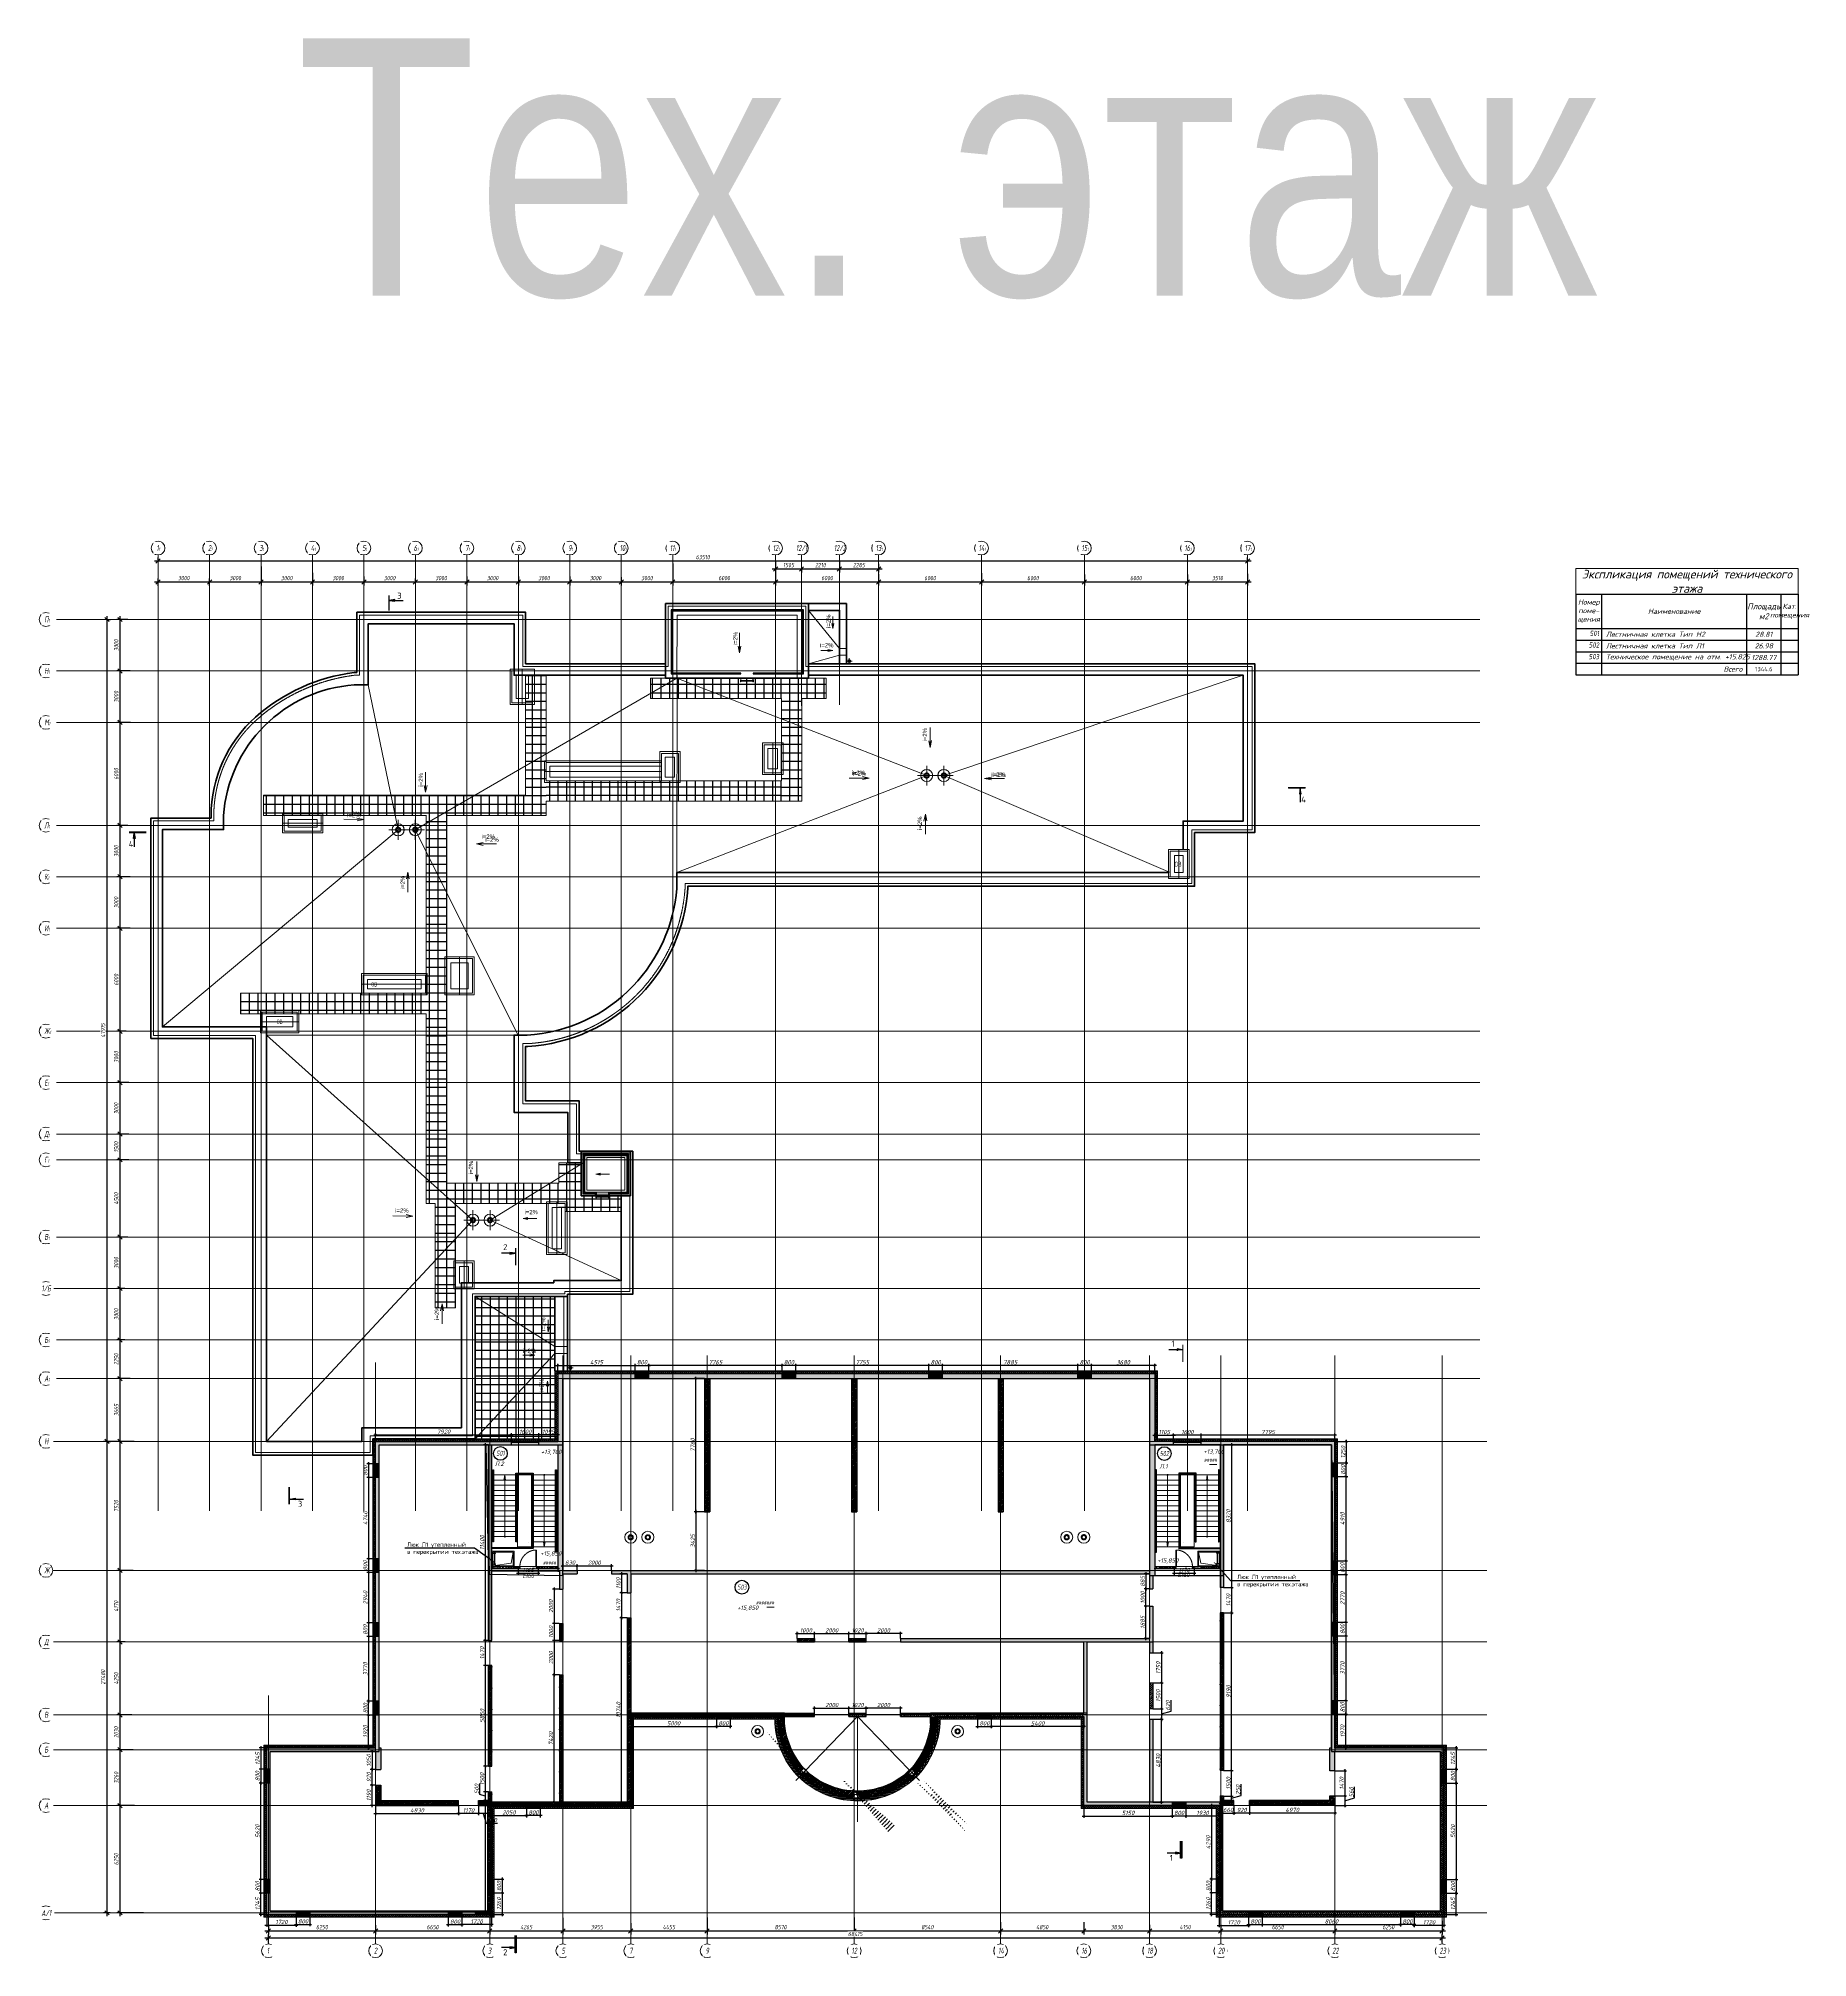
# Model space of a CAD drawing. Extents: x -7222004756 to 0, y 0 to 3849122621.
# Drawn here: x -7220673234 to -7220570102, y 3848883034 to 3848994917 of the extents above; entities that cross this region are included whole.
import ezdxf
from ezdxf import colors
from ezdxf.entities.mleader import LeaderData, LeaderLine
from ezdxf.enums import TextEntityAlignment as Align
from ezdxf.math import Vec2, Vec3

# ---------------------------------------------------------------- set-up
doc = ezdxf.new("R2010")
doc.units = 0
doc.header["$LTSCALE"] = 100
doc.header["$PDMODE"] = 1
doc.header["$PDSIZE"] = 200
for name, pattern in [('ACAD_ISO02W100', [15, 12, -3]), ('ACAD_ISO03W100', [30, 12, -18]), ('ADSK_Штриховая_ш2 п1', [3, 2, -1]), ('CENTER', [2, 1.25, -0.25, 0.25, -0.25]), ('DASHED', [19.05, 12.7, -6.35]), ('HIDDEN', [6, 4, -2]), ('HIDDEN2', [4.7625, 3.175, -1.5875])]:
    doc.linetypes.add(name, pattern=pattern)
doc.layers.get('Defpoints').update_dxf_attribs({"color": 42})
for name, color, linetype, lineweight in [('18_АР_Водостоки', 7, 'Continuous', 18), ('_АР ТЕКСТ', 250, 'Continuous', 25), ('АР_Двери', 5, 'Continuous', 18), ('АР_Двери фасада', 1, 'Continuous', 15), ('АР_Лестницы', 250, 'Continuous', 15), ('АР_Лестницы ограждение', 94, 'Continuous', 25), ('АР_Маркер экспликации', 239, 'Continuous', 13), ('АР_МосжилНии_Стены', 202, 'Continuous', 30), ('АР_Навесной фасад', 5, 'Continuous', 5), ('АР_Номер помещения', 1, 'Continuous', 25), ('АР_Окна БЛОК', 250, 'Continuous', 13), ('АР_Оси', 193, 'Continuous', 9), ('АР_Оси размеры', 164, 'Continuous', 9), ('АР_Отметки', 250, 'Continuous', 15), ('АР_Перегородки газоблок', 165, 'Continuous', 30), ('АР_Перегородки газоблок_Штрих', 165, 'Continuous', 5), ('АР_Помещения_площадь', 19, 'Continuous', 9), ('АР_Разрезы', 175, 'Continuous', 9), ('АР_стены', 250, 'Continuous', 30), ('АР_Сущ Несущая стена', 202, 'Continuous', 30), ('АР_тонкая линия', 250, 'Continuous', 0), ('АР_Утеплитель', 250, 'Continuous', 9), ('АР_Штриховка монолит', 250, 'Continuous', 9), ('ОБОРУДОВАНИЕ', 253, 'Continuous', 5), ('перекр 0.3', 181, 'Continuous', 30), ('Подвал', 250, 'Continuous', 30), ('пунктир', 251, 'Continuous', 13), ('РАЗМЕРЫ ВНУТРЕННИЕ', 137, 'Continuous', 5), ('Специальное оборудование', 7, 'Continuous', 9), ('СТЕНЫ кирпич ЛИДЕР', 250, 'Continuous', 15)]:
    doc.layers.add(name, color=color, linetype=linetype, lineweight=lineweight)
for name, color, linetype in [('АР_Кровля дорожки', 6, 'Continuous'), ('АР_Отверстия', 251, 'Continuous'), ('АР_Таблицы', 250, 'Continuous'), ('П_Текст', 7, 'Continuous'), ('Тонкая', 7, 'Continuous')]:
    doc.layers.add(name, color=color, linetype=linetype)
doc.layers.add('АР_ПБ_Двери', color=7, linetype='Continuous', lineweight=15, true_color=0xdb0000)
doc.layers.get('Тонкая').off()
doc.styles.add('Arial', font='ARIALN.TTF')
doc.styles.add('ICOCPEUR', font='isocpeur.ttf')
doc.styles.add('ISOCPEUR', font='isocpeui.ttf', dxfattribs={"height": 250})
doc.styles.add('ISOCPEUR_2', font='isocpeur.ttf', dxfattribs={"width": 0.9, "height": 300})
doc.styles.add('METRO-STYLE', font='isocpeur.ttf', dxfattribs={"width": 0.9, "oblique": 15})
doc.styles.get("Standard").update_dxf_attribs({"font": 'arial.ttf'})
doc.styles.add('Архитект', font='isocpeur.ttf', dxfattribs={"width": 0.8, "oblique": 8})
doc.styles.add('ГОСТ 2.304', font='CS_Gost2304.shx', dxfattribs={"oblique": 10})
doc.dimstyles.new('R_100', dxfattribs={"dimtxt": 270, "dimasz": 120, "dimexe": 100, "dimexo": 0, "dimgap": 60, "dimtad": 1, "dimdec": 0, "dimrnd": 5, "dimzin": 0, "dimdsep": 46, "dimtxsty": 'ISOCPEUR', "dimblk": 'ARCHTICK', "dimcen": 0, "dimdle": 100, "dimclrd": 256, "dimclre": 256, "dimclrt": 256, "dimadec": 0, "dimazin": 0, "dimtfac": 2, "dimtdec": 0, "dimtofl": 0, "dimtmove": 1, "dimatfit": 3, "dimfxl": 1, "dimtvp": 3, "dimtolj": 1, "dimtzin": 0, "dimarcsym": 0})
doc.dimstyles.new('СПДС', dxfattribs={"dimscale": 100, "dimtxt": 2.5, "dimasz": 2.5, "dimexe": 2, "dimexo": 0.625, "dimgap": 1, "dimtad": 1, "dimdec": 0, "dimrnd": 5, "dimtxsty": 'ГОСТ 2.304', "dimblk": 'OBLIQUE', "dimblk1": 'OBLIQUE', "dimblk2": 'OBLIQUE', "dimcen": 2.5, "dimdle": 2, "dimadec": 0, "dimazin": 2, "dimtfac": 0.75, "dimtdec": 4, "dimtmove": 1, "dimatfit": 3, "dimfxl": 1, "dimtfill": 1, "dimtolj": 1, "dimarcsym": 1})
pattern_1 = [(45, (-7221604923.46, 3848934799.28), (-61.871843, 61.871843), []), (135, (-7221604923.46, 3848934799.28), (-61.871843, -61.871843), [])]
pattern_2 = [(45, (-7220989381.45, 3848830440.07), (-88.388348, 88.388348), []), (45, (-7220989293.06, 3848830440.07), (-88.388348, 88.388348), [156.25, -31.25, 0, -31.25])]
pattern_3 = [(45, (-7221611414.64, 3848995645.65), (-123.743687, 123.743687), []), (45, (-7221611290.9, 3848995645.65), (-123.743687, 123.743687), [218.75, -43.75, 0, -43.75])]
pattern_4 = [(50, (-7220989381.45, 3848830710), (215.178055, -18.82564), [22.5, -247.5]), (355, (-7220989381.45, 3848830710), (-41.6254, 225.65764), [18, -198]), (100.451444, (-7220989363.52, 3848830708.43), (173.55265, 206.832), [19.12206, -210.34263]), (46.1842, (-7220989381.45, 3848830770), (320.1724, -49.65578), [33.75, -371.25]), (96.63564, (-7220989354.77, 3848830765.86), (280.39858, 292.23558), [28.6831, -315.51413]), (351.18416, (-7220989381.45, 3848830770), (280.39858, 292.23558), [27, -297]), (21, (-7220989351.45, 3848830755), (179.072116, -120.78567), [22.5, -247.5]), (326, (-7220989351.45, 3848830755), (72.9946, 217.54501), [18, -198]), (71.451445, (-7220989336.52, 3848830744.93), (252.06671, 96.75935), [19.12206, -210.34263]), (37.5, (-7220989381.45, 3848830710), (3.647957, 99.868156), [0, -195.6, 0, -201, 0, -198.75]), (7.5, (-7220989381.45, 3848830710), (78.92086, 118.323514), [0, -114.6, 0, -191.1, 0, -75.75]), (327.5, (-7220989448.35, 3848830710), (160.146731, -6.766462), [0, -75, 0, -234, 0, -310.5]), (317.5, (-7220989478.35, 3848830710), (174.95585, 30.031495), [0, -97.5, 0, -155.4, 0, -220.5])]
pattern_5 = [(50, (-7220989381.42, 3848830710.1), (215.178055, -18.82564), [22.5, -247.5]), (355, (-7220989381.42, 3848830710.1), (-41.6254, 225.65764), [18, -198]), (100.451444, (-7220989363.49, 3848830708.54), (173.55265, 206.832), [19.12206, -210.34263]), (46.1842, (-7220989381.42, 3848830770.1), (320.1724, -49.65578), [33.75, -371.25]), (96.63564, (-7220989354.74, 3848830765.97), (280.39858, 292.23558), [28.6831, -315.51413]), (351.18416, (-7220989381.42, 3848830770.1), (280.39858, 292.23558), [27, -297]), (21, (-7220989351.42, 3848830755.1), (179.07212, -120.78567), [22.5, -247.5]), (326, (-7220989351.42, 3848830755.1), (72.9946, 217.54501), [18, -198]), (71.451445, (-7220989336.5, 3848830745.04), (252.06671, 96.75935), [19.12206, -210.34263]), (37.5, (-7220989381.42, 3848830710.106), (3.647957, 99.868156), [0, -195.6, 0, -201, 0, -198.75]), (7.5, (-7220989381.42, 3848830710.11), (78.92086, 118.323514), [0, -114.6, 0, -191.1, 0, -75.75]), (327.5, (-7220989448.32, 3848830710.106), (160.14673, -6.766462), [0, -75, 0, -234, 0, -310.5]), (317.5, (-7220989478.32, 3848830710.1), (174.95585, 30.031495), [0, -97.5, 0, -155.4, 0, -220.5])]
pattern_6 = [(90, (-7220989381.45, 3848830440.07), (-87.5, 0), []), (180, (-7220989381.45, 3848830440.07), (-7e-15, -87.5), [])]
pattern_7 = [(90, (-7220178929, 3848972772.26), (-500, 0), []), (180, (-7220178929, 3848972772.26), (-3e-14, -500), [])]

# ---------------------------------------------------------------- blocks, each defined once
blk = doc.blocks.new('_Oblique')
at = {"color": 0, "linetype": 'ByBlock', "lineweight": -2}
blk.add_line((-0.5, -0.5), (0.5, 0.5), dxfattribs=at)
blk = doc.blocks.new('*D706')
at = {"layer": 'Defpoints', "color": 0, "ltscale": 100, "transparency": 16777216}
for p in [(-7220668469.576904, 3848891895.751145), (-7220667570.91715, 3848891895.751145), (-7220667035.862459, 3848885645.751145)]:
    blk.add_point(p, dxfattribs=at)
at = {"layer": 'АР_Оси размеры', "color": 8, "lineweight": -2, "ltscale": 100, "transparency": 16777216}
for p, q in [((-7220668469.576904, 3848885445.751145), (-7220668469.576904, 3848892095.751145)), ((-7220667633.41715, 3848891895.751145), (-7220668669.576904, 3848891895.751145)), ((-7220667098.362459, 3848885645.751145), (-7220668669.576904, 3848885645.751145))]:
    blk.add_line(p, q, dxfattribs=at)
at = {"layer": 'АР_Оси размеры', "color": 8, "lineweight": -2, "ltscale": 100, "transparency": 16777216, "xscale": 250, "yscale": 250, "zscale": 250}
for p, rotation in [((-7220668469.576904, 3848891895.751145), 90), ((-7220668469.576904, 3848885645.751145), 270)]:
    blk.add_blockref('_Oblique', p, dxfattribs=dict(at, rotation=rotation))
at = {"layer": 'АР_Оси размеры', "color": 8, "ltscale": 100, "transparency": 16777216, "insert": (-7220668694.576901, 3848888770.751146), "char_height": 250, "attachment_point": 5, "rotation": 90, "style": 'ГОСТ 2.304', "bg_fill": 3, "box_fill_scale": 1.1, "bg_fill_color": 256, "bg_fill_true_color": 13158600, "bg_fill_transparency": 0}
blk.add_mtext('\\A1;6250', dxfattribs=at)
blk = doc.blocks.new('*D707')
at = {"layer": 'Defpoints', "color": 0, "ltscale": 100, "transparency": 16777216}
for p in [(-7220668469.576904, 3848895155.751145), (-7220667648.159557, 3848895155.751145), (-7220667570.91715, 3848891895.751145)]:
    blk.add_point(p, dxfattribs=at)
at = {"layer": 'АР_Оси размеры', "color": 8, "lineweight": -2, "ltscale": 100, "transparency": 16777216}
for p, q in [((-7220668469.576904, 3848891695.751145), (-7220668469.576904, 3848895355.751145)), ((-7220667710.659557, 3848895155.751145), (-7220668669.576904, 3848895155.751145)), ((-7220667633.41715, 3848891895.751145), (-7220668669.576904, 3848891895.751145))]:
    blk.add_line(p, q, dxfattribs=at)
at = {"layer": 'АР_Оси размеры', "color": 8, "lineweight": -2, "ltscale": 100, "transparency": 16777216, "xscale": 250, "yscale": 250, "zscale": 250}
for p, rotation in [((-7220668469.576904, 3848895155.751145), 90), ((-7220668469.576904, 3848891895.751145), 270)]:
    blk.add_blockref('_Oblique', p, dxfattribs=dict(at, rotation=rotation))
at = {"layer": 'АР_Оси размеры', "color": 8, "ltscale": 100, "transparency": 16777216, "insert": (-7220668694.576901, 3848893525.751146), "char_height": 250, "attachment_point": 5, "rotation": 90, "style": 'ГОСТ 2.304', "bg_fill": 3, "box_fill_scale": 1.1, "bg_fill_color": 256, "bg_fill_true_color": 13158600, "bg_fill_transparency": 0}
blk.add_mtext('\\A1;3260', dxfattribs=at)
blk = doc.blocks.new('*D692')
at = {"layer": 'Defpoints', "color": 0, "ltscale": 100, "transparency": 16777216}
for p in [(-7220668469.576904, 3848897185.751145), (-7220667721.711782, 3848897185.751145), (-7220667648.159557, 3848895155.751145)]:
    blk.add_point(p, dxfattribs=at)
at = {"layer": 'АР_Оси размеры', "color": 8, "lineweight": -2, "ltscale": 100, "transparency": 16777216}
for p, q in [((-7220667784.211782, 3848897185.751145), (-7220668669.576904, 3848897185.751145)), ((-7220668469.576904, 3848894955.751145), (-7220668469.576904, 3848897385.751145)), ((-7220667710.659557, 3848895155.751145), (-7220668669.576904, 3848895155.751145))]:
    blk.add_line(p, q, dxfattribs=at)
at = {"layer": 'АР_Оси размеры', "color": 8, "lineweight": -2, "ltscale": 100, "transparency": 16777216, "xscale": 250, "yscale": 250, "zscale": 250}
for p, rotation in [((-7220668469.576904, 3848897185.751145), 90), ((-7220668469.576904, 3848895155.751145), 270)]:
    blk.add_blockref('_Oblique', p, dxfattribs=dict(at, rotation=rotation))
at = {"layer": 'АР_Оси размеры', "color": 8, "ltscale": 100, "transparency": 16777216, "insert": (-7220668694.576901, 3848896170.751146), "char_height": 250, "attachment_point": 5, "rotation": 90, "style": 'ГОСТ 2.304', "bg_fill": 3, "box_fill_scale": 1.1, "bg_fill_color": 256, "bg_fill_true_color": 13158600, "bg_fill_transparency": 0}
blk.add_mtext('\\A1;2030', dxfattribs=at)
blk = doc.blocks.new('*D693')
at = {"layer": 'Defpoints', "color": 0, "ltscale": 100, "transparency": 16777216}
for p in [(-7220668469.576904, 3848901435.751145), (-7220668119.741732, 3848901435.751145), (-7220667721.711782, 3848897185.751145)]:
    blk.add_point(p, dxfattribs=at)
at = {"layer": 'АР_Оси размеры', "color": 8, "lineweight": -2, "ltscale": 100, "transparency": 16777216}
for p, q in [((-7220668182.241732, 3848901435.751145), (-7220668669.576904, 3848901435.751145)), ((-7220668469.576904, 3848896985.751145), (-7220668469.576904, 3848901635.751145)), ((-7220667784.211782, 3848897185.751145), (-7220668669.576904, 3848897185.751145))]:
    blk.add_line(p, q, dxfattribs=at)
at = {"layer": 'АР_Оси размеры', "color": 8, "lineweight": -2, "ltscale": 100, "transparency": 16777216, "xscale": 250, "yscale": 250, "zscale": 250}
for p, rotation in [((-7220668469.576904, 3848901435.751145), 90), ((-7220668469.576904, 3848897185.751145), 270)]:
    blk.add_blockref('_Oblique', p, dxfattribs=dict(at, rotation=rotation))
at = {"layer": 'АР_Оси размеры', "color": 8, "ltscale": 100, "transparency": 16777216, "insert": (-7220668694.576901, 3848899310.751146), "char_height": 250, "attachment_point": 5, "rotation": 90, "style": 'ГОСТ 2.304', "bg_fill": 3, "box_fill_scale": 1.1, "bg_fill_color": 256, "bg_fill_true_color": 13158600, "bg_fill_transparency": 0}
blk.add_mtext('\\A1;4250', dxfattribs=at)
blk = doc.blocks.new('*D694')
at = {"layer": 'Defpoints', "color": 0, "ltscale": 100, "transparency": 16777216}
for p in [(-7220668469.576904, 3848905605.751145), (-7220667651.753444, 3848905605.751145), (-7220668119.741732, 3848901435.751145)]:
    blk.add_point(p, dxfattribs=at)
at = {"layer": 'АР_Оси размеры', "color": 8, "lineweight": -2, "ltscale": 100, "transparency": 16777216}
for p, q in [((-7220667714.253444, 3848905605.751145), (-7220668669.576904, 3848905605.751145)), ((-7220668469.576904, 3848901235.751145), (-7220668469.576904, 3848905805.751145)), ((-7220668182.241732, 3848901435.751145), (-7220668669.576904, 3848901435.751145))]:
    blk.add_line(p, q, dxfattribs=at)
at = {"layer": 'АР_Оси размеры', "color": 8, "lineweight": -2, "ltscale": 100, "transparency": 16777216, "xscale": 250, "yscale": 250, "zscale": 250}
for p, rotation in [((-7220668469.576904, 3848905605.751145), 90), ((-7220668469.576904, 3848901435.751145), 270)]:
    blk.add_blockref('_Oblique', p, dxfattribs=dict(at, rotation=rotation))
at = {"layer": 'АР_Оси размеры', "color": 8, "ltscale": 100, "transparency": 16777216, "insert": (-7220668694.576901, 3848903520.751146), "char_height": 250, "attachment_point": 5, "rotation": 90, "style": 'ГОСТ 2.304', "bg_fill": 3, "box_fill_scale": 1.1, "bg_fill_color": 256, "bg_fill_true_color": 13158600, "bg_fill_transparency": 0}
blk.add_mtext('\\A1;4170', dxfattribs=at)
blk = doc.blocks.new('*D695')
at = {"layer": 'Defpoints', "color": 0, "ltscale": 100, "transparency": 16777216}
for p in [(-7220668469.576904, 3848913125.751145), (-7220667590.854458, 3848913125.751145), (-7220667651.753444, 3848905605.751145)]:
    blk.add_point(p, dxfattribs=at)
at = {"layer": 'АР_Оси размеры', "color": 8, "lineweight": -2, "ltscale": 100, "transparency": 16777216}
for p, q in [((-7220668469.576904, 3848905405.751145), (-7220668469.576904, 3848913325.751145)), ((-7220667653.354458, 3848913125.751145), (-7220668669.576904, 3848913125.751145)), ((-7220667714.253444, 3848905605.751145), (-7220668669.576904, 3848905605.751145))]:
    blk.add_line(p, q, dxfattribs=at)
at = {"layer": 'АР_Оси размеры', "color": 8, "lineweight": -2, "ltscale": 100, "transparency": 16777216, "xscale": 250, "yscale": 250, "zscale": 250}
for p, rotation in [((-7220668469.576904, 3848913125.751145), 90), ((-7220668469.576904, 3848905605.751145), 270)]:
    blk.add_blockref('_Oblique', p, dxfattribs=dict(at, rotation=rotation))
at = {"layer": 'АР_Оси размеры', "color": 8, "ltscale": 100, "transparency": 16777216, "insert": (-7220668694.576901, 3848909365.751146), "char_height": 250, "attachment_point": 5, "rotation": 90, "style": 'ГОСТ 2.304', "bg_fill": 3, "box_fill_scale": 1.1, "bg_fill_color": 256, "bg_fill_true_color": 13158600, "bg_fill_transparency": 0}
blk.add_mtext('\\A1;7520', dxfattribs=at)
blk = doc.blocks.new('*D696')
at = {"layer": 'Defpoints', "color": 0, "ltscale": 100, "transparency": 16777216}
for p in [(-7220668469.576904, 3848916790.751145), (-7220667820.715972, 3848916790.751145), (-7220667590.854458, 3848913125.751145)]:
    blk.add_point(p, dxfattribs=at)
at = {"layer": 'АР_Оси размеры', "color": 8, "lineweight": -2, "ltscale": 100, "transparency": 16777216}
for p, q in [((-7220667883.215972, 3848916790.751145), (-7220668669.576904, 3848916790.751145)), ((-7220668469.576904, 3848912925.751145), (-7220668469.576904, 3848916990.751145)), ((-7220667653.354458, 3848913125.751145), (-7220668669.576904, 3848913125.751145))]:
    blk.add_line(p, q, dxfattribs=at)
at = {"layer": 'АР_Оси размеры', "color": 8, "lineweight": -2, "ltscale": 100, "transparency": 16777216, "xscale": 250, "yscale": 250, "zscale": 250}
for p, rotation in [((-7220668469.576904, 3848916790.751145), 90), ((-7220668469.576904, 3848913125.751145), 270)]:
    blk.add_blockref('_Oblique', p, dxfattribs=dict(at, rotation=rotation))
at = {"layer": 'АР_Оси размеры', "color": 8, "ltscale": 100, "transparency": 16777216, "insert": (-7220668694.576901, 3848914958.251146), "char_height": 250, "attachment_point": 5, "rotation": 90, "style": 'ГОСТ 2.304', "bg_fill": 3, "box_fill_scale": 1.1, "bg_fill_color": 256, "bg_fill_true_color": 13158600, "bg_fill_transparency": 0}
blk.add_mtext('\\A1;3665', dxfattribs=at)
blk = doc.blocks.new('*D683')
at = {"layer": 'Defpoints', "color": 0, "ltscale": 100, "transparency": 16777216}
for p in [(-7220668469.576904, 3848919040.751145), (-7220668127.639581, 3848919040.751145), (-7220667820.715972, 3848916790.751145)]:
    blk.add_point(p, dxfattribs=at)
at = {"layer": 'АР_Оси размеры', "color": 8, "lineweight": -2, "ltscale": 100, "transparency": 16777216}
for p, q in [((-7220668190.139581, 3848919040.751145), (-7220668669.576904, 3848919040.751145)), ((-7220668469.576904, 3848916590.751145), (-7220668469.576904, 3848919240.751145)), ((-7220667883.215972, 3848916790.751145), (-7220668669.576904, 3848916790.751145))]:
    blk.add_line(p, q, dxfattribs=at)
at = {"layer": 'АР_Оси размеры', "color": 8, "lineweight": -2, "ltscale": 100, "transparency": 16777216, "xscale": 250, "yscale": 250, "zscale": 250}
for p, rotation in [((-7220668469.576904, 3848919040.751145), 90), ((-7220668469.576904, 3848916790.751145), 270)]:
    blk.add_blockref('_Oblique', p, dxfattribs=dict(at, rotation=rotation))
at = {"layer": 'АР_Оси размеры', "color": 8, "ltscale": 100, "transparency": 16777216, "insert": (-7220668694.576901, 3848917915.751146), "char_height": 250, "attachment_point": 5, "rotation": 90, "style": 'ГОСТ 2.304', "bg_fill": 3, "box_fill_scale": 1.1, "bg_fill_color": 256, "bg_fill_true_color": 13158600, "bg_fill_transparency": 0}
blk.add_mtext('\\A1;2250', dxfattribs=at)
blk = doc.blocks.new('*D684')
at = {"layer": 'Defpoints', "color": 0, "ltscale": 100, "transparency": 16777216}
for p in [(-7220668469.576904, 3848922040.751145), (-7220668127.639581, 3848922040.751145), (-7220668127.639581, 3848919040.751145)]:
    blk.add_point(p, dxfattribs=at)
at = {"layer": 'АР_Оси размеры', "color": 8, "lineweight": -2, "ltscale": 100, "transparency": 16777216}
for p, q in [((-7220668469.576904, 3848918840.751145), (-7220668469.576904, 3848922240.751145)), ((-7220668190.139581, 3848922040.751145), (-7220668669.576904, 3848922040.751145)), ((-7220668190.139581, 3848919040.751145), (-7220668669.576904, 3848919040.751145))]:
    blk.add_line(p, q, dxfattribs=at)
at = {"layer": 'АР_Оси размеры', "color": 8, "lineweight": -2, "ltscale": 100, "transparency": 16777216, "xscale": 250, "yscale": 250, "zscale": 250}
for p, rotation in [((-7220668469.576904, 3848922040.751145), 90), ((-7220668469.576904, 3848919040.751145), 270)]:
    blk.add_blockref('_Oblique', p, dxfattribs=dict(at, rotation=rotation))
at = {"layer": 'АР_Оси размеры', "color": 8, "ltscale": 100, "transparency": 16777216, "insert": (-7220668694.576901, 3848920540.751146), "char_height": 250, "attachment_point": 5, "rotation": 90, "style": 'ГОСТ 2.304', "bg_fill": 3, "box_fill_scale": 1.1, "bg_fill_color": 256, "bg_fill_true_color": 13158600, "bg_fill_transparency": 0}
blk.add_mtext('\\A1;3000', dxfattribs=at)
blk = doc.blocks.new('*D685')
at = {"layer": 'Defpoints', "color": 0, "ltscale": 100, "transparency": 16777216}
for p in [(-7220668469.576904, 3848925040.751145), (-7220667960.667873, 3848925040.751145), (-7220668127.639581, 3848922040.751145)]:
    blk.add_point(p, dxfattribs=at)
at = {"layer": 'АР_Оси размеры', "color": 8, "lineweight": -2, "ltscale": 100, "transparency": 16777216}
for p, q in [((-7220668023.167873, 3848925040.751145), (-7220668669.576904, 3848925040.751145)), ((-7220668469.576904, 3848921840.751145), (-7220668469.576904, 3848925240.751145)), ((-7220668190.139581, 3848922040.751145), (-7220668669.576904, 3848922040.751145))]:
    blk.add_line(p, q, dxfattribs=at)
at = {"layer": 'АР_Оси размеры', "color": 8, "lineweight": -2, "ltscale": 100, "transparency": 16777216, "xscale": 250, "yscale": 250, "zscale": 250}
for p, rotation in [((-7220668469.576904, 3848925040.751145), 90), ((-7220668469.576904, 3848922040.751145), 270)]:
    blk.add_blockref('_Oblique', p, dxfattribs=dict(at, rotation=rotation))
at = {"layer": 'АР_Оси размеры', "color": 8, "ltscale": 100, "transparency": 16777216, "insert": (-7220668694.576901, 3848923540.751146), "char_height": 250, "attachment_point": 5, "rotation": 90, "style": 'ГОСТ 2.304', "bg_fill": 3, "box_fill_scale": 1.1, "bg_fill_color": 256, "bg_fill_true_color": 13158600, "bg_fill_transparency": 0}
blk.add_mtext('\\A1;3000', dxfattribs=at)
blk = doc.blocks.new('*D686')
at = {"layer": 'Defpoints', "color": 0, "ltscale": 100, "transparency": 16777216}
for p in [(-7220668469.576904, 3848929540.751145), (-7220667906.602549, 3848929540.751145), (-7220667960.667873, 3848925040.751145)]:
    blk.add_point(p, dxfattribs=at)
at = {"layer": 'АР_Оси размеры', "color": 8, "lineweight": -2, "ltscale": 100, "transparency": 16777216}
for p, q in [((-7220667969.102549, 3848929540.751145), (-7220668669.576904, 3848929540.751145)), ((-7220668469.576904, 3848924840.751145), (-7220668469.576904, 3848929740.751145)), ((-7220668023.167873, 3848925040.751145), (-7220668669.576904, 3848925040.751145))]:
    blk.add_line(p, q, dxfattribs=at)
at = {"layer": 'АР_Оси размеры', "color": 8, "lineweight": -2, "ltscale": 100, "transparency": 16777216, "xscale": 250, "yscale": 250, "zscale": 250}
for p, rotation in [((-7220668469.576904, 3848929540.751145), 90), ((-7220668469.576904, 3848925040.751145), 270)]:
    blk.add_blockref('_Oblique', p, dxfattribs=dict(at, rotation=rotation))
at = {"layer": 'АР_Оси размеры', "color": 8, "ltscale": 100, "transparency": 16777216, "insert": (-7220668694.576901, 3848927290.751146), "char_height": 250, "attachment_point": 5, "rotation": 90, "style": 'ГОСТ 2.304', "bg_fill": 3, "box_fill_scale": 1.1, "bg_fill_color": 256, "bg_fill_true_color": 13158600, "bg_fill_transparency": 0}
blk.add_mtext('\\A1;4500', dxfattribs=at)
blk = doc.blocks.new('*D687')
at = {"layer": 'Defpoints', "color": 0, "ltscale": 100, "transparency": 16777216}
for p in [(-7220667906.602549, 3848931040.751145), (-7220667906.602549, 3848929540.751145)]:
    blk.add_point(p, dxfattribs=at)
at = {"layer": 'АР_Оси размеры', "color": 8, "lineweight": -2, "ltscale": 100, "transparency": 16777216}
for p, q in [((-7220668469.576904, 3848929340.751145), (-7220668469.576904, 3848931240.751145)), ((-7220667969.102549, 3848931040.751145), (-7220668669.576904, 3848931040.751145)), ((-7220667969.102549, 3848929540.751145), (-7220668669.576904, 3848929540.751145))]:
    blk.add_line(p, q, dxfattribs=at)
at = {"layer": 'АР_Оси размеры', "color": 8, "lineweight": -2, "ltscale": 100, "transparency": 16777216, "xscale": 250, "yscale": 250, "zscale": 250}
for p, rotation in [((-7220668469.576904, 3848931040.751145), 90), ((-7220668469.576904, 3848929540.751145), 270)]:
    blk.add_blockref('_Oblique', p, dxfattribs=dict(at, rotation=rotation))
at = {"layer": 'АР_Оси размеры', "color": 8, "ltscale": 100, "transparency": 16777216, "insert": (-7220668694.576901, 3848930290.751146), "char_height": 250, "attachment_point": 5, "rotation": 90, "style": 'ГОСТ 2.304', "bg_fill": 3, "box_fill_scale": 1.1, "bg_fill_color": 256, "bg_fill_true_color": 13158600, "bg_fill_transparency": 0}
blk.add_mtext('\\A1;1500', dxfattribs=at)
at = {"layer": 'Defpoints', "color": 0, "ltscale": 100, "transparency": 16777216}
blk.add_point((-7220668469.576904, 3848931040.751145), dxfattribs=at)
blk = doc.blocks.new('*D688')
at = {"layer": 'Defpoints', "color": 0, "ltscale": 100, "transparency": 16777216}
for p in [(-7220668469.576904, 3848934040.751145), (-7220668046.094218, 3848934040.751145), (-7220667906.602549, 3848931040.751145)]:
    blk.add_point(p, dxfattribs=at)
at = {"layer": 'АР_Оси размеры', "color": 8, "lineweight": -2, "ltscale": 100, "transparency": 16777216}
for p, q in [((-7220668108.594218, 3848934040.751145), (-7220668669.576904, 3848934040.751145)), ((-7220668469.576904, 3848930840.751145), (-7220668469.576904, 3848934240.751145)), ((-7220667969.102549, 3848931040.751145), (-7220668669.576904, 3848931040.751145))]:
    blk.add_line(p, q, dxfattribs=at)
at = {"layer": 'АР_Оси размеры', "color": 8, "lineweight": -2, "ltscale": 100, "transparency": 16777216, "xscale": 250, "yscale": 250, "zscale": 250}
for p, rotation in [((-7220668469.576904, 3848934040.751145), 90), ((-7220668469.576904, 3848931040.751145), 270)]:
    blk.add_blockref('_Oblique', p, dxfattribs=dict(at, rotation=rotation))
at = {"layer": 'АР_Оси размеры', "color": 8, "ltscale": 100, "transparency": 16777216, "insert": (-7220668694.576901, 3848932540.751146), "char_height": 250, "attachment_point": 5, "rotation": 90, "style": 'ГОСТ 2.304', "bg_fill": 3, "box_fill_scale": 1.1, "bg_fill_color": 256, "bg_fill_true_color": 13158600, "bg_fill_transparency": 0}
blk.add_mtext('\\A1;3000', dxfattribs=at)
blk = doc.blocks.new('*D689')
at = {"layer": 'Defpoints', "color": 0, "ltscale": 100, "transparency": 16777216}
for p in [(-7220668469.576904, 3848937040.751145), (-7220668046.094218, 3848937040.751145), (-7220667906.602549, 3848934040.751145)]:
    blk.add_point(p, dxfattribs=at)
at = {"layer": 'АР_Оси размеры', "color": 8, "lineweight": -2, "ltscale": 100, "transparency": 16777216}
for p, q in [((-7220668108.594218, 3848937040.751145), (-7220668669.576904, 3848937040.751145)), ((-7220668469.576904, 3848933840.751145), (-7220668469.576904, 3848937240.751145)), ((-7220667969.102549, 3848934040.751145), (-7220668669.576904, 3848934040.751145))]:
    blk.add_line(p, q, dxfattribs=at)
at = {"layer": 'АР_Оси размеры', "color": 8, "lineweight": -2, "ltscale": 100, "transparency": 16777216, "xscale": 250, "yscale": 250, "zscale": 250}
for p, rotation in [((-7220668469.576904, 3848937040.751145), 90), ((-7220668469.576904, 3848934040.751145), 270)]:
    blk.add_blockref('_Oblique', p, dxfattribs=dict(at, rotation=rotation))
at = {"layer": 'АР_Оси размеры', "color": 8, "ltscale": 100, "transparency": 16777216, "insert": (-7220668694.576901, 3848935540.751146), "char_height": 250, "attachment_point": 5, "rotation": 90, "style": 'ГОСТ 2.304', "bg_fill": 3, "box_fill_scale": 1.1, "bg_fill_color": 256, "bg_fill_true_color": 13158600, "bg_fill_transparency": 0}
blk.add_mtext('\\A1;3000', dxfattribs=at)
blk = doc.blocks.new('*D690')
at = {"layer": 'Defpoints', "color": 0, "ltscale": 100, "transparency": 16777216}
for p in [(-7220668469.576904, 3848943040.751145), (-7220667815.3044, 3848943040.751145), (-7220668046.094218, 3848937040.751145)]:
    blk.add_point(p, dxfattribs=at)
at = {"layer": 'АР_Оси размеры', "color": 8, "lineweight": -2, "ltscale": 100, "transparency": 16777216}
for p, q in [((-7220667877.8044, 3848943040.751145), (-7220668669.576904, 3848943040.751145)), ((-7220668469.576904, 3848936840.751145), (-7220668469.576904, 3848943240.751145)), ((-7220668108.594218, 3848937040.751145), (-7220668669.576904, 3848937040.751145))]:
    blk.add_line(p, q, dxfattribs=at)
at = {"layer": 'АР_Оси размеры', "color": 8, "lineweight": -2, "ltscale": 100, "transparency": 16777216, "xscale": 250, "yscale": 250, "zscale": 250}
for p, rotation in [((-7220668469.576904, 3848943040.751145), 90), ((-7220668469.576904, 3848937040.751145), 270)]:
    blk.add_blockref('_Oblique', p, dxfattribs=dict(at, rotation=rotation))
at = {"layer": 'АР_Оси размеры', "color": 8, "ltscale": 100, "transparency": 16777216, "insert": (-7220668694.576901, 3848940040.751146), "char_height": 250, "attachment_point": 5, "rotation": 90, "style": 'ГОСТ 2.304', "bg_fill": 3, "box_fill_scale": 1.1, "bg_fill_color": 256, "bg_fill_true_color": 13158600, "bg_fill_transparency": 0}
blk.add_mtext('\\A1;6000', dxfattribs=at)
blk = doc.blocks.new('*D691')
at = {"layer": 'Defpoints', "color": 0, "ltscale": 100, "transparency": 16777216}
for p in [(-7220668469.576904, 3848946040.751145), (-7220667958.307968, 3848946040.751145), (-7220667815.3044, 3848943040.751145)]:
    blk.add_point(p, dxfattribs=at)
at = {"layer": 'АР_Оси размеры', "color": 8, "lineweight": -2, "ltscale": 100, "transparency": 16777216}
for p, q in [((-7220668020.807968, 3848946040.751145), (-7220668669.576904, 3848946040.751145)), ((-7220668469.576904, 3848942840.751145), (-7220668469.576904, 3848946240.751145)), ((-7220667877.8044, 3848943040.751145), (-7220668669.576904, 3848943040.751145))]:
    blk.add_line(p, q, dxfattribs=at)
at = {"layer": 'АР_Оси размеры', "color": 8, "lineweight": -2, "ltscale": 100, "transparency": 16777216, "xscale": 250, "yscale": 250, "zscale": 250}
for p, rotation in [((-7220668469.576904, 3848946040.751145), 90), ((-7220668469.576904, 3848943040.751145), 270)]:
    blk.add_blockref('_Oblique', p, dxfattribs=dict(at, rotation=rotation))
at = {"layer": 'АР_Оси размеры', "color": 8, "ltscale": 100, "transparency": 16777216, "insert": (-7220668694.576901, 3848944540.751146), "char_height": 250, "attachment_point": 5, "rotation": 90, "style": 'ГОСТ 2.304', "bg_fill": 3, "box_fill_scale": 1.1, "bg_fill_color": 256, "bg_fill_true_color": 13158600, "bg_fill_transparency": 0}
blk.add_mtext('\\A1;3000', dxfattribs=at)
blk = doc.blocks.new('*D634')
at = {"layer": 'Defpoints', "color": 0, "ltscale": 100, "transparency": 16777216}
for p in [(-7220668469.576904, 3848949040.751145), (-7220667958.307968, 3848949040.751145), (-7220667815.3044, 3848946040.751145)]:
    blk.add_point(p, dxfattribs=at)
at = {"layer": 'АР_Оси размеры', "color": 8, "lineweight": -2, "ltscale": 100, "transparency": 16777216}
for p, q in [((-7220668020.807968, 3848949040.751145), (-7220668669.576904, 3848949040.751145)), ((-7220668469.576904, 3848945840.751145), (-7220668469.576904, 3848949240.751145)), ((-7220667877.8044, 3848946040.751145), (-7220668669.576904, 3848946040.751145))]:
    blk.add_line(p, q, dxfattribs=at)
at = {"layer": 'АР_Оси размеры', "color": 8, "lineweight": -2, "ltscale": 100, "transparency": 16777216, "xscale": 250, "yscale": 250, "zscale": 250}
for p, rotation in [((-7220668469.576904, 3848949040.751145), 90), ((-7220668469.576904, 3848946040.751145), 270)]:
    blk.add_blockref('_Oblique', p, dxfattribs=dict(at, rotation=rotation))
at = {"layer": 'АР_Оси размеры', "color": 8, "ltscale": 100, "transparency": 16777216, "insert": (-7220668694.576901, 3848947540.751146), "char_height": 250, "attachment_point": 5, "rotation": 90, "style": 'ГОСТ 2.304', "bg_fill": 3, "box_fill_scale": 1.1, "bg_fill_color": 256, "bg_fill_true_color": 13158600, "bg_fill_transparency": 0}
blk.add_mtext('\\A1;3000', dxfattribs=at)
blk = doc.blocks.new('*D635')
at = {"layer": 'Defpoints', "color": 0, "ltscale": 100, "transparency": 16777216}
for p in [(-7220668469.576904, 3848955040.751145), (-7220667810.137215, 3848955040.751145), (-7220667958.307968, 3848949040.751145)]:
    blk.add_point(p, dxfattribs=at)
at = {"layer": 'АР_Оси размеры', "color": 8, "lineweight": -2, "ltscale": 100, "transparency": 16777216}
for p, q in [((-7220667872.637215, 3848955040.751145), (-7220668669.576904, 3848955040.751145)), ((-7220668469.576904, 3848948840.751145), (-7220668469.576904, 3848955240.751145)), ((-7220668020.807968, 3848949040.751145), (-7220668669.576904, 3848949040.751145))]:
    blk.add_line(p, q, dxfattribs=at)
at = {"layer": 'АР_Оси размеры', "color": 8, "lineweight": -2, "ltscale": 100, "transparency": 16777216, "xscale": 250, "yscale": 250, "zscale": 250}
for p, rotation in [((-7220668469.576904, 3848955040.751145), 90), ((-7220668469.576904, 3848949040.751145), 270)]:
    blk.add_blockref('_Oblique', p, dxfattribs=dict(at, rotation=rotation))
at = {"layer": 'АР_Оси размеры', "color": 8, "ltscale": 100, "transparency": 16777216, "insert": (-7220668694.576901, 3848952040.751146), "char_height": 250, "attachment_point": 5, "rotation": 90, "style": 'ГОСТ 2.304', "bg_fill": 3, "box_fill_scale": 1.1, "bg_fill_color": 256, "bg_fill_true_color": 13158600, "bg_fill_transparency": 0}
blk.add_mtext('\\A1;6000', dxfattribs=at)
blk = doc.blocks.new('*D636')
at = {"layer": 'Defpoints', "color": 0, "ltscale": 100, "transparency": 16777216}
for p in [(-7220668469.576904, 3848958040.751145), (-7220667958.307968, 3848958040.751145), (-7220667815.3044, 3848955040.751145)]:
    blk.add_point(p, dxfattribs=at)
at = {"layer": 'АР_Оси размеры', "color": 8, "lineweight": -2, "ltscale": 100, "transparency": 16777216}
for p, q in [((-7220668020.807968, 3848958040.751145), (-7220668669.576904, 3848958040.751145)), ((-7220668469.576904, 3848954840.751145), (-7220668469.576904, 3848958240.751145)), ((-7220667877.8044, 3848955040.751145), (-7220668669.576904, 3848955040.751145))]:
    blk.add_line(p, q, dxfattribs=at)
at = {"layer": 'АР_Оси размеры', "color": 8, "lineweight": -2, "ltscale": 100, "transparency": 16777216, "xscale": 250, "yscale": 250, "zscale": 250}
for p, rotation in [((-7220668469.576904, 3848958040.751145), 90), ((-7220668469.576904, 3848955040.751145), 270)]:
    blk.add_blockref('_Oblique', p, dxfattribs=dict(at, rotation=rotation))
at = {"layer": 'АР_Оси размеры', "color": 8, "ltscale": 100, "transparency": 16777216, "insert": (-7220668694.576901, 3848956540.751146), "char_height": 250, "attachment_point": 5, "rotation": 90, "style": 'ГОСТ 2.304', "bg_fill": 3, "box_fill_scale": 1.1, "bg_fill_color": 256, "bg_fill_true_color": 13158600, "bg_fill_transparency": 0}
blk.add_mtext('\\A1;3000', dxfattribs=at)
blk = doc.blocks.new('*D637')
at = {"layer": 'Defpoints', "color": 0, "ltscale": 100, "transparency": 16777216}
for p in [(-7220668469.576904, 3848961040.751145), (-7220667958.307968, 3848961040.751145), (-7220667815.3044, 3848958040.751145)]:
    blk.add_point(p, dxfattribs=at)
at = {"layer": 'АР_Оси размеры', "color": 8, "lineweight": -2, "ltscale": 100, "transparency": 16777216}
for p, q in [((-7220668020.807968, 3848961040.751145), (-7220668669.576904, 3848961040.751145)), ((-7220668469.576904, 3848957840.751145), (-7220668469.576904, 3848961240.751145)), ((-7220667877.8044, 3848958040.751145), (-7220668669.576904, 3848958040.751145))]:
    blk.add_line(p, q, dxfattribs=at)
at = {"layer": 'АР_Оси размеры', "color": 8, "lineweight": -2, "ltscale": 100, "transparency": 16777216, "xscale": 250, "yscale": 250, "zscale": 250}
for p, rotation in [((-7220668469.576904, 3848961040.751145), 90), ((-7220668469.576904, 3848958040.751145), 270)]:
    blk.add_blockref('_Oblique', p, dxfattribs=dict(at, rotation=rotation))
at = {"layer": 'АР_Оси размеры', "color": 8, "ltscale": 100, "transparency": 16777216, "insert": (-7220668694.576901, 3848959540.751146), "char_height": 250, "attachment_point": 5, "rotation": 90, "style": 'ГОСТ 2.304', "bg_fill": 3, "box_fill_scale": 1.1, "bg_fill_color": 256, "bg_fill_true_color": 13158600, "bg_fill_transparency": 0}
blk.add_mtext('\\A1;3000', dxfattribs=at)
blk = doc.blocks.new('*D638')
at = {"layer": 'Defpoints', "color": 0, "ltscale": 100, "transparency": 16777216}
for p in [(-7220669295.949421, 3848961040.751145), (-7220669295.949421, 3848913125.751145), (-7220669240.139332, 3848913125.751145)]:
    blk.add_point(p, dxfattribs=at)
at = {"layer": 'АР_Оси размеры', "color": 8, "lineweight": -2, "ltscale": 100, "transparency": 16777216}
for p, q in [((-7220669240.139332, 3848961240.751145), (-7220669240.139332, 3848912925.751145)), ((-7220669233.449421, 3848961040.751145), (-7220669040.139332, 3848961040.751145)), ((-7220669233.449421, 3848913125.751145), (-7220669040.139332, 3848913125.751145))]:
    blk.add_line(p, q, dxfattribs=at)
at = {"layer": 'АР_Оси размеры', "color": 8, "lineweight": -2, "ltscale": 100, "transparency": 16777216, "xscale": 250, "yscale": 250, "zscale": 250}
for p, rotation in [((-7220669240.139332, 3848961040.751145), 90), ((-7220669240.139332, 3848913125.751145), 270)]:
    blk.add_blockref('_Oblique', p, dxfattribs=dict(at, rotation=rotation))
at = {"layer": 'АР_Оси размеры', "color": 8, "ltscale": 100, "transparency": 16777216, "insert": (-7220669465.139329, 3848937083.251146), "char_height": 250, "attachment_point": 5, "rotation": 90, "style": 'ГОСТ 2.304', "bg_fill": 3, "box_fill_scale": 1.1, "bg_fill_color": 256, "bg_fill_true_color": 13158600, "bg_fill_transparency": 0}
blk.add_mtext('\\A1;47915', dxfattribs=at)
blk = doc.blocks.new('*D639')
at = {"layer": 'Defpoints', "color": 0, "ltscale": 100, "transparency": 16777216}
for p in [(-7220659826.832068, 3848884997.095183), (-7220653576.832068, 3848884997.095183), (-7220653576.832068, 3848884587.149838)]:
    blk.add_point(p, dxfattribs=at)
at = {"layer": 'АР_Оси размеры', "color": 8, "lineweight": -2, "ltscale": 100, "transparency": 16777216}
for p, q in [((-7220660026.832068, 3848884587.149838), (-7220653376.832068, 3848884587.149838)), ((-7220659826.832068, 3848884934.595183), (-7220659826.832068, 3848884387.149838)), ((-7220653576.832068, 3848884934.595183), (-7220653576.832068, 3848884387.149838))]:
    blk.add_line(p, q, dxfattribs=at)
at = {"layer": 'АР_Оси размеры', "color": 8, "lineweight": -2, "ltscale": 100, "transparency": 16777216, "xscale": 250, "yscale": 250, "zscale": 250, "rotation": 180}
blk.add_blockref('_Oblique', (-7220659826.832068, 3848884587.149838), dxfattribs=at)
at = {"layer": 'АР_Оси размеры', "color": 8, "lineweight": -2, "ltscale": 100, "transparency": 16777216, "xscale": 250, "yscale": 250, "zscale": 250}
blk.add_blockref('_Oblique', (-7220653576.832068, 3848884587.149838), dxfattribs=at)
at = {"layer": 'АР_Оси размеры', "color": 8, "ltscale": 100, "transparency": 16777216, "insert": (-7220656701.832068, 3848884812.149838), "char_height": 250, "attachment_point": 5, "style": 'ГОСТ 2.304', "bg_fill": 3, "box_fill_scale": 1.1, "bg_fill_color": 256, "bg_fill_true_color": 13158600, "bg_fill_transparency": 0}
blk.add_mtext('\\A1;6250', dxfattribs=at)
blk = doc.blocks.new('*D640')
at = {"layer": 'Defpoints', "color": 0, "ltscale": 100, "transparency": 16777216}
for p in [(-7220646926.832068, 3848885410.932156), (-7220653576.832068, 3848884997.095183), (-7220646926.832068, 3848884587.149838)]:
    blk.add_point(p, dxfattribs=at)
at = {"layer": 'АР_Оси размеры', "color": 8, "lineweight": -2, "ltscale": 100, "transparency": 16777216}
for p, q in [((-7220646926.832068, 3848885348.432156), (-7220646926.832068, 3848884387.149838)), ((-7220653776.832068, 3848884587.149838), (-7220646726.832068, 3848884587.149838)), ((-7220653576.832068, 3848884934.595183), (-7220653576.832068, 3848884387.149838))]:
    blk.add_line(p, q, dxfattribs=at)
at = {"layer": 'АР_Оси размеры', "color": 8, "lineweight": -2, "ltscale": 100, "transparency": 16777216, "xscale": 250, "yscale": 250, "zscale": 250, "rotation": 180}
blk.add_blockref('_Oblique', (-7220653576.832068, 3848884587.149838), dxfattribs=at)
at = {"layer": 'АР_Оси размеры', "color": 8, "lineweight": -2, "ltscale": 100, "transparency": 16777216, "xscale": 250, "yscale": 250, "zscale": 250}
blk.add_blockref('_Oblique', (-7220646926.832068, 3848884587.149838), dxfattribs=at)
at = {"layer": 'АР_Оси размеры', "color": 8, "ltscale": 100, "transparency": 16777216, "insert": (-7220650251.832068, 3848884812.149838), "char_height": 250, "attachment_point": 5, "style": 'ГОСТ 2.304', "bg_fill": 3, "box_fill_scale": 1.1, "bg_fill_color": 256, "bg_fill_true_color": 13158600, "bg_fill_transparency": 0}
blk.add_mtext('\\A1;6650', dxfattribs=at)
blk = doc.blocks.new('*D641')
at = {"layer": 'Defpoints', "color": 0, "ltscale": 100, "transparency": 16777216}
for p in [(-7220646926.832068, 3848885410.932156), (-7220642661.832068, 3848885410.932156), (-7220642661.832068, 3848884587.149838)]:
    blk.add_point(p, dxfattribs=at)
at = {"layer": 'АР_Оси размеры', "color": 8, "lineweight": -2, "ltscale": 100, "transparency": 16777216}
for p, q in [((-7220646926.832068, 3848885348.432156), (-7220646926.832068, 3848884387.149838)), ((-7220642661.832068, 3848885348.432156), (-7220642661.832068, 3848884387.149838)), ((-7220647126.832068, 3848884587.149838), (-7220642461.832068, 3848884587.149838))]:
    blk.add_line(p, q, dxfattribs=at)
at = {"layer": 'АР_Оси размеры', "color": 8, "lineweight": -2, "ltscale": 100, "transparency": 16777216, "xscale": 250, "yscale": 250, "zscale": 250, "rotation": 180}
blk.add_blockref('_Oblique', (-7220646926.832068, 3848884587.149838), dxfattribs=at)
at = {"layer": 'АР_Оси размеры', "color": 8, "lineweight": -2, "ltscale": 100, "transparency": 16777216, "xscale": 250, "yscale": 250, "zscale": 250}
blk.add_blockref('_Oblique', (-7220642661.832068, 3848884587.149838), dxfattribs=at)
at = {"layer": 'АР_Оси размеры', "color": 8, "ltscale": 100, "transparency": 16777216, "insert": (-7220644794.332068, 3848884812.149838), "char_height": 250, "attachment_point": 5, "style": 'ГОСТ 2.304', "bg_fill": 3, "box_fill_scale": 1.1, "bg_fill_color": 256, "bg_fill_true_color": 13158600, "bg_fill_transparency": 0}
blk.add_mtext('\\A1;4265', dxfattribs=at)
blk = doc.blocks.new('*D642')
at = {"layer": 'Defpoints', "color": 0, "ltscale": 100, "transparency": 16777216}
for p in [(-7220642661.832068, 3848885410.932156), (-7220638706.832068, 3848885110.194482), (-7220638706.832068, 3848884587.149838)]:
    blk.add_point(p, dxfattribs=at)
at = {"layer": 'АР_Оси размеры', "color": 8, "lineweight": -2, "ltscale": 100, "transparency": 16777216}
for p, q in [((-7220642661.832068, 3848885348.432156), (-7220642661.832068, 3848884387.149838)), ((-7220642861.832068, 3848884587.149838), (-7220638506.832068, 3848884587.149838)), ((-7220638706.832068, 3848885047.694482), (-7220638706.832068, 3848884387.149838))]:
    blk.add_line(p, q, dxfattribs=at)
at = {"layer": 'АР_Оси размеры', "color": 8, "lineweight": -2, "ltscale": 100, "transparency": 16777216, "xscale": 250, "yscale": 250, "zscale": 250, "rotation": 180}
blk.add_blockref('_Oblique', (-7220642661.832068, 3848884587.149838), dxfattribs=at)
at = {"layer": 'АР_Оси размеры', "color": 8, "lineweight": -2, "ltscale": 100, "transparency": 16777216, "xscale": 250, "yscale": 250, "zscale": 250}
blk.add_blockref('_Oblique', (-7220638706.832068, 3848884587.149838), dxfattribs=at)
at = {"layer": 'АР_Оси размеры', "color": 8, "ltscale": 100, "transparency": 16777216, "insert": (-7220640684.332068, 3848884812.149838), "char_height": 250, "attachment_point": 5, "style": 'ГОСТ 2.304', "bg_fill": 3, "box_fill_scale": 1.1, "bg_fill_color": 256, "bg_fill_true_color": 13158600, "bg_fill_transparency": 0}
blk.add_mtext('\\A1;3955', dxfattribs=at)
blk = doc.blocks.new('*D643')
at = {"layer": 'Defpoints', "color": 0, "ltscale": 100, "transparency": 16777216}
for p in [(-7220634251.832068, 3848885428.927967), (-7220638706.832068, 3848885110.194482), (-7220634251.832068, 3848884587.149838)]:
    blk.add_point(p, dxfattribs=at)
at = {"layer": 'АР_Оси размеры', "color": 8, "lineweight": -2, "ltscale": 100, "transparency": 16777216}
for p, q in [((-7220634251.832068, 3848885366.427967), (-7220634251.832068, 3848884387.149838)), ((-7220638906.832068, 3848884587.149838), (-7220634051.832068, 3848884587.149838)), ((-7220638706.832068, 3848885047.694482), (-7220638706.832068, 3848884387.149838))]:
    blk.add_line(p, q, dxfattribs=at)
at = {"layer": 'АР_Оси размеры', "color": 8, "lineweight": -2, "ltscale": 100, "transparency": 16777216, "xscale": 250, "yscale": 250, "zscale": 250, "rotation": 180}
blk.add_blockref('_Oblique', (-7220638706.832068, 3848884587.149838), dxfattribs=at)
at = {"layer": 'АР_Оси размеры', "color": 8, "lineweight": -2, "ltscale": 100, "transparency": 16777216, "xscale": 250, "yscale": 250, "zscale": 250}
blk.add_blockref('_Oblique', (-7220634251.832068, 3848884587.149838), dxfattribs=at)
at = {"layer": 'АР_Оси размеры', "color": 8, "ltscale": 100, "transparency": 16777216, "insert": (-7220636479.332068, 3848884812.149838), "char_height": 250, "attachment_point": 5, "style": 'ГОСТ 2.304', "bg_fill": 3, "box_fill_scale": 1.1, "bg_fill_color": 256, "bg_fill_true_color": 13158600, "bg_fill_transparency": 0}
blk.add_mtext('\\A1;4455', dxfattribs=at)
blk = doc.blocks.new('*D644')
at = {"layer": 'Defpoints', "color": 0, "ltscale": 100, "transparency": 16777216}
for p in [(-7220634251.832068, 3848885428.927967), (-7220625681.832068, 3848885428.927967), (-7220625681.832068, 3848884587.149838)]:
    blk.add_point(p, dxfattribs=at)
at = {"layer": 'АР_Оси размеры', "color": 8, "lineweight": -2, "ltscale": 100, "transparency": 16777216}
for p, q in [((-7220634251.832068, 3848885366.427967), (-7220634251.832068, 3848884387.149838)), ((-7220625681.832068, 3848885366.427967), (-7220625681.832068, 3848884387.149838)), ((-7220634451.832068, 3848884587.149838), (-7220625481.832068, 3848884587.149838))]:
    blk.add_line(p, q, dxfattribs=at)
at = {"layer": 'АР_Оси размеры', "color": 8, "lineweight": -2, "ltscale": 100, "transparency": 16777216, "xscale": 250, "yscale": 250, "zscale": 250, "rotation": 180}
blk.add_blockref('_Oblique', (-7220634251.832068, 3848884587.149838), dxfattribs=at)
at = {"layer": 'АР_Оси размеры', "color": 8, "lineweight": -2, "ltscale": 100, "transparency": 16777216, "xscale": 250, "yscale": 250, "zscale": 250}
blk.add_blockref('_Oblique', (-7220625681.832068, 3848884587.149838), dxfattribs=at)
at = {"layer": 'АР_Оси размеры', "color": 8, "ltscale": 100, "transparency": 16777216, "insert": (-7220629966.832068, 3848884812.149838), "char_height": 250, "attachment_point": 5, "style": 'ГОСТ 2.304', "bg_fill": 3, "box_fill_scale": 1.1, "bg_fill_color": 256, "bg_fill_true_color": 13158600, "bg_fill_transparency": 0}
blk.add_mtext('\\A1;8570', dxfattribs=at)
blk = doc.blocks.new('*D645')
at = {"layer": 'Defpoints', "color": 0, "ltscale": 100, "transparency": 16777216}
for p in [(-7220625681.832068, 3848885428.927967), (-7220617141.832068, 3848885161.097347), (-7220617141.832068, 3848884587.149838)]:
    blk.add_point(p, dxfattribs=at)
at = {"layer": 'АР_Оси размеры', "color": 8, "lineweight": -2, "ltscale": 100, "transparency": 16777216}
for p, q in [((-7220625681.832068, 3848885366.427967), (-7220625681.832068, 3848884387.149838)), ((-7220625881.832068, 3848884587.149838), (-7220616941.832068, 3848884587.149838)), ((-7220617141.832068, 3848885098.597347), (-7220617141.832068, 3848884387.149838))]:
    blk.add_line(p, q, dxfattribs=at)
at = {"layer": 'АР_Оси размеры', "color": 8, "lineweight": -2, "ltscale": 100, "transparency": 16777216, "xscale": 250, "yscale": 250, "zscale": 250, "rotation": 180}
blk.add_blockref('_Oblique', (-7220625681.832068, 3848884587.149838), dxfattribs=at)
at = {"layer": 'АР_Оси размеры', "color": 8, "lineweight": -2, "ltscale": 100, "transparency": 16777216, "xscale": 250, "yscale": 250, "zscale": 250}
blk.add_blockref('_Oblique', (-7220617141.832068, 3848884587.149838), dxfattribs=at)
at = {"layer": 'АР_Оси размеры', "color": 8, "ltscale": 100, "transparency": 16777216, "insert": (-7220621411.832068, 3848884812.149838), "char_height": 250, "attachment_point": 5, "style": 'ГОСТ 2.304', "bg_fill": 3, "box_fill_scale": 1.1, "bg_fill_color": 256, "bg_fill_true_color": 13158600, "bg_fill_transparency": 0}
blk.add_mtext('\\A1;8540', dxfattribs=at)
blk = doc.blocks.new('*D646')
at = {"layer": 'Defpoints', "color": 0, "ltscale": 100, "transparency": 16777216}
for p in [(-7220612291.832068, 3848885161.097347), (-7220608461.832068, 3848885009.287997), (-7220608461.832068, 3848884587.149838)]:
    blk.add_point(p, dxfattribs=at)
at = {"layer": 'АР_Оси размеры', "color": 8, "lineweight": -2, "ltscale": 100, "transparency": 16777216}
for p, q in [((-7220612491.832068, 3848884587.149838), (-7220608261.832068, 3848884587.149838)), ((-7220612291.832068, 3848885098.597347), (-7220612291.832068, 3848884387.149838)), ((-7220608461.832068, 3848884946.787997), (-7220608461.832068, 3848884387.149838))]:
    blk.add_line(p, q, dxfattribs=at)
at = {"layer": 'АР_Оси размеры', "color": 8, "lineweight": -2, "ltscale": 100, "transparency": 16777216, "xscale": 250, "yscale": 250, "zscale": 250, "rotation": 180}
blk.add_blockref('_Oblique', (-7220612291.832068, 3848884587.149838), dxfattribs=at)
at = {"layer": 'АР_Оси размеры', "color": 8, "lineweight": -2, "ltscale": 100, "transparency": 16777216, "xscale": 250, "yscale": 250, "zscale": 250}
blk.add_blockref('_Oblique', (-7220608461.832068, 3848884587.149838), dxfattribs=at)
at = {"layer": 'АР_Оси размеры', "color": 8, "ltscale": 100, "transparency": 16777216, "insert": (-7220610376.832068, 3848884812.149838), "char_height": 250, "attachment_point": 5, "style": 'ГОСТ 2.304', "bg_fill": 3, "box_fill_scale": 1.1, "bg_fill_color": 256, "bg_fill_true_color": 13158600, "bg_fill_transparency": 0}
blk.add_mtext('\\A1;3830', dxfattribs=at)
blk = doc.blocks.new('*D647')
at = {"layer": 'Defpoints', "color": 0, "ltscale": 100, "transparency": 16777216}
for p in [(-7220608461.832068, 3848885009.287997), (-7220604311.832068, 3848885009.287997), (-7220604311.832068, 3848884587.149838)]:
    blk.add_point(p, dxfattribs=at)
at = {"layer": 'АР_Оси размеры', "color": 8, "lineweight": -2, "ltscale": 100, "transparency": 16777216}
for p, q in [((-7220608661.832068, 3848884587.149838), (-7220604111.832068, 3848884587.149838)), ((-7220608461.832068, 3848884946.787997), (-7220608461.832068, 3848884387.149838)), ((-7220604311.832068, 3848884946.787997), (-7220604311.832068, 3848884387.149838))]:
    blk.add_line(p, q, dxfattribs=at)
at = {"layer": 'АР_Оси размеры', "color": 8, "lineweight": -2, "ltscale": 100, "transparency": 16777216, "xscale": 250, "yscale": 250, "zscale": 250, "rotation": 180}
blk.add_blockref('_Oblique', (-7220608461.832068, 3848884587.149838), dxfattribs=at)
at = {"layer": 'АР_Оси размеры', "color": 8, "lineweight": -2, "ltscale": 100, "transparency": 16777216, "xscale": 250, "yscale": 250, "zscale": 250}
blk.add_blockref('_Oblique', (-7220604311.832068, 3848884587.149838), dxfattribs=at)
at = {"layer": 'АР_Оси размеры', "color": 8, "ltscale": 100, "transparency": 16777216, "insert": (-7220606386.832068, 3848884812.149838), "char_height": 250, "attachment_point": 5, "style": 'ГОСТ 2.304', "bg_fill": 3, "box_fill_scale": 1.1, "bg_fill_color": 256, "bg_fill_true_color": 13158600, "bg_fill_transparency": 0}
blk.add_mtext('\\A1;4150', dxfattribs=at)
blk = doc.blocks.new('*D648')
at = {"layer": 'Defpoints', "color": 0, "ltscale": 100, "transparency": 16777216}
for p in [(-7220604311.832068, 3848885009.287997), (-7220597661.832068, 3848885009.287997), (-7220597661.832068, 3848884587.149838)]:
    blk.add_point(p, dxfattribs=at)
at = {"layer": 'АР_Оси размеры', "color": 8, "lineweight": -2, "ltscale": 100, "transparency": 16777216}
for p, q in [((-7220604511.832068, 3848884587.149838), (-7220597461.832068, 3848884587.149838)), ((-7220604311.832068, 3848884946.787997), (-7220604311.832068, 3848884387.149838)), ((-7220597661.832068, 3848884946.787997), (-7220597661.832068, 3848884387.149838))]:
    blk.add_line(p, q, dxfattribs=at)
at = {"layer": 'АР_Оси размеры', "color": 8, "lineweight": -2, "ltscale": 100, "transparency": 16777216, "xscale": 250, "yscale": 250, "zscale": 250, "rotation": 180}
blk.add_blockref('_Oblique', (-7220604311.832068, 3848884587.149838), dxfattribs=at)
at = {"layer": 'АР_Оси размеры', "color": 8, "lineweight": -2, "ltscale": 100, "transparency": 16777216, "xscale": 250, "yscale": 250, "zscale": 250}
blk.add_blockref('_Oblique', (-7220597661.832068, 3848884587.149838), dxfattribs=at)
at = {"layer": 'АР_Оси размеры', "color": 8, "ltscale": 100, "transparency": 16777216, "insert": (-7220600986.832068, 3848884812.149838), "char_height": 250, "attachment_point": 5, "style": 'ГОСТ 2.304', "bg_fill": 3, "box_fill_scale": 1.1, "bg_fill_color": 256, "bg_fill_true_color": 13158600, "bg_fill_transparency": 0}
blk.add_mtext('\\A1;6650', dxfattribs=at)
blk = doc.blocks.new('*D649')
at = {"layer": 'Defpoints', "color": 0, "ltscale": 100, "transparency": 16777216}
for p in [(-7220591411.832068, 3848885248.673947), (-7220597661.832068, 3848885009.287997), (-7220591411.832068, 3848884587.149838)]:
    blk.add_point(p, dxfattribs=at)
at = {"layer": 'АР_Оси размеры', "color": 8, "lineweight": -2, "ltscale": 100, "transparency": 16777216}
for p, q in [((-7220597861.832068, 3848884587.149838), (-7220591211.832068, 3848884587.149838)), ((-7220597661.832068, 3848884946.787997), (-7220597661.832068, 3848884387.149838)), ((-7220591411.832068, 3848885186.173947), (-7220591411.832068, 3848884387.149838))]:
    blk.add_line(p, q, dxfattribs=at)
at = {"layer": 'АР_Оси размеры', "color": 8, "lineweight": -2, "ltscale": 100, "transparency": 16777216, "xscale": 250, "yscale": 250, "zscale": 250, "rotation": 180}
blk.add_blockref('_Oblique', (-7220597661.832068, 3848884587.149838), dxfattribs=at)
at = {"layer": 'АР_Оси размеры', "color": 8, "lineweight": -2, "ltscale": 100, "transparency": 16777216, "xscale": 250, "yscale": 250, "zscale": 250}
blk.add_blockref('_Oblique', (-7220591411.832068, 3848884587.149838), dxfattribs=at)
at = {"layer": 'АР_Оси размеры', "color": 8, "ltscale": 100, "transparency": 16777216, "insert": (-7220594536.832068, 3848884812.149838), "char_height": 250, "attachment_point": 5, "style": 'ГОСТ 2.304', "bg_fill": 3, "box_fill_scale": 1.1, "bg_fill_color": 256, "bg_fill_true_color": 13158600, "bg_fill_transparency": 0}
blk.add_mtext('\\A1;6250', dxfattribs=at)
blk = doc.blocks.new('*D661')
at = {"layer": 'Defpoints', "color": 0, "ltscale": 100, "transparency": 16777216}
for p in [(-7220617141.832068, 3848885161.097347), (-7220612291.832068, 3848885161.097347), (-7220612291.832068, 3848884587.149838)]:
    blk.add_point(p, dxfattribs=at)
at = {"layer": 'АР_Оси размеры', "color": 8, "lineweight": -2, "ltscale": 100, "transparency": 16777216}
for p, q in [((-7220617341.832068, 3848884587.149838), (-7220612091.832068, 3848884587.149838)), ((-7220617141.832068, 3848885098.597347), (-7220617141.832068, 3848884387.149838)), ((-7220612291.832068, 3848885098.597347), (-7220612291.832068, 3848884387.149838))]:
    blk.add_line(p, q, dxfattribs=at)
at = {"layer": 'АР_Оси размеры', "color": 8, "lineweight": -2, "ltscale": 100, "transparency": 16777216, "xscale": 250, "yscale": 250, "zscale": 250, "rotation": 180}
blk.add_blockref('_Oblique', (-7220617141.832068, 3848884587.149838), dxfattribs=at)
at = {"layer": 'АР_Оси размеры', "color": 8, "lineweight": -2, "ltscale": 100, "transparency": 16777216, "xscale": 250, "yscale": 250, "zscale": 250}
blk.add_blockref('_Oblique', (-7220612291.832068, 3848884587.149838), dxfattribs=at)
at = {"layer": 'АР_Оси размеры', "color": 8, "ltscale": 100, "transparency": 16777216, "insert": (-7220614716.832068, 3848884812.149838), "char_height": 250, "attachment_point": 5, "style": 'ГОСТ 2.304', "bg_fill": 3, "box_fill_scale": 1.1, "bg_fill_color": 256, "bg_fill_true_color": 13158600, "bg_fill_transparency": 0}
blk.add_mtext('\\A1;4850', dxfattribs=at)
blk = doc.blocks.new('*D662')
at = {"layer": 'Defpoints', "color": 0, "ltscale": 100, "transparency": 16777216}
for p in [(-7220666256.893677, 3848962936.981402), (-7220663256.893677, 3848963230.852691), (-7220663256.893677, 3848962936.981402)]:
    blk.add_point(p, dxfattribs=at)
at = {"layer": 'АР_Оси размеры', "color": 8, "lineweight": -2, "ltscale": 100, "transparency": 16777216}
for p, q in [((-7220666456.893677, 3848963230.852691), (-7220663056.893677, 3848963230.852691)), ((-7220666256.893677, 3848962999.481402), (-7220666256.893677, 3848963430.852691)), ((-7220663256.893677, 3848962999.481402), (-7220663256.893677, 3848963430.852691))]:
    blk.add_line(p, q, dxfattribs=at)
at = {"layer": 'АР_Оси размеры', "color": 8, "lineweight": -2, "ltscale": 100, "transparency": 16777216, "xscale": 250, "yscale": 250, "zscale": 250, "rotation": 180}
blk.add_blockref('_Oblique', (-7220666256.893677, 3848963230.852691), dxfattribs=at)
at = {"layer": 'АР_Оси размеры', "color": 8, "lineweight": -2, "ltscale": 100, "transparency": 16777216, "xscale": 250, "yscale": 250, "zscale": 250}
blk.add_blockref('_Oblique', (-7220663256.893677, 3848963230.852691), dxfattribs=at)
at = {"layer": 'АР_Оси размеры', "color": 8, "ltscale": 100, "transparency": 16777216, "insert": (-7220664756.893677, 3848963455.852691), "char_height": 250, "attachment_point": 5, "style": 'ГОСТ 2.304', "bg_fill": 3, "box_fill_scale": 1.1, "bg_fill_color": 256, "bg_fill_true_color": 13158600, "bg_fill_transparency": 0}
blk.add_mtext('\\A1;3000', dxfattribs=at)
blk = doc.blocks.new('*D663')
at = {"layer": 'Defpoints', "color": 0, "ltscale": 100, "transparency": 16777216}
for p in [(-7220660256.893677, 3848964200.630902), (-7220663256.893677, 3848962936.981402), (-7220660256.893677, 3848963230.852691)]:
    blk.add_point(p, dxfattribs=at)
at = {"layer": 'АР_Оси размеры', "color": 8, "lineweight": -2, "ltscale": 100, "transparency": 16777216}
for p, q in [((-7220660256.893677, 3848964138.130902), (-7220660256.893677, 3848963030.852691)), ((-7220663456.893677, 3848963230.852691), (-7220660056.893677, 3848963230.852691)), ((-7220663256.893677, 3848962999.481402), (-7220663256.893677, 3848963430.852691))]:
    blk.add_line(p, q, dxfattribs=at)
at = {"layer": 'АР_Оси размеры', "color": 8, "lineweight": -2, "ltscale": 100, "transparency": 16777216, "xscale": 250, "yscale": 250, "zscale": 250, "rotation": 180}
blk.add_blockref('_Oblique', (-7220663256.893677, 3848963230.852691), dxfattribs=at)
at = {"layer": 'АР_Оси размеры', "color": 8, "lineweight": -2, "ltscale": 100, "transparency": 16777216, "xscale": 250, "yscale": 250, "zscale": 250}
blk.add_blockref('_Oblique', (-7220660256.893677, 3848963230.852691), dxfattribs=at)
at = {"layer": 'АР_Оси размеры', "color": 8, "ltscale": 100, "transparency": 16777216, "insert": (-7220661756.893677, 3848963455.852691), "char_height": 250, "attachment_point": 5, "style": 'ГОСТ 2.304', "bg_fill": 3, "box_fill_scale": 1.1, "bg_fill_color": 256, "bg_fill_true_color": 13158600, "bg_fill_transparency": 0}
blk.add_mtext('\\A1;3000', dxfattribs=at)
blk = doc.blocks.new('*D664')
at = {"layer": 'Defpoints', "color": 0, "ltscale": 100, "transparency": 16777216}
for p in [(-7220660256.893677, 3848964200.630902), (-7220657256.893677, 3848963818.59724), (-7220657256.893677, 3848963230.852691)]:
    blk.add_point(p, dxfattribs=at)
at = {"layer": 'АР_Оси размеры', "color": 8, "lineweight": -2, "ltscale": 100, "transparency": 16777216}
for p, q in [((-7220660256.893677, 3848964138.130902), (-7220660256.893677, 3848963030.852691)), ((-7220657256.893677, 3848963756.09724), (-7220657256.893677, 3848963030.852691)), ((-7220660456.893677, 3848963230.852691), (-7220657056.893677, 3848963230.852691))]:
    blk.add_line(p, q, dxfattribs=at)
at = {"layer": 'АР_Оси размеры', "color": 8, "lineweight": -2, "ltscale": 100, "transparency": 16777216, "xscale": 250, "yscale": 250, "zscale": 250, "rotation": 180}
blk.add_blockref('_Oblique', (-7220660256.893677, 3848963230.852691), dxfattribs=at)
at = {"layer": 'АР_Оси размеры', "color": 8, "lineweight": -2, "ltscale": 100, "transparency": 16777216, "xscale": 250, "yscale": 250, "zscale": 250}
blk.add_blockref('_Oblique', (-7220657256.893677, 3848963230.852691), dxfattribs=at)
at = {"layer": 'АР_Оси размеры', "color": 8, "ltscale": 100, "transparency": 16777216, "insert": (-7220658756.893677, 3848963455.852691), "char_height": 250, "attachment_point": 5, "style": 'ГОСТ 2.304', "bg_fill": 3, "box_fill_scale": 1.1, "bg_fill_color": 256, "bg_fill_true_color": 13158600, "bg_fill_transparency": 0}
blk.add_mtext('\\A1;3000', dxfattribs=at)
blk = doc.blocks.new('*D665')
at = {"layer": 'Defpoints', "color": 0, "ltscale": 100, "transparency": 16777216}
for p in [(-7220657256.893677, 3848963818.59724), (-7220654256.893677, 3848963612.886352), (-7220654256.893677, 3848963230.852691)]:
    blk.add_point(p, dxfattribs=at)
at = {"layer": 'АР_Оси размеры', "color": 8, "lineweight": -2, "ltscale": 100, "transparency": 16777216}
for p, q in [((-7220657256.893677, 3848963756.09724), (-7220657256.893677, 3848963030.852691)), ((-7220657456.893677, 3848963230.852691), (-7220654056.893677, 3848963230.852691)), ((-7220654256.893677, 3848963550.386352), (-7220654256.893677, 3848963030.852691))]:
    blk.add_line(p, q, dxfattribs=at)
at = {"layer": 'АР_Оси размеры', "color": 8, "lineweight": -2, "ltscale": 100, "transparency": 16777216, "xscale": 250, "yscale": 250, "zscale": 250, "rotation": 180}
blk.add_blockref('_Oblique', (-7220657256.893677, 3848963230.852691), dxfattribs=at)
at = {"layer": 'АР_Оси размеры', "color": 8, "lineweight": -2, "ltscale": 100, "transparency": 16777216, "xscale": 250, "yscale": 250, "zscale": 250}
blk.add_blockref('_Oblique', (-7220654256.893677, 3848963230.852691), dxfattribs=at)
at = {"layer": 'АР_Оси размеры', "color": 8, "ltscale": 100, "transparency": 16777216, "insert": (-7220655756.893677, 3848963455.852691), "char_height": 250, "attachment_point": 5, "style": 'ГОСТ 2.304', "bg_fill": 3, "box_fill_scale": 1.1, "bg_fill_color": 256, "bg_fill_true_color": 13158600, "bg_fill_transparency": 0}
blk.add_mtext('\\A1;3000', dxfattribs=at)
blk = doc.blocks.new('*D666')
at = {"layer": 'Defpoints', "color": 0, "ltscale": 100, "transparency": 16777216}
for p in [(-7220654256.893677, 3848963612.886352), (-7220651256.893677, 3848963230.852691), (-7220651256.893677, 3848963230.852691)]:
    blk.add_point(p, dxfattribs=at)
at = {"layer": 'АР_Оси размеры', "color": 8, "lineweight": -2, "ltscale": 100, "transparency": 16777216}
for p, q in [((-7220654456.893677, 3848963230.852691), (-7220651056.893677, 3848963230.852691)), ((-7220654256.893677, 3848963550.386352), (-7220654256.893677, 3848963030.852691)), ((-7220651256.893677, 3848963293.352691), (-7220651256.893677, 3848963430.852691))]:
    blk.add_line(p, q, dxfattribs=at)
at = {"layer": 'АР_Оси размеры', "color": 8, "lineweight": -2, "ltscale": 100, "transparency": 16777216, "xscale": 250, "yscale": 250, "zscale": 250, "rotation": 180}
blk.add_blockref('_Oblique', (-7220654256.893677, 3848963230.852691), dxfattribs=at)
at = {"layer": 'АР_Оси размеры', "color": 8, "lineweight": -2, "ltscale": 100, "transparency": 16777216, "xscale": 250, "yscale": 250, "zscale": 250}
blk.add_blockref('_Oblique', (-7220651256.893677, 3848963230.852691), dxfattribs=at)
at = {"layer": 'АР_Оси размеры', "color": 8, "ltscale": 100, "transparency": 16777216, "insert": (-7220652756.893677, 3848963455.852691), "char_height": 250, "attachment_point": 5, "style": 'ГОСТ 2.304', "bg_fill": 3, "box_fill_scale": 1.1, "bg_fill_color": 256, "bg_fill_true_color": 13158600, "bg_fill_transparency": 0}
blk.add_mtext('\\A1;3000', dxfattribs=at)
blk = doc.blocks.new('*D667')
at = {"layer": 'Defpoints', "color": 0, "ltscale": 100, "transparency": 16777216}
for p in [(-7220648256.893677, 3848963612.886352), (-7220651256.893677, 3848963230.852691), (-7220648256.893677, 3848963230.852691)]:
    blk.add_point(p, dxfattribs=at)
at = {"layer": 'АР_Оси размеры', "color": 8, "lineweight": -2, "ltscale": 100, "transparency": 16777216}
for p, q in [((-7220651456.893677, 3848963230.852691), (-7220648056.893677, 3848963230.852691)), ((-7220651256.893677, 3848963293.352691), (-7220651256.893677, 3848963430.852691)), ((-7220648256.893677, 3848963550.386352), (-7220648256.893677, 3848963030.852691))]:
    blk.add_line(p, q, dxfattribs=at)
at = {"layer": 'АР_Оси размеры', "color": 8, "lineweight": -2, "ltscale": 100, "transparency": 16777216, "xscale": 250, "yscale": 250, "zscale": 250, "rotation": 180}
blk.add_blockref('_Oblique', (-7220651256.893677, 3848963230.852691), dxfattribs=at)
at = {"layer": 'АР_Оси размеры', "color": 8, "lineweight": -2, "ltscale": 100, "transparency": 16777216, "xscale": 250, "yscale": 250, "zscale": 250}
blk.add_blockref('_Oblique', (-7220648256.893677, 3848963230.852691), dxfattribs=at)
at = {"layer": 'АР_Оси размеры', "color": 8, "ltscale": 100, "transparency": 16777216, "insert": (-7220649756.893677, 3848963455.852691), "char_height": 250, "attachment_point": 5, "style": 'ГОСТ 2.304', "bg_fill": 3, "box_fill_scale": 1.1, "bg_fill_color": 256, "bg_fill_true_color": 13158600, "bg_fill_transparency": 0}
blk.add_mtext('\\A1;3000', dxfattribs=at)
blk = doc.blocks.new('*D668')
at = {"layer": 'Defpoints', "color": 0, "ltscale": 100, "transparency": 16777216}
for p in [(-7220648256.893677, 3848963612.886352), (-7220645256.893677, 3848963607.137704), (-7220645256.893677, 3848963230.852691)]:
    blk.add_point(p, dxfattribs=at)
at = {"layer": 'АР_Оси размеры', "color": 8, "lineweight": -2, "ltscale": 100, "transparency": 16777216}
for p, q in [((-7220648456.893677, 3848963230.852691), (-7220645056.893677, 3848963230.852691)), ((-7220648256.893677, 3848963550.386352), (-7220648256.893677, 3848963030.852691)), ((-7220645256.893677, 3848963544.637704), (-7220645256.893677, 3848963030.852691))]:
    blk.add_line(p, q, dxfattribs=at)
at = {"layer": 'АР_Оси размеры', "color": 8, "lineweight": -2, "ltscale": 100, "transparency": 16777216, "xscale": 250, "yscale": 250, "zscale": 250, "rotation": 180}
blk.add_blockref('_Oblique', (-7220648256.893677, 3848963230.852691), dxfattribs=at)
at = {"layer": 'АР_Оси размеры', "color": 8, "lineweight": -2, "ltscale": 100, "transparency": 16777216, "xscale": 250, "yscale": 250, "zscale": 250}
blk.add_blockref('_Oblique', (-7220645256.893677, 3848963230.852691), dxfattribs=at)
at = {"layer": 'АР_Оси размеры', "color": 8, "ltscale": 100, "transparency": 16777216, "insert": (-7220646756.893677, 3848963455.852691), "char_height": 250, "attachment_point": 5, "style": 'ГОСТ 2.304', "bg_fill": 3, "box_fill_scale": 1.1, "bg_fill_color": 256, "bg_fill_true_color": 13158600, "bg_fill_transparency": 0}
blk.add_mtext('\\A1;3000', dxfattribs=at)
blk = doc.blocks.new('*D669')
at = {"layer": 'Defpoints', "color": 0, "ltscale": 100, "transparency": 16777216}
for p in [(-7220645256.893677, 3848963607.137704), (-7220642256.893677, 3848963618.705996), (-7220642256.893677, 3848963230.852691)]:
    blk.add_point(p, dxfattribs=at)
at = {"layer": 'АР_Оси размеры', "color": 8, "lineweight": -2, "ltscale": 100, "transparency": 16777216}
for p, q in [((-7220642256.893677, 3848963556.205996), (-7220642256.893677, 3848963030.852691)), ((-7220645456.893677, 3848963230.852691), (-7220642056.893677, 3848963230.852691)), ((-7220645256.893677, 3848963544.637704), (-7220645256.893677, 3848963030.852691))]:
    blk.add_line(p, q, dxfattribs=at)
at = {"layer": 'АР_Оси размеры', "color": 8, "lineweight": -2, "ltscale": 100, "transparency": 16777216, "xscale": 250, "yscale": 250, "zscale": 250, "rotation": 180}
blk.add_blockref('_Oblique', (-7220645256.893677, 3848963230.852691), dxfattribs=at)
at = {"layer": 'АР_Оси размеры', "color": 8, "lineweight": -2, "ltscale": 100, "transparency": 16777216, "xscale": 250, "yscale": 250, "zscale": 250}
blk.add_blockref('_Oblique', (-7220642256.893677, 3848963230.852691), dxfattribs=at)
at = {"layer": 'АР_Оси размеры', "color": 8, "ltscale": 100, "transparency": 16777216, "insert": (-7220643756.893677, 3848963455.852691), "char_height": 250, "attachment_point": 5, "style": 'ГОСТ 2.304', "bg_fill": 3, "box_fill_scale": 1.1, "bg_fill_color": 256, "bg_fill_true_color": 13158600, "bg_fill_transparency": 0}
blk.add_mtext('\\A1;3000', dxfattribs=at)
blk = doc.blocks.new('*D670')
at = {"layer": 'Defpoints', "color": 0, "ltscale": 100, "transparency": 16777216}
for p in [(-7220642256.893677, 3848963618.705996), (-7220639256.893677, 3848963572.430857), (-7220639256.893677, 3848963230.852691)]:
    blk.add_point(p, dxfattribs=at)
at = {"layer": 'АР_Оси размеры', "color": 8, "lineweight": -2, "ltscale": 100, "transparency": 16777216}
for p, q in [((-7220642256.893677, 3848963556.205996), (-7220642256.893677, 3848963030.852691)), ((-7220642456.893677, 3848963230.852691), (-7220639056.893677, 3848963230.852691)), ((-7220639256.893677, 3848963509.930857), (-7220639256.893677, 3848963030.852691))]:
    blk.add_line(p, q, dxfattribs=at)
at = {"layer": 'АР_Оси размеры', "color": 8, "lineweight": -2, "ltscale": 100, "transparency": 16777216, "xscale": 250, "yscale": 250, "zscale": 250, "rotation": 180}
blk.add_blockref('_Oblique', (-7220642256.893677, 3848963230.852691), dxfattribs=at)
at = {"layer": 'АР_Оси размеры', "color": 8, "lineweight": -2, "ltscale": 100, "transparency": 16777216, "xscale": 250, "yscale": 250, "zscale": 250}
blk.add_blockref('_Oblique', (-7220639256.893677, 3848963230.852691), dxfattribs=at)
at = {"layer": 'АР_Оси размеры', "color": 8, "ltscale": 100, "transparency": 16777216, "insert": (-7220640756.893677, 3848963455.852691), "char_height": 250, "attachment_point": 5, "style": 'ГОСТ 2.304', "bg_fill": 3, "box_fill_scale": 1.1, "bg_fill_color": 256, "bg_fill_true_color": 13158600, "bg_fill_transparency": 0}
blk.add_mtext('\\A1;3000', dxfattribs=at)
blk = doc.blocks.new('*D671')
at = {"layer": 'Defpoints', "color": 0, "ltscale": 100, "transparency": 16777216}
for p in [(-7220639256.893677, 3848963572.430857), (-7220636256.893677, 3848963572.564959), (-7220636256.893677, 3848963230.852691)]:
    blk.add_point(p, dxfattribs=at)
at = {"layer": 'АР_Оси размеры', "color": 8, "lineweight": -2, "ltscale": 100, "transparency": 16777216}
for p, q in [((-7220639456.893677, 3848963230.852691), (-7220636056.893677, 3848963230.852691)), ((-7220639256.893677, 3848963509.930857), (-7220639256.893677, 3848963030.852691)), ((-7220636256.893677, 3848963510.064959), (-7220636256.893677, 3848963030.852691))]:
    blk.add_line(p, q, dxfattribs=at)
at = {"layer": 'АР_Оси размеры', "color": 8, "lineweight": -2, "ltscale": 100, "transparency": 16777216, "xscale": 250, "yscale": 250, "zscale": 250, "rotation": 180}
blk.add_blockref('_Oblique', (-7220639256.893677, 3848963230.852691), dxfattribs=at)
at = {"layer": 'АР_Оси размеры', "color": 8, "lineweight": -2, "ltscale": 100, "transparency": 16777216, "xscale": 250, "yscale": 250, "zscale": 250}
blk.add_blockref('_Oblique', (-7220636256.893677, 3848963230.852691), dxfattribs=at)
at = {"layer": 'АР_Оси размеры', "color": 8, "ltscale": 100, "transparency": 16777216, "insert": (-7220637756.893677, 3848963455.852691), "char_height": 250, "attachment_point": 5, "style": 'ГОСТ 2.304', "bg_fill": 3, "box_fill_scale": 1.1, "bg_fill_color": 256, "bg_fill_true_color": 13158600, "bg_fill_transparency": 0}
blk.add_mtext('\\A1;3000', dxfattribs=at)
blk = doc.blocks.new('*D672')
at = {"layer": 'Defpoints', "color": 0, "ltscale": 100, "transparency": 16777216}
for p in [(-7220636256.893677, 3848964359.564959), (-7220630256.893677, 3848964479.048097), (-7220630256.893677, 3848963230.852691)]:
    blk.add_point(p, dxfattribs=at)
at = {"layer": 'АР_Оси размеры', "color": 8, "lineweight": -2, "ltscale": 100, "transparency": 16777216}
for p, q in [((-7220636256.893677, 3848964297.064959), (-7220636256.893677, 3848963030.852691)), ((-7220630256.893677, 3848964416.548097), (-7220630256.893677, 3848963030.852691)), ((-7220636456.893677, 3848963230.852691), (-7220630056.893677, 3848963230.852691))]:
    blk.add_line(p, q, dxfattribs=at)
at = {"layer": 'АР_Оси размеры', "color": 8, "lineweight": -2, "ltscale": 100, "transparency": 16777216, "xscale": 250, "yscale": 250, "zscale": 250, "rotation": 180}
blk.add_blockref('_Oblique', (-7220636256.893677, 3848963230.852691), dxfattribs=at)
at = {"layer": 'АР_Оси размеры', "color": 8, "lineweight": -2, "ltscale": 100, "transparency": 16777216, "xscale": 250, "yscale": 250, "zscale": 250}
blk.add_blockref('_Oblique', (-7220630256.893677, 3848963230.852691), dxfattribs=at)
at = {"layer": 'АР_Оси размеры', "color": 8, "ltscale": 100, "transparency": 16777216, "insert": (-7220633256.893677, 3848963455.852691), "char_height": 250, "attachment_point": 5, "style": 'ГОСТ 2.304', "bg_fill": 3, "box_fill_scale": 1.1, "bg_fill_color": 256, "bg_fill_true_color": 13158600, "bg_fill_transparency": 0}
blk.add_mtext('\\A1;6000', dxfattribs=at)
blk = doc.blocks.new('*D673')
at = {"layer": 'Defpoints', "color": 0, "ltscale": 100, "transparency": 16777216}
for p in [(-7220630256.893677, 3848963692.048097), (-7220624256.893677, 3848963766.510346), (-7220624256.893677, 3848963230.852691)]:
    blk.add_point(p, dxfattribs=at)
at = {"layer": 'АР_Оси размеры', "color": 8, "lineweight": -2, "ltscale": 100, "transparency": 16777216}
for p, q in [((-7220630256.893677, 3848963629.548097), (-7220630256.893677, 3848963030.852691)), ((-7220624256.893677, 3848963704.010346), (-7220624256.893677, 3848963030.852691)), ((-7220630456.893677, 3848963230.852691), (-7220624056.893677, 3848963230.852691))]:
    blk.add_line(p, q, dxfattribs=at)
at = {"layer": 'АР_Оси размеры', "color": 8, "lineweight": -2, "ltscale": 100, "transparency": 16777216, "xscale": 250, "yscale": 250, "zscale": 250, "rotation": 180}
blk.add_blockref('_Oblique', (-7220630256.893677, 3848963230.852691), dxfattribs=at)
at = {"layer": 'АР_Оси размеры', "color": 8, "lineweight": -2, "ltscale": 100, "transparency": 16777216, "xscale": 250, "yscale": 250, "zscale": 250}
blk.add_blockref('_Oblique', (-7220624256.893677, 3848963230.852691), dxfattribs=at)
at = {"layer": 'АР_Оси размеры', "color": 8, "ltscale": 100, "transparency": 16777216, "insert": (-7220627256.893677, 3848963455.852691), "char_height": 250, "attachment_point": 5, "style": 'ГОСТ 2.304', "bg_fill": 3, "box_fill_scale": 1.1, "bg_fill_color": 256, "bg_fill_true_color": 13158600, "bg_fill_transparency": 0}
blk.add_mtext('\\A1;6000', dxfattribs=at)
blk = doc.blocks.new('*D674')
at = {"layer": 'Defpoints', "color": 0, "ltscale": 100, "transparency": 16777216}
for p in [(-7220624256.893677, 3848963766.510346), (-7220618256.893677, 3848963803.514681), (-7220618256.893677, 3848963230.852691)]:
    blk.add_point(p, dxfattribs=at)
at = {"layer": 'АР_Оси размеры', "color": 8, "lineweight": -2, "ltscale": 100, "transparency": 16777216}
for p, q in [((-7220624256.893677, 3848963704.010346), (-7220624256.893677, 3848963030.852691)), ((-7220618256.893677, 3848963741.014681), (-7220618256.893677, 3848963030.852691)), ((-7220624456.893677, 3848963230.852691), (-7220618056.893677, 3848963230.852691))]:
    blk.add_line(p, q, dxfattribs=at)
at = {"layer": 'АР_Оси размеры', "color": 8, "lineweight": -2, "ltscale": 100, "transparency": 16777216, "xscale": 250, "yscale": 250, "zscale": 250, "rotation": 180}
blk.add_blockref('_Oblique', (-7220624256.893677, 3848963230.852691), dxfattribs=at)
at = {"layer": 'АР_Оси размеры', "color": 8, "lineweight": -2, "ltscale": 100, "transparency": 16777216, "xscale": 250, "yscale": 250, "zscale": 250}
blk.add_blockref('_Oblique', (-7220618256.893677, 3848963230.852691), dxfattribs=at)
at = {"layer": 'АР_Оси размеры', "color": 8, "ltscale": 100, "transparency": 16777216, "insert": (-7220621256.893677, 3848963455.852691), "char_height": 250, "attachment_point": 5, "style": 'ГОСТ 2.304', "bg_fill": 3, "box_fill_scale": 1.1, "bg_fill_color": 256, "bg_fill_true_color": 13158600, "bg_fill_transparency": 0}
blk.add_mtext('\\A1;6000', dxfattribs=at)
blk = doc.blocks.new('*D675')
at = {"layer": 'Defpoints', "color": 0, "ltscale": 100, "transparency": 16777216}
for p in [(-7220618256.893677, 3848963803.514681), (-7220612256.893677, 3848963732.830959), (-7220612256.893677, 3848963230.852691)]:
    blk.add_point(p, dxfattribs=at)
at = {"layer": 'АР_Оси размеры', "color": 8, "lineweight": -2, "ltscale": 100, "transparency": 16777216}
for p, q in [((-7220618256.893677, 3848963741.014681), (-7220618256.893677, 3848963030.852691)), ((-7220612256.893677, 3848963670.330959), (-7220612256.893677, 3848963030.852691)), ((-7220618456.893677, 3848963230.852691), (-7220612056.893677, 3848963230.852691))]:
    blk.add_line(p, q, dxfattribs=at)
at = {"layer": 'АР_Оси размеры', "color": 8, "lineweight": -2, "ltscale": 100, "transparency": 16777216, "xscale": 250, "yscale": 250, "zscale": 250, "rotation": 180}
blk.add_blockref('_Oblique', (-7220618256.893677, 3848963230.852691), dxfattribs=at)
at = {"layer": 'АР_Оси размеры', "color": 8, "lineweight": -2, "ltscale": 100, "transparency": 16777216, "xscale": 250, "yscale": 250, "zscale": 250}
blk.add_blockref('_Oblique', (-7220612256.893677, 3848963230.852691), dxfattribs=at)
at = {"layer": 'АР_Оси размеры', "color": 8, "ltscale": 100, "transparency": 16777216, "insert": (-7220615256.893677, 3848963455.852691), "char_height": 250, "attachment_point": 5, "style": 'ГОСТ 2.304', "bg_fill": 3, "box_fill_scale": 1.1, "bg_fill_color": 256, "bg_fill_true_color": 13158600, "bg_fill_transparency": 0}
blk.add_mtext('\\A1;6000', dxfattribs=at)
blk = doc.blocks.new('*D676')
at = {"layer": 'Defpoints', "color": 0, "ltscale": 100, "transparency": 16777216}
for p in [(-7220612256.893677, 3848963732.830959), (-7220606256.893677, 3848963732.042123), (-7220606256.893677, 3848963230.852691)]:
    blk.add_point(p, dxfattribs=at)
at = {"layer": 'АР_Оси размеры', "color": 8, "lineweight": -2, "ltscale": 100, "transparency": 16777216}
for p, q in [((-7220612256.893677, 3848963670.330959), (-7220612256.893677, 3848963030.852691)), ((-7220606256.893677, 3848963669.542123), (-7220606256.893677, 3848963030.852691)), ((-7220612456.893677, 3848963230.852691), (-7220606056.893677, 3848963230.852691))]:
    blk.add_line(p, q, dxfattribs=at)
at = {"layer": 'АР_Оси размеры', "color": 8, "lineweight": -2, "ltscale": 100, "transparency": 16777216, "xscale": 250, "yscale": 250, "zscale": 250, "rotation": 180}
blk.add_blockref('_Oblique', (-7220612256.893677, 3848963230.852691), dxfattribs=at)
at = {"layer": 'АР_Оси размеры', "color": 8, "lineweight": -2, "ltscale": 100, "transparency": 16777216, "xscale": 250, "yscale": 250, "zscale": 250}
blk.add_blockref('_Oblique', (-7220606256.893677, 3848963230.852691), dxfattribs=at)
at = {"layer": 'АР_Оси размеры', "color": 8, "ltscale": 100, "transparency": 16777216, "insert": (-7220609256.893677, 3848963455.852691), "char_height": 250, "attachment_point": 5, "style": 'ГОСТ 2.304', "bg_fill": 3, "box_fill_scale": 1.1, "bg_fill_color": 256, "bg_fill_true_color": 13158600, "bg_fill_transparency": 0}
blk.add_mtext('\\A1;6000', dxfattribs=at)
blk = doc.blocks.new('*D677')
at = {"layer": 'Defpoints', "color": 0, "ltscale": 100, "transparency": 16777216}
for p in [(-7220606256.893677, 3848963732.042123), (-7220602746.893677, 3848963769.046457), (-7220602746.893677, 3848963230.852691)]:
    blk.add_point(p, dxfattribs=at)
at = {"layer": 'АР_Оси размеры', "color": 8, "lineweight": -2, "ltscale": 100, "transparency": 16777216}
for p, q in [((-7220606256.893677, 3848963669.542123), (-7220606256.893677, 3848963030.852691)), ((-7220602746.893677, 3848963706.546457), (-7220602746.893677, 3848963030.852691)), ((-7220606456.893677, 3848963230.852691), (-7220602546.893677, 3848963230.852691))]:
    blk.add_line(p, q, dxfattribs=at)
at = {"layer": 'АР_Оси размеры', "color": 8, "lineweight": -2, "ltscale": 100, "transparency": 16777216, "xscale": 250, "yscale": 250, "zscale": 250, "rotation": 180}
blk.add_blockref('_Oblique', (-7220606256.893677, 3848963230.852691), dxfattribs=at)
at = {"layer": 'АР_Оси размеры', "color": 8, "lineweight": -2, "ltscale": 100, "transparency": 16777216, "xscale": 250, "yscale": 250, "zscale": 250}
blk.add_blockref('_Oblique', (-7220602746.893677, 3848963230.852691), dxfattribs=at)
at = {"layer": 'АР_Оси размеры', "color": 8, "ltscale": 100, "transparency": 16777216, "insert": (-7220604501.893677, 3848963455.852691), "char_height": 250, "attachment_point": 5, "style": 'ГОСТ 2.304', "bg_fill": 3, "box_fill_scale": 1.1, "bg_fill_color": 256, "bg_fill_true_color": 13158600, "bg_fill_transparency": 0}
blk.add_mtext('\\A1;3510', dxfattribs=at)
blk = doc.blocks.new('*D678')
at = {"layer": 'АР_Оси размеры', "color": 8, "lineweight": -2, "ltscale": 100, "transparency": 16777216}
for p, q in [((-7220630456.893677, 3848963986.720049), (-7220628551.893677, 3848963986.720049)), ((-7220630256.893677, 3848963943.540635), (-7220630256.893677, 3848963786.720049)), ((-7220628751.893677, 3848963943.540635), (-7220628751.893677, 3848963786.720049))]:
    blk.add_line(p, q, dxfattribs=at)
at = {"layer": 'АР_Оси размеры', "color": 8, "lineweight": -2, "ltscale": 100, "transparency": 16777216, "xscale": 250, "yscale": 250, "zscale": 250, "rotation": 180}
blk.add_blockref('_Oblique', (-7220630256.893677, 3848963986.720049), dxfattribs=at)
at = {"layer": 'АР_Оси размеры', "color": 8, "lineweight": -2, "ltscale": 100, "transparency": 16777216, "xscale": 250, "yscale": 250, "zscale": 250}
blk.add_blockref('_Oblique', (-7220628751.893677, 3848963986.720049), dxfattribs=at)
at = {"layer": 'АР_Оси размеры', "color": 8, "ltscale": 100, "transparency": 16777216, "insert": (-7220629504.393677, 3848964211.720049), "char_height": 250, "attachment_point": 5, "style": 'ГОСТ 2.304', "bg_fill": 3, "box_fill_scale": 1.1, "bg_fill_color": 256, "bg_fill_true_color": 13158600, "bg_fill_transparency": 0}
blk.add_mtext('\\A1;1505', dxfattribs=at)
at = {"layer": 'Defpoints', "color": 0, "ltscale": 100, "transparency": 16777216}
for p in [(-7220630256.893677, 3848964006.040635), (-7220628751.893677, 3848964006.040635), (-7220628751.893677, 3848963986.720049)]:
    blk.add_point(p, dxfattribs=at)
blk = doc.blocks.new('*D679')
at = {"layer": 'Defpoints', "color": 0, "ltscale": 100, "transparency": 16777216}
for p in [(-7220628751.893677, 3848964006.040635), (-7220626541.893677, 3848964527.704326), (-7220626541.893677, 3848963986.720049)]:
    blk.add_point(p, dxfattribs=at)
at = {"layer": 'АР_Оси размеры', "color": 8, "lineweight": -2, "ltscale": 100, "transparency": 16777216}
for p, q in [((-7220628951.893677, 3848963986.720049), (-7220626341.893677, 3848963986.720049)), ((-7220628751.893677, 3848963943.540635), (-7220628751.893677, 3848963786.720049)), ((-7220626541.893677, 3848964465.204326), (-7220626541.893677, 3848963786.720049))]:
    blk.add_line(p, q, dxfattribs=at)
at = {"layer": 'АР_Оси размеры', "color": 8, "lineweight": -2, "ltscale": 100, "transparency": 16777216, "xscale": 250, "yscale": 250, "zscale": 250, "rotation": 180}
blk.add_blockref('_Oblique', (-7220628751.893677, 3848963986.720049), dxfattribs=at)
at = {"layer": 'АР_Оси размеры', "color": 8, "lineweight": -2, "ltscale": 100, "transparency": 16777216, "xscale": 250, "yscale": 250, "zscale": 250}
blk.add_blockref('_Oblique', (-7220626541.893677, 3848963986.720049), dxfattribs=at)
at = {"layer": 'АР_Оси размеры', "color": 8, "ltscale": 100, "transparency": 16777216, "insert": (-7220627646.893677, 3848964211.720049), "char_height": 250, "attachment_point": 5, "style": 'ГОСТ 2.304', "bg_fill": 3, "box_fill_scale": 1.1, "bg_fill_color": 256, "bg_fill_true_color": 13158600, "bg_fill_transparency": 0}
blk.add_mtext('\\A1;2210', dxfattribs=at)
blk = doc.blocks.new('*D680')
at = {"layer": 'Defpoints', "color": 0, "ltscale": 100, "transparency": 16777216}
for p in [(-7220626541.893677, 3848964527.704326), (-7220624256.893677, 3848964344.155807), (-7220624256.893677, 3848963986.720049)]:
    blk.add_point(p, dxfattribs=at)
at = {"layer": 'АР_Оси размеры', "color": 8, "lineweight": -2, "ltscale": 100, "transparency": 16777216}
for p, q in [((-7220626741.893677, 3848963986.720049), (-7220624056.893677, 3848963986.720049)), ((-7220626541.893677, 3848964465.204326), (-7220626541.893677, 3848963786.720049)), ((-7220624256.893677, 3848964281.655807), (-7220624256.893677, 3848963786.720049))]:
    blk.add_line(p, q, dxfattribs=at)
at = {"layer": 'АР_Оси размеры', "color": 8, "lineweight": -2, "ltscale": 100, "transparency": 16777216, "xscale": 250, "yscale": 250, "zscale": 250, "rotation": 180}
blk.add_blockref('_Oblique', (-7220626541.893677, 3848963986.720049), dxfattribs=at)
at = {"layer": 'АР_Оси размеры', "color": 8, "lineweight": -2, "ltscale": 100, "transparency": 16777216, "xscale": 250, "yscale": 250, "zscale": 250}
blk.add_blockref('_Oblique', (-7220624256.893677, 3848963986.720049), dxfattribs=at)
at = {"layer": 'АР_Оси размеры', "color": 8, "ltscale": 100, "transparency": 16777216, "insert": (-7220625399.393677, 3848964211.720049), "char_height": 250, "attachment_point": 5, "style": 'ГОСТ 2.304', "bg_fill": 3, "box_fill_scale": 1.1, "bg_fill_color": 256, "bg_fill_true_color": 13158600, "bg_fill_transparency": 0}
blk.add_mtext('\\A1;2285', dxfattribs=at)
blk = doc.blocks.new('*D681')
at = {"layer": 'Defpoints', "color": 0, "ltscale": 100, "transparency": 16777216}
for p in [(-7220591411.832068, 3848884185.068685), (-7220659826.832068, 3848883859.479472), (-7220591411.832068, 3848883859.479472)]:
    blk.add_point(p, dxfattribs=at)
at = {"layer": 'АР_Оси размеры', "color": 8, "lineweight": -2, "ltscale": 100, "transparency": 16777216}
for p, q in [((-7220660026.832068, 3848884185.068685), (-7220591211.832068, 3848884185.068685)), ((-7220659826.832068, 3848883921.979472), (-7220659826.832068, 3848884385.068685)), ((-7220591411.832068, 3848883921.979472), (-7220591411.832068, 3848884385.068685))]:
    blk.add_line(p, q, dxfattribs=at)
at = {"layer": 'АР_Оси размеры', "color": 8, "lineweight": -2, "ltscale": 100, "transparency": 16777216, "xscale": 250, "yscale": 250, "zscale": 250, "rotation": 180}
blk.add_blockref('_Oblique', (-7220659826.832068, 3848884185.068685), dxfattribs=at)
at = {"layer": 'АР_Оси размеры', "color": 8, "lineweight": -2, "ltscale": 100, "transparency": 16777216, "xscale": 250, "yscale": 250, "zscale": 250}
blk.add_blockref('_Oblique', (-7220591411.832068, 3848884185.068685), dxfattribs=at)
at = {"layer": 'АР_Оси размеры', "color": 8, "ltscale": 100, "transparency": 16777216, "insert": (-7220625619.332068, 3848884410.068685), "char_height": 250, "attachment_point": 5, "style": 'ГОСТ 2.304', "bg_fill": 3, "box_fill_scale": 1.1, "bg_fill_color": 256, "bg_fill_true_color": 13158600, "bg_fill_transparency": 0}
blk.add_mtext('\\A1;68415', dxfattribs=at)
blk = doc.blocks.new('*D682')
at = {"layer": 'Defpoints', "color": 0, "ltscale": 100, "transparency": 16777216}
for p in [(-7220666256.893677, 3848964453.220049), (-7220602746.893677, 3848964453.220049), (-7220602746.893677, 3848964453.220049)]:
    blk.add_point(p, dxfattribs=at)
at = {"layer": 'АР_Оси размеры', "color": 8, "lineweight": -2, "ltscale": 100, "transparency": 16777216}
for p, q in [((-7220666456.893677, 3848964453.220049), (-7220602546.893677, 3848964453.220049)), ((-7220666256.893677, 3848964515.720049), (-7220666256.893677, 3848964653.220049)), ((-7220602746.893677, 3848964515.720049), (-7220602746.893677, 3848964653.220049))]:
    blk.add_line(p, q, dxfattribs=at)
at = {"layer": 'АР_Оси размеры', "color": 8, "lineweight": -2, "ltscale": 100, "transparency": 16777216, "xscale": 250, "yscale": 250, "zscale": 250, "rotation": 180}
blk.add_blockref('_Oblique', (-7220666256.893677, 3848964453.220049), dxfattribs=at)
at = {"layer": 'АР_Оси размеры', "color": 8, "lineweight": -2, "ltscale": 100, "transparency": 16777216, "xscale": 250, "yscale": 250, "zscale": 250}
blk.add_blockref('_Oblique', (-7220602746.893677, 3848964453.220049), dxfattribs=at)
at = {"layer": 'АР_Оси размеры', "color": 8, "ltscale": 100, "transparency": 16777216, "insert": (-7220634501.893677, 3848964678.220049), "char_height": 250, "attachment_point": 5, "style": 'ГОСТ 2.304', "bg_fill": 3, "box_fill_scale": 1.1, "bg_fill_color": 256, "bg_fill_true_color": 13158600, "bg_fill_transparency": 0}
blk.add_mtext('\\A1;63510', dxfattribs=at)
blk = doc.blocks.new('_ArchTick')
at = {"color": 8, "linetype": 'ByBlock', "const_width": 0.15}
blk.add_lwpolyline([(-0.5, -0.5), (0.5, 0.5)], dxfattribs=at)
blk = doc.blocks.new('*D1096')
at = {"layer": 'Defpoints', "color": 8, "lineweight": -2, "ltscale": 100, "transparency": 16777216}
for p, q in [((-7220653576.832072, 3848895055.751145), (-7220653886.446616, 3848895055.751145)), ((-7220653786.446616, 3848895155.751145), (-7220653786.446616, 3848893905.751198)), ((-7220653576.832072, 3848894005.751198), (-7220653886.446616, 3848894005.751198))]:
    blk.add_line(p, q, dxfattribs=at)
at = {"layer": 'Defpoints', "color": 0, "ltscale": 100, "transparency": 16777216}
for p in [(-7220653576.832072, 3848895055.751145), (-7220653786.446616, 3848894005.751198), (-7220653576.832072, 3848894005.751198)]:
    blk.add_point(p, dxfattribs=at)
at = {"layer": 'Defpoints', "color": 8, "lineweight": -2, "ltscale": 100, "transparency": 16777216, "xscale": 120, "yscale": 120, "zscale": 120}
for p, rotation in [((-7220653786.446616, 3848895055.751145), 90), ((-7220653786.446616, 3848894005.751198), 270)]:
    blk.add_blockref('_ArchTick', p, dxfattribs=dict(at, rotation=rotation))
at = {"layer": 'Defpoints', "color": 8, "lineweight": 30, "ltscale": 100, "transparency": 16777216, "insert": (-7220653971.446613, 3848894530.751173), "char_height": 250, "attachment_point": 5, "rotation": 90, "style": 'ISOCPEUR'}
blk.add_mtext('\\A1;1050', dxfattribs=at)
blk = doc.blocks.new('*D1097')
at = {"layer": 'Defpoints', "color": 8, "lineweight": -2, "ltscale": 100, "transparency": 16777216}
for p, q in [((-7220653576.832072, 3848894005.751198), (-7220653886.446616, 3848894005.751198)), ((-7220653576.832072, 3848893085.751198), (-7220653886.446616, 3848893085.751198)), ((-7220653786.446616, 3848892985.751198), (-7220653786.446616, 3848894105.751198))]:
    blk.add_line(p, q, dxfattribs=at)
at = {"layer": 'Defpoints', "color": 0, "ltscale": 100, "transparency": 16777216}
for p in [(-7220653786.446616, 3848894005.751198), (-7220653576.832072, 3848894005.751198), (-7220653576.832072, 3848893085.751198)]:
    blk.add_point(p, dxfattribs=at)
at = {"layer": 'Defpoints', "color": 8, "lineweight": -2, "ltscale": 100, "transparency": 16777216, "xscale": 120, "yscale": 120, "zscale": 120}
for p, rotation in [((-7220653786.446616, 3848894005.751198), 90), ((-7220653786.446616, 3848893085.751198), 270)]:
    blk.add_blockref('_ArchTick', p, dxfattribs=dict(at, rotation=rotation))
at = {"layer": 'Defpoints', "color": 8, "lineweight": 30, "ltscale": 100, "transparency": 16777216, "insert": (-7220653971.446613, 3848893545.751199), "char_height": 250, "attachment_point": 5, "rotation": 90, "style": 'ISOCPEUR'}
blk.add_mtext('\\A1;920', dxfattribs=at)
blk = doc.blocks.new('*D1098')
at = {"layer": 'Defpoints', "color": 8, "lineweight": -2, "ltscale": 100, "transparency": 16777216}
for p, q in [((-7220653576.832072, 3848893085.751198), (-7220653886.44662, 3848893085.751198)), ((-7220653786.44662, 3848891795.751145), (-7220653786.44662, 3848893185.751198)), ((-7220653576.832072, 3848891895.751145), (-7220653886.44662, 3848891895.751145))]:
    blk.add_line(p, q, dxfattribs=at)
at = {"layer": 'Defpoints', "color": 0, "ltscale": 100, "transparency": 16777216}
for p in [(-7220653786.44662, 3848893085.751198), (-7220653576.832072, 3848893085.751198), (-7220653576.832072, 3848891895.751145)]:
    blk.add_point(p, dxfattribs=at)
at = {"layer": 'Defpoints', "color": 8, "lineweight": -2, "ltscale": 100, "transparency": 16777216, "xscale": 120, "yscale": 120, "zscale": 120}
for p, rotation in [((-7220653786.44662, 3848893085.751198), 90), ((-7220653786.44662, 3848891895.751145), 270)]:
    blk.add_blockref('_ArchTick', p, dxfattribs=dict(at, rotation=rotation))
at = {"layer": 'Defpoints', "color": 8, "lineweight": 30, "ltscale": 100, "transparency": 16777216, "insert": (-7220653971.446617, 3848892490.751173), "char_height": 250, "attachment_point": 5, "rotation": 90, "style": 'ISOCPEUR'}
blk.add_mtext('\\A1;1190', dxfattribs=at)
blk = doc.blocks.new('*D1099')
at = {"layer": 'Defpoints', "color": 8, "lineweight": -2, "ltscale": 100, "transparency": 16777216}
for p, q in [((-7220653676.832068, 3848891435.568685), (-7220648646.832068, 3848891435.568685)), ((-7220653576.832068, 3848891895.751143), (-7220653576.832068, 3848891335.568685)), ((-7220648746.832068, 3848891895.751143), (-7220648746.832068, 3848891335.568685))]:
    blk.add_line(p, q, dxfattribs=at)
at = {"layer": 'Defpoints', "color": 0, "ltscale": 100, "transparency": 16777216}
for p in [(-7220653576.832068, 3848891895.751143), (-7220648746.832068, 3848891895.751143), (-7220648746.832068, 3848891435.568685)]:
    blk.add_point(p, dxfattribs=at)
at = {"layer": 'Defpoints', "color": 8, "lineweight": -2, "ltscale": 100, "transparency": 16777216, "xscale": 120, "yscale": 120, "zscale": 120, "rotation": 180}
blk.add_blockref('_ArchTick', (-7220653576.832068, 3848891435.568685), dxfattribs=at)
at = {"layer": 'Defpoints', "color": 8, "lineweight": -2, "ltscale": 100, "transparency": 16777216, "xscale": 120, "yscale": 120, "zscale": 120}
blk.add_blockref('_ArchTick', (-7220648746.832068, 3848891435.568685), dxfattribs=at)
at = {"layer": 'Defpoints', "color": 8, "lineweight": 30, "ltscale": 100, "transparency": 16777216, "insert": (-7220651161.832068, 3848891620.568685), "char_height": 250, "attachment_point": 5, "style": 'ISOCPEUR'}
blk.add_mtext('\\A1;4830', dxfattribs=at)
blk = doc.blocks.new('*D1100')
at = {"layer": 'Defpoints', "color": 8, "lineweight": -2, "ltscale": 100, "transparency": 16777216}
for p, q in [((-7220647476.832068, 3848891435.568685), (-7220648846.832068, 3848891435.568685)), ((-7220648746.832068, 3848891895.751143), (-7220648746.832068, 3848891335.568685)), ((-7220647576.832068, 3848891895.751143), (-7220647576.832068, 3848891335.568685))]:
    blk.add_line(p, q, dxfattribs=at)
at = {"layer": 'Defpoints', "color": 0, "ltscale": 100, "transparency": 16777216}
for p in [(-7220648746.832068, 3848891895.751143), (-7220648746.832068, 3848891435.568685), (-7220647576.832068, 3848891895.751143)]:
    blk.add_point(p, dxfattribs=at)
at = {"layer": 'Defpoints', "color": 8, "lineweight": -2, "ltscale": 100, "transparency": 16777216, "xscale": 120, "yscale": 120, "zscale": 120, "rotation": 180}
blk.add_blockref('_ArchTick', (-7220648746.832068, 3848891435.568685), dxfattribs=at)
at = {"layer": 'Defpoints', "color": 8, "lineweight": -2, "ltscale": 100, "transparency": 16777216, "xscale": 120, "yscale": 120, "zscale": 120}
blk.add_blockref('_ArchTick', (-7220647576.832068, 3848891435.568685), dxfattribs=at)
at = {"layer": 'Defpoints', "color": 8, "lineweight": 30, "ltscale": 100, "transparency": 16777216, "insert": (-7220648161.832068, 3848891622.178534), "char_height": 250, "attachment_point": 5, "style": 'ISOCPEUR'}
blk.add_mtext('\\A1;1170', dxfattribs=at)
blk = doc.blocks.new('*D1101')
at = {"layer": 'Defpoints', "color": 8, "lineweight": -2, "ltscale": 100, "transparency": 16777216}
for p, q in [((-7220646926.832068, 3848891435.568685), (-7220647676.832068, 3848891435.568685)), ((-7220647576.832068, 3848891895.751143), (-7220647576.832068, 3848891335.568685)), ((-7220647301.832068, 3848891435.568685), (-7220647132.332068, 3848890870.568685)), ((-7220647132.332068, 3848890870.568685), (-7220646481.271462, 3848890870.568685)), ((-7220647026.832068, 3848891895.751143), (-7220647026.832068, 3848891335.568685))]:
    blk.add_line(p, q, dxfattribs=at)
at = {"layer": 'Defpoints', "color": 0, "ltscale": 100, "transparency": 16777216}
for p in [(-7220647576.832068, 3848891895.751143), (-7220647576.832068, 3848891435.568685), (-7220647026.832068, 3848891895.751143)]:
    blk.add_point(p, dxfattribs=at)
at = {"layer": 'Defpoints', "color": 8, "lineweight": -2, "ltscale": 100, "transparency": 16777216, "xscale": 120, "yscale": 120, "zscale": 120, "rotation": 180}
blk.add_blockref('_ArchTick', (-7220647576.832068, 3848891435.568685), dxfattribs=at)
at = {"layer": 'Defpoints', "color": 8, "lineweight": -2, "ltscale": 100, "transparency": 16777216, "xscale": 120, "yscale": 120, "zscale": 120}
blk.add_blockref('_ArchTick', (-7220647026.832068, 3848891435.568685), dxfattribs=at)
at = {"layer": 'Defpoints', "color": 8, "lineweight": 30, "ltscale": 100, "transparency": 16777216, "insert": (-7220646806.801765, 3848891055.568685), "char_height": 250, "attachment_point": 5, "style": 'ISOCPEUR'}
blk.add_mtext('\\A1;550', dxfattribs=at)
blk = doc.blocks.new('*D1006')
at = {"layer": 'Defpoints', "color": 8, "lineweight": -2, "ltscale": 100, "transparency": 16777216}
for p, q in [((-7220647498.446616, 3848892540.251145), (-7220647498.446616, 3848893191.311751)), ((-7220647183.446616, 3848892445.751145), (-7220647498.446616, 3848892540.251145)), ((-7220647001.832072, 3848892695.751145), (-7220647283.446616, 3848892695.751145)), ((-7220647001.832072, 3848892195.751145), (-7220647283.446616, 3848892195.751145)), ((-7220647183.446616, 3848892795.751145), (-7220647183.446616, 3848892095.751145))]:
    blk.add_line(p, q, dxfattribs=at)
at = {"layer": 'Defpoints', "color": 0, "ltscale": 100, "transparency": 16777216}
for p in [(-7220647183.446616, 3848892195.751145), (-7220647001.832072, 3848892695.751145), (-7220647001.832072, 3848892195.751145)]:
    blk.add_point(p, dxfattribs=at)
at = {"layer": 'Defpoints', "color": 8, "lineweight": -2, "ltscale": 100, "transparency": 16777216, "xscale": 120, "yscale": 120, "zscale": 120}
for p, rotation in [((-7220647183.446616, 3848892695.751145), 90), ((-7220647183.446616, 3848892195.751145), 270)]:
    blk.add_blockref('_ArchTick', p, dxfattribs=dict(at, rotation=rotation))
at = {"layer": 'Defpoints', "color": 8, "lineweight": 30, "ltscale": 100, "transparency": 16777216, "insert": (-7220647683.446613, 3848892865.781449), "char_height": 250, "attachment_point": 5, "rotation": 90, "style": 'ISOCPEUR'}
blk.add_mtext('\\A1;500', dxfattribs=at)
blk = doc.blocks.new('*D1007')
at = {"layer": 'Defpoints', "color": 8, "lineweight": -2, "ltscale": 100, "transparency": 16777216}
for p, q in [((-7220647001.832072, 3848894195.751145), (-7220647283.446616, 3848894195.751145)), ((-7220647183.446616, 3848894295.751145), (-7220647183.446616, 3848892595.751145)), ((-7220647001.832072, 3848892695.751145), (-7220647283.446616, 3848892695.751145))]:
    blk.add_line(p, q, dxfattribs=at)
at = {"layer": 'Defpoints', "color": 0, "ltscale": 100, "transparency": 16777216}
for p in [(-7220647001.832072, 3848894195.751145), (-7220647183.446616, 3848892695.751145), (-7220647001.832072, 3848892695.751145)]:
    blk.add_point(p, dxfattribs=at)
at = {"layer": 'Defpoints', "color": 8, "lineweight": -2, "ltscale": 100, "transparency": 16777216, "xscale": 120, "yscale": 120, "zscale": 120}
for p, rotation in [((-7220647183.446616, 3848894195.751145), 90), ((-7220647183.446616, 3848892695.751145), 270)]:
    blk.add_blockref('_ArchTick', p, dxfattribs=dict(at, rotation=rotation))
at = {"layer": 'Defpoints', "color": 8, "lineweight": 30, "ltscale": 100, "transparency": 16777216, "insert": (-7220647368.446613, 3848893445.751146), "char_height": 250, "attachment_point": 5, "rotation": 90, "style": 'ISOCPEUR'}
blk.add_mtext('\\A1;1500', dxfattribs=at)
blk = doc.blocks.new('*D1008')
at = {"layer": 'Defpoints', "color": 8, "lineweight": -2, "ltscale": 100, "transparency": 16777216}
for p, q in [((-7220647001.832072, 3848900055.751145), (-7220647283.446616, 3848900055.751145)), ((-7220647183.446616, 3848900155.751145), (-7220647183.446616, 3848894095.751145)), ((-7220647001.832072, 3848894195.751145), (-7220647283.446616, 3848894195.751145))]:
    blk.add_line(p, q, dxfattribs=at)
at = {"layer": 'Defpoints', "color": 0, "ltscale": 100, "transparency": 16777216}
for p in [(-7220647001.832072, 3848900055.751145), (-7220647183.446616, 3848894195.751145), (-7220647001.832072, 3848894195.751145)]:
    blk.add_point(p, dxfattribs=at)
at = {"layer": 'Defpoints', "color": 8, "lineweight": -2, "ltscale": 100, "transparency": 16777216, "xscale": 120, "yscale": 120, "zscale": 120}
for p, rotation in [((-7220647183.446616, 3848900055.751145), 90), ((-7220647183.446616, 3848894195.751145), 270)]:
    blk.add_blockref('_ArchTick', p, dxfattribs=dict(at, rotation=rotation))
at = {"layer": 'Defpoints', "color": 8, "lineweight": 30, "ltscale": 100, "transparency": 16777216, "insert": (-7220647368.446613, 3848897125.751146), "char_height": 250, "attachment_point": 5, "rotation": 90, "style": 'ISOCPEUR'}
blk.add_mtext('\\A1;5860', dxfattribs=at)
blk = doc.blocks.new('*D628')
at = {"layer": 'Defpoints', "color": 8, "lineweight": -2, "ltscale": 100, "transparency": 16777216}
for p, q in [((-7220647001.832072, 3848901525.751145), (-7220647283.446616, 3848901525.751145)), ((-7220647183.446616, 3848901625.751145), (-7220647183.446616, 3848899955.751145)), ((-7220647001.832072, 3848900055.751145), (-7220647283.446616, 3848900055.751145))]:
    blk.add_line(p, q, dxfattribs=at)
at = {"layer": 'Defpoints', "color": 0, "ltscale": 100, "transparency": 16777216}
for p in [(-7220647001.832072, 3848901525.751145), (-7220647183.446616, 3848900055.751145), (-7220647001.832072, 3848900055.751145)]:
    blk.add_point(p, dxfattribs=at)
at = {"layer": 'Defpoints', "color": 8, "lineweight": -2, "ltscale": 100, "transparency": 16777216, "xscale": 120, "yscale": 120, "zscale": 120}
for p, rotation in [((-7220647183.446616, 3848901525.751145), 90), ((-7220647183.446616, 3848900055.751145), 270)]:
    blk.add_blockref('_ArchTick', p, dxfattribs=dict(at, rotation=rotation))
at = {"layer": 'Defpoints', "color": 8, "lineweight": 30, "ltscale": 100, "transparency": 16777216, "insert": (-7220647370.056461, 3848900790.751146), "char_height": 250, "attachment_point": 5, "rotation": 90, "style": 'ISOCPEUR'}
blk.add_mtext('\\A1;1470', dxfattribs=at)
blk = doc.blocks.new('*D1009')
at = {"layer": 'Defpoints', "color": 8, "lineweight": -2, "ltscale": 100, "transparency": 16777216}
for p, q in [((-7220647001.832072, 3848912925.751145), (-7220647283.446616, 3848912925.751145)), ((-7220647183.446616, 3848913025.751145), (-7220647183.446616, 3848901425.751145)), ((-7220647001.832072, 3848901525.751145), (-7220647283.446616, 3848901525.751145))]:
    blk.add_line(p, q, dxfattribs=at)
at = {"layer": 'Defpoints', "color": 0, "ltscale": 100, "transparency": 16777216}
for p in [(-7220647001.832072, 3848912925.751145), (-7220647183.446616, 3848901525.751145), (-7220647001.832072, 3848901525.751145)]:
    blk.add_point(p, dxfattribs=at)
at = {"layer": 'Defpoints', "color": 8, "lineweight": -2, "ltscale": 100, "transparency": 16777216, "xscale": 120, "yscale": 120, "zscale": 120}
for p, rotation in [((-7220647183.446616, 3848912925.751145), 90), ((-7220647183.446616, 3848901525.751145), 270)]:
    blk.add_blockref('_ArchTick', p, dxfattribs=dict(at, rotation=rotation))
at = {"layer": 'Defpoints', "color": 8, "lineweight": 30, "ltscale": 100, "transparency": 16777216, "insert": (-7220647368.446613, 3848907225.751146), "char_height": 250, "attachment_point": 5, "rotation": 90, "style": 'ISOCPEUR'}
blk.add_mtext('\\A1;11400', dxfattribs=at)
blk = doc.blocks.new('*D1010')
at = {"layer": 'Defpoints', "color": 8, "lineweight": -2, "ltscale": 100, "transparency": 16777216}
for p, q in [((-7220646666.832072, 3848886805.751145), (-7220646097.946616, 3848886805.751145)), ((-7220646197.946616, 3848886905.751145), (-7220646197.946616, 3848885445.751145)), ((-7220646826.832072, 3848885545.751145), (-7220646097.946616, 3848885545.751145))]:
    blk.add_line(p, q, dxfattribs=at)
at = {"layer": 'Defpoints', "color": 0, "ltscale": 100, "transparency": 16777216}
for p in [(-7220646666.832072, 3848886805.751145), (-7220646826.832072, 3848885545.751145), (-7220646197.946616, 3848885545.751145)]:
    blk.add_point(p, dxfattribs=at)
at = {"layer": 'Defpoints', "color": 8, "lineweight": -2, "ltscale": 100, "transparency": 16777216, "xscale": 120, "yscale": 120, "zscale": 120}
for p, rotation in [((-7220646197.946616, 3848886805.751145), 90), ((-7220646197.946616, 3848885545.751145), 270)]:
    blk.add_blockref('_ArchTick', p, dxfattribs=dict(at, rotation=rotation))
at = {"layer": 'Defpoints', "color": 8, "lineweight": 30, "ltscale": 100, "transparency": 16777216, "insert": (-7220646382.946613, 3848886175.751146), "char_height": 250, "attachment_point": 5, "rotation": 90, "style": 'ISOCPEUR'}
blk.add_mtext('\\A1;1260', dxfattribs=at)
blk = doc.blocks.new('*D1011')
at = {"layer": 'Defpoints', "color": 8, "lineweight": -2, "ltscale": 100, "transparency": 16777216}
for p, q in [((-7220659926.832072, 3848886790.751145), (-7220660372.446616, 3848886790.751145)), ((-7220660272.446616, 3848885445.751145), (-7220660272.446616, 3848886890.751145)), ((-7220659926.832072, 3848885545.751145), (-7220660372.446616, 3848885545.751145))]:
    blk.add_line(p, q, dxfattribs=at)
at = {"layer": 'Defpoints', "color": 0, "ltscale": 100, "transparency": 16777216}
for p in [(-7220660272.446616, 3848886790.751145), (-7220659926.832072, 3848886790.751145), (-7220659926.832072, 3848885545.751145)]:
    blk.add_point(p, dxfattribs=at)
at = {"layer": 'Defpoints', "color": 8, "lineweight": -2, "ltscale": 100, "transparency": 16777216, "xscale": 120, "yscale": 120, "zscale": 120}
for p, rotation in [((-7220660272.446616, 3848886790.751145), 90), ((-7220660272.446616, 3848885545.751145), 270)]:
    blk.add_blockref('_ArchTick', p, dxfattribs=dict(at, rotation=rotation))
at = {"layer": 'Defpoints', "color": 8, "lineweight": 30, "ltscale": 100, "transparency": 16777216, "insert": (-7220660457.446613, 3848886168.251146), "char_height": 250, "attachment_point": 5, "rotation": 90, "style": 'ISOCPEUR'}
blk.add_mtext('\\A1;1245', dxfattribs=at)
blk = doc.blocks.new('*D1012')
at = {"layer": 'Defpoints', "color": 8, "lineweight": -2, "ltscale": 100, "transparency": 16777216}
for p, q in [((-7220659790.194575, 3848887590.751145), (-7220660372.446616, 3848887590.751145)), ((-7220660272.446616, 3848886690.751145), (-7220660272.446616, 3848887690.751145)), ((-7220660086.880152, 3848886790.751145), (-7220660372.446616, 3848886790.751145))]:
    blk.add_line(p, q, dxfattribs=at)
at = {"layer": 'Defpoints', "color": 0, "ltscale": 100, "transparency": 16777216}
for p in [(-7220660272.446616, 3848887590.751145), (-7220659790.194575, 3848887590.751145), (-7220660086.880152, 3848886790.751145)]:
    blk.add_point(p, dxfattribs=at)
at = {"layer": 'Defpoints', "color": 8, "lineweight": -2, "ltscale": 100, "transparency": 16777216, "xscale": 120, "yscale": 120, "zscale": 120}
for p, rotation in [((-7220660272.446616, 3848887590.751145), 90), ((-7220660272.446616, 3848886790.751145), 270)]:
    blk.add_blockref('_ArchTick', p, dxfattribs=dict(at, rotation=rotation))
at = {"layer": 'Defpoints', "color": 8, "lineweight": 30, "ltscale": 100, "transparency": 16777216, "insert": (-7220660457.446613, 3848887190.751146), "char_height": 250, "attachment_point": 5, "rotation": 90, "style": 'ISOCPEUR'}
blk.add_mtext('\\A1;800', dxfattribs=at)
blk = doc.blocks.new('*D1013')
at = {"layer": 'Defpoints', "color": 8, "lineweight": -2, "ltscale": 100, "transparency": 16777216}
for p, q in [((-7220660086.949662, 3848893210.716424), (-7220660372.446616, 3848893210.716424)), ((-7220660272.446616, 3848887490.751145), (-7220660272.446616, 3848893310.716424)), ((-7220660086.860456, 3848887590.751145), (-7220660372.446616, 3848887590.751145))]:
    blk.add_line(p, q, dxfattribs=at)
at = {"layer": 'Defpoints', "color": 0, "ltscale": 100, "transparency": 16777216}
for p in [(-7220660272.446616, 3848893210.716424), (-7220660086.949662, 3848893210.716424), (-7220660086.860456, 3848887590.751145)]:
    blk.add_point(p, dxfattribs=at)
at = {"layer": 'Defpoints', "color": 8, "lineweight": -2, "ltscale": 100, "transparency": 16777216, "xscale": 120, "yscale": 120, "zscale": 120}
for p, rotation in [((-7220660272.446616, 3848893210.716424), 90), ((-7220660272.446616, 3848887590.751145), 270)]:
    blk.add_blockref('_ArchTick', p, dxfattribs=dict(at, rotation=rotation))
at = {"layer": 'Defpoints', "color": 8, "lineweight": 30, "ltscale": 100, "transparency": 16777216, "insert": (-7220660457.446613, 3848890400.733785), "char_height": 250, "attachment_point": 5, "rotation": 90, "style": 'ISOCPEUR'}
blk.add_mtext('\\A1;5620', dxfattribs=at)
blk = doc.blocks.new('*D1014')
at = {"layer": 'Defpoints', "color": 8, "lineweight": -2, "ltscale": 100, "transparency": 16777216}
for p, q in [((-7220660086.949662, 3848894010.751145), (-7220660372.446616, 3848894010.751145)), ((-7220660087.128077, 3848893210.716424), (-7220660372.446616, 3848893210.716424)), ((-7220660272.446616, 3848894110.751145), (-7220660272.446616, 3848893110.716424))]:
    blk.add_line(p, q, dxfattribs=at)
at = {"layer": 'Defpoints', "color": 0, "ltscale": 100, "transparency": 16777216}
for p in [(-7220660272.446616, 3848893210.716424), (-7220660087.128077, 3848893210.716424), (-7220660086.949662, 3848894010.751145)]:
    blk.add_point(p, dxfattribs=at)
at = {"layer": 'Defpoints', "color": 8, "lineweight": -2, "ltscale": 100, "transparency": 16777216, "xscale": 120, "yscale": 120, "zscale": 120}
for p, rotation in [((-7220660272.446616, 3848894010.751145), 90), ((-7220660272.446616, 3848893210.716424), 270)]:
    blk.add_blockref('_ArchTick', p, dxfattribs=dict(at, rotation=rotation))
at = {"layer": 'Defpoints', "color": 8, "lineweight": 30, "ltscale": 100, "transparency": 16777216, "insert": (-7220660457.446613, 3848893610.733785), "char_height": 250, "attachment_point": 5, "rotation": 90, "style": 'ISOCPEUR'}
blk.add_mtext('\\A1;800', dxfattribs=at)
blk = doc.blocks.new('*D1015')
at = {"layer": 'Defpoints', "color": 8, "lineweight": -2, "ltscale": 100, "transparency": 16777216}
for p, q in [((-7220660272.446616, 3848895355.751145), (-7220660272.446616, 3848893910.751145)), ((-7220659926.832072, 3848895255.751145), (-7220660372.446616, 3848895255.751145)), ((-7220659926.832072, 3848894010.751145), (-7220660372.446616, 3848894010.751145))]:
    blk.add_line(p, q, dxfattribs=at)
at = {"layer": 'Defpoints', "color": 0, "ltscale": 100, "transparency": 16777216}
for p in [(-7220659926.832072, 3848895255.751145), (-7220660272.446616, 3848894010.751145), (-7220659926.832072, 3848894010.751145)]:
    blk.add_point(p, dxfattribs=at)
at = {"layer": 'Defpoints', "color": 8, "lineweight": -2, "ltscale": 100, "transparency": 16777216, "xscale": 120, "yscale": 120, "zscale": 120}
for p, rotation in [((-7220660272.446616, 3848895255.751145), 90), ((-7220660272.446616, 3848894010.751145), 270)]:
    blk.add_blockref('_ArchTick', p, dxfattribs=dict(at, rotation=rotation))
at = {"layer": 'Defpoints', "color": 8, "lineweight": 30, "ltscale": 100, "transparency": 16777216, "insert": (-7220660457.446613, 3848894633.251146), "char_height": 250, "attachment_point": 5, "rotation": 90, "style": 'ISOCPEUR'}
blk.add_mtext('\\A1;1245', dxfattribs=at)
blk = doc.blocks.new('*D1016')
at = {"layer": 'Defpoints', "color": 8, "lineweight": -2, "ltscale": 100, "transparency": 16777216}
for p, q in [((-7220659926.832068, 3848885545.751143), (-7220659926.832068, 3848884825.433854)), ((-7220658206.832068, 3848885493.616312), (-7220658206.832068, 3848884825.433854)), ((-7220660026.832068, 3848884925.433854), (-7220658106.832068, 3848884925.433854))]:
    blk.add_line(p, q, dxfattribs=at)
at = {"layer": 'Defpoints', "color": 0, "ltscale": 100, "transparency": 16777216}
for p in [(-7220659926.832068, 3848885545.751143), (-7220658206.832068, 3848885493.616312), (-7220658206.832068, 3848884925.433854)]:
    blk.add_point(p, dxfattribs=at)
at = {"layer": 'Defpoints', "color": 8, "lineweight": -2, "ltscale": 100, "transparency": 16777216, "xscale": 120, "yscale": 120, "zscale": 120, "rotation": 180}
blk.add_blockref('_ArchTick', (-7220659926.832068, 3848884925.433854), dxfattribs=at)
at = {"layer": 'Defpoints', "color": 8, "lineweight": -2, "ltscale": 100, "transparency": 16777216, "xscale": 120, "yscale": 120, "zscale": 120}
blk.add_blockref('_ArchTick', (-7220658206.832068, 3848884925.433854), dxfattribs=at)
at = {"layer": 'Defpoints', "color": 8, "lineweight": 30, "ltscale": 100, "transparency": 16777216, "insert": (-7220659066.832068, 3848885112.043702), "char_height": 250, "attachment_point": 5, "style": 'ISOCPEUR'}
blk.add_mtext('\\A1;1720', dxfattribs=at)
blk = doc.blocks.new('*D1017')
at = {"layer": 'Defpoints', "color": 8, "lineweight": -2, "ltscale": 100, "transparency": 16777216}
for p, q in [((-7220658206.832068, 3848885395.751143), (-7220658206.832068, 3848884867.068685)), ((-7220657406.832068, 3848885385.751143), (-7220657406.832068, 3848884867.068685)), ((-7220658306.832068, 3848884967.068685), (-7220657306.832068, 3848884967.068685))]:
    blk.add_line(p, q, dxfattribs=at)
at = {"layer": 'Defpoints', "color": 0, "ltscale": 100, "transparency": 16777216}
for p in [(-7220658206.832068, 3848885395.751143), (-7220657406.832068, 3848885385.751143), (-7220657406.832068, 3848884967.068685)]:
    blk.add_point(p, dxfattribs=at)
at = {"layer": 'Defpoints', "color": 8, "lineweight": -2, "ltscale": 100, "transparency": 16777216, "xscale": 120, "yscale": 120, "zscale": 120, "rotation": 180}
blk.add_blockref('_ArchTick', (-7220658206.832068, 3848884967.068685), dxfattribs=at)
at = {"layer": 'Defpoints', "color": 8, "lineweight": -2, "ltscale": 100, "transparency": 16777216, "xscale": 120, "yscale": 120, "zscale": 120}
blk.add_blockref('_ArchTick', (-7220657406.832068, 3848884967.068685), dxfattribs=at)
at = {"layer": 'Defpoints', "color": 8, "lineweight": 30, "ltscale": 100, "transparency": 16777216, "insert": (-7220657806.832068, 3848885152.068685), "char_height": 250, "attachment_point": 5, "style": 'ISOCPEUR'}
blk.add_mtext('\\A1;800', dxfattribs=at)
blk = doc.blocks.new('*D1018')
at = {"layer": 'Defpoints', "color": 8, "lineweight": -2, "ltscale": 100, "transparency": 16777216}
for p, q in [((-7220648546.832068, 3848885535.751143), (-7220648546.832068, 3848884855.568685)), ((-7220646826.832068, 3848885545.751143), (-7220646826.832068, 3848884855.568685)), ((-7220646726.832068, 3848884955.568685), (-7220648646.832068, 3848884955.568685))]:
    blk.add_line(p, q, dxfattribs=at)
at = {"layer": 'Defpoints', "color": 0, "ltscale": 100, "transparency": 16777216}
for p in [(-7220648546.832068, 3848885535.751143), (-7220646826.832068, 3848885545.751143), (-7220648546.832068, 3848884955.568685)]:
    blk.add_point(p, dxfattribs=at)
at = {"layer": 'Defpoints', "color": 8, "lineweight": -2, "ltscale": 100, "transparency": 16777216, "xscale": 120, "yscale": 120, "zscale": 120, "rotation": 180}
blk.add_blockref('_ArchTick', (-7220648546.832068, 3848884955.568685), dxfattribs=at)
at = {"layer": 'Defpoints', "color": 8, "lineweight": -2, "ltscale": 100, "transparency": 16777216, "xscale": 120, "yscale": 120, "zscale": 120}
blk.add_blockref('_ArchTick', (-7220646826.832068, 3848884955.568685), dxfattribs=at)
at = {"layer": 'Defpoints', "color": 8, "lineweight": 30, "ltscale": 100, "transparency": 16777216, "insert": (-7220647686.832068, 3848885142.178534), "char_height": 250, "attachment_point": 5, "style": 'ISOCPEUR'}
blk.add_mtext('\\A1;1720', dxfattribs=at)
blk = doc.blocks.new('*D1019')
at = {"layer": 'Defpoints', "color": 8, "lineweight": -2, "ltscale": 100, "transparency": 16777216}
for p, q in [((-7220649346.832068, 3848885385.751143), (-7220649346.832068, 3848884844.568685)), ((-7220648546.832068, 3848885385.751143), (-7220648546.832068, 3848884844.568685)), ((-7220648446.832068, 3848884944.568685), (-7220649446.832068, 3848884944.568685))]:
    blk.add_line(p, q, dxfattribs=at)
at = {"layer": 'Defpoints', "color": 0, "ltscale": 100, "transparency": 16777216}
for p in [(-7220649346.832068, 3848885385.751143), (-7220648546.832068, 3848885385.751143), (-7220649346.832068, 3848884944.568685)]:
    blk.add_point(p, dxfattribs=at)
at = {"layer": 'Defpoints', "color": 8, "lineweight": -2, "ltscale": 100, "transparency": 16777216, "xscale": 120, "yscale": 120, "zscale": 120, "rotation": 180}
blk.add_blockref('_ArchTick', (-7220649346.832068, 3848884944.568685), dxfattribs=at)
at = {"layer": 'Defpoints', "color": 8, "lineweight": -2, "ltscale": 100, "transparency": 16777216, "xscale": 120, "yscale": 120, "zscale": 120}
blk.add_blockref('_ArchTick', (-7220648546.832068, 3848884944.568685), dxfattribs=at)
at = {"layer": 'Defpoints', "color": 8, "lineweight": 30, "ltscale": 100, "transparency": 16777216, "insert": (-7220648946.832068, 3848885129.568685), "char_height": 250, "attachment_point": 5, "style": 'ISOCPEUR'}
blk.add_mtext('\\A1;800', dxfattribs=at)
blk = doc.blocks.new('*D1020')
at = {"layer": 'Defpoints', "color": 8, "lineweight": -2, "ltscale": 100, "transparency": 16777216}
for p, q in [((-7220646666.832072, 3848887605.751145), (-7220646097.946616, 3848887605.751145)), ((-7220646197.946616, 3848887705.751145), (-7220646197.946616, 3848886705.751145)), ((-7220646676.832072, 3848886805.751145), (-7220646097.946616, 3848886805.751145))]:
    blk.add_line(p, q, dxfattribs=at)
at = {"layer": 'Defpoints', "color": 0, "ltscale": 100, "transparency": 16777216}
for p in [(-7220646666.832072, 3848887605.751145), (-7220646676.832072, 3848886805.751145), (-7220646197.946616, 3848886805.751145)]:
    blk.add_point(p, dxfattribs=at)
at = {"layer": 'Defpoints', "color": 8, "lineweight": -2, "ltscale": 100, "transparency": 16777216, "xscale": 120, "yscale": 120, "zscale": 120}
for p, rotation in [((-7220646197.946616, 3848887605.751145), 90), ((-7220646197.946616, 3848886805.751145), 270)]:
    blk.add_blockref('_ArchTick', p, dxfattribs=dict(at, rotation=rotation))
at = {"layer": 'Defpoints', "color": 8, "lineweight": 30, "ltscale": 100, "transparency": 16777216, "insert": (-7220646382.946613, 3848887205.751146), "char_height": 250, "attachment_point": 5, "rotation": 90, "style": 'ISOCPEUR'}
blk.add_mtext('\\A1;800', dxfattribs=at)
blk = doc.blocks.new('*D1021')
at = {"layer": 'Defpoints', "color": 8, "lineweight": -2, "ltscale": 100, "transparency": 16777216}
for p, q in [((-7220646926.832068, 3848891311.568685), (-7220644676.832068, 3848891311.568685)), ((-7220646826.832068, 3848891895.751143), (-7220646826.832068, 3848891211.568685)), ((-7220644776.832068, 3848891915.751143), (-7220644776.832068, 3848891211.568685))]:
    blk.add_line(p, q, dxfattribs=at)
at = {"layer": 'Defpoints', "color": 0, "ltscale": 100, "transparency": 16777216}
for p in [(-7220646826.832068, 3848891895.751143), (-7220644776.832068, 3848891915.751143), (-7220644776.832068, 3848891311.568685)]:
    blk.add_point(p, dxfattribs=at)
at = {"layer": 'Defpoints', "color": 8, "lineweight": -2, "ltscale": 100, "transparency": 16777216, "xscale": 120, "yscale": 120, "zscale": 120, "rotation": 180}
blk.add_blockref('_ArchTick', (-7220646826.832068, 3848891311.568685), dxfattribs=at)
at = {"layer": 'Defpoints', "color": 8, "lineweight": -2, "ltscale": 100, "transparency": 16777216, "xscale": 120, "yscale": 120, "zscale": 120}
blk.add_blockref('_ArchTick', (-7220644776.832068, 3848891311.568685), dxfattribs=at)
at = {"layer": 'Defpoints', "color": 8, "lineweight": 30, "ltscale": 100, "transparency": 16777216, "insert": (-7220645801.832068, 3848891496.568685), "char_height": 250, "attachment_point": 5, "style": 'ISOCPEUR'}
blk.add_mtext('\\A1;2050', dxfattribs=at)
blk = doc.blocks.new('*D1022')
at = {"layer": 'Defpoints', "color": 8, "lineweight": -2, "ltscale": 100, "transparency": 16777216}
for p, q in [((-7220643876.832068, 3848891311.568685), (-7220644876.832068, 3848891311.568685)), ((-7220644776.832068, 3848891735.751143), (-7220644776.832068, 3848891211.568685)), ((-7220643976.832068, 3848891735.751143), (-7220643976.832068, 3848891211.568685))]:
    blk.add_line(p, q, dxfattribs=at)
at = {"layer": 'Defpoints', "color": 0, "ltscale": 100, "transparency": 16777216}
for p in [(-7220644776.832068, 3848891735.751143), (-7220644776.832068, 3848891311.568685), (-7220643976.832068, 3848891735.751143)]:
    blk.add_point(p, dxfattribs=at)
at = {"layer": 'Defpoints', "color": 8, "lineweight": -2, "ltscale": 100, "transparency": 16777216, "xscale": 120, "yscale": 120, "zscale": 120, "rotation": 180}
blk.add_blockref('_ArchTick', (-7220644776.832068, 3848891311.568685), dxfattribs=at)
at = {"layer": 'Defpoints', "color": 8, "lineweight": -2, "ltscale": 100, "transparency": 16777216, "xscale": 120, "yscale": 120, "zscale": 120}
blk.add_blockref('_ArchTick', (-7220643976.832068, 3848891311.568685), dxfattribs=at)
at = {"layer": 'Defpoints', "color": 8, "lineweight": 30, "ltscale": 100, "transparency": 16777216, "insert": (-7220644376.832068, 3848891496.568685), "char_height": 250, "attachment_point": 5, "style": 'ISOCPEUR'}
blk.add_mtext('\\A1;800', dxfattribs=at)
blk = doc.blocks.new('*D1023')
at = {"layer": 'Defpoints', "color": 8, "lineweight": -2, "ltscale": 100, "transparency": 16777216}
for p, q in [((-7220638806.832068, 3848896508.568685), (-7220633606.832068, 3848896508.568685)), ((-7220638706.832068, 3848897085.751143), (-7220638706.832068, 3848896408.568685)), ((-7220633706.832068, 3848897085.751143), (-7220633706.832068, 3848896408.568685))]:
    blk.add_line(p, q, dxfattribs=at)
at = {"layer": 'Defpoints', "color": 0, "ltscale": 100, "transparency": 16777216}
for p in [(-7220638706.832068, 3848897085.751143), (-7220633706.832068, 3848897085.751143), (-7220633706.832068, 3848896508.568685)]:
    blk.add_point(p, dxfattribs=at)
at = {"layer": 'Defpoints', "color": 8, "lineweight": -2, "ltscale": 100, "transparency": 16777216, "xscale": 120, "yscale": 120, "zscale": 120, "rotation": 180}
blk.add_blockref('_ArchTick', (-7220638706.832068, 3848896508.568685), dxfattribs=at)
at = {"layer": 'Defpoints', "color": 8, "lineweight": -2, "ltscale": 100, "transparency": 16777216, "xscale": 120, "yscale": 120, "zscale": 120}
blk.add_blockref('_ArchTick', (-7220633706.832068, 3848896508.568685), dxfattribs=at)
at = {"layer": 'Defpoints', "color": 8, "lineweight": 30, "ltscale": 100, "transparency": 16777216, "insert": (-7220636206.832068, 3848896693.568685), "char_height": 250, "attachment_point": 5, "style": 'ISOCPEUR'}
blk.add_mtext('\\A1;5000', dxfattribs=at)
blk = doc.blocks.new('*D1024')
at = {"layer": 'Defpoints', "color": 8, "lineweight": -2, "ltscale": 100, "transparency": 16777216}
for p, q in [((-7220632806.832068, 3848896508.568685), (-7220633806.832068, 3848896508.568685)), ((-7220633706.832068, 3848896925.751143), (-7220633706.832068, 3848896408.568685)), ((-7220632906.832068, 3848896925.751143), (-7220632906.832068, 3848896408.568685))]:
    blk.add_line(p, q, dxfattribs=at)
at = {"layer": 'Defpoints', "color": 0, "ltscale": 100, "transparency": 16777216}
for p in [(-7220633706.832068, 3848896925.751143), (-7220633706.832068, 3848896508.568685), (-7220632906.832068, 3848896925.751143)]:
    blk.add_point(p, dxfattribs=at)
at = {"layer": 'Defpoints', "color": 8, "lineweight": -2, "ltscale": 100, "transparency": 16777216, "xscale": 120, "yscale": 120, "zscale": 120, "rotation": 180}
blk.add_blockref('_ArchTick', (-7220633706.832068, 3848896508.568685), dxfattribs=at)
at = {"layer": 'Defpoints', "color": 8, "lineweight": -2, "ltscale": 100, "transparency": 16777216, "xscale": 120, "yscale": 120, "zscale": 120}
blk.add_blockref('_ArchTick', (-7220632906.832068, 3848896508.568685), dxfattribs=at)
at = {"layer": 'Defpoints', "color": 8, "lineweight": 30, "ltscale": 100, "transparency": 16777216, "insert": (-7220633306.832068, 3848896693.568685), "char_height": 250, "attachment_point": 5, "style": 'ISOCPEUR'}
blk.add_mtext('\\A1;800', dxfattribs=at)
blk = doc.blocks.new('*D1025')
at = {"layer": 'Defpoints', "color": 8, "lineweight": -2, "ltscale": 100, "transparency": 16777216}
for p, q in [((-7220612191.832068, 3848896504.068685), (-7220617791.832068, 3848896504.068685)), ((-7220617691.832068, 3848896925.751143), (-7220617691.832068, 3848896404.068685)), ((-7220612291.832068, 3848897085.751143), (-7220612291.832068, 3848896404.068685))]:
    blk.add_line(p, q, dxfattribs=at)
at = {"layer": 'Defpoints', "color": 0, "ltscale": 100, "transparency": 16777216}
for p in [(-7220617691.832068, 3848896925.751143), (-7220617691.832068, 3848896504.068685), (-7220612291.832068, 3848897085.751143)]:
    blk.add_point(p, dxfattribs=at)
at = {"layer": 'Defpoints', "color": 8, "lineweight": -2, "ltscale": 100, "transparency": 16777216, "xscale": 120, "yscale": 120, "zscale": 120, "rotation": 180}
blk.add_blockref('_ArchTick', (-7220617691.832068, 3848896504.068685), dxfattribs=at)
at = {"layer": 'Defpoints', "color": 8, "lineweight": -2, "ltscale": 100, "transparency": 16777216, "xscale": 120, "yscale": 120, "zscale": 120}
blk.add_blockref('_ArchTick', (-7220612291.832068, 3848896504.068685), dxfattribs=at)
at = {"layer": 'Defpoints', "color": 8, "lineweight": 30, "ltscale": 100, "transparency": 16777216, "insert": (-7220614991.832068, 3848896689.068685), "char_height": 250, "attachment_point": 5, "style": 'ISOCPEUR'}
blk.add_mtext('\\A1;5400', dxfattribs=at)
blk = doc.blocks.new('*D1026')
at = {"layer": 'Defpoints', "color": 8, "lineweight": -2, "ltscale": 100, "transparency": 16777216}
for p, q in [((-7220618591.832068, 3848896504.068685), (-7220617591.832068, 3848896504.068685)), ((-7220618491.832068, 3848896925.751143), (-7220618491.832068, 3848896404.068685)), ((-7220617691.832068, 3848896925.751143), (-7220617691.832068, 3848896404.068685))]:
    blk.add_line(p, q, dxfattribs=at)
at = {"layer": 'Defpoints', "color": 0, "ltscale": 100, "transparency": 16777216}
for p in [(-7220618491.832068, 3848896925.751143), (-7220617691.832068, 3848896925.751143), (-7220617691.832068, 3848896504.068685)]:
    blk.add_point(p, dxfattribs=at)
at = {"layer": 'Defpoints', "color": 8, "lineweight": -2, "ltscale": 100, "transparency": 16777216, "xscale": 120, "yscale": 120, "zscale": 120, "rotation": 180}
blk.add_blockref('_ArchTick', (-7220618491.832068, 3848896504.068685), dxfattribs=at)
at = {"layer": 'Defpoints', "color": 8, "lineweight": -2, "ltscale": 100, "transparency": 16777216, "xscale": 120, "yscale": 120, "zscale": 120}
blk.add_blockref('_ArchTick', (-7220617691.832068, 3848896504.068685), dxfattribs=at)
at = {"layer": 'Defpoints', "color": 8, "lineweight": 30, "ltscale": 100, "transparency": 16777216, "insert": (-7220618091.832068, 3848896689.068685), "char_height": 250, "attachment_point": 5, "style": 'ISOCPEUR'}
blk.add_mtext('\\A1;800', dxfattribs=at)
blk = doc.blocks.new('*D1027')
at = {"layer": 'Defpoints', "color": 8, "lineweight": -2, "ltscale": 100, "transparency": 16777216}
for p, q in [((-7220626093.814493, 3848897576.068685), (-7220624874.811637, 3848897576.068685)), ((-7220625993.814493, 3848897285.751143), (-7220625993.814493, 3848897676.068685)), ((-7220624974.811637, 3848897285.751143), (-7220624974.811637, 3848897676.068685))]:
    blk.add_line(p, q, dxfattribs=at)
at = {"layer": 'Defpoints', "color": 0, "ltscale": 100, "transparency": 16777216}
for p in [(-7220624974.811637, 3848897576.068685), (-7220625993.814493, 3848897285.751143), (-7220624974.811637, 3848897285.751143)]:
    blk.add_point(p, dxfattribs=at)
at = {"layer": 'Defpoints', "color": 8, "lineweight": -2, "ltscale": 100, "transparency": 16777216, "xscale": 120, "yscale": 120, "zscale": 120, "rotation": 180}
blk.add_blockref('_ArchTick', (-7220625993.814493, 3848897576.068685), dxfattribs=at)
at = {"layer": 'Defpoints', "color": 8, "lineweight": -2, "ltscale": 100, "transparency": 16777216, "xscale": 120, "yscale": 120, "zscale": 120}
blk.add_blockref('_ArchTick', (-7220624974.811637, 3848897576.068685), dxfattribs=at)
at = {"layer": 'Defpoints', "color": 8, "lineweight": 30, "ltscale": 100, "transparency": 16777216, "insert": (-7220625484.313065, 3848897761.068685), "char_height": 250, "attachment_point": 5, "style": 'ISOCPEUR'}
blk.add_mtext('\\A1;1020', dxfattribs=at)
blk = doc.blocks.new('*D1028')
at = {"layer": 'Defpoints', "color": 8, "lineweight": -2, "ltscale": 100, "transparency": 16777216}
for p, q in [((-7220628093.814493, 3848897576.068685), (-7220625893.814493, 3848897576.068685)), ((-7220627993.814493, 3848897285.751143), (-7220627993.814493, 3848897676.068685)), ((-7220625993.814493, 3848897285.751143), (-7220625993.814493, 3848897676.068685))]:
    blk.add_line(p, q, dxfattribs=at)
at = {"layer": 'Defpoints', "color": 0, "ltscale": 100, "transparency": 16777216}
for p in [(-7220625993.814493, 3848897576.068685), (-7220627993.814493, 3848897285.751143), (-7220625993.814493, 3848897285.751143)]:
    blk.add_point(p, dxfattribs=at)
at = {"layer": 'Defpoints', "color": 8, "lineweight": -2, "ltscale": 100, "transparency": 16777216, "xscale": 120, "yscale": 120, "zscale": 120, "rotation": 180}
blk.add_blockref('_ArchTick', (-7220627993.814493, 3848897576.068685), dxfattribs=at)
at = {"layer": 'Defpoints', "color": 8, "lineweight": -2, "ltscale": 100, "transparency": 16777216, "xscale": 120, "yscale": 120, "zscale": 120}
blk.add_blockref('_ArchTick', (-7220625993.814493, 3848897576.068685), dxfattribs=at)
at = {"layer": 'Defpoints', "color": 8, "lineweight": 30, "ltscale": 100, "transparency": 16777216, "insert": (-7220626993.814493, 3848897761.068685), "char_height": 250, "attachment_point": 5, "style": 'ISOCPEUR'}
blk.add_mtext('\\A1;2000', dxfattribs=at)
blk = doc.blocks.new('*D1029')
at = {"layer": 'Defpoints', "color": 8, "lineweight": -2, "ltscale": 100, "transparency": 16777216}
for p, q in [((-7220622874.811637, 3848897576.068685), (-7220625074.811637, 3848897576.068685)), ((-7220624974.811637, 3848897285.751143), (-7220624974.811637, 3848897676.068685)), ((-7220622974.811637, 3848897285.751143), (-7220622974.811637, 3848897676.068685))]:
    blk.add_line(p, q, dxfattribs=at)
at = {"layer": 'Defpoints', "color": 0, "ltscale": 100, "transparency": 16777216}
for p in [(-7220624974.811637, 3848897576.068685), (-7220624974.811637, 3848897285.751143), (-7220622974.811637, 3848897285.751143)]:
    blk.add_point(p, dxfattribs=at)
at = {"layer": 'Defpoints', "color": 8, "lineweight": -2, "ltscale": 100, "transparency": 16777216, "xscale": 120, "yscale": 120, "zscale": 120, "rotation": 180}
blk.add_blockref('_ArchTick', (-7220624974.811637, 3848897576.068685), dxfattribs=at)
at = {"layer": 'Defpoints', "color": 8, "lineweight": -2, "ltscale": 100, "transparency": 16777216, "xscale": 120, "yscale": 120, "zscale": 120}
blk.add_blockref('_ArchTick', (-7220622974.811637, 3848897576.068685), dxfattribs=at)
at = {"layer": 'Defpoints', "color": 8, "lineweight": 30, "ltscale": 100, "transparency": 16777216, "insert": (-7220623974.811637, 3848897761.068685), "char_height": 250, "attachment_point": 5, "style": 'ISOCPEUR'}
blk.add_mtext('\\A1;2000', dxfattribs=at)
blk = doc.blocks.new('*D1030')
at = {"layer": 'Defpoints', "color": 8, "lineweight": -2, "ltscale": 100, "transparency": 16777216}
for p, q in [((-7220625993.814493, 3848901635.751143), (-7220625993.814493, 3848902026.068685)), ((-7220624974.811637, 3848901635.751143), (-7220624974.811637, 3848902026.068685)), ((-7220626093.814493, 3848901926.068685), (-7220624874.811637, 3848901926.068685))]:
    blk.add_line(p, q, dxfattribs=at)
at = {"layer": 'Defpoints', "color": 0, "ltscale": 100, "transparency": 16777216}
for p in [(-7220625993.814493, 3848901635.751143), (-7220624974.811637, 3848901926.068685), (-7220624974.811637, 3848901635.751143)]:
    blk.add_point(p, dxfattribs=at)
at = {"layer": 'Defpoints', "color": 8, "lineweight": -2, "ltscale": 100, "transparency": 16777216, "xscale": 120, "yscale": 120, "zscale": 120, "rotation": 180}
blk.add_blockref('_ArchTick', (-7220625993.814493, 3848901926.068685), dxfattribs=at)
at = {"layer": 'Defpoints', "color": 8, "lineweight": -2, "ltscale": 100, "transparency": 16777216, "xscale": 120, "yscale": 120, "zscale": 120}
blk.add_blockref('_ArchTick', (-7220624974.811637, 3848901926.068685), dxfattribs=at)
at = {"layer": 'Defpoints', "color": 8, "lineweight": 30, "ltscale": 100, "transparency": 16777216, "insert": (-7220625484.313065, 3848902111.068685), "char_height": 250, "attachment_point": 5, "style": 'ISOCPEUR'}
blk.add_mtext('\\A1;1020', dxfattribs=at)
blk = doc.blocks.new('*D1031')
at = {"layer": 'Defpoints', "color": 8, "lineweight": -2, "ltscale": 100, "transparency": 16777216}
for p, q in [((-7220627994.832068, 3848901635.751143), (-7220627994.832068, 3848902026.068685)), ((-7220625993.814493, 3848901635.751143), (-7220625993.814493, 3848902026.068685)), ((-7220628094.832068, 3848901926.068685), (-7220625893.814493, 3848901926.068685))]:
    blk.add_line(p, q, dxfattribs=at)
at = {"layer": 'Defpoints', "color": 0, "ltscale": 100, "transparency": 16777216}
for p in [(-7220627994.832068, 3848901635.751143), (-7220625993.814493, 3848901926.068685), (-7220625993.814493, 3848901635.751143)]:
    blk.add_point(p, dxfattribs=at)
at = {"layer": 'Defpoints', "color": 8, "lineweight": -2, "ltscale": 100, "transparency": 16777216, "xscale": 120, "yscale": 120, "zscale": 120, "rotation": 180}
blk.add_blockref('_ArchTick', (-7220627994.832068, 3848901926.068685), dxfattribs=at)
at = {"layer": 'Defpoints', "color": 8, "lineweight": -2, "ltscale": 100, "transparency": 16777216, "xscale": 120, "yscale": 120, "zscale": 120}
blk.add_blockref('_ArchTick', (-7220625993.814493, 3848901926.068685), dxfattribs=at)
at = {"layer": 'Defpoints', "color": 8, "lineweight": 30, "ltscale": 100, "transparency": 16777216, "insert": (-7220626994.32328, 3848902111.068685), "char_height": 250, "attachment_point": 5, "style": 'ISOCPEUR'}
blk.add_mtext('\\A1;2000', dxfattribs=at)
blk = doc.blocks.new('*D629')
at = {"layer": 'Defpoints', "color": 8, "lineweight": -2, "ltscale": 100, "transparency": 16777216}
for p, q in [((-7220624974.811637, 3848901635.751143), (-7220624974.811637, 3848902026.068685)), ((-7220622974.832068, 3848901635.751143), (-7220622974.832068, 3848902026.068685)), ((-7220622874.832068, 3848901926.068685), (-7220625074.811637, 3848901926.068685))]:
    blk.add_line(p, q, dxfattribs=at)
at = {"layer": 'Defpoints', "color": 0, "ltscale": 100, "transparency": 16777216}
for p in [(-7220624974.811637, 3848901926.068685), (-7220624974.811637, 3848901635.751143), (-7220622974.832068, 3848901635.751143)]:
    blk.add_point(p, dxfattribs=at)
at = {"layer": 'Defpoints', "color": 8, "lineweight": -2, "ltscale": 100, "transparency": 16777216, "xscale": 120, "yscale": 120, "zscale": 120, "rotation": 180}
blk.add_blockref('_ArchTick', (-7220624974.811637, 3848901926.068685), dxfattribs=at)
at = {"layer": 'Defpoints', "color": 8, "lineweight": -2, "ltscale": 100, "transparency": 16777216, "xscale": 120, "yscale": 120, "zscale": 120}
blk.add_blockref('_ArchTick', (-7220622974.832068, 3848901926.068685), dxfattribs=at)
at = {"layer": 'Defpoints', "color": 8, "lineweight": 30, "ltscale": 100, "transparency": 16777216, "insert": (-7220623974.821853, 3848902111.068685), "char_height": 250, "attachment_point": 5, "style": 'ISOCPEUR'}
blk.add_mtext('\\A1;2000', dxfattribs=at)
blk = doc.blocks.new('*D1032')
at = {"layer": 'Defpoints', "color": 8, "lineweight": -2, "ltscale": 100, "transparency": 16777216}
for p, q in [((-7220628996.832115, 3848901635.751143), (-7220628996.832115, 3848902026.068685)), ((-7220627994.832068, 3848901635.751143), (-7220627994.832068, 3848902026.068685)), ((-7220629096.832115, 3848901926.068685), (-7220627894.832068, 3848901926.068685))]:
    blk.add_line(p, q, dxfattribs=at)
at = {"layer": 'Defpoints', "color": 0, "ltscale": 100, "transparency": 16777216}
for p in [(-7220628996.832115, 3848901635.751143), (-7220627994.832068, 3848901926.068685), (-7220627994.832068, 3848901635.751143)]:
    blk.add_point(p, dxfattribs=at)
at = {"layer": 'Defpoints', "color": 8, "lineweight": -2, "ltscale": 100, "transparency": 16777216, "xscale": 120, "yscale": 120, "zscale": 120, "rotation": 180}
blk.add_blockref('_ArchTick', (-7220628996.832115, 3848901926.068685), dxfattribs=at)
at = {"layer": 'Defpoints', "color": 8, "lineweight": -2, "ltscale": 100, "transparency": 16777216, "xscale": 120, "yscale": 120, "zscale": 120}
blk.add_blockref('_ArchTick', (-7220627994.832068, 3848901926.068685), dxfattribs=at)
at = {"layer": 'Defpoints', "color": 8, "lineweight": 30, "ltscale": 100, "transparency": 16777216, "insert": (-7220628495.832092, 3848902111.068685), "char_height": 250, "attachment_point": 5, "style": 'ISOCPEUR'}
blk.add_mtext('\\A1;1000', dxfattribs=at)
blk = doc.blocks.new('*D1033')
at = {"layer": 'Defpoints', "color": 8, "lineweight": -2, "ltscale": 100, "transparency": 16777216}
for p, q in [((-7220642861.832072, 3848899515.751145), (-7220643267.946616, 3848899515.751145)), ((-7220643167.946616, 3848891995.751145), (-7220643167.946616, 3848899615.751145)), ((-7220642861.832072, 3848892095.751145), (-7220643267.946616, 3848892095.751145))]:
    blk.add_line(p, q, dxfattribs=at)
at = {"layer": 'Defpoints', "color": 0, "ltscale": 100, "transparency": 16777216}
for p in [(-7220643167.946616, 3848899515.751145), (-7220642861.832072, 3848899515.751145), (-7220642861.832072, 3848892095.751145)]:
    blk.add_point(p, dxfattribs=at)
at = {"layer": 'Defpoints', "color": 8, "lineweight": -2, "ltscale": 100, "transparency": 16777216, "xscale": 120, "yscale": 120, "zscale": 120}
for p, rotation in [((-7220643167.946616, 3848899515.751145), 90), ((-7220643167.946616, 3848892095.751145), 270)]:
    blk.add_blockref('_ArchTick', p, dxfattribs=dict(at, rotation=rotation))
at = {"layer": 'Defpoints', "color": 8, "lineweight": 30, "ltscale": 100, "transparency": 16777216, "insert": (-7220643354.556461, 3848895805.751146), "char_height": 250, "attachment_point": 5, "rotation": 90, "style": 'ISOCPEUR'}
blk.add_mtext('\\A1;7420', dxfattribs=at)
blk = doc.blocks.new('*D630')
at = {"layer": 'Defpoints', "color": 8, "lineweight": -2, "ltscale": 100, "transparency": 16777216}
for p, q in [((-7220642861.832072, 3848901515.751145), (-7220643267.946616, 3848901515.751145)), ((-7220643167.946616, 3848901615.751145), (-7220643167.946616, 3848899415.751145)), ((-7220642861.832072, 3848899515.751145), (-7220643267.946616, 3848899515.751145))]:
    blk.add_line(p, q, dxfattribs=at)
at = {"layer": 'Defpoints', "color": 0, "ltscale": 100, "transparency": 16777216}
for p in [(-7220642861.832072, 3848901515.751145), (-7220643167.946616, 3848899515.751145), (-7220642861.832072, 3848899515.751145)]:
    blk.add_point(p, dxfattribs=at)
at = {"layer": 'Defpoints', "color": 8, "lineweight": -2, "ltscale": 100, "transparency": 16777216, "xscale": 120, "yscale": 120, "zscale": 120}
for p, rotation in [((-7220643167.946616, 3848901515.751145), 90), ((-7220643167.946616, 3848899515.751145), 270)]:
    blk.add_blockref('_ArchTick', p, dxfattribs=dict(at, rotation=rotation))
at = {"layer": 'Defpoints', "color": 8, "lineweight": 30, "ltscale": 100, "transparency": 16777216, "insert": (-7220643352.946613, 3848900515.751146), "char_height": 250, "attachment_point": 5, "rotation": 90, "style": 'ISOCPEUR'}
blk.add_mtext('\\A1;2000', dxfattribs=at)
blk = doc.blocks.new('*D631')
at = {"layer": 'Defpoints', "color": 8, "lineweight": -2, "ltscale": 100, "transparency": 16777216}
for p, q in [((-7220642880.946616, 3848902515.751145), (-7220643267.946616, 3848902515.751145)), ((-7220643167.946616, 3848902615.751145), (-7220643167.946616, 3848901415.751145)), ((-7220642861.832072, 3848901515.751145), (-7220643267.946616, 3848901515.751145))]:
    blk.add_line(p, q, dxfattribs=at)
at = {"layer": 'Defpoints', "color": 0, "ltscale": 100, "transparency": 16777216}
for p in [(-7220642880.946616, 3848902515.751145), (-7220643167.946616, 3848901515.751145), (-7220642861.832072, 3848901515.751145)]:
    blk.add_point(p, dxfattribs=at)
at = {"layer": 'Defpoints', "color": 8, "lineweight": -2, "ltscale": 100, "transparency": 16777216, "xscale": 120, "yscale": 120, "zscale": 120}
for p, rotation in [((-7220643167.946616, 3848902515.751145), 90), ((-7220643167.946616, 3848901515.751145), 270)]:
    blk.add_blockref('_ArchTick', p, dxfattribs=dict(at, rotation=rotation))
at = {"layer": 'Defpoints', "color": 8, "lineweight": 30, "ltscale": 100, "transparency": 16777216, "insert": (-7220643352.946613, 3848902015.751146), "char_height": 250, "attachment_point": 5, "rotation": 90, "style": 'ISOCPEUR'}
blk.add_mtext('\\A1;1000', dxfattribs=at)
blk = doc.blocks.new('*D632')
at = {"layer": 'Defpoints', "color": 8, "lineweight": -2, "ltscale": 100, "transparency": 16777216}
for p, q in [((-7220642861.832072, 3848904515.751145), (-7220643267.946616, 3848904515.751145)), ((-7220643167.946616, 3848904615.751145), (-7220643167.946616, 3848902415.751145)), ((-7220642880.946616, 3848902515.751145), (-7220643267.946616, 3848902515.751145))]:
    blk.add_line(p, q, dxfattribs=at)
at = {"layer": 'Defpoints', "color": 0, "ltscale": 100, "transparency": 16777216}
for p in [(-7220642861.832072, 3848904515.751145), (-7220643167.946616, 3848902515.751145), (-7220642880.946616, 3848902515.751145)]:
    blk.add_point(p, dxfattribs=at)
at = {"layer": 'Defpoints', "color": 8, "lineweight": -2, "ltscale": 100, "transparency": 16777216, "xscale": 120, "yscale": 120, "zscale": 120}
for p, rotation in [((-7220643167.946616, 3848904515.751145), 90), ((-7220643167.946616, 3848902515.751145), 270)]:
    blk.add_blockref('_ArchTick', p, dxfattribs=dict(at, rotation=rotation))
at = {"layer": 'Defpoints', "color": 8, "lineweight": 30, "ltscale": 100, "transparency": 16777216, "insert": (-7220643352.946613, 3848903515.751146), "char_height": 250, "attachment_point": 5, "rotation": 90, "style": 'ISOCPEUR'}
blk.add_mtext('\\A1;2000', dxfattribs=at)
blk = doc.blocks.new('*D1034')
at = {"layer": 'Defpoints', "color": 8, "lineweight": -2, "ltscale": 100, "transparency": 16777216}
for p, q in [((-7220653576.832072, 3848897175.751145), (-7220654090.446616, 3848897175.751145)), ((-7220653990.446616, 3848895155.751145), (-7220653990.446616, 3848897275.751145)), ((-7220653576.832072, 3848895255.751145), (-7220654090.446616, 3848895255.751145))]:
    blk.add_line(p, q, dxfattribs=at)
at = {"layer": 'Defpoints', "color": 0, "ltscale": 100, "transparency": 16777216}
for p in [(-7220653990.446616, 3848897175.751145), (-7220653576.832072, 3848897175.751145), (-7220653576.832072, 3848895255.751145)]:
    blk.add_point(p, dxfattribs=at)
at = {"layer": 'Defpoints', "color": 8, "lineweight": -2, "ltscale": 100, "transparency": 16777216, "xscale": 120, "yscale": 120, "zscale": 120}
for p, rotation in [((-7220653990.446616, 3848897175.751145), 90), ((-7220653990.446616, 3848895255.751145), 270)]:
    blk.add_blockref('_ArchTick', p, dxfattribs=dict(at, rotation=rotation))
at = {"layer": 'Defpoints', "color": 8, "lineweight": 30, "ltscale": 100, "transparency": 16777216, "insert": (-7220654175.446613, 3848896215.751146), "char_height": 250, "attachment_point": 5, "rotation": 90, "style": 'ISOCPEUR'}
blk.add_mtext('\\A1;1920', dxfattribs=at)
blk = doc.blocks.new('*D1035')
at = {"layer": 'Defpoints', "color": 8, "lineweight": -2, "ltscale": 100, "transparency": 16777216}
for p, q in [((-7220653736.832072, 3848897975.751145), (-7220654090.446616, 3848897975.751145)), ((-7220653990.446616, 3848897075.751145), (-7220653990.446616, 3848898075.751145)), ((-7220653736.832072, 3848897175.751145), (-7220654090.446616, 3848897175.751145))]:
    blk.add_line(p, q, dxfattribs=at)
at = {"layer": 'Defpoints', "color": 0, "ltscale": 100, "transparency": 16777216}
for p in [(-7220653990.446616, 3848897975.751145), (-7220653736.832072, 3848897975.751145), (-7220653736.832072, 3848897175.751145)]:
    blk.add_point(p, dxfattribs=at)
at = {"layer": 'Defpoints', "color": 8, "lineweight": -2, "ltscale": 100, "transparency": 16777216, "xscale": 120, "yscale": 120, "zscale": 120}
for p, rotation in [((-7220653990.446616, 3848897975.751145), 90), ((-7220653990.446616, 3848897175.751145), 270)]:
    blk.add_blockref('_ArchTick', p, dxfattribs=dict(at, rotation=rotation))
at = {"layer": 'Defpoints', "color": 8, "lineweight": 30, "ltscale": 100, "transparency": 16777216, "insert": (-7220654175.446613, 3848897575.751146), "char_height": 250, "attachment_point": 5, "rotation": 90, "style": 'ISOCPEUR'}
blk.add_mtext('\\A1;800', dxfattribs=at)
blk = doc.blocks.new('*D1036')
at = {"layer": 'Defpoints', "color": 8, "lineweight": -2, "ltscale": 100, "transparency": 16777216}
for p, q in [((-7220653736.832072, 3848901745.751145), (-7220654090.446616, 3848901745.751145)), ((-7220653990.446616, 3848901845.751145), (-7220653990.446616, 3848897875.751145)), ((-7220653736.832072, 3848897975.751145), (-7220654090.446616, 3848897975.751145))]:
    blk.add_line(p, q, dxfattribs=at)
at = {"layer": 'Defpoints', "color": 0, "ltscale": 100, "transparency": 16777216}
for p in [(-7220653736.832072, 3848901745.751145), (-7220653990.446616, 3848897975.751145), (-7220653736.832072, 3848897975.751145)]:
    blk.add_point(p, dxfattribs=at)
at = {"layer": 'Defpoints', "color": 8, "lineweight": -2, "ltscale": 100, "transparency": 16777216, "xscale": 120, "yscale": 120, "zscale": 120}
for p, rotation in [((-7220653990.446616, 3848901745.751145), 90), ((-7220653990.446616, 3848897975.751145), 270)]:
    blk.add_blockref('_ArchTick', p, dxfattribs=dict(at, rotation=rotation))
at = {"layer": 'Defpoints', "color": 8, "lineweight": 30, "ltscale": 100, "transparency": 16777216, "insert": (-7220654177.056461, 3848899860.751146), "char_height": 250, "attachment_point": 5, "rotation": 90, "style": 'ISOCPEUR'}
blk.add_mtext('\\A1;3770', dxfattribs=at)
blk = doc.blocks.new('*D1037')
at = {"layer": 'Defpoints', "color": 8, "lineweight": -2, "ltscale": 100, "transparency": 16777216}
for p, q in [((-7220653736.832072, 3848902545.751145), (-7220654090.446616, 3848902545.751145)), ((-7220653990.446616, 3848902645.751145), (-7220653990.446616, 3848901645.751145)), ((-7220653736.832072, 3848901745.751145), (-7220654090.446616, 3848901745.751145))]:
    blk.add_line(p, q, dxfattribs=at)
at = {"layer": 'Defpoints', "color": 0, "ltscale": 100, "transparency": 16777216}
for p in [(-7220653736.832072, 3848902545.751145), (-7220653990.446616, 3848901745.751145), (-7220653736.832072, 3848901745.751145)]:
    blk.add_point(p, dxfattribs=at)
at = {"layer": 'Defpoints', "color": 8, "lineweight": -2, "ltscale": 100, "transparency": 16777216, "xscale": 120, "yscale": 120, "zscale": 120}
for p, rotation in [((-7220653990.446616, 3848902545.751145), 90), ((-7220653990.446616, 3848901745.751145), 270)]:
    blk.add_blockref('_ArchTick', p, dxfattribs=dict(at, rotation=rotation))
at = {"layer": 'Defpoints', "color": 8, "lineweight": 30, "ltscale": 100, "transparency": 16777216, "insert": (-7220654175.446613, 3848902145.751146), "char_height": 250, "attachment_point": 5, "rotation": 90, "style": 'ISOCPEUR'}
blk.add_mtext('\\A1;800', dxfattribs=at)
blk = doc.blocks.new('*D633')
at = {"layer": 'Defpoints', "color": 8, "lineweight": -2, "ltscale": 100, "transparency": 16777216}
for p, q in [((-7220653736.832072, 3848905485.751145), (-7220654090.446616, 3848905485.751145)), ((-7220653990.446616, 3848905585.751145), (-7220653990.446616, 3848902445.751145)), ((-7220653736.832072, 3848902545.751145), (-7220654090.446616, 3848902545.751145))]:
    blk.add_line(p, q, dxfattribs=at)
at = {"layer": 'Defpoints', "color": 0, "ltscale": 100, "transparency": 16777216}
for p in [(-7220653736.832072, 3848905485.751145), (-7220653990.446616, 3848902545.751145), (-7220653736.832072, 3848902545.751145)]:
    blk.add_point(p, dxfattribs=at)
at = {"layer": 'Defpoints', "color": 8, "lineweight": -2, "ltscale": 100, "transparency": 16777216, "xscale": 120, "yscale": 120, "zscale": 120}
for p, rotation in [((-7220653990.446616, 3848905485.751145), 90), ((-7220653990.446616, 3848902545.751145), 270)]:
    blk.add_blockref('_ArchTick', p, dxfattribs=dict(at, rotation=rotation))
at = {"layer": 'Defpoints', "color": 8, "lineweight": 30, "ltscale": 100, "transparency": 16777216, "insert": (-7220654175.446613, 3848904015.751146), "char_height": 250, "attachment_point": 5, "rotation": 90, "style": 'ISOCPEUR'}
blk.add_mtext('\\A1;2940', dxfattribs=at)
blk = doc.blocks.new('*D1038')
at = {"layer": 'Defpoints', "color": 8, "lineweight": -2, "ltscale": 100, "transparency": 16777216}
for p, q in [((-7220653736.832072, 3848906285.751145), (-7220654090.446616, 3848906285.751145)), ((-7220653736.832072, 3848905485.751145), (-7220654090.446616, 3848905485.751145)), ((-7220653990.446616, 3848906385.751145), (-7220653990.446616, 3848905385.751145))]:
    blk.add_line(p, q, dxfattribs=at)
at = {"layer": 'Defpoints', "color": 0, "ltscale": 100, "transparency": 16777216}
for p in [(-7220653990.446616, 3848905485.751145), (-7220653736.832072, 3848906285.751145), (-7220653736.832072, 3848905485.751145)]:
    blk.add_point(p, dxfattribs=at)
at = {"layer": 'Defpoints', "color": 8, "lineweight": -2, "ltscale": 100, "transparency": 16777216, "xscale": 120, "yscale": 120, "zscale": 120}
for p, rotation in [((-7220653990.446616, 3848906285.751145), 90), ((-7220653990.446616, 3848905485.751145), 270)]:
    blk.add_blockref('_ArchTick', p, dxfattribs=dict(at, rotation=rotation))
at = {"layer": 'Defpoints', "color": 8, "lineweight": 30, "ltscale": 100, "transparency": 16777216, "insert": (-7220654175.446613, 3848905885.751146), "char_height": 250, "attachment_point": 5, "rotation": 90, "style": 'ISOCPEUR'}
blk.add_mtext('\\A1;800', dxfattribs=at)
blk = doc.blocks.new('*D1039')
at = {"layer": 'Defpoints', "color": 8, "lineweight": -2, "ltscale": 100, "transparency": 16777216}
for p, q in [((-7220653736.832072, 3848911025.751145), (-7220654090.446616, 3848911025.751145)), ((-7220653990.446616, 3848911125.751145), (-7220653990.446616, 3848906185.751145)), ((-7220653736.832072, 3848906285.751145), (-7220654090.446616, 3848906285.751145))]:
    blk.add_line(p, q, dxfattribs=at)
at = {"layer": 'Defpoints', "color": 0, "ltscale": 100, "transparency": 16777216}
for p in [(-7220653736.832072, 3848911025.751145), (-7220653990.446616, 3848906285.751145), (-7220653736.832072, 3848906285.751145)]:
    blk.add_point(p, dxfattribs=at)
at = {"layer": 'Defpoints', "color": 8, "lineweight": -2, "ltscale": 100, "transparency": 16777216, "xscale": 120, "yscale": 120, "zscale": 120}
for p, rotation in [((-7220653990.446616, 3848911025.751145), 90), ((-7220653990.446616, 3848906285.751145), 270)]:
    blk.add_blockref('_ArchTick', p, dxfattribs=dict(at, rotation=rotation))
at = {"layer": 'Defpoints', "color": 8, "lineweight": 30, "ltscale": 100, "transparency": 16777216, "insert": (-7220654177.056461, 3848908655.751146), "char_height": 250, "attachment_point": 5, "rotation": 90, "style": 'ISOCPEUR'}
blk.add_mtext('\\A1;4740', dxfattribs=at)
blk = doc.blocks.new('*D1040')
at = {"layer": 'Defpoints', "color": 8, "lineweight": -2, "ltscale": 100, "transparency": 16777216}
for p, q in [((-7220653736.832072, 3848911825.751145), (-7220654090.446616, 3848911825.751145)), ((-7220653736.832072, 3848911025.751145), (-7220654090.446616, 3848911025.751145)), ((-7220653990.446616, 3848911925.751145), (-7220653990.446616, 3848910925.751145))]:
    blk.add_line(p, q, dxfattribs=at)
at = {"layer": 'Defpoints', "color": 0, "ltscale": 100, "transparency": 16777216}
for p in [(-7220653990.446616, 3848911025.751145), (-7220653736.832072, 3848911825.751145), (-7220653736.832072, 3848911025.751145)]:
    blk.add_point(p, dxfattribs=at)
at = {"layer": 'Defpoints', "color": 8, "lineweight": -2, "ltscale": 100, "transparency": 16777216, "xscale": 120, "yscale": 120, "zscale": 120}
for p, rotation in [((-7220653990.446616, 3848911825.751145), 90), ((-7220653990.446616, 3848911025.751145), 270)]:
    blk.add_blockref('_ArchTick', p, dxfattribs=dict(at, rotation=rotation))
at = {"layer": 'Defpoints', "color": 8, "lineweight": 30, "ltscale": 100, "transparency": 16777216, "insert": (-7220654175.446613, 3848911425.751146), "char_height": 250, "attachment_point": 5, "rotation": 90, "style": 'ISOCPEUR'}
blk.add_mtext('\\A1;800', dxfattribs=at)
blk = doc.blocks.new('*D1041')
at = {"layer": 'Defpoints', "color": 8, "lineweight": -2, "ltscale": 100, "transparency": 16777216}
for p, q in [((-7220638906.832072, 3848902835.751145), (-7220639340.446616, 3848902835.751145)), ((-7220639240.446616, 3848891995.751145), (-7220639240.446616, 3848902935.751145)), ((-7220638906.832072, 3848892095.751145), (-7220639340.446616, 3848892095.751145))]:
    blk.add_line(p, q, dxfattribs=at)
at = {"layer": 'Defpoints', "color": 0, "ltscale": 100, "transparency": 16777216}
for p in [(-7220639240.446616, 3848902835.751145), (-7220638906.832072, 3848902835.751145), (-7220638906.832072, 3848892095.751145)]:
    blk.add_point(p, dxfattribs=at)
at = {"layer": 'Defpoints', "color": 8, "lineweight": -2, "ltscale": 100, "transparency": 16777216, "xscale": 120, "yscale": 120, "zscale": 120}
for p, rotation in [((-7220639240.446616, 3848902835.751145), 90), ((-7220639240.446616, 3848892095.751145), 270)]:
    blk.add_blockref('_ArchTick', p, dxfattribs=dict(at, rotation=rotation))
at = {"layer": 'Defpoints', "color": 8, "lineweight": 30, "ltscale": 100, "transparency": 16777216, "insert": (-7220639427.056461, 3848897465.751146), "char_height": 250, "attachment_point": 5, "rotation": 90, "style": 'ISOCPEUR'}
blk.add_mtext('\\A1;10740', dxfattribs=at)
blk = doc.blocks.new('*D1042')
at = {"layer": 'Defpoints', "color": 8, "lineweight": -2, "ltscale": 100, "transparency": 16777216}
for p, q in [((-7220638906.832072, 3848904305.751145), (-7220639340.446616, 3848904305.751145)), ((-7220639240.446616, 3848904405.751145), (-7220639240.446616, 3848902735.751145)), ((-7220638906.832072, 3848902835.751145), (-7220639340.446616, 3848902835.751145))]:
    blk.add_line(p, q, dxfattribs=at)
at = {"layer": 'Defpoints', "color": 0, "ltscale": 100, "transparency": 16777216}
for p in [(-7220638906.832072, 3848904305.751145), (-7220639240.446616, 3848902835.751145), (-7220638906.832072, 3848902835.751145)]:
    blk.add_point(p, dxfattribs=at)
at = {"layer": 'Defpoints', "color": 8, "lineweight": -2, "ltscale": 100, "transparency": 16777216, "xscale": 120, "yscale": 120, "zscale": 120}
for p, rotation in [((-7220639240.446616, 3848904305.751145), 90), ((-7220639240.446616, 3848902835.751145), 270)]:
    blk.add_blockref('_ArchTick', p, dxfattribs=dict(at, rotation=rotation))
at = {"layer": 'Defpoints', "color": 8, "lineweight": 30, "ltscale": 100, "transparency": 16777216, "insert": (-7220639427.056461, 3848903570.751146), "char_height": 250, "attachment_point": 5, "rotation": 90, "style": 'ISOCPEUR'}
blk.add_mtext('\\A1;1470', dxfattribs=at)
blk = doc.blocks.new('*D1059')
at = {"layer": 'Defpoints', "color": 8, "lineweight": -2, "ltscale": 100, "transparency": 16777216}
for p, q in [((-7220642861.832068, 3848913506.068685), (-7220644156.832068, 3848913506.068685)), ((-7220644056.832068, 3848913125.751143), (-7220644056.832068, 3848913606.068685)), ((-7220642961.832068, 3848913125.751143), (-7220642961.832068, 3848913606.068685))]:
    blk.add_line(p, q, dxfattribs=at)
at = {"layer": 'Defpoints', "color": 0, "ltscale": 100, "transparency": 16777216}
for p in [(-7220644056.832068, 3848913506.068685), (-7220644056.832068, 3848913125.751143), (-7220642961.832068, 3848913125.751143)]:
    blk.add_point(p, dxfattribs=at)
at = {"layer": 'Defpoints', "color": 8, "lineweight": -2, "ltscale": 100, "transparency": 16777216, "xscale": 120, "yscale": 120, "zscale": 120, "rotation": 180}
blk.add_blockref('_ArchTick', (-7220644056.832068, 3848913506.068685), dxfattribs=at)
at = {"layer": 'Defpoints', "color": 8, "lineweight": -2, "ltscale": 100, "transparency": 16777216, "xscale": 120, "yscale": 120, "zscale": 120}
blk.add_blockref('_ArchTick', (-7220642961.832068, 3848913506.068685), dxfattribs=at)
at = {"layer": 'Defpoints', "color": 8, "lineweight": 30, "ltscale": 100, "transparency": 16777216, "insert": (-7220643509.332068, 3848913691.068685), "char_height": 250, "attachment_point": 5, "style": 'ISOCPEUR'}
blk.add_mtext('\\A1;1095', dxfattribs=at)
blk = doc.blocks.new('*D656')
at = {"layer": 'Defpoints', "color": 8, "lineweight": -2, "ltscale": 100, "transparency": 16777216}
for p, q in [((-7220643956.832068, 3848913506.068685), (-7220645756.832068, 3848913506.068685)), ((-7220645656.832068, 3848913285.751143), (-7220645656.832068, 3848913606.068685)), ((-7220644056.832068, 3848913285.751143), (-7220644056.832068, 3848913606.068685))]:
    blk.add_line(p, q, dxfattribs=at)
at = {"layer": 'Defpoints', "color": 0, "ltscale": 100, "transparency": 16777216}
for p in [(-7220645656.832068, 3848913506.068685), (-7220645656.832068, 3848913285.751143), (-7220644056.832068, 3848913285.751143)]:
    blk.add_point(p, dxfattribs=at)
at = {"layer": 'Defpoints', "color": 8, "lineweight": -2, "ltscale": 100, "transparency": 16777216, "xscale": 120, "yscale": 120, "zscale": 120, "rotation": 180}
blk.add_blockref('_ArchTick', (-7220645656.832068, 3848913506.068685), dxfattribs=at)
at = {"layer": 'Defpoints', "color": 8, "lineweight": -2, "ltscale": 100, "transparency": 16777216, "xscale": 120, "yscale": 120, "zscale": 120}
blk.add_blockref('_ArchTick', (-7220644056.832068, 3848913506.068685), dxfattribs=at)
at = {"layer": 'Defpoints', "color": 8, "lineweight": 30, "ltscale": 100, "transparency": 16777216, "insert": (-7220644856.832068, 3848913691.068685), "char_height": 250, "attachment_point": 5, "style": 'ISOCPEUR'}
blk.add_mtext('\\A1;1600', dxfattribs=at)
blk = doc.blocks.new('*D1060')
at = {"layer": 'Defpoints', "color": 8, "lineweight": -2, "ltscale": 100, "transparency": 16777216}
for p, q in [((-7220638906.832072, 3848905405.751145), (-7220639340.446616, 3848905405.751145)), ((-7220639240.446616, 3848905505.751145), (-7220639240.446616, 3848904205.751145)), ((-7220638906.832072, 3848904305.751145), (-7220639340.446616, 3848904305.751145))]:
    blk.add_line(p, q, dxfattribs=at)
at = {"layer": 'Defpoints', "color": 0, "ltscale": 100, "transparency": 16777216}
for p in [(-7220638906.832072, 3848905405.751145), (-7220639240.446616, 3848904305.751145), (-7220638906.832072, 3848904305.751145)]:
    blk.add_point(p, dxfattribs=at)
at = {"layer": 'Defpoints', "color": 8, "lineweight": -2, "ltscale": 100, "transparency": 16777216, "xscale": 120, "yscale": 120, "zscale": 120}
for p, rotation in [((-7220639240.446616, 3848905405.751145), 90), ((-7220639240.446616, 3848904305.751145), 270)]:
    blk.add_blockref('_ArchTick', p, dxfattribs=dict(at, rotation=rotation))
at = {"layer": 'Defpoints', "color": 8, "lineweight": 30, "ltscale": 100, "transparency": 16777216, "insert": (-7220639425.446613, 3848904855.751146), "char_height": 250, "attachment_point": 5, "rotation": 90, "style": 'ISOCPEUR'}
blk.add_mtext('\\A1;1100', dxfattribs=at)
blk = doc.blocks.new('*D1061')
at = {"layer": 'Defpoints', "color": 8, "lineweight": -2, "ltscale": 100, "transparency": 16777216}
for p, q in [((-7220642761.832068, 3848905872.068685), (-7220641731.832068, 3848905872.068685)), ((-7220642661.832068, 3848905605.751143), (-7220642661.832068, 3848905972.068685)), ((-7220641831.832068, 3848905605.751143), (-7220641831.832068, 3848905972.068685))]:
    blk.add_line(p, q, dxfattribs=at)
at = {"layer": 'Defpoints', "color": 0, "ltscale": 100, "transparency": 16777216}
for p in [(-7220642661.832068, 3848905605.751143), (-7220641831.832068, 3848905872.068685), (-7220641831.832068, 3848905605.751143)]:
    blk.add_point(p, dxfattribs=at)
at = {"layer": 'Defpoints', "color": 8, "lineweight": -2, "ltscale": 100, "transparency": 16777216, "xscale": 120, "yscale": 120, "zscale": 120, "rotation": 180}
blk.add_blockref('_ArchTick', (-7220642661.832068, 3848905872.068685), dxfattribs=at)
at = {"layer": 'Defpoints', "color": 8, "lineweight": -2, "ltscale": 100, "transparency": 16777216, "xscale": 120, "yscale": 120, "zscale": 120}
blk.add_blockref('_ArchTick', (-7220641831.832068, 3848905872.068685), dxfattribs=at)
at = {"layer": 'Defpoints', "color": 8, "lineweight": 30, "ltscale": 100, "transparency": 16777216, "insert": (-7220642246.832068, 3848906057.068685), "char_height": 250, "attachment_point": 5, "style": 'ISOCPEUR'}
blk.add_mtext('\\A1;830', dxfattribs=at)
blk = doc.blocks.new('*D1062')
at = {"layer": 'Defpoints', "color": 8, "lineweight": -2, "ltscale": 100, "transparency": 16777216}
for p, q in [((-7220641931.832068, 3848905872.068685), (-7220639731.832068, 3848905872.068685)), ((-7220641831.832068, 3848905605.751143), (-7220641831.832068, 3848905972.068685)), ((-7220639831.832068, 3848905605.751143), (-7220639831.832068, 3848905972.068685))]:
    blk.add_line(p, q, dxfattribs=at)
at = {"layer": 'Defpoints', "color": 0, "ltscale": 100, "transparency": 16777216}
for p in [(-7220641831.832068, 3848905605.751143), (-7220639831.832068, 3848905872.068685), (-7220639831.832068, 3848905605.751143)]:
    blk.add_point(p, dxfattribs=at)
at = {"layer": 'Defpoints', "color": 8, "lineweight": -2, "ltscale": 100, "transparency": 16777216, "xscale": 120, "yscale": 120, "zscale": 120, "rotation": 180}
blk.add_blockref('_ArchTick', (-7220641831.832068, 3848905872.068685), dxfattribs=at)
at = {"layer": 'Defpoints', "color": 8, "lineweight": -2, "ltscale": 100, "transparency": 16777216, "xscale": 120, "yscale": 120, "zscale": 120}
blk.add_blockref('_ArchTick', (-7220639831.832068, 3848905872.068685), dxfattribs=at)
at = {"layer": 'Defpoints', "color": 8, "lineweight": 30, "ltscale": 100, "transparency": 16777216, "insert": (-7220640831.832068, 3848906057.068685), "char_height": 250, "attachment_point": 5, "style": 'ISOCPEUR'}
blk.add_mtext('\\A1;2000', dxfattribs=at)
blk = doc.blocks.new('*D1063')
at = {"layer": 'Defpoints', "color": 8, "lineweight": -2, "ltscale": 100, "transparency": 16777216}
for p, q in [((-7220634396.832072, 3848909030.397302), (-7220635001.446616, 3848909030.397302)), ((-7220634901.446616, 3848909130.397302), (-7220634901.446616, 3848905505.751145)), ((-7220634396.832072, 3848905605.751145), (-7220635001.446616, 3848905605.751145))]:
    blk.add_line(p, q, dxfattribs=at)
at = {"layer": 'Defpoints', "color": 0, "ltscale": 100, "transparency": 16777216}
for p in [(-7220634396.832072, 3848909030.397302), (-7220634901.446616, 3848905605.751145), (-7220634396.832072, 3848905605.751145)]:
    blk.add_point(p, dxfattribs=at)
at = {"layer": 'Defpoints', "color": 8, "lineweight": -2, "ltscale": 100, "transparency": 16777216, "xscale": 120, "yscale": 120, "zscale": 120}
for p, rotation in [((-7220634901.446616, 3848909030.397302), 90), ((-7220634901.446616, 3848905605.751145), 270)]:
    blk.add_blockref('_ArchTick', p, dxfattribs=dict(at, rotation=rotation))
at = {"layer": 'Defpoints', "color": 8, "lineweight": 30, "ltscale": 100, "transparency": 16777216, "insert": (-7220635086.446613, 3848907318.074225), "char_height": 250, "attachment_point": 5, "rotation": 90, "style": 'ISOCPEUR'}
blk.add_mtext('\\A1;3425', dxfattribs=at)
blk = doc.blocks.new('*D1064')
at = {"layer": 'Defpoints', "color": 8, "lineweight": -2, "ltscale": 100, "transparency": 16777216}
for p, q in [((-7220634396.832072, 3848916790.751145), (-7220635001.446616, 3848916790.751145)), ((-7220634901.446616, 3848908930.397302), (-7220634901.446616, 3848916890.751145)), ((-7220634396.832072, 3848909030.397302), (-7220635001.446616, 3848909030.397302))]:
    blk.add_line(p, q, dxfattribs=at)
at = {"layer": 'Defpoints', "color": 0, "ltscale": 100, "transparency": 16777216}
for p in [(-7220634901.446616, 3848916790.751145), (-7220634396.832072, 3848916790.751145), (-7220634396.832072, 3848909030.397302)]:
    blk.add_point(p, dxfattribs=at)
at = {"layer": 'Defpoints', "color": 8, "lineweight": -2, "ltscale": 100, "transparency": 16777216, "xscale": 120, "yscale": 120, "zscale": 120}
for p, rotation in [((-7220634901.446616, 3848916790.751145), 90), ((-7220634901.446616, 3848909030.397302), 270)]:
    blk.add_blockref('_ArchTick', p, dxfattribs=dict(at, rotation=rotation))
at = {"layer": 'Defpoints', "color": 8, "lineweight": 30, "ltscale": 100, "transparency": 16777216, "insert": (-7220635088.056461, 3848912910.574225), "char_height": 250, "attachment_point": 5, "rotation": 90, "style": 'ISOCPEUR'}
blk.add_mtext('\\A1;7760', dxfattribs=at)
blk = doc.blocks.new('*D1065')
at = {"layer": 'Defpoints', "color": 8, "lineweight": -2, "ltscale": 100, "transparency": 16777216}
for p, q in [((-7220643061.832068, 3848917557.068685), (-7220638346.832068, 3848917557.068685)), ((-7220642961.832068, 3848917090.751143), (-7220642961.832068, 3848917657.068685)), ((-7220638446.832068, 3848917090.751143), (-7220638446.832068, 3848917657.068685))]:
    blk.add_line(p, q, dxfattribs=at)
at = {"layer": 'Defpoints', "color": 0, "ltscale": 100, "transparency": 16777216}
for p in [(-7220642961.832068, 3848917090.751143), (-7220638446.832068, 3848917557.068685), (-7220638446.832068, 3848917090.751143)]:
    blk.add_point(p, dxfattribs=at)
at = {"layer": 'Defpoints', "color": 8, "lineweight": -2, "ltscale": 100, "transparency": 16777216, "xscale": 120, "yscale": 120, "zscale": 120, "rotation": 180}
blk.add_blockref('_ArchTick', (-7220642961.832068, 3848917557.068685), dxfattribs=at)
at = {"layer": 'Defpoints', "color": 8, "lineweight": -2, "ltscale": 100, "transparency": 16777216, "xscale": 120, "yscale": 120, "zscale": 120}
blk.add_blockref('_ArchTick', (-7220638446.832068, 3848917557.068685), dxfattribs=at)
at = {"layer": 'Defpoints', "color": 8, "lineweight": 30, "ltscale": 100, "transparency": 16777216, "insert": (-7220640704.332068, 3848917742.068685), "char_height": 250, "attachment_point": 5, "style": 'ISOCPEUR'}
blk.add_mtext('\\A1;4515', dxfattribs=at)
blk = doc.blocks.new('*D657')
at = {"layer": 'Defpoints', "color": 8, "lineweight": -2, "ltscale": 100, "transparency": 16777216}
for p, q in [((-7220638546.832068, 3848917557.068685), (-7220637546.832068, 3848917557.068685)), ((-7220638446.832068, 3848917250.751143), (-7220638446.832068, 3848917657.068685)), ((-7220637646.832068, 3848916928.530684), (-7220637646.832068, 3848917657.068685))]:
    blk.add_line(p, q, dxfattribs=at)
at = {"layer": 'Defpoints', "color": 0, "ltscale": 100, "transparency": 16777216}
for p in [(-7220638446.832068, 3848917250.751143), (-7220637646.832068, 3848917557.068685), (-7220637646.832068, 3848916928.530684)]:
    blk.add_point(p, dxfattribs=at)
at = {"layer": 'Defpoints', "color": 8, "lineweight": -2, "ltscale": 100, "transparency": 16777216, "xscale": 120, "yscale": 120, "zscale": 120, "rotation": 180}
blk.add_blockref('_ArchTick', (-7220638446.832068, 3848917557.068685), dxfattribs=at)
at = {"layer": 'Defpoints', "color": 8, "lineweight": -2, "ltscale": 100, "transparency": 16777216, "xscale": 120, "yscale": 120, "zscale": 120}
blk.add_blockref('_ArchTick', (-7220637646.832068, 3848917557.068685), dxfattribs=at)
at = {"layer": 'Defpoints', "color": 8, "lineweight": 30, "ltscale": 100, "transparency": 16777216, "insert": (-7220638046.832068, 3848917742.068685), "char_height": 250, "attachment_point": 5, "style": 'ISOCPEUR'}
blk.add_mtext('\\A1;800', dxfattribs=at)
blk = doc.blocks.new('*D1066')
at = {"layer": 'Defpoints', "color": 8, "lineweight": -2, "ltscale": 100, "transparency": 16777216}
for p, q in [((-7220629781.832068, 3848917557.068685), (-7220637746.832068, 3848917557.068685)), ((-7220637646.832068, 3848917250.751143), (-7220637646.832068, 3848917657.068685)), ((-7220629881.832068, 3848917250.751143), (-7220629881.832068, 3848917657.068685))]:
    blk.add_line(p, q, dxfattribs=at)
at = {"layer": 'Defpoints', "color": 0, "ltscale": 100, "transparency": 16777216}
for p in [(-7220637646.832068, 3848917557.068685), (-7220637646.832068, 3848917250.751143), (-7220629881.832068, 3848917250.751143)]:
    blk.add_point(p, dxfattribs=at)
at = {"layer": 'Defpoints', "color": 8, "lineweight": -2, "ltscale": 100, "transparency": 16777216, "xscale": 120, "yscale": 120, "zscale": 120, "rotation": 180}
blk.add_blockref('_ArchTick', (-7220637646.832068, 3848917557.068685), dxfattribs=at)
at = {"layer": 'Defpoints', "color": 8, "lineweight": -2, "ltscale": 100, "transparency": 16777216, "xscale": 120, "yscale": 120, "zscale": 120}
blk.add_blockref('_ArchTick', (-7220629881.832068, 3848917557.068685), dxfattribs=at)
at = {"layer": 'Defpoints', "color": 8, "lineweight": 30, "ltscale": 100, "transparency": 16777216, "insert": (-7220633764.332068, 3848917743.678534), "char_height": 250, "attachment_point": 5, "style": 'ISOCPEUR'}
blk.add_mtext('\\A1;7765', dxfattribs=at)
blk = doc.blocks.new('*D1067')
at = {"layer": 'Defpoints', "color": 8, "lineweight": -2, "ltscale": 100, "transparency": 16777216}
for p, q in [((-7220628981.832068, 3848917557.068685), (-7220629981.832068, 3848917557.068685)), ((-7220629881.832068, 3848917250.751143), (-7220629881.832068, 3848917657.068685)), ((-7220629081.832068, 3848917250.751143), (-7220629081.832068, 3848917657.068685))]:
    blk.add_line(p, q, dxfattribs=at)
at = {"layer": 'Defpoints', "color": 0, "ltscale": 100, "transparency": 16777216}
for p in [(-7220629881.832068, 3848917557.068685), (-7220629881.832068, 3848917250.751143), (-7220629081.832068, 3848917250.751143)]:
    blk.add_point(p, dxfattribs=at)
at = {"layer": 'Defpoints', "color": 8, "lineweight": -2, "ltscale": 100, "transparency": 16777216, "xscale": 120, "yscale": 120, "zscale": 120, "rotation": 180}
blk.add_blockref('_ArchTick', (-7220629881.832068, 3848917557.068685), dxfattribs=at)
at = {"layer": 'Defpoints', "color": 8, "lineweight": -2, "ltscale": 100, "transparency": 16777216, "xscale": 120, "yscale": 120, "zscale": 120}
blk.add_blockref('_ArchTick', (-7220629081.832068, 3848917557.068685), dxfattribs=at)
at = {"layer": 'Defpoints', "color": 8, "lineweight": 30, "ltscale": 100, "transparency": 16777216, "insert": (-7220629481.832068, 3848917742.068685), "char_height": 250, "attachment_point": 5, "style": 'ISOCPEUR'}
blk.add_mtext('\\A1;800', dxfattribs=at)
blk = doc.blocks.new('*D1068')
at = {"layer": 'Defpoints', "color": 8, "lineweight": -2, "ltscale": 100, "transparency": 16777216}
for p, q in [((-7220621226.832068, 3848917557.068685), (-7220629181.832068, 3848917557.068685)), ((-7220629081.832068, 3848917250.751143), (-7220629081.832068, 3848917657.068685)), ((-7220621326.832068, 3848917250.751143), (-7220621326.832068, 3848917657.068685))]:
    blk.add_line(p, q, dxfattribs=at)
at = {"layer": 'Defpoints', "color": 0, "ltscale": 100, "transparency": 16777216}
for p in [(-7220629081.832068, 3848917557.068685), (-7220629081.832068, 3848917250.751143), (-7220621326.832068, 3848917250.751143)]:
    blk.add_point(p, dxfattribs=at)
at = {"layer": 'Defpoints', "color": 8, "lineweight": -2, "ltscale": 100, "transparency": 16777216, "xscale": 120, "yscale": 120, "zscale": 120, "rotation": 180}
blk.add_blockref('_ArchTick', (-7220629081.832068, 3848917557.068685), dxfattribs=at)
at = {"layer": 'Defpoints', "color": 8, "lineweight": -2, "ltscale": 100, "transparency": 16777216, "xscale": 120, "yscale": 120, "zscale": 120}
blk.add_blockref('_ArchTick', (-7220621326.832068, 3848917557.068685), dxfattribs=at)
at = {"layer": 'Defpoints', "color": 8, "lineweight": 30, "ltscale": 100, "transparency": 16777216, "insert": (-7220625204.332068, 3848917743.678534), "char_height": 250, "attachment_point": 5, "style": 'ISOCPEUR'}
blk.add_mtext('\\A1;7755', dxfattribs=at)
blk = doc.blocks.new('*D1069')
at = {"layer": 'Defpoints', "color": 8, "lineweight": -2, "ltscale": 100, "transparency": 16777216}
for p, q in [((-7220620426.832068, 3848917557.068685), (-7220621426.832068, 3848917557.068685)), ((-7220621326.832068, 3848917250.751143), (-7220621326.832068, 3848917657.068685)), ((-7220620526.832068, 3848917250.751143), (-7220620526.832068, 3848917657.068685))]:
    blk.add_line(p, q, dxfattribs=at)
at = {"layer": 'Defpoints', "color": 0, "ltscale": 100, "transparency": 16777216}
for p in [(-7220621326.832068, 3848917557.068685), (-7220621326.832068, 3848917250.751143), (-7220620526.832068, 3848917250.751143)]:
    blk.add_point(p, dxfattribs=at)
at = {"layer": 'Defpoints', "color": 8, "lineweight": -2, "ltscale": 100, "transparency": 16777216, "xscale": 120, "yscale": 120, "zscale": 120, "rotation": 180}
blk.add_blockref('_ArchTick', (-7220621326.832068, 3848917557.068685), dxfattribs=at)
at = {"layer": 'Defpoints', "color": 8, "lineweight": -2, "ltscale": 100, "transparency": 16777216, "xscale": 120, "yscale": 120, "zscale": 120}
blk.add_blockref('_ArchTick', (-7220620526.832068, 3848917557.068685), dxfattribs=at)
at = {"layer": 'Defpoints', "color": 8, "lineweight": 30, "ltscale": 100, "transparency": 16777216, "insert": (-7220620926.832068, 3848917742.068685), "char_height": 250, "attachment_point": 5, "style": 'ISOCPEUR'}
blk.add_mtext('\\A1;800', dxfattribs=at)
blk = doc.blocks.new('*D1070')
at = {"layer": 'Defpoints', "color": 8, "lineweight": -2, "ltscale": 100, "transparency": 16777216}
for p, q in [((-7220612541.832068, 3848917557.068685), (-7220620626.832068, 3848917557.068685)), ((-7220620526.832068, 3848917250.751143), (-7220620526.832068, 3848917657.068685)), ((-7220612641.832068, 3848917240.751143), (-7220612641.832068, 3848917657.068685))]:
    blk.add_line(p, q, dxfattribs=at)
at = {"layer": 'Defpoints', "color": 0, "ltscale": 100, "transparency": 16777216}
for p in [(-7220620526.832068, 3848917557.068685), (-7220620526.832068, 3848917250.751143), (-7220612641.832068, 3848917240.751143)]:
    blk.add_point(p, dxfattribs=at)
at = {"layer": 'Defpoints', "color": 8, "lineweight": -2, "ltscale": 100, "transparency": 16777216, "xscale": 120, "yscale": 120, "zscale": 120, "rotation": 180}
blk.add_blockref('_ArchTick', (-7220620526.832068, 3848917557.068685), dxfattribs=at)
at = {"layer": 'Defpoints', "color": 8, "lineweight": -2, "ltscale": 100, "transparency": 16777216, "xscale": 120, "yscale": 120, "zscale": 120}
blk.add_blockref('_ArchTick', (-7220612641.832068, 3848917557.068685), dxfattribs=at)
at = {"layer": 'Defpoints', "color": 8, "lineweight": 30, "ltscale": 100, "transparency": 16777216, "insert": (-7220616584.332068, 3848917743.678534), "char_height": 250, "attachment_point": 5, "style": 'ISOCPEUR'}
blk.add_mtext('\\A1;7885', dxfattribs=at)
blk = doc.blocks.new('*D1071')
at = {"layer": 'Defpoints', "color": 8, "lineweight": -2, "ltscale": 100, "transparency": 16777216}
for p, q in [((-7220611741.832068, 3848917557.068685), (-7220612741.832068, 3848917557.068685)), ((-7220612641.832068, 3848917250.751143), (-7220612641.832068, 3848917657.068685)), ((-7220611841.832068, 3848917250.751143), (-7220611841.832068, 3848917657.068685))]:
    blk.add_line(p, q, dxfattribs=at)
at = {"layer": 'Defpoints', "color": 0, "ltscale": 100, "transparency": 16777216}
for p in [(-7220612641.832068, 3848917557.068685), (-7220612641.832068, 3848917250.751143), (-7220611841.832068, 3848917250.751143)]:
    blk.add_point(p, dxfattribs=at)
at = {"layer": 'Defpoints', "color": 8, "lineweight": -2, "ltscale": 100, "transparency": 16777216, "xscale": 120, "yscale": 120, "zscale": 120, "rotation": 180}
blk.add_blockref('_ArchTick', (-7220612641.832068, 3848917557.068685), dxfattribs=at)
at = {"layer": 'Defpoints', "color": 8, "lineweight": -2, "ltscale": 100, "transparency": 16777216, "xscale": 120, "yscale": 120, "zscale": 120}
blk.add_blockref('_ArchTick', (-7220611841.832068, 3848917557.068685), dxfattribs=at)
at = {"layer": 'Defpoints', "color": 8, "lineweight": 30, "ltscale": 100, "transparency": 16777216, "insert": (-7220612241.832068, 3848917742.068685), "char_height": 250, "attachment_point": 5, "style": 'ISOCPEUR'}
blk.add_mtext('\\A1;800', dxfattribs=at)
blk = doc.blocks.new('*D1072')
at = {"layer": 'Defpoints', "color": 8, "lineweight": -2, "ltscale": 100, "transparency": 16777216}
for p, q in [((-7220608061.832068, 3848917557.068685), (-7220611941.832068, 3848917557.068685)), ((-7220611841.832068, 3848917250.751143), (-7220611841.832068, 3848917657.068685)), ((-7220608161.832068, 3848917090.751143), (-7220608161.832068, 3848917657.068685))]:
    blk.add_line(p, q, dxfattribs=at)
at = {"layer": 'Defpoints', "color": 0, "ltscale": 100, "transparency": 16777216}
for p in [(-7220611841.832068, 3848917557.068685), (-7220611841.832068, 3848917250.751143), (-7220608161.832068, 3848917090.751143)]:
    blk.add_point(p, dxfattribs=at)
at = {"layer": 'Defpoints', "color": 8, "lineweight": -2, "ltscale": 100, "transparency": 16777216, "xscale": 120, "yscale": 120, "zscale": 120, "rotation": 180}
blk.add_blockref('_ArchTick', (-7220611841.832068, 3848917557.068685), dxfattribs=at)
at = {"layer": 'Defpoints', "color": 8, "lineweight": -2, "ltscale": 100, "transparency": 16777216, "xscale": 120, "yscale": 120, "zscale": 120}
blk.add_blockref('_ArchTick', (-7220608161.832068, 3848917557.068685), dxfattribs=at)
at = {"layer": 'Defpoints', "color": 8, "lineweight": 30, "ltscale": 100, "transparency": 16777216, "insert": (-7220610001.832068, 3848917742.068685), "char_height": 250, "attachment_point": 5, "style": 'ISOCPEUR'}
blk.add_mtext('\\A1;3680', dxfattribs=at)
blk = doc.blocks.new('*D1073')
at = {"layer": 'Defpoints', "color": 8, "lineweight": -2, "ltscale": 100, "transparency": 16777216}
for p, q in [((-7220608261.832068, 3848913488.568685), (-7220606956.832064, 3848913488.568685)), ((-7220608161.832068, 3848913125.751143), (-7220608161.832068, 3848913588.568685)), ((-7220607056.832064, 3848913125.751143), (-7220607056.832064, 3848913588.568685))]:
    blk.add_line(p, q, dxfattribs=at)
at = {"layer": 'Defpoints', "color": 0, "ltscale": 100, "transparency": 16777216}
for p in [(-7220607056.832064, 3848913488.568685), (-7220608161.832068, 3848913125.751143), (-7220607056.832064, 3848913125.751143)]:
    blk.add_point(p, dxfattribs=at)
at = {"layer": 'Defpoints', "color": 8, "lineweight": -2, "ltscale": 100, "transparency": 16777216, "xscale": 120, "yscale": 120, "zscale": 120, "rotation": 180}
blk.add_blockref('_ArchTick', (-7220608161.832068, 3848913488.568685), dxfattribs=at)
at = {"layer": 'Defpoints', "color": 8, "lineweight": -2, "ltscale": 100, "transparency": 16777216, "xscale": 120, "yscale": 120, "zscale": 120}
blk.add_blockref('_ArchTick', (-7220607056.832064, 3848913488.568685), dxfattribs=at)
at = {"layer": 'Defpoints', "color": 8, "lineweight": 30, "ltscale": 100, "transparency": 16777216, "insert": (-7220607609.332066, 3848913673.568685), "char_height": 250, "attachment_point": 5, "style": 'ISOCPEUR'}
blk.add_mtext('\\A1;1105', dxfattribs=at)
blk = doc.blocks.new('*D1074')
at = {"layer": 'Defpoints', "color": 8, "lineweight": -2, "ltscale": 100, "transparency": 16777216}
for p, q in [((-7220605356.832064, 3848913488.568685), (-7220607156.832064, 3848913488.568685)), ((-7220607056.832064, 3848913285.751143), (-7220607056.832064, 3848913588.568685)), ((-7220605456.832064, 3848913285.751143), (-7220605456.832064, 3848913588.568685))]:
    blk.add_line(p, q, dxfattribs=at)
at = {"layer": 'Defpoints', "color": 0, "ltscale": 100, "transparency": 16777216}
for p in [(-7220607056.832064, 3848913488.568685), (-7220607056.832064, 3848913285.751143), (-7220605456.832064, 3848913285.751143)]:
    blk.add_point(p, dxfattribs=at)
at = {"layer": 'Defpoints', "color": 8, "lineweight": -2, "ltscale": 100, "transparency": 16777216, "xscale": 120, "yscale": 120, "zscale": 120, "rotation": 180}
blk.add_blockref('_ArchTick', (-7220607056.832064, 3848913488.568685), dxfattribs=at)
at = {"layer": 'Defpoints', "color": 8, "lineweight": -2, "ltscale": 100, "transparency": 16777216, "xscale": 120, "yscale": 120, "zscale": 120}
blk.add_blockref('_ArchTick', (-7220605456.832064, 3848913488.568685), dxfattribs=at)
at = {"layer": 'Defpoints', "color": 8, "lineweight": 30, "ltscale": 100, "transparency": 16777216, "insert": (-7220606256.832064, 3848913673.568685), "char_height": 250, "attachment_point": 5, "style": 'ISOCPEUR'}
blk.add_mtext('\\A1;1600', dxfattribs=at)
blk = doc.blocks.new('*D1075')
at = {"layer": 'Defpoints', "color": 8, "lineweight": -2, "ltscale": 100, "transparency": 16777216}
for p, q in [((-7220597561.832068, 3848913488.568685), (-7220605556.832064, 3848913488.568685)), ((-7220605456.832064, 3848913125.751143), (-7220605456.832064, 3848913588.568685)), ((-7220597661.832068, 3848913125.751143), (-7220597661.832068, 3848913588.568685))]:
    blk.add_line(p, q, dxfattribs=at)
at = {"layer": 'Defpoints', "color": 0, "ltscale": 100, "transparency": 16777216}
for p in [(-7220605456.832064, 3848913488.568685), (-7220605456.832064, 3848913125.751143), (-7220597661.832068, 3848913125.751143)]:
    blk.add_point(p, dxfattribs=at)
at = {"layer": 'Defpoints', "color": 8, "lineweight": -2, "ltscale": 100, "transparency": 16777216, "xscale": 120, "yscale": 120, "zscale": 120, "rotation": 180}
blk.add_blockref('_ArchTick', (-7220605456.832064, 3848913488.568685), dxfattribs=at)
at = {"layer": 'Defpoints', "color": 8, "lineweight": -2, "ltscale": 100, "transparency": 16777216, "xscale": 120, "yscale": 120, "zscale": 120}
blk.add_blockref('_ArchTick', (-7220597661.832068, 3848913488.568685), dxfattribs=at)
at = {"layer": 'Defpoints', "color": 8, "lineweight": 30, "ltscale": 100, "transparency": 16777216, "insert": (-7220601559.332066, 3848913675.178534), "char_height": 250, "attachment_point": 5, "style": 'ISOCPEUR'}
blk.add_mtext('\\A1;7795', dxfattribs=at)
blk = doc.blocks.new('*D1076')
at = {"layer": 'Defpoints', "color": 8, "lineweight": -2, "ltscale": 100, "transparency": 16777216}
for p, q in [((-7220653676.832068, 3848913506.068685), (-7220645556.832068, 3848913506.068685)), ((-7220653576.832068, 3848913125.751143), (-7220653576.832068, 3848913606.068685)), ((-7220645656.832068, 3848913125.751143), (-7220645656.832068, 3848913606.068685))]:
    blk.add_line(p, q, dxfattribs=at)
at = {"layer": 'Defpoints', "color": 0, "ltscale": 100, "transparency": 16777216}
for p in [(-7220645656.832068, 3848913506.068685), (-7220653576.832068, 3848913125.751143), (-7220645656.832068, 3848913125.751143)]:
    blk.add_point(p, dxfattribs=at)
at = {"layer": 'Defpoints', "color": 8, "lineweight": -2, "ltscale": 100, "transparency": 16777216, "xscale": 120, "yscale": 120, "zscale": 120, "rotation": 180}
blk.add_blockref('_ArchTick', (-7220653576.832068, 3848913506.068685), dxfattribs=at)
at = {"layer": 'Defpoints', "color": 8, "lineweight": -2, "ltscale": 100, "transparency": 16777216, "xscale": 120, "yscale": 120, "zscale": 120}
blk.add_blockref('_ArchTick', (-7220645656.832068, 3848913506.068685), dxfattribs=at)
at = {"layer": 'Defpoints', "color": 8, "lineweight": 30, "ltscale": 100, "transparency": 16777216, "insert": (-7220649616.832068, 3848913692.678534), "char_height": 250, "attachment_point": 5, "style": 'ISOCPEUR'}
blk.add_mtext('\\A1;7920', dxfattribs=at)
blk = doc.blocks.new('*D1077')
at = {"layer": 'Defpoints', "color": 8, "lineweight": -2, "ltscale": 100, "transparency": 16777216}
for p, q in [((-7220608461.832072, 3848905405.751145), (-7220608777.446616, 3848905405.751145)), ((-7220608677.446616, 3848905505.751145), (-7220608677.446616, 3848904423.233432)), ((-7220608461.832072, 3848904523.233432), (-7220608777.446616, 3848904523.233432))]:
    blk.add_line(p, q, dxfattribs=at)
at = {"layer": 'Defpoints', "color": 0, "ltscale": 100, "transparency": 16777216}
for p in [(-7220608461.832072, 3848905405.751145), (-7220608677.446616, 3848904523.233432), (-7220608461.832072, 3848904523.233432)]:
    blk.add_point(p, dxfattribs=at)
at = {"layer": 'Defpoints', "color": 8, "lineweight": -2, "ltscale": 100, "transparency": 16777216, "xscale": 120, "yscale": 120, "zscale": 120}
for p, rotation in [((-7220608677.446616, 3848905405.751145), 90), ((-7220608677.446616, 3848904523.233432), 270)]:
    blk.add_blockref('_ArchTick', p, dxfattribs=dict(at, rotation=rotation))
at = {"layer": 'Defpoints', "color": 8, "lineweight": 30, "ltscale": 100, "transparency": 16777216, "insert": (-7220608862.446613, 3848904964.49229), "char_height": 250, "attachment_point": 5, "rotation": 90, "style": 'ISOCPEUR'}
blk.add_mtext('\\A1;885', dxfattribs=at)
blk = doc.blocks.new('*D1078')
at = {"layer": 'Defpoints', "color": 8, "lineweight": -2, "ltscale": 100, "transparency": 16777216}
for p, q in [((-7220608461.832072, 3848904523.233432), (-7220608777.44662, 3848904523.233432)), ((-7220608677.44662, 3848903423.233432), (-7220608677.44662, 3848904623.233432)), ((-7220608461.832072, 3848903523.233432), (-7220608777.44662, 3848903523.233432))]:
    blk.add_line(p, q, dxfattribs=at)
at = {"layer": 'Defpoints', "color": 0, "ltscale": 100, "transparency": 16777216}
for p in [(-7220608677.44662, 3848904523.233432), (-7220608461.832072, 3848904523.233432), (-7220608461.832072, 3848903523.233432)]:
    blk.add_point(p, dxfattribs=at)
at = {"layer": 'Defpoints', "color": 8, "lineweight": -2, "ltscale": 100, "transparency": 16777216, "xscale": 120, "yscale": 120, "zscale": 120}
for p, rotation in [((-7220608677.44662, 3848904523.233432), 90), ((-7220608677.44662, 3848903523.233432), 270)]:
    blk.add_blockref('_ArchTick', p, dxfattribs=dict(at, rotation=rotation))
at = {"layer": 'Defpoints', "color": 8, "lineweight": 30, "ltscale": 100, "transparency": 16777216, "insert": (-7220608862.446617, 3848904023.233433), "char_height": 250, "attachment_point": 5, "rotation": 90, "style": 'ISOCPEUR'}
blk.add_mtext('\\A1;1000', dxfattribs=at)
blk = doc.blocks.new('*D1079')
at = {"layer": 'Defpoints', "color": 8, "lineweight": -2, "ltscale": 100, "transparency": 16777216}
for p, q in [((-7220608461.832072, 3848903523.233432), (-7220608777.446616, 3848903523.233432)), ((-7220608677.446616, 3848901535.751145), (-7220608677.446616, 3848903623.233432)), ((-7220608461.832072, 3848901635.751145), (-7220608777.446616, 3848901635.751145))]:
    blk.add_line(p, q, dxfattribs=at)
at = {"layer": 'Defpoints', "color": 0, "ltscale": 100, "transparency": 16777216}
for p in [(-7220608677.446616, 3848903523.233432), (-7220608461.832072, 3848903523.233432), (-7220608461.832072, 3848901635.751145)]:
    blk.add_point(p, dxfattribs=at)
at = {"layer": 'Defpoints', "color": 8, "lineweight": -2, "ltscale": 100, "transparency": 16777216, "xscale": 120, "yscale": 120, "zscale": 120}
for p, rotation in [((-7220608677.446616, 3848903523.233432), 90), ((-7220608677.446616, 3848901635.751145), 270)]:
    blk.add_blockref('_ArchTick', p, dxfattribs=dict(at, rotation=rotation))
at = {"layer": 'Defpoints', "color": 8, "lineweight": 30, "ltscale": 100, "transparency": 16777216, "insert": (-7220608862.446613, 3848902579.49229), "char_height": 250, "attachment_point": 5, "rotation": 90, "style": 'ISOCPEUR'}
blk.add_mtext('\\A1;1885', dxfattribs=at)
blk = doc.blocks.new('*D1080')
at = {"layer": 'Defpoints', "color": 8, "lineweight": -2, "ltscale": 100, "transparency": 16777216}
for p, q in [((-7220608261.832072, 3848896926.429187), (-7220607668.946616, 3848896926.429187)), ((-7220607768.946616, 3848891995.751145), (-7220607768.946616, 3848897026.429187)), ((-7220608261.832072, 3848892095.751145), (-7220607668.946616, 3848892095.751145))]:
    blk.add_line(p, q, dxfattribs=at)
at = {"layer": 'Defpoints', "color": 0, "ltscale": 100, "transparency": 16777216}
for p in [(-7220608261.832072, 3848896926.429187), (-7220607768.946616, 3848896926.429187), (-7220608261.832072, 3848892095.751145)]:
    blk.add_point(p, dxfattribs=at)
at = {"layer": 'Defpoints', "color": 8, "lineweight": -2, "ltscale": 100, "transparency": 16777216, "xscale": 120, "yscale": 120, "zscale": 120}
for p, rotation in [((-7220607768.946616, 3848896926.429187), 90), ((-7220607768.946616, 3848892095.751145), 270)]:
    blk.add_blockref('_ArchTick', p, dxfattribs=dict(at, rotation=rotation))
at = {"layer": 'Defpoints', "color": 8, "lineweight": 30, "ltscale": 100, "transparency": 16777216, "insert": (-7220607953.946613, 3848894511.090167), "char_height": 250, "attachment_point": 5, "rotation": 90, "style": 'ISOCPEUR'}
blk.add_mtext('\\A1;4830', dxfattribs=at)
blk = doc.blocks.new('*D1081')
at = {"layer": 'Defpoints', "color": 8, "lineweight": -2, "ltscale": 100, "transparency": 16777216}
for p, q in [((-7220608261.832072, 3848897546.429187), (-7220607668.946616, 3848897546.429187)), ((-7220607768.946616, 3848897646.429187), (-7220607768.946616, 3848896826.429187)), ((-7220607203.946616, 3848897405.929187), (-7220607203.946616, 3848898045.436763)), ((-7220608261.832072, 3848896926.429187), (-7220607668.946616, 3848896926.429187)), ((-7220607768.946616, 3848897236.429187), (-7220607203.946616, 3848897405.929187))]:
    blk.add_line(p, q, dxfattribs=at)
at = {"layer": 'Defpoints', "color": 0, "ltscale": 100, "transparency": 16777216}
for p in [(-7220608261.832072, 3848897546.429187), (-7220608261.832072, 3848896926.429187), (-7220607768.946616, 3848896926.429187)]:
    blk.add_point(p, dxfattribs=at)
at = {"layer": 'Defpoints', "color": 8, "lineweight": -2, "ltscale": 100, "transparency": 16777216, "xscale": 120, "yscale": 120, "zscale": 120}
for p, rotation in [((-7220607768.946616, 3848897546.429187), 90), ((-7220607768.946616, 3848896926.429187), 270)]:
    blk.add_blockref('_ArchTick', p, dxfattribs=dict(at, rotation=rotation))
at = {"layer": 'Defpoints', "color": 8, "lineweight": 30, "ltscale": 100, "transparency": 16777216, "insert": (-7220607388.946613, 3848897725.682976), "char_height": 250, "attachment_point": 5, "rotation": 90, "style": 'ISOCPEUR'}
blk.add_mtext('\\A1;620', dxfattribs=at)
blk = doc.blocks.new('*D1082')
at = {"layer": 'Defpoints', "color": 8, "lineweight": -2, "ltscale": 100, "transparency": 16777216}
for p, q in [((-7220608261.832072, 3848899047.044674), (-7220607668.946616, 3848899047.044674)), ((-7220607768.946616, 3848899147.044674), (-7220607768.946616, 3848897446.429187)), ((-7220608261.832072, 3848897546.429187), (-7220607668.946616, 3848897546.429187))]:
    blk.add_line(p, q, dxfattribs=at)
at = {"layer": 'Defpoints', "color": 0, "ltscale": 100, "transparency": 16777216}
for p in [(-7220608261.832072, 3848899047.044674), (-7220608261.832072, 3848897546.429187), (-7220607768.946616, 3848897546.429187)]:
    blk.add_point(p, dxfattribs=at)
at = {"layer": 'Defpoints', "color": 8, "lineweight": -2, "ltscale": 100, "transparency": 16777216, "xscale": 120, "yscale": 120, "zscale": 120}
for p, rotation in [((-7220607768.946616, 3848899047.044674), 90), ((-7220607768.946616, 3848897546.429187), 270)]:
    blk.add_blockref('_ArchTick', p, dxfattribs=dict(at, rotation=rotation))
at = {"layer": 'Defpoints', "color": 8, "lineweight": 30, "ltscale": 100, "transparency": 16777216, "insert": (-7220607953.946613, 3848898296.736931), "char_height": 250, "attachment_point": 5, "rotation": 90, "style": 'ISOCPEUR'}
blk.add_mtext('\\A1;1500', dxfattribs=at)
blk = doc.blocks.new('*D658')
at = {"layer": 'Defpoints', "color": 8, "lineweight": -2, "ltscale": 100, "transparency": 16777216}
for p, q in [((-7220608261.832072, 3848900795.751145), (-7220607668.946616, 3848900795.751145)), ((-7220607768.946616, 3848900895.751145), (-7220607768.946616, 3848898947.044674)), ((-7220608281.697701, 3848899047.044674), (-7220607668.946616, 3848899047.044674))]:
    blk.add_line(p, q, dxfattribs=at)
at = {"layer": 'Defpoints', "color": 0, "ltscale": 100, "transparency": 16777216}
for p in [(-7220608261.832072, 3848900795.751145), (-7220608281.697701, 3848899047.044674), (-7220607768.946616, 3848899047.044674)]:
    blk.add_point(p, dxfattribs=at)
at = {"layer": 'Defpoints', "color": 8, "lineweight": -2, "ltscale": 100, "transparency": 16777216, "xscale": 120, "yscale": 120, "zscale": 120}
for p, rotation in [((-7220607768.946616, 3848900795.751145), 90), ((-7220607768.946616, 3848899047.044674), 270)]:
    blk.add_blockref('_ArchTick', p, dxfattribs=dict(at, rotation=rotation))
at = {"layer": 'Defpoints', "color": 8, "lineweight": 30, "ltscale": 100, "transparency": 16777216, "insert": (-7220607955.556461, 3848899921.397911), "char_height": 250, "attachment_point": 5, "rotation": 90, "style": 'ISOCPEUR'}
blk.add_mtext('\\A1;1750', dxfattribs=at)
blk = doc.blocks.new('*D1083')
at = {"layer": 'Defpoints', "color": 8, "lineweight": -2, "ltscale": 100, "transparency": 16777216}
for p, q in [((-7220603114.446616, 3848892490.112981), (-7220603114.446616, 3848893141.173587)), ((-7220604151.832072, 3848892445.474816), (-7220603579.446616, 3848892445.474816)), ((-7220604151.832072, 3848892195.751145), (-7220603579.446616, 3848892195.751145)), ((-7220603679.446616, 3848892095.751145), (-7220603679.446616, 3848892545.474816)), ((-7220603679.446616, 3848892320.612981), (-7220603114.446616, 3848892490.112981))]:
    blk.add_line(p, q, dxfattribs=at)
at = {"layer": 'Defpoints', "color": 0, "ltscale": 100, "transparency": 16777216}
for p in [(-7220604151.832072, 3848892445.474816), (-7220604151.832072, 3848892195.751145), (-7220603679.446616, 3848892445.474816)]:
    blk.add_point(p, dxfattribs=at)
at = {"layer": 'Defpoints', "color": 8, "lineweight": -2, "ltscale": 100, "transparency": 16777216, "xscale": 120, "yscale": 120, "zscale": 120}
for p, rotation in [((-7220603679.446616, 3848892445.474816), 90), ((-7220603679.446616, 3848892195.751145), 270)]:
    blk.add_blockref('_ArchTick', p, dxfattribs=dict(at, rotation=rotation))
at = {"layer": 'Defpoints', "color": 8, "lineweight": 30, "ltscale": 100, "transparency": 16777216, "insert": (-7220603299.446613, 3848892815.643285), "char_height": 250, "attachment_point": 5, "rotation": 90, "style": 'ISOCPEUR'}
blk.add_mtext('\\A1;250', dxfattribs=at)
blk = doc.blocks.new('*D659')
at = {"layer": 'Defpoints', "color": 8, "lineweight": -2, "ltscale": 100, "transparency": 16777216}
for p, q in [((-7220604151.832072, 3848893945.474816), (-7220603579.446616, 3848893945.474816)), ((-7220603679.446616, 3848892345.474816), (-7220603679.446616, 3848894045.474816)), ((-7220604151.832072, 3848892445.474816), (-7220603579.446616, 3848892445.474816))]:
    blk.add_line(p, q, dxfattribs=at)
at = {"layer": 'Defpoints', "color": 0, "ltscale": 100, "transparency": 16777216}
for p in [(-7220604151.832072, 3848893945.474816), (-7220603679.446616, 3848893945.474816), (-7220604151.832072, 3848892445.474816)]:
    blk.add_point(p, dxfattribs=at)
at = {"layer": 'Defpoints', "color": 8, "lineweight": -2, "ltscale": 100, "transparency": 16777216, "xscale": 120, "yscale": 120, "zscale": 120}
for p, rotation in [((-7220603679.446616, 3848893945.474816), 90), ((-7220603679.446616, 3848892445.474816), 270)]:
    blk.add_blockref('_ArchTick', p, dxfattribs=dict(at, rotation=rotation))
at = {"layer": 'Defpoints', "color": 8, "lineweight": 30, "ltscale": 100, "transparency": 16777216, "insert": (-7220603864.446613, 3848893195.474817), "char_height": 250, "attachment_point": 5, "rotation": 90, "style": 'ISOCPEUR'}
blk.add_mtext('\\A1;1500', dxfattribs=at)
blk = doc.blocks.new('*D1084')
at = {"layer": 'Defpoints', "color": 8, "lineweight": -2, "ltscale": 100, "transparency": 16777216}
for p, q in [((-7220604151.832072, 3848903135.474816), (-7220603579.446616, 3848903135.474816)), ((-7220603679.446616, 3848893845.474816), (-7220603679.446616, 3848903235.474816)), ((-7220604151.832072, 3848893945.474816), (-7220603579.446616, 3848893945.474816))]:
    blk.add_line(p, q, dxfattribs=at)
at = {"layer": 'Defpoints', "color": 0, "ltscale": 100, "transparency": 16777216}
for p in [(-7220604151.832072, 3848903135.474816), (-7220603679.446616, 3848903135.474816), (-7220604151.832072, 3848893945.474816)]:
    blk.add_point(p, dxfattribs=at)
at = {"layer": 'Defpoints', "color": 8, "lineweight": -2, "ltscale": 100, "transparency": 16777216, "xscale": 120, "yscale": 120, "zscale": 120}
for p, rotation in [((-7220603679.446616, 3848903135.474816), 90), ((-7220603679.446616, 3848893945.474816), 270)]:
    blk.add_blockref('_ArchTick', p, dxfattribs=dict(at, rotation=rotation))
at = {"layer": 'Defpoints', "color": 8, "lineweight": 30, "ltscale": 100, "transparency": 16777216, "insert": (-7220603864.446613, 3848898540.474817), "char_height": 250, "attachment_point": 5, "rotation": 90, "style": 'ISOCPEUR'}
blk.add_mtext('\\A1;9190', dxfattribs=at)
blk = doc.blocks.new('*D1085')
at = {"layer": 'Defpoints', "color": 8, "lineweight": -2, "ltscale": 100, "transparency": 16777216}
for p, q in [((-7220604151.832072, 3848904605.329283), (-7220603579.446616, 3848904605.329283)), ((-7220603679.446616, 3848904705.329283), (-7220603679.446616, 3848903035.474816)), ((-7220604151.832072, 3848903135.474816), (-7220603579.446616, 3848903135.474816))]:
    blk.add_line(p, q, dxfattribs=at)
at = {"layer": 'Defpoints', "color": 0, "ltscale": 100, "transparency": 16777216}
for p in [(-7220604151.832072, 3848904605.329283), (-7220604151.832072, 3848903135.474816), (-7220603679.446616, 3848903135.474816)]:
    blk.add_point(p, dxfattribs=at)
at = {"layer": 'Defpoints', "color": 8, "lineweight": -2, "ltscale": 100, "transparency": 16777216, "xscale": 120, "yscale": 120, "zscale": 120}
for p, rotation in [((-7220603679.446616, 3848904605.329283), 90), ((-7220603679.446616, 3848903135.474816), 270)]:
    blk.add_blockref('_ArchTick', p, dxfattribs=dict(at, rotation=rotation))
at = {"layer": 'Defpoints', "color": 8, "lineweight": 30, "ltscale": 100, "transparency": 16777216, "insert": (-7220603866.056461, 3848903870.40205), "char_height": 250, "attachment_point": 5, "rotation": 90, "style": 'ISOCPEUR'}
blk.add_mtext('\\A1;1470', dxfattribs=at)
blk = doc.blocks.new('*D1086')
at = {"layer": 'Defpoints', "color": 8, "lineweight": -2, "ltscale": 100, "transparency": 16777216}
for p, q in [((-7220604151.832072, 3848912925.751145), (-7220603579.446616, 3848912925.751145)), ((-7220603679.446616, 3848913025.751145), (-7220603679.446616, 3848904505.305128)), ((-7220604151.832072, 3848904605.305128), (-7220603579.446616, 3848904605.305128))]:
    blk.add_line(p, q, dxfattribs=at)
at = {"layer": 'Defpoints', "color": 0, "ltscale": 100, "transparency": 16777216}
for p in [(-7220604151.832072, 3848912925.751145), (-7220604151.832072, 3848904605.305128), (-7220603679.446616, 3848904605.305128)]:
    blk.add_point(p, dxfattribs=at)
at = {"layer": 'Defpoints', "color": 8, "lineweight": -2, "ltscale": 100, "transparency": 16777216, "xscale": 120, "yscale": 120, "zscale": 120}
for p, rotation in [((-7220603679.446616, 3848912925.751145), 90), ((-7220603679.446616, 3848904605.305128), 270)]:
    blk.add_blockref('_ArchTick', p, dxfattribs=dict(at, rotation=rotation))
at = {"layer": 'Defpoints', "color": 8, "lineweight": 30, "ltscale": 100, "transparency": 16777216, "insert": (-7220603864.446613, 3848908765.528138), "char_height": 250, "attachment_point": 5, "rotation": 90, "style": 'ISOCPEUR'}
blk.add_mtext('\\A1;8320', dxfattribs=at)
blk = doc.blocks.new('*D1087')
at = {"layer": 'Defpoints', "color": 8, "lineweight": -2, "ltscale": 100, "transparency": 16777216}
for p, q in [((-7220604311.832068, 3848891458.068685), (-7220603452.497506, 3848891458.068685)), ((-7220604211.832068, 3848891895.751143), (-7220604211.832068, 3848891358.068685)), ((-7220603552.497506, 3848891895.751143), (-7220603552.497506, 3848891358.068685))]:
    blk.add_line(p, q, dxfattribs=at)
at = {"layer": 'Defpoints', "color": 0, "ltscale": 100, "transparency": 16777216}
for p in [(-7220604211.832068, 3848891895.751143), (-7220603552.497506, 3848891895.751143), (-7220603552.497506, 3848891458.068685)]:
    blk.add_point(p, dxfattribs=at)
at = {"layer": 'Defpoints', "color": 8, "lineweight": -2, "ltscale": 100, "transparency": 16777216, "xscale": 120, "yscale": 120, "zscale": 120, "rotation": 180}
blk.add_blockref('_ArchTick', (-7220604211.832068, 3848891458.068685), dxfattribs=at)
at = {"layer": 'Defpoints', "color": 8, "lineweight": -2, "ltscale": 100, "transparency": 16777216, "xscale": 120, "yscale": 120, "zscale": 120}
blk.add_blockref('_ArchTick', (-7220603552.497506, 3848891458.068685), dxfattribs=at)
at = {"layer": 'Defpoints', "color": 8, "lineweight": 30, "ltscale": 100, "transparency": 16777216, "insert": (-7220603882.164787, 3848891643.068685), "char_height": 250, "attachment_point": 5, "style": 'ISOCPEUR'}
blk.add_mtext('\\A1;660', dxfattribs=at)
blk = doc.blocks.new('*D1088')
at = {"layer": 'Defpoints', "color": 8, "lineweight": -2, "ltscale": 100, "transparency": 16777216}
for p, q in [((-7220602532.497506, 3848891458.068685), (-7220603652.497506, 3848891458.068685)), ((-7220603552.497506, 3848891895.751143), (-7220603552.497506, 3848891358.068685)), ((-7220602632.497506, 3848891895.751143), (-7220602632.497506, 3848891358.068685))]:
    blk.add_line(p, q, dxfattribs=at)
at = {"layer": 'Defpoints', "color": 0, "ltscale": 100, "transparency": 16777216}
for p in [(-7220603552.497506, 3848891895.751143), (-7220603552.497506, 3848891458.068685), (-7220602632.497506, 3848891895.751143)]:
    blk.add_point(p, dxfattribs=at)
at = {"layer": 'Defpoints', "color": 8, "lineweight": -2, "ltscale": 100, "transparency": 16777216, "xscale": 120, "yscale": 120, "zscale": 120, "rotation": 180}
blk.add_blockref('_ArchTick', (-7220603552.497506, 3848891458.068685), dxfattribs=at)
at = {"layer": 'Defpoints', "color": 8, "lineweight": -2, "ltscale": 100, "transparency": 16777216, "xscale": 120, "yscale": 120, "zscale": 120}
blk.add_blockref('_ArchTick', (-7220602632.497506, 3848891458.068685), dxfattribs=at)
at = {"layer": 'Defpoints', "color": 8, "lineweight": 30, "ltscale": 100, "transparency": 16777216, "insert": (-7220603092.497506, 3848891643.068685), "char_height": 250, "attachment_point": 5, "style": 'ISOCPEUR'}
blk.add_mtext('\\A1;920', dxfattribs=at)
blk = doc.blocks.new('*D1089')
at = {"layer": 'Defpoints', "color": 8, "lineweight": -2, "ltscale": 100, "transparency": 16777216}
for p, q in [((-7220597561.832068, 3848891458.068685), (-7220602732.497506, 3848891458.068685)), ((-7220602632.497506, 3848891895.751143), (-7220602632.497506, 3848891358.068685)), ((-7220597661.832068, 3848891895.751143), (-7220597661.832068, 3848891358.068685))]:
    blk.add_line(p, q, dxfattribs=at)
at = {"layer": 'Defpoints', "color": 0, "ltscale": 100, "transparency": 16777216}
for p in [(-7220602632.497506, 3848891895.751143), (-7220602632.497506, 3848891458.068685), (-7220597661.832068, 3848891895.751143)]:
    blk.add_point(p, dxfattribs=at)
at = {"layer": 'Defpoints', "color": 8, "lineweight": -2, "ltscale": 100, "transparency": 16777216, "xscale": 120, "yscale": 120, "zscale": 120, "rotation": 180}
blk.add_blockref('_ArchTick', (-7220602632.497506, 3848891458.068685), dxfattribs=at)
at = {"layer": 'Defpoints', "color": 8, "lineweight": -2, "ltscale": 100, "transparency": 16777216, "xscale": 120, "yscale": 120, "zscale": 120}
blk.add_blockref('_ArchTick', (-7220597661.832068, 3848891458.068685), dxfattribs=at)
at = {"layer": 'Defpoints', "color": 8, "lineweight": 30, "ltscale": 100, "transparency": 16777216, "insert": (-7220600147.164787, 3848891644.678534), "char_height": 250, "attachment_point": 5, "style": 'ISOCPEUR'}
blk.add_mtext('\\A1;4970', dxfattribs=at)
blk = doc.blocks.new('*D1090')
at = {"layer": 'Defpoints', "color": 8, "lineweight": -2, "ltscale": 100, "transparency": 16777216}
for p, q in [((-7220597661.832072, 3848892457.460302), (-7220596974.946616, 3848892457.460302)), ((-7220597074.946616, 3848892557.460302), (-7220597074.946616, 3848891795.751145)), ((-7220597074.946616, 3848892176.605724), (-7220596509.946616, 3848892346.105724)), ((-7220596509.946616, 3848892346.105724), (-7220596509.946616, 3848892997.16633)), ((-7220597661.832072, 3848891895.751145), (-7220596974.946616, 3848891895.751145))]:
    blk.add_line(p, q, dxfattribs=at)
at = {"layer": 'Defpoints', "color": 0, "ltscale": 100, "transparency": 16777216}
for p in [(-7220597661.832072, 3848892457.460302), (-7220597661.832072, 3848891895.751145), (-7220597074.946616, 3848891895.751145)]:
    blk.add_point(p, dxfattribs=at)
at = {"layer": 'Defpoints', "color": 8, "lineweight": -2, "ltscale": 100, "transparency": 16777216, "xscale": 120, "yscale": 120, "zscale": 120}
for p, rotation in [((-7220597074.946616, 3848892457.460302), 90), ((-7220597074.946616, 3848891895.751145), 270)]:
    blk.add_blockref('_ArchTick', p, dxfattribs=dict(at, rotation=rotation))
at = {"layer": 'Defpoints', "color": 8, "lineweight": 30, "ltscale": 100, "transparency": 16777216, "insert": (-7220596694.946613, 3848892671.636028), "char_height": 250, "attachment_point": 5, "rotation": 90, "style": 'ISOCPEUR'}
blk.add_mtext('\\A1;560', dxfattribs=at)
blk = doc.blocks.new('*D1091')
at = {"layer": 'Defpoints', "color": 8, "lineweight": -2, "ltscale": 100, "transparency": 16777216}
for p, q in [((-7220597661.832072, 3848893927.460302), (-7220596974.946616, 3848893927.460302)), ((-7220597074.946616, 3848894027.460302), (-7220597074.946616, 3848892357.460302)), ((-7220597661.832072, 3848892457.460302), (-7220596974.946616, 3848892457.460302))]:
    blk.add_line(p, q, dxfattribs=at)
at = {"layer": 'Defpoints', "color": 0, "ltscale": 100, "transparency": 16777216}
for p in [(-7220597661.832072, 3848893927.460302), (-7220597661.832072, 3848892457.460302), (-7220597074.946616, 3848892457.460302)]:
    blk.add_point(p, dxfattribs=at)
at = {"layer": 'Defpoints', "color": 8, "lineweight": -2, "ltscale": 100, "transparency": 16777216, "xscale": 120, "yscale": 120, "zscale": 120}
for p, rotation in [((-7220597074.946616, 3848893927.460302), 90), ((-7220597074.946616, 3848892457.460302), 270)]:
    blk.add_blockref('_ArchTick', p, dxfattribs=dict(at, rotation=rotation))
at = {"layer": 'Defpoints', "color": 8, "lineweight": 30, "ltscale": 100, "transparency": 16777216, "insert": (-7220597261.556461, 3848893192.460303), "char_height": 250, "attachment_point": 5, "rotation": 90, "style": 'ISOCPEUR'}
blk.add_mtext('\\A1;1470', dxfattribs=at)
blk = doc.blocks.new('*D1092')
at = {"layer": 'Defpoints', "color": 8, "lineweight": -2, "ltscale": 100, "transparency": 16777216}
for p, q in [((-7220604311.832068, 3848891285.568685), (-7220606441.832068, 3848891285.568685)), ((-7220606341.832068, 3848891735.751143), (-7220606341.832068, 3848891185.568685)), ((-7220604411.832068, 3848891895.751143), (-7220604411.832068, 3848891185.568685))]:
    blk.add_line(p, q, dxfattribs=at)
at = {"layer": 'Defpoints', "color": 0, "ltscale": 100, "transparency": 16777216}
for p in [(-7220606341.832068, 3848891735.751143), (-7220606341.832068, 3848891285.568685), (-7220604411.832068, 3848891895.751143)]:
    blk.add_point(p, dxfattribs=at)
at = {"layer": 'Defpoints', "color": 8, "lineweight": -2, "ltscale": 100, "transparency": 16777216, "xscale": 120, "yscale": 120, "zscale": 120, "rotation": 180}
blk.add_blockref('_ArchTick', (-7220606341.832068, 3848891285.568685), dxfattribs=at)
at = {"layer": 'Defpoints', "color": 8, "lineweight": -2, "ltscale": 100, "transparency": 16777216, "xscale": 120, "yscale": 120, "zscale": 120}
blk.add_blockref('_ArchTick', (-7220604411.832068, 3848891285.568685), dxfattribs=at)
at = {"layer": 'Defpoints', "color": 8, "lineweight": 30, "ltscale": 100, "transparency": 16777216, "insert": (-7220605376.832068, 3848891470.568685), "char_height": 250, "attachment_point": 5, "style": 'ISOCPEUR'}
blk.add_mtext('\\A1;1930', dxfattribs=at)
blk = doc.blocks.new('*D1093')
at = {"layer": 'Defpoints', "color": 8, "lineweight": -2, "ltscale": 100, "transparency": 16777216}
for p, q in [((-7220606241.832068, 3848891285.568685), (-7220607241.832068, 3848891285.568685)), ((-7220607141.832068, 3848891735.751143), (-7220607141.832068, 3848891185.568685)), ((-7220606341.832068, 3848891735.751143), (-7220606341.832068, 3848891185.568685))]:
    blk.add_line(p, q, dxfattribs=at)
at = {"layer": 'Defpoints', "color": 0, "ltscale": 100, "transparency": 16777216}
for p in [(-7220607141.832068, 3848891735.751143), (-7220607141.832068, 3848891285.568685), (-7220606341.832068, 3848891735.751143)]:
    blk.add_point(p, dxfattribs=at)
at = {"layer": 'Defpoints', "color": 8, "lineweight": -2, "ltscale": 100, "transparency": 16777216, "xscale": 120, "yscale": 120, "zscale": 120, "rotation": 180}
blk.add_blockref('_ArchTick', (-7220607141.832068, 3848891285.568685), dxfattribs=at)
at = {"layer": 'Defpoints', "color": 8, "lineweight": -2, "ltscale": 100, "transparency": 16777216, "xscale": 120, "yscale": 120, "zscale": 120}
blk.add_blockref('_ArchTick', (-7220606341.832068, 3848891285.568685), dxfattribs=at)
at = {"layer": 'Defpoints', "color": 8, "lineweight": 30, "ltscale": 100, "transparency": 16777216, "insert": (-7220606741.832068, 3848891470.568685), "char_height": 250, "attachment_point": 5, "style": 'ISOCPEUR'}
blk.add_mtext('\\A1;800', dxfattribs=at)
blk = doc.blocks.new('*D1094')
at = {"layer": 'Defpoints', "color": 8, "lineweight": -2, "ltscale": 100, "transparency": 16777216}
for p, q in [((-7220612391.832068, 3848891285.568685), (-7220607041.832068, 3848891285.568685)), ((-7220612291.832068, 3848891895.751143), (-7220612291.832068, 3848891185.568685)), ((-7220607141.832068, 3848891745.751143), (-7220607141.832068, 3848891185.568685))]:
    blk.add_line(p, q, dxfattribs=at)
at = {"layer": 'Defpoints', "color": 0, "ltscale": 100, "transparency": 16777216}
for p in [(-7220612291.832068, 3848891895.751143), (-7220607141.832068, 3848891745.751143), (-7220607141.832068, 3848891285.568685)]:
    blk.add_point(p, dxfattribs=at)
at = {"layer": 'Defpoints', "color": 8, "lineweight": -2, "ltscale": 100, "transparency": 16777216, "xscale": 120, "yscale": 120, "zscale": 120, "rotation": 180}
blk.add_blockref('_ArchTick', (-7220612291.832068, 3848891285.568685), dxfattribs=at)
at = {"layer": 'Defpoints', "color": 8, "lineweight": -2, "ltscale": 100, "transparency": 16777216, "xscale": 120, "yscale": 120, "zscale": 120}
blk.add_blockref('_ArchTick', (-7220607141.832068, 3848891285.568685), dxfattribs=at)
at = {"layer": 'Defpoints', "color": 8, "lineweight": 30, "ltscale": 100, "transparency": 16777216, "insert": (-7220609716.832068, 3848891470.568685), "char_height": 250, "attachment_point": 5, "style": 'ISOCPEUR'}
blk.add_mtext('\\A1;5150', dxfattribs=at)
blk = doc.blocks.new('*D1095')
at = {"layer": 'Defpoints', "color": 8, "lineweight": -2, "ltscale": 100, "transparency": 16777216}
for p, q in [((-7220604411.832072, 3848886805.751145), (-7220604950.946616, 3848886805.751145)), ((-7220604850.946616, 3848885445.751145), (-7220604850.946616, 3848886905.751145)), ((-7220604411.832072, 3848885545.751145), (-7220604950.946616, 3848885545.751145))]:
    blk.add_line(p, q, dxfattribs=at)
at = {"layer": 'Defpoints', "color": 0, "ltscale": 100, "transparency": 16777216}
for p in [(-7220604850.946616, 3848886805.751145), (-7220604411.832072, 3848886805.751145), (-7220604411.832072, 3848885545.751145)]:
    blk.add_point(p, dxfattribs=at)
at = {"layer": 'Defpoints', "color": 8, "lineweight": -2, "ltscale": 100, "transparency": 16777216, "xscale": 120, "yscale": 120, "zscale": 120}
for p, rotation in [((-7220604850.946616, 3848886805.751145), 90), ((-7220604850.946616, 3848885545.751145), 270)]:
    blk.add_blockref('_ArchTick', p, dxfattribs=dict(at, rotation=rotation))
at = {"layer": 'Defpoints', "color": 8, "lineweight": 30, "ltscale": 100, "transparency": 16777216, "insert": (-7220605035.946613, 3848886175.751146), "char_height": 250, "attachment_point": 5, "rotation": 90, "style": 'ISOCPEUR'}
blk.add_mtext('\\A1;1260', dxfattribs=at)
blk = doc.blocks.new('*D1043')
at = {"layer": 'Defpoints', "color": 8, "lineweight": -2, "ltscale": 100, "transparency": 16777216}
for p, q in [((-7220604571.832072, 3848887605.751145), (-7220604950.946616, 3848887605.751145)), ((-7220604850.946616, 3848886705.751145), (-7220604850.946616, 3848887705.751145)), ((-7220604571.832072, 3848886805.751145), (-7220604950.946616, 3848886805.751145))]:
    blk.add_line(p, q, dxfattribs=at)
at = {"layer": 'Defpoints', "color": 0, "ltscale": 100, "transparency": 16777216}
for p in [(-7220604850.946616, 3848887605.751145), (-7220604571.832072, 3848887605.751145), (-7220604571.832072, 3848886805.751145)]:
    blk.add_point(p, dxfattribs=at)
at = {"layer": 'Defpoints', "color": 8, "lineweight": -2, "ltscale": 100, "transparency": 16777216, "xscale": 120, "yscale": 120, "zscale": 120}
for p, rotation in [((-7220604850.946616, 3848887605.751145), 90), ((-7220604850.946616, 3848886805.751145), 270)]:
    blk.add_blockref('_ArchTick', p, dxfattribs=dict(at, rotation=rotation))
at = {"layer": 'Defpoints', "color": 8, "lineweight": 30, "ltscale": 100, "transparency": 16777216, "insert": (-7220605035.946613, 3848887205.751146), "char_height": 250, "attachment_point": 5, "rotation": 90, "style": 'ISOCPEUR'}
blk.add_mtext('\\A1;800', dxfattribs=at)
blk = doc.blocks.new('*D1044')
at = {"layer": 'Defpoints', "color": 8, "lineweight": -2, "ltscale": 100, "transparency": 16777216}
for p, q in [((-7220604850.946616, 3848891995.751145), (-7220604850.946616, 3848887505.751145)), ((-7220604411.832072, 3848891895.751145), (-7220604950.946616, 3848891895.751145)), ((-7220604411.832072, 3848887605.751145), (-7220604950.946616, 3848887605.751145))]:
    blk.add_line(p, q, dxfattribs=at)
at = {"layer": 'Defpoints', "color": 0, "ltscale": 100, "transparency": 16777216}
for p in [(-7220604411.832072, 3848891895.751145), (-7220604850.946616, 3848887605.751145), (-7220604411.832072, 3848887605.751145)]:
    blk.add_point(p, dxfattribs=at)
at = {"layer": 'Defpoints', "color": 8, "lineweight": -2, "ltscale": 100, "transparency": 16777216, "xscale": 120, "yscale": 120, "zscale": 120}
for p, rotation in [((-7220604850.946616, 3848891895.751145), 90), ((-7220604850.946616, 3848887605.751145), 270)]:
    blk.add_blockref('_ArchTick', p, dxfattribs=dict(at, rotation=rotation))
at = {"layer": 'Defpoints', "color": 8, "lineweight": 30, "ltscale": 100, "transparency": 16777216, "insert": (-7220605035.946613, 3848889750.751146), "char_height": 250, "attachment_point": 5, "rotation": 90, "style": 'ISOCPEUR'}
blk.add_mtext('\\A1;4290', dxfattribs=at)
blk = doc.blocks.new('*D1045')
at = {"layer": 'Defpoints', "color": 8, "lineweight": -2, "ltscale": 100, "transparency": 16777216}
for p, q in [((-7220604411.832068, 3848885545.751143), (-7220604411.832068, 3848884803.933854)), ((-7220602691.832068, 3848885493.616312), (-7220602691.832068, 3848884803.933854)), ((-7220604511.832068, 3848884903.933854), (-7220602591.832068, 3848884903.933854))]:
    blk.add_line(p, q, dxfattribs=at)
at = {"layer": 'Defpoints', "color": 0, "ltscale": 100, "transparency": 16777216}
for p in [(-7220604411.832068, 3848885545.751143), (-7220602691.832068, 3848885493.616312), (-7220602691.832068, 3848884903.933854)]:
    blk.add_point(p, dxfattribs=at)
at = {"layer": 'Defpoints', "color": 8, "lineweight": -2, "ltscale": 100, "transparency": 16777216, "xscale": 120, "yscale": 120, "zscale": 120, "rotation": 180}
blk.add_blockref('_ArchTick', (-7220604411.832068, 3848884903.933854), dxfattribs=at)
at = {"layer": 'Defpoints', "color": 8, "lineweight": -2, "ltscale": 100, "transparency": 16777216, "xscale": 120, "yscale": 120, "zscale": 120}
blk.add_blockref('_ArchTick', (-7220602691.832068, 3848884903.933854), dxfattribs=at)
at = {"layer": 'Defpoints', "color": 8, "lineweight": 30, "ltscale": 100, "transparency": 16777216, "insert": (-7220603551.832068, 3848885090.543702), "char_height": 250, "attachment_point": 5, "style": 'ISOCPEUR'}
blk.add_mtext('\\A1;1720', dxfattribs=at)
blk = doc.blocks.new('*D1046')
at = {"layer": 'Defpoints', "color": 8, "lineweight": -2, "ltscale": 100, "transparency": 16777216}
for p, q in [((-7220602691.832068, 3848885385.751143), (-7220602691.832068, 3848884856.068685)), ((-7220601891.832068, 3848885385.751143), (-7220601891.832068, 3848884856.068685)), ((-7220602791.832068, 3848884956.068685), (-7220601791.832068, 3848884956.068685))]:
    blk.add_line(p, q, dxfattribs=at)
at = {"layer": 'Defpoints', "color": 0, "ltscale": 100, "transparency": 16777216}
for p in [(-7220602691.832068, 3848885385.751143), (-7220601891.832068, 3848885385.751143), (-7220601891.832068, 3848884956.068685)]:
    blk.add_point(p, dxfattribs=at)
at = {"layer": 'Defpoints', "color": 8, "lineweight": -2, "ltscale": 100, "transparency": 16777216, "xscale": 120, "yscale": 120, "zscale": 120, "rotation": 180}
blk.add_blockref('_ArchTick', (-7220602691.832068, 3848884956.068685), dxfattribs=at)
at = {"layer": 'Defpoints', "color": 8, "lineweight": -2, "ltscale": 100, "transparency": 16777216, "xscale": 120, "yscale": 120, "zscale": 120}
blk.add_blockref('_ArchTick', (-7220601891.832068, 3848884956.068685), dxfattribs=at)
at = {"layer": 'Defpoints', "color": 8, "lineweight": 30, "ltscale": 100, "transparency": 16777216, "insert": (-7220602291.832068, 3848885141.068685), "char_height": 250, "attachment_point": 5, "style": 'ISOCPEUR'}
blk.add_mtext('\\A1;800', dxfattribs=at)
blk = doc.blocks.new('*D1047')
at = {"layer": 'Defpoints', "color": 8, "lineweight": -2, "ltscale": 100, "transparency": 16777216}
for p, q in [((-7220593031.832068, 3848885493.616312), (-7220593031.832068, 3848884803.933854)), ((-7220591311.832068, 3848885545.751143), (-7220591311.832068, 3848884803.933854)), ((-7220591211.832068, 3848884903.933854), (-7220593131.832068, 3848884903.933854))]:
    blk.add_line(p, q, dxfattribs=at)
at = {"layer": 'Defpoints', "color": 0, "ltscale": 100, "transparency": 16777216}
for p in [(-7220593031.832068, 3848885493.616312), (-7220591311.832068, 3848885545.751143), (-7220593031.832068, 3848884903.933854)]:
    blk.add_point(p, dxfattribs=at)
at = {"layer": 'Defpoints', "color": 8, "lineweight": -2, "ltscale": 100, "transparency": 16777216, "xscale": 120, "yscale": 120, "zscale": 120, "rotation": 180}
blk.add_blockref('_ArchTick', (-7220593031.832068, 3848884903.933854), dxfattribs=at)
at = {"layer": 'Defpoints', "color": 8, "lineweight": -2, "ltscale": 100, "transparency": 16777216, "xscale": 120, "yscale": 120, "zscale": 120}
blk.add_blockref('_ArchTick', (-7220591311.832068, 3848884903.933854), dxfattribs=at)
at = {"layer": 'Defpoints', "color": 8, "lineweight": 30, "ltscale": 100, "transparency": 16777216, "insert": (-7220592171.832068, 3848885090.543702), "char_height": 250, "attachment_point": 5, "style": 'ISOCPEUR'}
blk.add_mtext('\\A1;1720', dxfattribs=at)
blk = doc.blocks.new('*D1048')
at = {"layer": 'Defpoints', "color": 8, "lineweight": -2, "ltscale": 100, "transparency": 16777216}
for p, q in [((-7220593831.832068, 3848885385.751143), (-7220593831.832068, 3848884856.068685)), ((-7220593031.832068, 3848885385.751143), (-7220593031.832068, 3848884856.068685)), ((-7220592931.832068, 3848884956.068685), (-7220593931.832068, 3848884956.068685))]:
    blk.add_line(p, q, dxfattribs=at)
at = {"layer": 'Defpoints', "color": 0, "ltscale": 100, "transparency": 16777216}
for p in [(-7220593831.832068, 3848885385.751143), (-7220593031.832068, 3848885385.751143), (-7220593831.832068, 3848884956.068685)]:
    blk.add_point(p, dxfattribs=at)
at = {"layer": 'Defpoints', "color": 8, "lineweight": -2, "ltscale": 100, "transparency": 16777216, "xscale": 120, "yscale": 120, "zscale": 120, "rotation": 180}
blk.add_blockref('_ArchTick', (-7220593831.832068, 3848884956.068685), dxfattribs=at)
at = {"layer": 'Defpoints', "color": 8, "lineweight": -2, "ltscale": 100, "transparency": 16777216, "xscale": 120, "yscale": 120, "zscale": 120}
blk.add_blockref('_ArchTick', (-7220593031.832068, 3848884956.068685), dxfattribs=at)
at = {"layer": 'Defpoints', "color": 8, "lineweight": 30, "ltscale": 100, "transparency": 16777216, "insert": (-7220593431.832068, 3848885141.068685), "char_height": 250, "attachment_point": 5, "style": 'ISOCPEUR'}
blk.add_mtext('\\A1;800', dxfattribs=at)
blk = doc.blocks.new('*D650')
at = {"layer": 'Defpoints', "color": 8, "lineweight": -2, "ltscale": 100, "transparency": 16777216}
for p, q in [((-7220601891.832068, 3848885385.751143), (-7220601891.832068, 3848884856.068685)), ((-7220593831.832068, 3848885385.751143), (-7220593831.832068, 3848884856.068685)), ((-7220601991.832068, 3848884956.068685), (-7220593731.832068, 3848884956.068685))]:
    blk.add_line(p, q, dxfattribs=at)
at = {"layer": 'Defpoints', "color": 0, "ltscale": 100, "transparency": 16777216}
for p in [(-7220601891.832068, 3848885385.751143), (-7220593831.832068, 3848885385.751143), (-7220593831.832068, 3848884956.068685)]:
    blk.add_point(p, dxfattribs=at)
at = {"layer": 'Defpoints', "color": 8, "lineweight": -2, "ltscale": 100, "transparency": 16777216, "xscale": 120, "yscale": 120, "zscale": 120, "rotation": 180}
blk.add_blockref('_ArchTick', (-7220601891.832068, 3848884956.068685), dxfattribs=at)
at = {"layer": 'Defpoints', "color": 8, "lineweight": -2, "ltscale": 100, "transparency": 16777216, "xscale": 120, "yscale": 120, "zscale": 120}
blk.add_blockref('_ArchTick', (-7220593831.832068, 3848884956.068685), dxfattribs=at)
at = {"layer": 'Defpoints', "color": 8, "lineweight": 30, "ltscale": 100, "transparency": 16777216, "insert": (-7220597861.832068, 3848885141.068685), "char_height": 250, "attachment_point": 5, "style": 'ISOCPEUR'}
blk.add_mtext('\\A1;8060', dxfattribs=at)
blk = doc.blocks.new('*D1049')
at = {"layer": 'Defpoints', "color": 8, "lineweight": -2, "ltscale": 100, "transparency": 16777216}
for p, q in [((-7220591311.832072, 3848886790.751145), (-7220590491.446616, 3848886790.751145)), ((-7220590591.446616, 3848885445.751145), (-7220590591.446616, 3848886890.751145)), ((-7220591311.832072, 3848885545.751145), (-7220590491.446616, 3848885545.751145))]:
    blk.add_line(p, q, dxfattribs=at)
at = {"layer": 'Defpoints', "color": 0, "ltscale": 100, "transparency": 16777216}
for p in [(-7220591311.832072, 3848886790.751145), (-7220590591.446616, 3848886790.751145), (-7220591311.832072, 3848885545.751145)]:
    blk.add_point(p, dxfattribs=at)
at = {"layer": 'Defpoints', "color": 8, "lineweight": -2, "ltscale": 100, "transparency": 16777216, "xscale": 120, "yscale": 120, "zscale": 120}
for p, rotation in [((-7220590591.446616, 3848886790.751145), 90), ((-7220590591.446616, 3848885545.751145), 270)]:
    blk.add_blockref('_ArchTick', p, dxfattribs=dict(at, rotation=rotation))
at = {"layer": 'Defpoints', "color": 8, "lineweight": 30, "ltscale": 100, "transparency": 16777216, "insert": (-7220590776.446613, 3848886168.251146), "char_height": 250, "attachment_point": 5, "rotation": 90, "style": 'ISOCPEUR'}
blk.add_mtext('\\A1;1245', dxfattribs=at)
blk = doc.blocks.new('*D1050')
at = {"layer": 'Defpoints', "color": 8, "lineweight": -2, "ltscale": 100, "transparency": 16777216}
for p, q in [((-7220591151.496581, 3848887590.751145), (-7220590491.446616, 3848887590.751145)), ((-7220590591.446616, 3848887690.751145), (-7220590591.446616, 3848886690.751145)), ((-7220591151.496581, 3848886790.751145), (-7220590491.446616, 3848886790.751145))]:
    blk.add_line(p, q, dxfattribs=at)
at = {"layer": 'Defpoints', "color": 0, "ltscale": 100, "transparency": 16777216}
for p in [(-7220591151.496581, 3848887590.751145), (-7220591151.496581, 3848886790.751145), (-7220590591.446616, 3848886790.751145)]:
    blk.add_point(p, dxfattribs=at)
at = {"layer": 'Defpoints', "color": 8, "lineweight": -2, "ltscale": 100, "transparency": 16777216, "xscale": 120, "yscale": 120, "zscale": 120}
for p, rotation in [((-7220590591.446616, 3848887590.751145), 90), ((-7220590591.446616, 3848886790.751145), 270)]:
    blk.add_blockref('_ArchTick', p, dxfattribs=dict(at, rotation=rotation))
at = {"layer": 'Defpoints', "color": 8, "lineweight": 30, "ltscale": 100, "transparency": 16777216, "insert": (-7220590776.446613, 3848887190.751146), "char_height": 250, "attachment_point": 5, "rotation": 90, "style": 'ISOCPEUR'}
blk.add_mtext('\\A1;800', dxfattribs=at)
blk = doc.blocks.new('*D651')
at = {"layer": 'Defpoints', "color": 8, "lineweight": -2, "ltscale": 100, "transparency": 16777216}
for p, q in [((-7220590591.446616, 3848895355.751145), (-7220590591.446616, 3848893910.751145)), ((-7220591311.832072, 3848895255.751145), (-7220590491.446616, 3848895255.751145)), ((-7220591311.832072, 3848894010.751145), (-7220590491.446616, 3848894010.751145))]:
    blk.add_line(p, q, dxfattribs=at)
at = {"layer": 'Defpoints', "color": 0, "ltscale": 100, "transparency": 16777216}
for p in [(-7220591311.832072, 3848895255.751145), (-7220591311.832072, 3848894010.751145), (-7220590591.446616, 3848894010.751145)]:
    blk.add_point(p, dxfattribs=at)
at = {"layer": 'Defpoints', "color": 8, "lineweight": -2, "ltscale": 100, "transparency": 16777216, "xscale": 120, "yscale": 120, "zscale": 120}
for p, rotation in [((-7220590591.446616, 3848895255.751145), 90), ((-7220590591.446616, 3848894010.751145), 270)]:
    blk.add_blockref('_ArchTick', p, dxfattribs=dict(at, rotation=rotation))
at = {"layer": 'Defpoints', "color": 8, "lineweight": 30, "ltscale": 100, "transparency": 16777216, "insert": (-7220590776.446613, 3848894633.251146), "char_height": 250, "attachment_point": 5, "rotation": 90, "style": 'ISOCPEUR'}
blk.add_mtext('\\A1;1245', dxfattribs=at)
blk = doc.blocks.new('*D1051')
at = {"layer": 'Defpoints', "color": 8, "lineweight": -2, "ltscale": 100, "transparency": 16777216}
for p, q in [((-7220591151.496581, 3848894010.751145), (-7220590491.446616, 3848894010.751145)), ((-7220591151.496581, 3848893210.751145), (-7220590491.446616, 3848893210.751145)), ((-7220590591.446616, 3848893110.751145), (-7220590591.446616, 3848894110.751145))]:
    blk.add_line(p, q, dxfattribs=at)
at = {"layer": 'Defpoints', "color": 0, "ltscale": 100, "transparency": 16777216}
for p in [(-7220591151.496581, 3848894010.751145), (-7220591151.496581, 3848893210.751145), (-7220590591.446616, 3848894010.751145)]:
    blk.add_point(p, dxfattribs=at)
at = {"layer": 'Defpoints', "color": 8, "lineweight": -2, "ltscale": 100, "transparency": 16777216, "xscale": 120, "yscale": 120, "zscale": 120}
for p, rotation in [((-7220590591.446616, 3848894010.751145), 90), ((-7220590591.446616, 3848893210.751145), 270)]:
    blk.add_blockref('_ArchTick', p, dxfattribs=dict(at, rotation=rotation))
at = {"layer": 'Defpoints', "color": 8, "lineweight": 30, "ltscale": 100, "transparency": 16777216, "insert": (-7220590776.446613, 3848893610.751146), "char_height": 250, "attachment_point": 5, "rotation": 90, "style": 'ISOCPEUR'}
blk.add_mtext('\\A1;800', dxfattribs=at)
blk = doc.blocks.new('*D652')
at = {"layer": 'Defpoints', "color": 8, "lineweight": -2, "ltscale": 100, "transparency": 16777216}
for p, q in [((-7220591151.496581, 3848893210.751145), (-7220590491.446616, 3848893210.751145)), ((-7220590591.446616, 3848893310.751145), (-7220590591.446616, 3848887490.751145)), ((-7220591151.496581, 3848887590.751145), (-7220590491.446616, 3848887590.751145))]:
    blk.add_line(p, q, dxfattribs=at)
at = {"layer": 'Defpoints', "color": 0, "ltscale": 100, "transparency": 16777216}
for p in [(-7220591151.496581, 3848893210.751145), (-7220591151.496581, 3848887590.751145), (-7220590591.446616, 3848887590.751145)]:
    blk.add_point(p, dxfattribs=at)
at = {"layer": 'Defpoints', "color": 8, "lineweight": -2, "ltscale": 100, "transparency": 16777216, "xscale": 120, "yscale": 120, "zscale": 120}
for p, rotation in [((-7220590591.446616, 3848893210.751145), 90), ((-7220590591.446616, 3848887590.751145), 270)]:
    blk.add_blockref('_ArchTick', p, dxfattribs=dict(at, rotation=rotation))
at = {"layer": 'Defpoints', "color": 8, "lineweight": 30, "ltscale": 100, "transparency": 16777216, "insert": (-7220590776.446613, 3848890400.751146), "char_height": 250, "attachment_point": 5, "rotation": 90, "style": 'ISOCPEUR'}
blk.add_mtext('\\A1;5620', dxfattribs=at)
blk = doc.blocks.new('*D1052')
at = {"layer": 'Defpoints', "color": 8, "lineweight": -2, "ltscale": 100, "transparency": 16777216}
for p, q in [((-7220596996.446616, 3848913225.751145), (-7220596996.446616, 3848911775.751145)), ((-7220597661.832072, 3848913125.751145), (-7220596896.446616, 3848913125.751145)), ((-7220597661.832072, 3848911875.751145), (-7220596896.446616, 3848911875.751145))]:
    blk.add_line(p, q, dxfattribs=at)
at = {"layer": 'Defpoints', "color": 0, "ltscale": 100, "transparency": 16777216}
for p in [(-7220597661.832072, 3848913125.751145), (-7220597661.832072, 3848911875.751145), (-7220596996.446616, 3848911875.751145)]:
    blk.add_point(p, dxfattribs=at)
at = {"layer": 'Defpoints', "color": 8, "lineweight": -2, "ltscale": 100, "transparency": 16777216, "xscale": 120, "yscale": 120, "zscale": 120}
for p, rotation in [((-7220596996.446616, 3848913125.751145), 90), ((-7220596996.446616, 3848911875.751145), 270)]:
    blk.add_blockref('_ArchTick', p, dxfattribs=dict(at, rotation=rotation))
at = {"layer": 'Defpoints', "color": 8, "lineweight": 30, "ltscale": 100, "transparency": 16777216, "insert": (-7220597181.446613, 3848912500.751146), "char_height": 250, "attachment_point": 5, "rotation": 90, "style": 'ISOCPEUR'}
blk.add_mtext('\\A1;1250', dxfattribs=at)
blk = doc.blocks.new('*D1053')
at = {"layer": 'Defpoints', "color": 8, "lineweight": -2, "ltscale": 100, "transparency": 16777216}
for p, q in [((-7220597501.832072, 3848911875.751145), (-7220596896.446616, 3848911875.751145)), ((-7220597501.832072, 3848911075.751145), (-7220596896.446616, 3848911075.751145)), ((-7220596996.446616, 3848910975.751145), (-7220596996.446616, 3848911975.751145))]:
    blk.add_line(p, q, dxfattribs=at)
at = {"layer": 'Defpoints', "color": 0, "ltscale": 100, "transparency": 16777216}
for p in [(-7220597501.832072, 3848911875.751145), (-7220597501.832072, 3848911075.751145), (-7220596996.446616, 3848911875.751145)]:
    blk.add_point(p, dxfattribs=at)
at = {"layer": 'Defpoints', "color": 8, "lineweight": -2, "ltscale": 100, "transparency": 16777216, "xscale": 120, "yscale": 120, "zscale": 120}
for p, rotation in [((-7220596996.446616, 3848911875.751145), 90), ((-7220596996.446616, 3848911075.751145), 270)]:
    blk.add_blockref('_ArchTick', p, dxfattribs=dict(at, rotation=rotation))
at = {"layer": 'Defpoints', "color": 8, "lineweight": 30, "ltscale": 100, "transparency": 16777216, "insert": (-7220597181.446613, 3848911475.751146), "char_height": 250, "attachment_point": 5, "rotation": 90, "style": 'ISOCPEUR'}
blk.add_mtext('\\A1;800', dxfattribs=at)
blk = doc.blocks.new('*D1054')
at = {"layer": 'Defpoints', "color": 8, "lineweight": -2, "ltscale": 100, "transparency": 16777216}
for p, q in [((-7220597661.832072, 3848897225.751145), (-7220596925.946616, 3848897225.751145)), ((-7220597025.946616, 3848895155.751145), (-7220597025.946616, 3848897325.751145)), ((-7220597661.832072, 3848895255.751145), (-7220596925.946616, 3848895255.751145))]:
    blk.add_line(p, q, dxfattribs=at)
at = {"layer": 'Defpoints', "color": 0, "ltscale": 100, "transparency": 16777216}
for p in [(-7220597661.832072, 3848897225.751145), (-7220597025.946616, 3848897225.751145), (-7220597661.832072, 3848895255.751145)]:
    blk.add_point(p, dxfattribs=at)
at = {"layer": 'Defpoints', "color": 8, "lineweight": -2, "ltscale": 100, "transparency": 16777216, "xscale": 120, "yscale": 120, "zscale": 120}
for p, rotation in [((-7220597025.946616, 3848897225.751145), 90), ((-7220597025.946616, 3848895255.751145), 270)]:
    blk.add_blockref('_ArchTick', p, dxfattribs=dict(at, rotation=rotation))
at = {"layer": 'Defpoints', "color": 8, "lineweight": 30, "ltscale": 100, "transparency": 16777216, "insert": (-7220597212.556461, 3848896240.751146), "char_height": 250, "attachment_point": 5, "rotation": 90, "style": 'ISOCPEUR'}
blk.add_mtext('\\A1;1970', dxfattribs=at)
blk = doc.blocks.new('*D1055')
at = {"layer": 'Defpoints', "color": 8, "lineweight": -2, "ltscale": 100, "transparency": 16777216}
for p, q in [((-7220597511.832072, 3848898025.751145), (-7220596925.946616, 3848898025.751145)), ((-7220597025.946616, 3848898125.751145), (-7220597025.946616, 3848897125.751145)), ((-7220597501.832072, 3848897225.751145), (-7220596925.946616, 3848897225.751145))]:
    blk.add_line(p, q, dxfattribs=at)
at = {"layer": 'Defpoints', "color": 0, "ltscale": 100, "transparency": 16777216}
for p in [(-7220597511.832072, 3848898025.751145), (-7220597501.832072, 3848897225.751145), (-7220597025.946616, 3848897225.751145)]:
    blk.add_point(p, dxfattribs=at)
at = {"layer": 'Defpoints', "color": 8, "lineweight": -2, "ltscale": 100, "transparency": 16777216, "xscale": 120, "yscale": 120, "zscale": 120}
for p, rotation in [((-7220597025.946616, 3848898025.751145), 90), ((-7220597025.946616, 3848897225.751145), 270)]:
    blk.add_blockref('_ArchTick', p, dxfattribs=dict(at, rotation=rotation))
at = {"layer": 'Defpoints', "color": 8, "lineweight": 30, "ltscale": 100, "transparency": 16777216, "insert": (-7220597210.946613, 3848897625.751146), "char_height": 250, "attachment_point": 5, "rotation": 90, "style": 'ISOCPEUR'}
blk.add_mtext('\\A1;800', dxfattribs=at)
blk = doc.blocks.new('*D1056')
at = {"layer": 'Defpoints', "color": 8, "lineweight": -2, "ltscale": 100, "transparency": 16777216}
for p, q in [((-7220597501.832072, 3848901795.751145), (-7220596925.946616, 3848901795.751145)), ((-7220597025.946616, 3848901895.751145), (-7220597025.946616, 3848897925.751145)), ((-7220597501.832072, 3848898025.751145), (-7220596925.946616, 3848898025.751145))]:
    blk.add_line(p, q, dxfattribs=at)
at = {"layer": 'Defpoints', "color": 0, "ltscale": 100, "transparency": 16777216}
for p in [(-7220597501.832072, 3848901795.751145), (-7220597501.832072, 3848898025.751145), (-7220597025.946616, 3848898025.751145)]:
    blk.add_point(p, dxfattribs=at)
at = {"layer": 'Defpoints', "color": 8, "lineweight": -2, "ltscale": 100, "transparency": 16777216, "xscale": 120, "yscale": 120, "zscale": 120}
for p, rotation in [((-7220597025.946616, 3848901795.751145), 90), ((-7220597025.946616, 3848898025.751145), 270)]:
    blk.add_blockref('_ArchTick', p, dxfattribs=dict(at, rotation=rotation))
at = {"layer": 'Defpoints', "color": 8, "lineweight": 30, "ltscale": 100, "transparency": 16777216, "insert": (-7220597212.556461, 3848899910.751146), "char_height": 250, "attachment_point": 5, "rotation": 90, "style": 'ISOCPEUR'}
blk.add_mtext('\\A1;3770', dxfattribs=at)
blk = doc.blocks.new('*D653')
at = {"layer": 'Defpoints', "color": 8, "lineweight": -2, "ltscale": 100, "transparency": 16777216}
for p, q in [((-7220597501.832072, 3848902595.751145), (-7220596925.946616, 3848902595.751145)), ((-7220597025.946616, 3848902695.751145), (-7220597025.946616, 3848901695.751145)), ((-7220597501.832072, 3848901795.751145), (-7220596925.946616, 3848901795.751145))]:
    blk.add_line(p, q, dxfattribs=at)
at = {"layer": 'Defpoints', "color": 0, "ltscale": 100, "transparency": 16777216}
for p in [(-7220597501.832072, 3848902595.751145), (-7220597501.832072, 3848901795.751145), (-7220597025.946616, 3848901795.751145)]:
    blk.add_point(p, dxfattribs=at)
at = {"layer": 'Defpoints', "color": 8, "lineweight": -2, "ltscale": 100, "transparency": 16777216, "xscale": 120, "yscale": 120, "zscale": 120}
for p, rotation in [((-7220597025.946616, 3848902595.751145), 90), ((-7220597025.946616, 3848901795.751145), 270)]:
    blk.add_blockref('_ArchTick', p, dxfattribs=dict(at, rotation=rotation))
at = {"layer": 'Defpoints', "color": 8, "lineweight": 30, "ltscale": 100, "transparency": 16777216, "insert": (-7220597210.946613, 3848902195.751146), "char_height": 250, "attachment_point": 5, "rotation": 90, "style": 'ISOCPEUR'}
blk.add_mtext('\\A1;800', dxfattribs=at)
blk = doc.blocks.new('*D1057')
at = {"layer": 'Defpoints', "color": 8, "lineweight": -2, "ltscale": 100, "transparency": 16777216}
for p, q in [((-7220597025.946616, 3848905465.751145), (-7220597025.946616, 3848902495.751145)), ((-7220597501.832072, 3848905365.751145), (-7220596925.946616, 3848905365.751145)), ((-7220597501.832072, 3848902595.751145), (-7220596925.946616, 3848902595.751145))]:
    blk.add_line(p, q, dxfattribs=at)
at = {"layer": 'Defpoints', "color": 0, "ltscale": 100, "transparency": 16777216}
for p in [(-7220597501.832072, 3848905365.751145), (-7220597501.832072, 3848902595.751145), (-7220597025.946616, 3848902595.751145)]:
    blk.add_point(p, dxfattribs=at)
at = {"layer": 'Defpoints', "color": 8, "lineweight": -2, "ltscale": 100, "transparency": 16777216, "xscale": 120, "yscale": 120, "zscale": 120}
for p, rotation in [((-7220597025.946616, 3848905365.751145), 90), ((-7220597025.946616, 3848902595.751145), 270)]:
    blk.add_blockref('_ArchTick', p, dxfattribs=dict(at, rotation=rotation))
at = {"layer": 'Defpoints', "color": 8, "lineweight": 30, "ltscale": 100, "transparency": 16777216, "insert": (-7220597212.556461, 3848903980.751146), "char_height": 250, "attachment_point": 5, "rotation": 90, "style": 'ISOCPEUR'}
blk.add_mtext('\\A1;2770', dxfattribs=at)
blk = doc.blocks.new('*D1058')
at = {"layer": 'Defpoints', "color": 8, "lineweight": -2, "ltscale": 100, "transparency": 16777216}
for p, q in [((-7220597501.832072, 3848906165.751145), (-7220596925.946616, 3848906165.751145)), ((-7220597025.946616, 3848906265.751145), (-7220597025.946616, 3848905265.751145)), ((-7220597501.832072, 3848905365.751145), (-7220596925.946616, 3848905365.751145))]:
    blk.add_line(p, q, dxfattribs=at)
at = {"layer": 'Defpoints', "color": 0, "ltscale": 100, "transparency": 16777216}
for p in [(-7220597501.832072, 3848906165.751145), (-7220597501.832072, 3848905365.751145), (-7220597025.946616, 3848905365.751145)]:
    blk.add_point(p, dxfattribs=at)
at = {"layer": 'Defpoints', "color": 8, "lineweight": -2, "ltscale": 100, "transparency": 16777216, "xscale": 120, "yscale": 120, "zscale": 120}
for p, rotation in [((-7220597025.946616, 3848906165.751145), 90), ((-7220597025.946616, 3848905365.751145), 270)]:
    blk.add_blockref('_ArchTick', p, dxfattribs=dict(at, rotation=rotation))
at = {"layer": 'Defpoints', "color": 8, "lineweight": 30, "ltscale": 100, "transparency": 16777216, "insert": (-7220597210.946613, 3848905765.751146), "char_height": 250, "attachment_point": 5, "rotation": 90, "style": 'ISOCPEUR'}
blk.add_mtext('\\A1;800', dxfattribs=at)
blk = doc.blocks.new('*D654')
at = {"layer": 'Defpoints', "color": 8, "lineweight": -2, "ltscale": 100, "transparency": 16777216}
for p, q in [((-7220597501.832072, 3848911075.751145), (-7220596925.946616, 3848911075.751145)), ((-7220597025.946616, 3848911175.751145), (-7220597025.946616, 3848906065.751145)), ((-7220597501.832072, 3848906165.751145), (-7220596925.946616, 3848906165.751145))]:
    blk.add_line(p, q, dxfattribs=at)
at = {"layer": 'Defpoints', "color": 0, "ltscale": 100, "transparency": 16777216}
for p in [(-7220597501.832072, 3848911075.751145), (-7220597501.832072, 3848906165.751145), (-7220597025.946616, 3848906165.751145)]:
    blk.add_point(p, dxfattribs=at)
at = {"layer": 'Defpoints', "color": 8, "lineweight": -2, "ltscale": 100, "transparency": 16777216, "xscale": 120, "yscale": 120, "zscale": 120}
for p, rotation in [((-7220597025.946616, 3848911075.751145), 90), ((-7220597025.946616, 3848906165.751145), 270)]:
    blk.add_blockref('_ArchTick', p, dxfattribs=dict(at, rotation=rotation))
at = {"layer": 'Defpoints', "color": 8, "lineweight": 30, "ltscale": 100, "transparency": 16777216, "insert": (-7220597210.946613, 3848908620.751146), "char_height": 250, "attachment_point": 5, "rotation": 90, "style": 'ISOCPEUR'}
blk.add_mtext('\\A1;4910', dxfattribs=at)
blk = doc.blocks.new('*T655')
at = {"layer": 'Defpoints', "color": 8, "linetype": 'ByBlock', "lineweight": 0, "transparency": 16777216}
for p, q in [((0, 0), (12955, 0)), ((0, 0), (0, -1500)), ((12955, 0), (12955, -1500))]:
    blk.add_line(p, q, dxfattribs=at)
at = {"layer": 'АР_Таблицы', "color": 8, "linetype": 'ByBlock', "lineweight": 30, "transparency": 16777216}
for p, q in [((0, -1500), (12955, -1500)), ((0, -1500), (0, -6208)), ((1500, -1500), (1500, -6208)), ((9955, -1500), (9955, -6208)), ((11955, -1500), (11955, -6208)), ((12955, -1500), (12955, -6208)), ((0, -3500), (12955, -3500)), ((0, -4177), (12955, -4177)), ((0, -4854), (12955, -4854)), ((0, -5531), (12955, -5531)), ((0, -6208), (12955, -6208))]:
    blk.add_line(p, q, dxfattribs=at)
at = {"layer": 'АР_Таблицы', "color": 8, "transparency": 16777216}
for s, insert, char_height, width, attachment_point, style in [('Экспликация помещений технического этажа', (6477, -750), 500, 12854.8, 5, 'ISOCPEUR'), ('Номер поме- щения', (750, -2500), 300, 1400, 5, 'ISOCPEUR'), ('Площадь м2', (10955, -2500), 350, 1900, 5, 'ISOCPEUR'), ('Кат. помещения', (12455, -2500), 300, 900, 5, 'ISOCPEUR'), ('Наименование', (5727, -2500), 300, 8354.8, 5, 'ISOCPEUR'), ('502', (1362, -4315), 300, 1223.08, 3, 'Архитект'), ('501', (1362, -3638), 300, 1223.08, 3, 'Архитект'), ('Лестничная клетка Тип Н2', (1750, -3838), 300, 7954.8, 4, 'ISOCPEUR'), ('Лестничная клетка Тип Л1', (1750, -4515), 300, 7954.8, 4, 'ISOCPEUR'), ('26.98', (10955, -4515), 300, 1500, 5, 'ISOCPEUR'), ('28.81', (10955, -3838), 300, 1500, 5, 'ISOCPEUR'), ('503', (1362, -4992), 300, 1223.08, 3, 'Архитект'), ('Техническое помещение на отм. +15.825', (1750, -5192), 300, 7954.8, 4, 'ISOCPEUR'), ('1288.77', (10955, -5192), 300, 1500, 5, 'ISOCPEUR'), ('Всего', (9705, -5869), 300, 7954.8, 6, 'ISOCPEUR'), ('1344.6', (10955, -5869), 250, 1980, 5, 'ISOCPEUR_2')]:
    blk.add_mtext(s, dxfattribs=dict(at, insert=insert, char_height=char_height, width=width, attachment_point=attachment_point, style=style))
blk = doc.blocks.new('*D1004')
at = {"layer": 'Defpoints', "color": 8, "lineweight": -2, "ltscale": 100, "transparency": 16777216}
for p, q in [((-7220607131.832068, 3848905446.496858), (-7220605761.832068, 3848905446.496858)), ((-7220607031.832068, 3848905705.751143), (-7220607031.832068, 3848905346.496858)), ((-7220605861.832068, 3848905705.751143), (-7220605861.832068, 3848905346.496858))]:
    blk.add_line(p, q, dxfattribs=at)
at = {"layer": 'Defpoints', "color": 0, "ltscale": 100, "transparency": 16777216}
for p in [(-7220607031.832068, 3848905705.751143), (-7220605861.832068, 3848905705.751143), (-7220605861.832068, 3848905446.496858)]:
    blk.add_point(p, dxfattribs=at)
at = {"layer": 'Defpoints', "color": 8, "lineweight": -2, "ltscale": 100, "transparency": 16777216, "xscale": 120, "yscale": 120, "zscale": 120, "rotation": 180}
blk.add_blockref('_ArchTick', (-7220607031.832068, 3848905446.496858), dxfattribs=at)
at = {"layer": 'Defpoints', "color": 8, "lineweight": -2, "ltscale": 100, "transparency": 16777216, "xscale": 120, "yscale": 120, "zscale": 120}
blk.add_blockref('_ArchTick', (-7220605861.832068, 3848905446.496858), dxfattribs=at)
at = {"layer": 'Defpoints', "color": 8, "lineweight": 30, "ltscale": 100, "transparency": 16777216, "insert": (-7220606446.832068, 3848905633.106707), "char_height": 250, "attachment_point": 5, "style": 'ISOCPEUR'}
blk.add_mtext('\\A1;1170', dxfattribs=at)
blk = doc.blocks.new('*D1005')
at = {"layer": 'Defpoints', "color": 8, "lineweight": -2, "ltscale": 100, "transparency": 16777216}
for p, q in [((-7220645363.799413, 3848905448.105537), (-7220643996.799413, 3848905448.105537)), ((-7220645263.799413, 3848905705.751135), (-7220645263.799413, 3848905348.105537)), ((-7220644096.799413, 3848905705.751135), (-7220644096.799413, 3848905348.105537))]:
    blk.add_line(p, q, dxfattribs=at)
at = {"layer": 'Defpoints', "color": 0, "ltscale": 100, "transparency": 16777216}
for p in [(-7220645263.799413, 3848905705.751135), (-7220644096.799413, 3848905705.751135), (-7220644096.799413, 3848905448.105537)]:
    blk.add_point(p, dxfattribs=at)
at = {"layer": 'Defpoints', "color": 8, "lineweight": -2, "ltscale": 100, "transparency": 16777216, "xscale": 120, "yscale": 120, "zscale": 120, "rotation": 180}
blk.add_blockref('_ArchTick', (-7220645263.799413, 3848905448.105537), dxfattribs=at)
at = {"layer": 'Defpoints', "color": 8, "lineweight": -2, "ltscale": 100, "transparency": 16777216, "xscale": 120, "yscale": 120, "zscale": 120}
blk.add_blockref('_ArchTick', (-7220644096.799413, 3848905448.105537), dxfattribs=at)
at = {"layer": 'Defpoints', "color": 8, "lineweight": 30, "ltscale": 100, "transparency": 16777216, "insert": (-7220644680.299413, 3848905633.105537), "char_height": 250, "attachment_point": 5, "style": 'ISOCPEUR'}
blk.add_mtext('\\A1;1165', dxfattribs=at)
blk = doc.blocks.new('A$C60573c2e')
at = {"layer": 'АР_Разрезы', "ltscale": 100}
h = blk.add_hatch(color=8, dxfattribs=at)
h.dxf.hatch_style = 1
h.paths.add_polyline_path([(13494, 509), (13424, 509), (13424, 1414), (13494, 1414)])
h.paths.add_polyline_path([(13795, 1063), (13494, 1114), (13795, 1114)])
h.paths.add_polyline_path([(13795, 1114), (13494, 1114), (13795, 1164)])
h = blk.add_hatch(color=8, dxfattribs=at)
h.dxf.hatch_style = 1
h.paths.add_polyline_path([(65884, -9869), (65884, -9799), (66884, -9799), (66884, -9869)])
h.paths.add_polyline_path([(66534, -10170), (66584, -9869), (66584, -10170)])
h.paths.add_polyline_path([(66584, -10170), (66584, -9869), (66634, -10170)])
h = blk.add_hatch(color=8, dxfattribs=at)
h.dxf.hatch_style = 1
h.paths.add_polyline_path([(-689, -12469), (-689, -12399), (-1689, -12399), (-1689, -12469)])
h.paths.add_polyline_path([(-1339, -12769), (-1389, -12469), (-1389, -12769)])
h.paths.add_polyline_path([(-1389, -12769), (-1389, -12469), (-1440, -12769)])
h = blk.add_hatch(color=8, dxfattribs=at)
h.dxf.hatch_style = 1
h.paths.add_polyline_path([(20810, -37642), (20880, -37642), (20880, -36642), (20810, -36642)])
h.paths.add_polyline_path([(20509, -36993), (20810, -36942), (20509, -36942)])
h.paths.add_polyline_path([(20509, -36942), (20810, -36942), (20509, -36892)])
h = blk.add_hatch(color=8, dxfattribs=at)
h.dxf.hatch_style = 1
h.paths.add_polyline_path([(59699, -43275), (59769, -43275), (59769, -42275), (59699, -42275)])
h.paths.add_polyline_path([(59398, -42625), (59699, -42575), (59398, -42575)])
h.paths.add_polyline_path([(59398, -42575), (59699, -42575), (59398, -42525)])
h = blk.add_hatch(color=8, dxfattribs=at)
h.dxf.hatch_style = 1
h.paths.add_polyline_path([(7699, -50578), (7629, -50578), (7629, -51578), (7699, -51578)])
h.paths.add_polyline_path([(7999, -51228), (7699, -51278), (7999, -51278)])
h.paths.add_polyline_path([(7999, -51278), (7699, -51278), (7999, -51328)])
h = blk.add_hatch(color=8, dxfattribs=at)
h.dxf.hatch_style = 1
h.paths.add_polyline_path([(59606, -71214), (59676, -71214), (59676, -72214), (59606, -72214)])
h.paths.add_polyline_path([(59306, -71864), (59606, -71914), (59306, -71914)])
h.paths.add_polyline_path([(59306, -71914), (59606, -71914), (59306, -71964)])
h = blk.add_hatch(color=8, dxfattribs=at)
h.dxf.hatch_style = 1
h.paths.add_polyline_path([(20810, -76719), (20880, -76719), (20880, -77719), (20810, -77719)])
h.paths.add_polyline_path([(20509, -77369), (20810, -77419), (20509, -77419)])
h.paths.add_polyline_path([(20509, -77419), (20810, -77419), (20509, -77469)])
at = {"layer": 'АР_Разрезы', "color": 8, "lineweight": 25, "ltscale": 100}
for p, q in [((13795, 1164), (13494, 1114)), ((13795, 1063), (13795, 1164)), ((13494, 1114), (13795, 1063)), ((65884, -9799, -2792), (66884, -9799, -2792)), ((66584, -9869, -2792), (66534, -10170, -2792)), ((66634, -10170, -2792), (66584, -9869, -2792)), ((66534, -10170, -2792), (66634, -10170, -2792)), ((-689, -12399, -2792), (-1689, -12399, -2792)), ((-1440, -12769, -2792), (-1389, -12469, -2792)), ((-1339, -12769, -2792), (-1440, -12769, -2792)), ((-1389, -12469, -2792), (-1339, -12769, -2792)), ((20810, -36942), (20509, -36892)), ((20509, -36892), (20509, -36993)), ((20509, -36993), (20810, -36942)), ((59699, -42575), (59398, -42525)), ((59398, -42525), (59398, -42625)), ((7629, -50578), (7629, -51578)), ((7699, -51278), (7999, -51228)), ((7999, -51328), (7699, -51278)), ((7999, -51228), (7999, -51328)), ((59606, -72214), (59606, -71214)), ((59676, -71214), (59676, -72214)), ((59606, -71914), (59306, -71864)), ((59306, -71864), (59306, -71964)), ((59306, -71964), (59606, -71914)), ((59676, -72214), (59606, -72214)), ((20810, -77719), (20810, -76719)), ((20880, -76719), (20880, -77719)), ((20810, -77419), (20509, -77369)), ((20509, -77369), (20509, -77469)), ((20509, -77469), (20810, -77419)), ((20880, -77719), (20810, -77719))]:
    blk.add_line(p, q, dxfattribs=at)
for points, elevation in [([(13494, 1114), (14278, 1114)], 0), ([(66584, -9869), (66584, -10653)], -2792), ([(-1389, -12469), (-1389, -13252)], -2792), ([(20810, -36942), (20026, -36942)], 0), ([(7699, -51278), (8483, -51278)], 0), ([(20810, -77419), (20026, -77419)], 0)]:
    blk.add_lwpolyline(points, dxfattribs=dict(at, elevation=elevation))
for points in [[(59699, -42575), (58915, -42575)], [(59606, -71914), (58822, -71914)]]:
    blk.add_lwpolyline(points, dxfattribs=at)
at = {"layer": 'АР_Разрезы', "color": 8, "lineweight": 25, "ltscale": 100, "char_height": 350, "width": 583.33, "style": 'METRO-STYLE'}
for s, insert, attachment_point in [('{\\Q0;\\W1;3}', (13944, 1214), 7), ('{\\Q0;\\W1;4}', (66905, -10319, -2792), 3), ('{\\Q0;\\W1;4}', (-1710, -12919, -2792), 1), ('{\\Q0;\\W1;2}', (20360, -36413), 3), ('{\\Q0;\\W1;1}', (59249, -42045), 3), ('{\\Q0;\\W1;3}', (8149, -51378), 1), ('{\\Q0;\\W1;1}', (59156, -72014), 3), ('{\\Q0;\\W1;2}', (20360, -77519), 3)]:
    blk.add_mtext(s, dxfattribs=dict(at, insert=insert, attachment_point=attachment_point))
blk = doc.blocks.new('A$C81a96c4f')
at = {"layer": 'АР_Штриховка монолит', "ltscale": 100}
h = blk.add_hatch(dxfattribs=at)
h.set_pattern_fill('ANSI35', color=8, scale=700)
h.set_pattern_definition([(45, (-977645.9, 95082.39), (-123.743687, 123.743687), []), (45, (-977522.15, 95082.39), (-123.743687, 123.743687), [218.75, -43.75, 0, -43.75])])
h.paths.add_polyline_path([(-3166, -2990), (-3443, -3278), (-3156, -3556), (-2878, -3268)])
h = blk.add_hatch(dxfattribs=at)
h.set_pattern_fill('ANSI35', color=8, scale=700)
h.set_pattern_definition([(45, (-971324.91, 95091.84), (-123.743687, 123.743687), []), (45, (-971201.17, 95091.84), (-123.743687, 123.743687), [218.75, -43.75, 0, -43.75])])
h.paths.add_polyline_path([(3166, -2990), (2878, -3268), (3156, -3556), (3443, -3278)])
h = blk.add_hatch(dxfattribs=at)
h.set_pattern_fill('ANSI35', color=8, scale=700)
h.set_pattern_definition([(45, (177458.83, -66645.68), (-123.74369, 123.74369), []), (45, (177582.58, -66645.68), (-123.74369, 123.74369), [218.75, -43.75, 0, -43.75])])
h.paths.add_polyline_path([(200, -4350), (-200, -4350), (-200, -4750), (200, -4750)])
at = {"layer": 'АР_Сущ Несущая стена', "color": 8, "ltscale": 100}
for points in [[(-2878, -3268), (-3166, -2990), (-3443, -3278), (-3156, -3556)], [(2878, -3268), (3166, -2990), (3443, -3278), (3156, -3556)], [(-200, -4350), (200, -4350), (200, -4750), (-200, -4750)]]:
    blk.add_lwpolyline(points, close=True, dxfattribs=at)
blk = doc.blocks.new('M_Сток крыши - Сетчатый фильтр 380 мм - Слив 200 мм 2-3193379-Кровля')
at = {"layer": 'ОБОРУДОВАНИЕ', "color": 8, "lineweight": 20, "flags": 128}
for points in [[(-152, 9), (-132, 9), (-112, 9)], [(-108, 31), (-127, 37), (-146, 44)], [(-142, 56), (-123, 49), (-104, 43)], [(-93, 63), (-109, 74), (-126, 86)], [(-118, 96), (-102, 85), (-86, 73)], [(-70, 88), (-82, 104), (-93, 120)], [(-83, 128), (-71, 112), (-59, 95)], [(-40, 105), (-46, 124), (-52, 143)], [(-40, 147), (-34, 128), (-28, 109)], [(-6, 112), (-6, 132), (-6, 152)], [(6, 152), (6, 132), (6, 112)], [(28, 109), (34, 128), (40, 147)], [(52, 143), (46, 124), (40, 105)], [(59, 95), (71, 112), (83, 128)], [(93, 120), (82, 104), (70, 88)], [(86, 73), (102, 85), (118, 96)], [(126, 86), (109, 74), (93, 63)], [(104, 43), (123, 49), (142, 56)], [(146, 44), (127, 37), (108, 31)], [(112, 9), (132, 9), (152, 9)], [(-112, -4), (-132, -4), (-152, -4)], [(-147, -38), (-128, -32), (-109, -26)], [(-106, -38), (-125, -44), (-144, -51)], [(-128, -82), (-112, -71), (-96, -59)], [(-88, -69), (-105, -81), (-121, -93)], [(-96, -118), (-84, -102), (-72, -86)], [(-62, -94), (-74, -110), (-86, -126)], [(-54, -143), (-48, -124), (-42, -104)], [(-29, -108), (-36, -128), (-42, -147)], [(-6, -152), (-6, -132), (-6, -112)], [(6, -112), (6, -132), (6, -152)], [(42, -147), (36, -128), (29, -108)], [(42, -104), (48, -124), (54, -143)], [(86, -126), (74, -110), (62, -94)], [(72, -86), (84, -102), (96, -118)], [(121, -93), (105, -81), (88, -69)], [(96, -59), (112, -71), (128, -82)], [(144, -51), (125, -44), (106, -38)], [(109, -26), (128, -32), (147, -38)], [(152, -4), (132, -4), (112, -4)]]:
    blk.add_lwpolyline(points, dxfattribs=at)
at = {"layer": 'ОБОРУДОВАНИЕ', "color": 8, "lineweight": 20}
for radius, start, end in [(350, 360, 180), (152, 163.39621, 176.56836), (152, 145.5443, 158.61946), (152, 127.77498, 140.76775), (112, 175.34537, 180), (112, 157.41475, 163.893), (102, 360, 180), (112, 139.61607, 146.09383), (152, 110.06569, 122.99867), (112, 121.92953, 128.40667), (152, 92.38802, 105.28959), (112, 104.32433, 110.80098), (112, 86.76177, 93.23823), (152, 74.71041, 87.61198), (112, 69.19902, 75.67567), (152, 57.00133, 69.93431), (112, 51.59333, 58.07047), (112, 33.90617, 40.38393), (152, 39.23225, 52.22502), (112, 16.107, 22.58525), (112, 360, 4.65463), (152, 21.38054, 34.4557), (152, 3.43164, 16.60379), (350, 180, 360), (152, 181.34518, 194.61946), (152, 199.39621, 212.76775), (152, 217.5443, 230.99867), (112, 180, 181.82381), (112, 193.41475, 199.893), (102, 180, 360), (112, 211.61607, 218.09383), (152, 235.77498, 249.28959), (112, 229.92953, 236.40667), (112, 248.32433, 254.80098), (152, 254.06569, 267.61198), (112, 266.76177, 273.23823), (152, 272.38802, 285.93431), (112, 285.19902, 291.67567), (152, 290.71041, 304.22502), (112, 303.59333, 310.07047), (112, 321.90617, 328.38393), (152, 309.00133, 322.4557), (112, 340.107, 346.58525), (112, 358.17619, 360), (152, 327.23225, 340.60379), (152, 345.38054, 358.65482)]:
    blk.add_arc((0, 0), radius, start, end, dxfattribs=at)
blk = doc.blocks.new('*U499')
at = {"color": 8}
for points in [[(-55, -80), (-55, 0), (-115, 0), (-115, -40), (-100, -40), (-100, -80), (-55, -80)], [(0, 0), (0, -80), (-55, -80), (-55, 0), (0, 0)], [(-1170, 0), (-1170, -80), (-1115, -80), (-1115, 0), (-1170, 0)], [(-1115, -80), (-1115, 0), (-1055, 0), (-1055, -40), (-1070, -40), (-1070, -80), (-1115, -80)]]:
    blk.add_lwpolyline(points, dxfattribs=at)
blk.add_lwpolyline([(-100, -80), (-100, -1050), (-140, -1050), (-140, -80)], close=True, dxfattribs=at)
at = {"color": 8, "linetype": 'ACAD_ISO03W100', "ltscale": 3}
blk.add_arc((-100, -80), 970, 180, 270, dxfattribs=at)
blk = doc.blocks.new('*U500')
at = {"color": 8}
for points in [[(0, 0), (0, -80), (55, -80), (55, 0), (0, 0)], [(55, -80), (55, 0), (115, 0), (115, -40), (100, -40), (100, -80), (55, -80)], [(1115, -80), (1115, 0), (1055, 0), (1055, -40), (1070, -40), (1070, -80), (1115, -80)], [(1170, 0), (1170, -80), (1115, -80), (1115, 0), (1170, 0)]]:
    blk.add_lwpolyline(points, dxfattribs=at)
blk.add_lwpolyline([(100, -80), (100, -1050), (140, -1050), (140, -80)], close=True, dxfattribs=at)
at = {"color": 8, "linetype": 'ACAD_ISO03W100', "ltscale": 3}
blk.add_arc((100, -80), 970, 270, 0, dxfattribs=at)
blk = doc.blocks.new('*U519')
at = {"layer": 'АР_Номер помещения', "color": 8}
blk.add_circle((-17144, 1776), 400, dxfattribs=at)
at = {"layer": 'АР_Помещения_площадь', "color": 8}
blk.add_line((-14083, 1130), (-14505, 1130), dxfattribs=at)
at = {"color": 8, "style": 'ISOCPEUR', "width": 0.7, "flags": 1}
blk.add_attdef('КАТЕГОРИЯ', (-499, -2092), '', height=250, dxfattribs=at)
at = {"layer": 'АР_Номер помещения', "color": 8, "style": 'ISOCPEUR', "width": 0.7}
blk.add_attdef('НОМЕР_ПОМЕЩЕНИЯ', text='', height=300, dxfattribs=at).set_placement((-17144, 1776), align=Align.MIDDLE_CENTER)
at = {"layer": 'АР_Помещения_площадь', "color": 8, "style": 'ISOCPEUR', "width": 0.7}
blk.add_attdef('ПЛОЩАДЬ_ПОМЕЩЕНИЯ', text='', height=200, dxfattribs=at).set_placement((-14078, 1376), align=Align.MIDDLE_RIGHT)
at = {"layer": 'АР_Помещения_площадь', "color": 8, "lineweight": 30, "width": 0.7, "flags": 104}
blk.add_attdef('ИМЯ_ПОМЕЩЕНИЯ', text='', height=100, dxfattribs=at).set_placement((158, 1217), align=Align.MIDDLE_CENTER)
blk = doc.blocks.new('*U223')
at = {"layer": 'АР_Номер помещения', "color": 8}
blk.add_circle((-17269, 2991), 400, dxfattribs=at)
at = {"layer": 'АР_Помещения_площадь', "color": 8}
blk.add_line((-14041, -3644), (-14463, -3644), dxfattribs=at)
at = {"color": 8, "style": 'ISOCPEUR', "width": 0.7, "flags": 1}
blk.add_attdef('КАТЕГОРИЯ', (-499, -2092), '', height=250, dxfattribs=at)
at = {"layer": 'АР_Номер помещения', "color": 8, "style": 'ISOCPEUR', "width": 0.7}
blk.add_attdef('НОМЕР_ПОМЕЩЕНИЯ', text='', height=300, dxfattribs=at).set_placement((-17269, 2991), align=Align.MIDDLE_CENTER)
at = {"layer": 'АР_Помещения_площадь', "color": 8, "lineweight": 30, "width": 0.7, "flags": 104}
blk.add_attdef('ИМЯ_ПОМЕЩЕНИЯ', text='', height=100, dxfattribs=at).set_placement((158, 1217), align=Align.MIDDLE_CENTER)
at = {"layer": 'АР_Помещения_площадь', "color": 8, "style": 'ISOCPEUR', "width": 0.7}
blk.add_attdef('ПЛОЩАДЬ_ПОМЕЩЕНИЯ', text='', height=200, dxfattribs=at).set_placement((-14036, -3397), align=Align.MIDDLE_RIGHT)
blk = doc.blocks.new('A$C1f3596d3')
at = {"layer": 'АР_тонкая линия', "color": 8, "ltscale": 100}
for p, q in [((-705, -134), (0, -134)), ((0, -134), (-301, -72)), ((-298, -190), (0, -134))]:
    blk.add_line(p, q, dxfattribs=at)
blk = doc.blocks.new('A$C28161c4d')
at = {"layer": 'АР_тонкая линия', "color": 8, "ltscale": 100}
for p, q in [((-167, 158), (538, 158)), ((538, 158), (237, 221)), ((240, 98), (538, 158))]:
    blk.add_line(p, q, dxfattribs=at)
blk = doc.blocks.new('A$Cbcf6c787')
at = {"layer": '18_АР_Водостоки', "color": 8}
for p, q in [((-162, 0), (162, 0)), ((0, 162), (0, -162))]:
    blk.add_line(p, q, dxfattribs=at)
for radius in [88.3, 75]:
    blk.add_circle((0, 0), radius, dxfattribs=at)
blk = doc.blocks.new('LADDER_12760 - LADDER_12760-5164013-3_1 этаж')
at = {"layer": 'Специальное оборудование', "color": 8}
for p, q in [((25, 95), (-50, 95)), ((-50, 95), (-50, 88)), ((-50, 88), (18, 88)), ((0, 0), (25, 0)), ((0, -76.2), (0, 0)), ((18, 88), (18, 0)), ((25, 0), (25, 95)), ((25, 0), (25, -76.2)), ((575, 95), (575, 0)), ((650, 95), (575, 95)), ((575, 0), (600, 0)), ((575, -76.2), (575, 0)), ((582, 0), (582, 88)), ((582, 88), (650, 88)), ((600, 0), (600, -76.2)), ((650, 88), (650, 95)), ((25, -76.2), (0, -76.2)), ((25, -25.4), (575, -25.4)), ((575, -45.4), (25, -45.4)), ((600, -76.2), (575, -76.2))]:
    blk.add_line(p, q, dxfattribs=at)
blk = doc.blocks.new('*U522')
at = {"layer": 'АР_Номер помещения', "color": 8}
blk.add_circle((-16689, 2922), 400, dxfattribs=at)
at = {"layer": 'АР_Помещения_площадь', "color": 8}
blk.add_line((-14818, 1761), (-15240, 1761), dxfattribs=at)
at = {"color": 8, "style": 'ISOCPEUR', "width": 0.7, "flags": 1}
blk.add_attdef('КАТЕГОРИЯ', (-499, -2092), '', height=250, dxfattribs=at)
at = {"layer": 'АР_Номер помещения', "color": 8, "style": 'ISOCPEUR', "width": 0.7}
blk.add_attdef('НОМЕР_ПОМЕЩЕНИЯ', text='', height=300, dxfattribs=at).set_placement((-16689, 2922), align=Align.MIDDLE_CENTER)
at = {"layer": 'АР_Помещения_площадь', "color": 8, "style": 'ISOCPEUR', "width": 0.7}
blk.add_attdef('ПЛОЩАДЬ_ПОМЕЩЕНИЯ', text='', height=200, dxfattribs=at).set_placement((-14813, 2007), align=Align.MIDDLE_RIGHT)
at = {"layer": 'АР_Помещения_площадь', "color": 8, "lineweight": 30, "width": 0.7, "flags": 104}
blk.add_attdef('ИМЯ_ПОМЕЩЕНИЯ', text='', height=100, dxfattribs=at).set_placement((158, 1217), align=Align.MIDDLE_CENTER)
blk = doc.blocks.new('A$C6f2de472')
at = {"layer": 'АР_тонкая линия', "color": 8, "ltscale": 100}
for p, q in [((55, -734), (10, -510)), ((10, -510), (55, -734)), ((55, -69), (55, -734)), ((55, -734), (104, -506))]:
    blk.add_line(p, q, dxfattribs=at)
blk = doc.blocks.new('*D619')
at = {"layer": 'Defpoints', "color": 0, "ltscale": 100, "transparency": 16777216}
for p in [(-7220668619.576904, 3848913125.751145), (-7220669240.139332, 3848885645.751145), (-7220668981.588476, 3848885645.751145)]:
    blk.add_point(p, dxfattribs=at)
at = {"layer": 'АР_Оси размеры', "color": 8, "lineweight": -2, "ltscale": 100, "transparency": 16777216}
for p, q in [((-7220669240.139332, 3848913325.751145), (-7220669240.139332, 3848885445.751145)), ((-7220668682.076904, 3848913125.751145), (-7220669440.139332, 3848913125.751145)), ((-7220669044.088476, 3848885645.751145), (-7220669440.139332, 3848885645.751145))]:
    blk.add_line(p, q, dxfattribs=at)
at = {"layer": 'АР_Оси размеры', "color": 8, "lineweight": -2, "ltscale": 100, "transparency": 16777216, "xscale": 250, "yscale": 250, "zscale": 250}
for p, rotation in [((-7220669240.139332, 3848913125.751145), 90), ((-7220669240.139332, 3848885645.751145), 270)]:
    blk.add_blockref('_Oblique', p, dxfattribs=dict(at, rotation=rotation))
at = {"layer": 'АР_Оси размеры', "color": 8, "ltscale": 100, "transparency": 16777216, "insert": (-7220669465.139329, 3848899385.751146), "char_height": 250, "attachment_point": 5, "rotation": 90, "style": 'ГОСТ 2.304', "bg_fill": 3, "box_fill_scale": 1.1, "bg_fill_color": 256, "bg_fill_true_color": 13158600, "bg_fill_transparency": 0}
blk.add_mtext('\\A1;27480', dxfattribs=at)
blk = doc.blocks.new('A$C357e6c43')
at = {"layer": 'перекр 0.3', "color": 8, "lineweight": 18, "flags": 128}
for points in [[(-152, 9), (-132, 9), (-112, 9)], [(-108, 31), (-127, 37), (-146, 44)], [(-142, 56), (-123, 49), (-104, 43)], [(-93, 63), (-109, 74), (-126, 86)], [(-118, 96), (-102, 85), (-86, 73)], [(-70, 88), (-82, 104), (-93, 120)], [(-83, 128), (-71, 112), (-59, 95)], [(-40, 105), (-46, 124), (-52, 143)], [(-40, 147), (-34, 128), (-28, 109)], [(-6, 112), (-6, 132), (-6, 152)], [(6, 152), (6, 132), (6, 112)], [(28, 109), (34, 128), (40, 147)], [(52, 143), (46, 124), (40, 105)], [(59, 95), (71, 112), (83, 128)], [(93, 120), (82, 104), (70, 88)], [(86, 73), (102, 85), (118, 96)], [(126, 86), (109, 74), (93, 63)], [(104, 43), (123, 49), (142, 56)], [(146, 44), (127, 37), (108, 31)], [(112, 9), (132, 9), (152, 9)], [(-112, -4), (-132, -4), (-152, -4)], [(-147, -38), (-128, -32), (-109, -26)], [(-106, -38), (-125, -44), (-144, -51)], [(-128, -82), (-112, -71), (-96, -59)], [(-88, -69), (-105, -81), (-121, -93)], [(-96, -118), (-84, -102), (-72, -86)], [(-62, -94), (-74, -110), (-86, -126)], [(-54, -143), (-48, -124), (-42, -104)], [(-29, -108), (-36, -128), (-42, -147)], [(-6, -152), (-6, -132), (-6, -112)], [(6, -112), (6, -132), (6, -152)], [(42, -147), (36, -128), (29, -108)], [(42, -104), (48, -124), (54, -143)], [(86, -126), (74, -110), (62, -94)], [(72, -86), (84, -102), (96, -118)], [(121, -93), (105, -81), (88, -69)], [(96, -59), (112, -71), (128, -82)], [(144, -51), (125, -44), (106, -38)], [(109, -26), (128, -32), (147, -38)], [(152, -4), (132, -4), (112, -4)]]:
    blk.add_lwpolyline(points, dxfattribs=at)
at = {"layer": 'перекр 0.3', "color": 8, "lineweight": 18}
for radius, start, end in [(350, 0, 180), (350, 180, 0), (152, 163.39621, 176.56836), (152, 145.5443, 158.61946), (152, 127.77498, 140.76775), (112, 175.34537, 180), (112, 180, 181.82381), (112, 157.41475, 163.893), (102, 0, 180), (102, 180, 0), (112, 139.61607, 146.09383), (152, 110.06569, 122.99867), (112, 121.92953, 128.40667), (152, 92.38802, 105.28959), (112, 104.32433, 110.80098), (112, 86.76177, 93.23823), (152, 74.71041, 87.61198), (112, 69.19902, 75.67567), (152, 57.00133, 69.93431), (112, 51.59333, 58.07047), (112, 33.90617, 40.38393), (152, 39.23225, 52.22502), (112, 16.107, 22.58525), (112, 0, 4.65463), (112, 358.17619, 0), (152, 21.38054, 34.4557), (152, 3.43164, 16.60379), (152, 181.34518, 194.61946), (152, 199.39621, 212.76775), (152, 217.5443, 230.99867), (112, 193.41475, 199.893), (112, 211.61607, 218.09383), (152, 235.77498, 249.28959), (112, 229.92953, 236.40667), (112, 248.32433, 254.80098), (152, 254.06569, 267.61198), (112, 266.76177, 273.23823), (152, 272.38802, 285.93431), (112, 285.19902, 291.67567), (152, 290.71041, 304.22502), (112, 303.59333, 310.07047), (112, 321.90617, 328.38393), (152, 309.00133, 322.4557), (112, 340.107, 346.58525), (152, 327.23225, 340.60379), (152, 345.38054, 358.65482)]:
    blk.add_arc((0, 0), radius, start, end, dxfattribs=at)
blk = doc.blocks.new('A$C8cebf7a6')
at = {"layer": 'АР_тонкая линия', "color": 8, "ltscale": 500}
for p in [(25453, 25919), (26453, 25919), (-5359, 22755), (-4352, 22764), (-1001, 1), (0, 0)]:
    blk.add_blockref('A$C357e6c43', p, dxfattribs=at)
blk = doc.blocks.new('A$C8068bb3d')
at = {"layer": 'АР_Оси', "color": 8, "linetype": 'CENTER', "ltscale": 1000}
for p, q in [((537, 0), (-537, 0)), ((0, -576), (0, 576))]:
    blk.add_line(p, q, dxfattribs=at)
blk = doc.blocks.new('*U562')
h = blk.add_hatch(color=8)
h.dxf.hatch_style = 1
edge = h.paths.add_edge_path()
edge.add_arc((0, 0), 27.6, 359.64, 719.64)
h = blk.add_hatch(color=8)
h.dxf.hatch_style = 1
h.paths.add_polyline_path([(3300, -44), (3300, 44), (3600, 0)])
at = {"color": 8}
blk.add_line((3600, 0), (0, 0), dxfattribs=at)
blk.add_lwpolyline([(3300, 44), (3300, -44), (3600, 0), (3300, 44)], dxfattribs=at)
blk.add_circle((0, 0), 27.6, dxfattribs=at)
blk = doc.blocks.new('*U563')
h = blk.add_hatch(color=8)
h.dxf.hatch_style = 1
edge = h.paths.add_edge_path()
edge.add_arc((0, 0), 27.6, 359.64, 719.64)
h = blk.add_hatch(color=8)
h.dxf.hatch_style = 1
h.paths.add_polyline_path([(3900, -44), (3900, 44), (4200, 0)])
at = {"color": 8}
blk.add_line((4200, 0), (0, 0), dxfattribs=at)
blk.add_lwpolyline([(3900, 44), (3900, -44), (4200, 0), (3900, 44)], dxfattribs=at)
blk.add_circle((0, 0), 27.6, dxfattribs=at)
blk = doc.blocks.new('A$C9b338701')
at = {"layer": 'Специальное оборудование', "color": 8}
for p, q in [((-95.2875, 208.6161), (-95.2875, 217.5096)), ((-95.2875, 217.5096), (0, 217.5096)), ((-8.8935, 208.6161), (-95.2875, 208.6161)), ((0, 96.8121), (-31.7625, 96.8121)), ((-31.7625, 96.8121), (-31.7625, 0)), ((-31.7625, 0), (0, 0)), ((-8.8935, 96.8121), (-8.8935, 208.6161)), ((0, 217.5096), (0, 96.8121)), ((0, 0), (0, 96.8121)), ((598.775, 64.5414), (0, 64.5414)), ((0, 39.1314), (598.775, 39.1314)), ((598.775, 217.5096), (694.0625, 217.5096)), ((598.775, 96.8121), (598.775, 217.5096)), ((630.5375, 96.8121), (598.775, 96.8121)), ((598.775, 96.8121), (598.775, 0)), ((598.775, 0), (630.5375, 0)), ((694.0625, 208.6161), (607.6685, 208.6161)), ((607.6685, 208.6161), (607.6685, 96.8121)), ((630.5375, 0), (630.5375, 96.8121)), ((694.0625, 217.5096), (694.0625, 208.6161))]:
    blk.add_line(p, q, dxfattribs=at)
blk = doc.blocks.new('*U409')
h = blk.add_hatch(color=8)
h.dxf.hatch_style = 1
h.paths.add_polyline_path([(-800, -140), (0, -140), (0, 220), (-800, 220)])
at = {"color": 8, "lineweight": 30}
for p, q in [((-800, -140), (-800, 220)), ((0, -140), (0, 220))]:
    blk.add_line(p, q, dxfattribs=at)
at = {"color": 8}
for p, q in [((0, 220), (-800, 220)), ((-800, 70), (0, 70)), ((-800, 0), (0, 0)), ((-730, 0), (-730, 70)), ((-730, 35), (-70, 35)), ((-70, 0), (-70, 70)), ((-800, -140), (0, -140)), ((-800, -140), (-800, -140)), ((-800, -140), (-800, -140)), ((0, -140), (0, -140)), ((0, -140), (0, -140))]:
    blk.add_line(p, q, dxfattribs=at)
blk = doc.blocks.new('*U401')
h = blk.add_hatch(color=8)
h.dxf.hatch_style = 1
h.paths.add_polyline_path([(-1600, -140), (0, -140), (0, 220), (-1600, 220)])
at = {"color": 8, "lineweight": 30}
for p, q in [((-1600, -140), (-1600, 220)), ((0, -140), (0, 220))]:
    blk.add_line(p, q, dxfattribs=at)
at = {"color": 8}
for p, q in [((0, 220), (-1600, 220)), ((-1600, 70), (0, 70)), ((-1600, 0), (0, 0)), ((-1530, 0), (-1530, 70)), ((-1530, 35), (-70, 35)), ((-70, 0), (-70, 70)), ((-1600, -140), (0, -140)), ((-1600, -140), (-1600, -140)), ((-1600, -140), (-1600, -140)), ((0, -140), (0, -140)), ((0, -140), (0, -140))]:
    blk.add_line(p, q, dxfattribs=at)
blk = doc.blocks.new('*U410')
h = blk.add_hatch(color=8)
h.dxf.hatch_style = 1
h.paths.add_polyline_path([(-800, -240), (0, -240), (0, 220), (-800, 220)])
at = {"color": 8, "lineweight": 30}
for p, q in [((-800, -240), (-800, 220)), ((0, -240), (0, 220))]:
    blk.add_line(p, q, dxfattribs=at)
at = {"color": 8}
for p, q in [((0, 220), (-800, 220)), ((-800, 70), (0, 70)), ((-800, 0), (0, 0)), ((-730, 0), (-730, 70)), ((-730, 35), (-70, 35)), ((-70, 0), (-70, 70)), ((-800, -240), (0, -240)), ((-800, -240), (-800, -240)), ((-800, -240), (-800, -240)), ((0, -240), (0, -240)), ((0, -240), (0, -240))]:
    blk.add_line(p, q, dxfattribs=at)
blk = doc.blocks.new('*U407')
h = blk.add_hatch(color=8)
h.dxf.hatch_style = 1
h.paths.add_polyline_path([(-800, 140), (0, 140), (0, -220), (-800, -220)])
at = {"color": 8, "lineweight": 30}
for p, q in [((-800, 140), (-800, -220)), ((0, 140), (0, -220))]:
    blk.add_line(p, q, dxfattribs=at)
at = {"color": 8}
for p, q in [((-800, 140), (0, 140)), ((-800, 140), (-800, 140)), ((-800, 140), (-800, 140)), ((-800, 0), (0, 0)), ((0, 140), (0, 140)), ((0, 140), (0, 140)), ((-800, -70), (0, -70)), ((0, -220), (-800, -220)), ((-730, 0), (-730, -70)), ((-730, -35), (-70, -35)), ((-70, 0), (-70, -70))]:
    blk.add_line(p, q, dxfattribs=at)
blk = doc.blocks.new('*U408')
h = blk.add_hatch(color=8)
h.dxf.hatch_style = 1
h.paths.add_polyline_path([(-800, 140), (0, 140), (0, -220), (-800, -220)])
at = {"color": 8, "lineweight": 30}
for p, q in [((-800, 140), (-800, -220)), ((0, 140), (0, -220))]:
    blk.add_line(p, q, dxfattribs=at)
at = {"color": 8}
for p, q in [((-800, 140), (0, 140)), ((-800, 140), (-800, 140)), ((-800, 140), (-800, 140)), ((-800, 0), (0, 0)), ((0, 140), (0, 140)), ((0, 140), (0, 140)), ((-800, -70), (0, -70)), ((0, -220), (-800, -220)), ((-730, 0), (-730, -70)), ((-730, -35), (-70, -35)), ((-70, 0), (-70, -70))]:
    blk.add_line(p, q, dxfattribs=at)
blk = doc.blocks.new('_DotSmall')
at = {"color": 0, "linetype": 'ByBlock', "const_width": 0.5}
blk.add_lwpolyline([(-0.0625, 0, 1), (0.0625, 0, 1)], format="xyb", close=True, dxfattribs=at)

msp = doc.modelspace()

# ---------------------------------------------------------------- hatches: boundary and pattern name
at = {"layer": 'АР_Кровля дорожки', "ltscale": 120}
h = msp.add_hatch(dxfattribs=at)
h.set_pattern_fill('ANSI37', color=8, scale=4000, angle=45, double=1)
h.set_pattern_definition([(90, (-7220178922.96, 3848972772.26), (-500, 0), []), (180, (-7220178922.96, 3848972772.26), (-3e-14, -500), [])])
h.paths.add_polyline_path([(-7220643634.201884, 3848949610.344391), (-7220644835.831409, 3848949610.657867), (-7220644835.831409, 3848957790.907882), (-7220643638.148951, 3848957790.594405)])
h = msp.add_hatch(dxfattribs=at)
h.set_pattern_fill('ANSI37', color=8, scale=4000, angle=45, double=1)
h.set_pattern_definition(pattern_7)
h.paths.add_polyline_path([(-7220637559.201884, 3848956428.068685), (-7220637557.947979, 3848957629.706018), (-7220627305.074932, 3848957629.706018), (-7220627306.328837, 3848956428.068685)])
h = msp.add_hatch(dxfattribs=at)
h.set_pattern_fill('ANSI37', color=8, scale=4000, angle=45, double=1)
h.set_pattern_definition(pattern_7)
h.paths.add_polyline_path([(-7220628728.519426, 3848950441.263958), (-7220629926.201884, 3848950441.577435), (-7220629926.201884, 3848956593.225423), (-7220628728.519426, 3848956592.911947)])
h = msp.add_hatch(dxfattribs=at)
h.set_pattern_fill('ANSI37', color=8, scale=4000, angle=45, double=1)
h.set_pattern_definition([(90, (-7220178929, 3848972793), (-500, 0), []), (180, (-7220178929, 3848972793), (-3e-14, -500), [])])
h.paths.add_polyline_path([(-7220643644.201884, 3848950440.797192), (-7220643643.888409, 3848951638.47965), (-7220629926.045146, 3848951638.47965), (-7220629926.358623, 3848950440.797192)])
h = msp.add_hatch(dxfattribs=at)
h.set_pattern_fill('ANSI37', color=8, scale=4000, angle=45, double=1)
h.set_pattern_definition(pattern_7)
h.paths.add_polyline_path([(-7220660107.262732, 3848949610.50113), (-7220660106.949255, 3848950808.183588), (-7220644852.706388, 3848950808.183588), (-7220644853.019864, 3848949610.50113)])
h = msp.add_hatch(dxfattribs=at)
h.set_pattern_fill('ANSI37', color=8, scale=4000, angle=45, double=1)
h.set_pattern_definition(pattern_7)
h.paths.add_polyline_path([(-7220649426.701884, 3848926990.061283), (-7220650624.384343, 3848926990.37476), (-7220650624.384343, 3848949609.319989), (-7220649426.701884, 3848949609.006513)])
h = msp.add_hatch(dxfattribs=at)
h.set_pattern_fill('ANSI37', color=8, scale=4000, angle=45, double=1)
h.set_pattern_definition(pattern_7)
h.paths.add_polyline_path([(-7220661458.305687, 3848938053.617408), (-7220661457.992211, 3848939251.299866), (-7220650624.227605, 3848939251.299866), (-7220650624.541081, 3848938053.617408)])
h = msp.add_hatch(dxfattribs=at)
h.set_pattern_fill('ANSI37', color=8, scale=4000, angle=45, double=1)
h.set_pattern_definition(pattern_7)
h.paths.add_polyline_path([(-7220639257.985015, 3848926535.799572), (-7220639258.312883, 3848927435.641291), (-7220639540.984967, 3848927435.641291), (-7220639540.984967, 3848926535.799572), (-7220638819.66305, 3848926535.799572), (-7220638818.008523, 3848927535.799573), (-7220638818.14892, 3848929675.751143), (-7220639541.125364, 3848929675.751143), (-7220639540.984967, 3848929675.751143), (-7220638818.312855, 3848929675.751143), (-7220638817.984986, 3848926535.799572)])
h.paths.add_polyline_path([(-7220639540.984967, 3848927435.641291), (-7220641282.063103, 3848927435.641291), (-7220641281.735234, 3848926535.799572), (-7220642910.501466, 3848926535.799572), (-7220642910.755009, 3848929388.068685), (-7220639540.910641, 3848929388.068685), (-7220639541.12534, 3848929388.068685), (-7220641598.393634, 3848929388.068685), (-7220641598.307289, 3848927435.641291), (-7220641289.841493, 3848927435.641291), (-7220641308.37869, 3848926535.799572), (-7220639574.201884, 3848926535.799572)])
h = msp.add_hatch(dxfattribs=at)
h.set_pattern_fill('ANSI37', color=8, scale=4000, angle=45, double=1)
h.set_pattern_definition(pattern_7)
h.paths.add_polyline_path([(-7220649426.858623, 3848926988.952613), (-7220649426.545146, 3848928186.635071), (-7220642887.070261, 3848928186.635071), (-7220642887.383737, 3848926988.952613)])
h = msp.add_hatch(dxfattribs=at)
h.set_pattern_fill('ANSI37', color=8, scale=4000, angle=45, double=1)
h.set_pattern_definition(pattern_7)
h.paths.add_polyline_path([(-7220648910.159674, 3848920922.353886), (-7220650099.761231, 3848920922.603913), (-7220650110.63652, 3848926989.357591), (-7220648912.951919, 3848926988.547635)])
h = msp.add_hatch(dxfattribs=at)
h.set_pattern_fill('ANSI37', color=8, scale=4000, angle=45, double=1)
h.set_pattern_definition([(90, (-7221127382.34, 3848830440.07), (-500, 0), []), (180, (-7221127382.34, 3848830440.07), (-3e-14, -500), [])])
h.paths.add_polyline_path([(-7220643123.095019, 3848921575.766069), (-7220643123.077851, 3848913285.848335), (-7220647775.249646, 3848913285.810266), (-7220647775.266814, 3848921575.728001)])
at = {"layer": 'АР_Перегородки газоблок_Штрих', "ltscale": 100}
h = msp.add_hatch(dxfattribs=at)
h.set_pattern_fill('AR-CONC', color=8, scale=30)
h.set_pattern_definition(pattern_5)
h.paths.add_polyline_path([(-7220646801.799397, 3848905705.751135), (-7220646801.799397, 3848905825.751143), (-7220646801.799342, 3848905825.751143), (-7220646801.799451, 3848905705.751108), (-7220645236.919169, 3848905705.753822), (-7220645236.679656, 3848905825.753825), (-7220646801.799397, 3848905825.751143)])
h = msp.add_hatch(dxfattribs=at)
h.set_pattern_fill('AR-CONC', color=8, scale=30)
h.set_pattern_definition(pattern_5)
h.paths.add_polyline_path([(-7220644106.799397, 3848905705.751135), (-7220644106.799397, 3848905825.751143), (-7220644106.799342, 3848905825.751143), (-7220644106.799452, 3848905705.751108), (-7220642861.922226, 3848905705.751133), (-7220642861.682713, 3848905825.751136), (-7220644106.799397, 3848905825.751143)])
h = msp.add_hatch(dxfattribs=at)
h.set_pattern_fill('AR-CONC', color=8, scale=30)
h.set_pattern_definition(pattern_4)
h.paths.add_polyline_path([(-7220607031.832068, 3848905825.751143), (-7220607070.727715, 3848905825.751143), (-7220608161.832068, 3848905825.751143), (-7220608161.832068, 3848905705.751143), (-7220607031.832068, 3848905705.751143)])
h = msp.add_hatch(dxfattribs=at)
h.set_pattern_fill('AR-CONC', color=8, scale=30)
h.set_pattern_definition(pattern_4)
h.paths.add_polyline_path([(-7220604351.832068, 3848905825.751143), (-7220605861.832068, 3848905825.751143), (-7220605861.832068, 3848905705.751143), (-7220604351.832068, 3848905705.751143)])
at = {"layer": 'АР_Утеплитель', "ltscale": 100}
h = msp.add_hatch(dxfattribs=at)
h.set_pattern_fill('ANSI37', color=8, scale=700)
h.set_pattern_definition(pattern_1)
edge = h.paths.add_edge_path()
edge.add_line((-7220620836.577336, 3848896685.751143), (-7220620686.105453, 3848896685.751143))
edge.add_arc((-7220625476.131887, 3848896982.794965), 4799.227882, 356.4514619848, 359.4383564083)
edge.add_line((-7220620677.134581, 3848896935.751143), (-7220612441.832068, 3848896935.751143))
edge.add_line((-7220612441.832068, 3848896935.751143), (-7220612441.832068, 3848891745.751143))
edge.add_line((-7220612441.832068, 3848891745.751143), (-7220604561.832068, 3848891745.751143))
edge.add_line((-7220604561.832068, 3848891745.751143), (-7220604561.832068, 3848885395.751143))
edge.add_line((-7220604561.832068, 3848885395.751143), (-7220591161.847754, 3848885395.751143))
edge.add_line((-7220591161.847754, 3848885395.751143), (-7220591161.816383, 3848895405.751143))
edge.add_line((-7220591161.816382, 3848895405.751143), (-7220597511.832068, 3848895405.751143))
edge.add_line((-7220597511.832068, 3848895405.751143), (-7220597511.832068, 3848913275.751143))
edge.add_line((-7220597511.832068, 3848913275.751143), (-7220608011.832068, 3848913275.751143))
edge.add_line((-7220608011.832068, 3848913275.751143), (-7220608011.832068, 3848917240.751143))
edge.add_line((-7220608011.832068, 3848917240.751143), (-7220643111.832068, 3848917240.751143))
edge.add_line((-7220643111.832068, 3848917240.751143), (-7220643111.832068, 3848913275.751143))
edge.add_line((-7220643111.832068, 3848913275.751143), (-7220647937.014846, 3848913275.751143))
edge.add_line((-7220647937.014846, 3848913275.751143), (-7220647937.014846, 3848913125.751143))
edge.add_line((-7220647937.014846, 3848913125.751143), (-7220642961.832068, 3848913125.751143))
edge.add_line((-7220642961.832068, 3848913125.751143), (-7220642961.832068, 3848917090.751143))
edge.add_line((-7220642961.832068, 3848917090.751143), (-7220608161.832068, 3848917090.751143))
edge.add_line((-7220608161.832068, 3848917090.751143), (-7220608161.832068, 3848913125.751143))
edge.add_line((-7220608161.832068, 3848913125.751143), (-7220597661.832068, 3848913125.751143))
edge.add_line((-7220597661.832068, 3848913125.751143), (-7220597661.832068, 3848895255.751143))
edge.add_line((-7220597661.832068, 3848895255.751143), (-7220591311.816382, 3848895255.751143))
edge.add_line((-7220591311.816382, 3848895255.751143), (-7220591311.847754, 3848885545.751143))
edge.add_line((-7220591311.847754, 3848885545.751143), (-7220604411.832068, 3848885545.751143))
edge.add_line((-7220604411.832068, 3848885545.751143), (-7220604411.832068, 3848891895.751143))
edge.add_line((-7220604411.832068, 3848891895.751143), (-7220612291.832068, 3848891895.751143))
edge.add_line((-7220612291.832068, 3848891895.751143), (-7220612291.832068, 3848897085.751143))
edge.add_line((-7220612291.832068, 3848897085.751143), (-7220620827.134581, 3848897085.751143))
edge.add_arc((-7220625639.306673, 3848896999.240091), 4812.949657, -3.7345743424, 1.0299266464, ccw=False)
h = msp.add_hatch(dxfattribs=at)
h.set_pattern_fill('ANSI37', color=8, scale=700)
h.set_pattern_definition(pattern_1)
edge = h.paths.add_edge_path()
edge.add_line((-7220630289.460072, 3848896686.3076), (-7220630139.444577, 3848896685.751143))
edge.add_arc((-7220664322.677816, 3848896885.751143), 34183.818317, 359.6647764397, 360.3352235603)
edge.add_line((-7220630139.444577, 3848897085.751143), (-7220638706.832068, 3848897085.751143))
edge.add_line((-7220638706.832068, 3848897085.751143), (-7220638706.832068, 3848891895.751143))
edge.add_line((-7220638706.832068, 3848891895.751143), (-7220646826.832068, 3848891895.751143))
edge.add_line((-7220646826.832068, 3848891895.751143), (-7220646826.832068, 3848885545.751143))
edge.add_line((-7220646826.832068, 3848885545.751143), (-7220659926.830521, 3848885545.751143))
edge.add_line((-7220659926.830522, 3848885545.751143), (-7220659926.861893, 3848895255.751143))
edge.add_line((-7220659926.861893, 3848895255.751143), (-7220653576.832068, 3848895255.751143))
edge.add_line((-7220653576.832068, 3848895255.751143), (-7220653576.832068, 3848913125.751143))
edge.add_line((-7220653576.832068, 3848913125.751143), (-7220642961.832068, 3848913125.751143))
edge.add_line((-7220642961.832068, 3848913125.751143), (-7220642961.832068, 3848913275.751143))
edge.add_line((-7220642961.832068, 3848913275.751143), (-7220653726.832068, 3848913275.751143))
edge.add_line((-7220653726.832068, 3848913275.751143), (-7220653726.832068, 3848895405.751143))
edge.add_line((-7220653726.832068, 3848895405.751143), (-7220660076.861893, 3848895405.751143))
edge.add_line((-7220660076.861893, 3848895405.751143), (-7220660076.830522, 3848885395.751143))
edge.add_line((-7220660076.830522, 3848885395.751143), (-7220646676.832069, 3848885395.751143))
edge.add_line((-7220646676.832068, 3848885395.751143), (-7220646676.832068, 3848891745.751143))
edge.add_line((-7220646676.832068, 3848891745.751143), (-7220638556.832068, 3848891745.751143))
edge.add_line((-7220638556.832068, 3848891745.751143), (-7220638556.832068, 3848896935.751143))
edge.add_line((-7220638556.832068, 3848896935.751143), (-7220630289.444577, 3848896935.751143))
edge.add_arc((-7221634246.89034, 3848896873.390168), 1003957.447699, -0.010676788812, 0.0035589364, ccw=False)
h = msp.add_hatch(dxfattribs=at)
h.set_pattern_fill('ANSI37', color=8, scale=700, angle=45)
h.set_pattern_definition(pattern_6)
edge = h.paths.add_edge_path()
edge.add_line((-7220630139.692484, 3848896694.654441), (-7220630289.692484, 3848896699.147079))
edge.add_arc((-7220625480.258483, 3848896956.540409), 4816.316719, 183.063457261, 222.4987796591)
edge.add_line((-7220629031.28895, 3848893702.759629), (-7220628927.090195, 3848893810.660599))
edge.add_arc((-7220625143.388979, 3848897098.475232), 5012.596129, 184.6208246083, 220.9887280219, ccw=False)
h = msp.add_hatch(dxfattribs=at)
h.set_pattern_fill('ANSI37', color=8, scale=700, angle=45)
h.set_pattern_definition(pattern_6)
edge = h.paths.add_edge_path()
edge.add_line((-7220620823.971653, 3848896694.654441), (-7220620673.971653, 3848896699.147079))
edge.add_arc((-7220625483.405655, 3848896956.540409), 4816.316719, 317.5012203409, 356.936542739, ccw=False)
edge.add_line((-7220621932.375188, 3848893702.759629), (-7220622036.573943, 3848893810.660599))
edge.add_arc((-7220625820.275159, 3848897098.475232), 5012.596129, 319.0112719781, 355.3791753917)
h = msp.add_hatch(dxfattribs=at)
h.set_pattern_fill('ANSI37', color=8, scale=700, angle=45)
h.set_pattern_definition([(90, (-7220582961.135, 3848830440.07), (-87.5, 0), []), (180, (-7220582961.135, 3848830440.07), (-7e-15, -87.5), [])])
h.paths.add_polyline_path([(-7220628639.08497, 3848893528.408776), (-7220628743.305109, 3848893420.485607), (-7220629031.041018, 3848893698.348944), (-7220628926.863699, 3848893806.227767)])
h = msp.add_hatch(dxfattribs=at)
h.set_pattern_fill('ANSI37', color=8, scale=700, angle=45)
h.set_pattern_definition(pattern_6)
edge = h.paths.add_edge_path()
edge.add_line((-7220628639.106367, 3848893528.38659), (-7220628743.603481, 3848893420.762236))
edge.add_arc((-7220625481.322843, 3848897086.552213), 4907.187699, 228.3332935716, 267.6146480016)
edge.add_line((-7220625685.561078, 3848892183.616576), (-7220625681.832068, 3848892333.570217))
edge.add_arc((-7220625480.967492, 3848897087.891045), 4758.562085, 228.4192419219, 267.5807580781, ccw=False)
h = msp.add_hatch(dxfattribs=at)
h.set_pattern_fill('ANSI37', color=8, scale=700, angle=45)
h.set_pattern_definition(pattern_6)
edge = h.paths.add_edge_path()
edge.add_line((-7220622324.55777, 3848893528.38659), (-7220622220.060656, 3848893420.762236))
edge.add_arc((-7220625482.341294, 3848897086.552213), 4907.187699, 272.3853519984, 311.6667064284, ccw=False)
edge.add_line((-7220625278.103059, 3848892183.616576), (-7220625281.832068, 3848892333.570217))
edge.add_arc((-7220625482.696645, 3848897087.891045), 4758.562085, 272.4192419219, 311.5807580781)
h = msp.add_hatch(dxfattribs=at)
h.set_pattern_fill('ANSI37', color=8, scale=700, angle=45)
h.set_pattern_definition(pattern_6)
h.paths.add_polyline_path([(-7220622324.579168, 3848893528.408776), (-7220622220.359028, 3848893420.485607), (-7220621932.62312, 3848893698.348944), (-7220622036.800438, 3848893806.227767)])
h = msp.add_hatch(dxfattribs=at)
h.set_pattern_fill('ANSI37', color=8, scale=700, angle=45)
h.set_pattern_definition(pattern_6)
h.paths.add_polyline_path([(-7220625681.832049, 3848892333.60104), (-7220625681.832088, 3848892183.570217), (-7220625281.832105, 3848892183.570217), (-7220625281.832068, 3848892333.539394)])
h = msp.add_hatch(dxfattribs=at)
h.set_pattern_fill('ANSI37', color=8, scale=700, angle=45)
h.set_pattern_definition(pattern_6)
h.paths.add_polyline_path([(-7220625681.832049, 3848892333.60104), (-7220625681.832088, 3848892183.570217), (-7220625281.832105, 3848892183.570217), (-7220625281.832068, 3848892333.539394)])
at = {"layer": 'АР_Штриховка монолит', "ltscale": 100}
h = msp.add_hatch(dxfattribs=at)
h.set_pattern_fill('ANSI35', color=8, scale=500)
h.set_pattern_definition(pattern_2)
h.paths.add_polyline_path([(-7220641831.832068, 3848905405.751143), (-7220641831.832068, 3848905605.751143), (-7220642661.832068, 3848905605.751143), (-7220642661.832068, 3848916790.751143), (-7220608461.832068, 3848916790.751143), (-7220608461.832068, 3848917090.751143), (-7220642961.832068, 3848917090.751143), (-7220642961.832068, 3848913125.751143), (-7220642961.832068, 3848912925.751143), (-7220642961.832068, 3848905605.751143), (-7220642861.832068, 3848905605.751143), (-7220642861.832068, 3848904515.751143), (-7220642661.832068, 3848904515.751143), (-7220642661.832068, 3848905405.751143)])
h.paths.add_polyline_path([(-7220639831.832068, 3848905605.751143), (-7220639831.832068, 3848905405.751143), (-7220638906.832068, 3848905405.751143), (-7220638906.832068, 3848904305.751143), (-7220638706.832068, 3848904305.751143), (-7220638706.832068, 3848905405.751143), (-7220619416.832068, 3848905405.751143), (-7220619416.832068, 3848905605.751143)])
h = msp.add_hatch(dxfattribs=at)
h.set_pattern_fill('ANSI35', color=8, scale=500)
h.set_pattern_definition(pattern_2)
h.paths.add_polyline_path([(-7220634096.832068, 3848916790.751143), (-7220634396.832068, 3848916790.751143), (-7220634396.832068, 3848909030.3973), (-7220634096.832068, 3848909030.3973)])
h = msp.add_hatch(dxfattribs=at)
h.set_pattern_fill('ANSI35', color=8, scale=500)
h.set_pattern_definition(pattern_2)
h.paths.add_polyline_path([(-7220625531.868877, 3848916790.754599), (-7220625831.795259, 3848916790.747688), (-7220625831.795259, 3848909030.393845), (-7220625531.868877, 3848909030.400756)])
h = msp.add_hatch(dxfattribs=at)
h.set_pattern_fill('ANSI35', color=8, scale=500)
h.set_pattern_definition(pattern_2)
h.paths.add_polyline_path([(-7220608161.832068, 3848917090.751143), (-7220608461.832068, 3848917090.751143), (-7220608461.832068, 3848916790.751143), (-7220608461.832068, 3848905605.751143), (-7220619416.832068, 3848905605.751143), (-7220619416.832068, 3848905405.751143), (-7220612291.832068, 3848905405.751143), (-7220612091.832068, 3848905405.751143), (-7220608461.832068, 3848905405.751143), (-7220608461.832068, 3848904523.23343), (-7220608261.832068, 3848904523.23343), (-7220608261.832068, 3848905305.751143), (-7220608161.832068, 3848905305.751143), (-7220608161.832068, 3848912925.751143), (-7220608161.832068, 3848912926.040691), (-7220608161.832068, 3848913126.040691), (-7220608161.832068, 3848913125.751143)])
h = msp.add_hatch(dxfattribs=at)
h.set_pattern_fill('ANSI35', color=8, scale=500)
h.set_pattern_definition(pattern_2)
h.paths.add_polyline_path([(-7220616986.832068, 3848916790.751143), (-7220617286.832068, 3848916790.751143), (-7220617286.832068, 3848909030.3973), (-7220616986.832068, 3848909030.3973)])
h = msp.add_hatch(dxfattribs=at)
h.set_pattern_fill('ANSI35', color=8, scale=500)
h.set_pattern_definition(pattern_2)
h.paths.add_polyline_path([(-7220653376.887875, 3848912925.750813), (-7220653576.887875, 3848912925.751473), (-7220653576.890008, 3848895255.751143), (-7220659926.832068, 3848895255.751143), (-7220659926.832068, 3848895055.751143), (-7220659726.832068, 3848895055.751143), (-7220653576.832068, 3848895055.751143), (-7220653576.832068, 3848894005.751196), (-7220653276.832068, 3848894005.751196), (-7220653276.832068, 3848895255.751143), (-7220653376.832068, 3848895255.751143)])
h = msp.add_hatch(dxfattribs=at)
h.set_pattern_fill('ANSI35', color=8, scale=500)
h.set_pattern_definition(pattern_2)
h.paths.add_polyline_path([(-7220653376.832068, 3848912925.751143), (-7220647001.832068, 3848912925.751143), (-7220647001.832068, 3848901525.751143), (-7220646801.832068, 3848901525.751143), (-7220646801.832068, 3848912925.751143), (-7220642961.832068, 3848912925.751143), (-7220642961.832068, 3848913125.751143), (-7220653576.826682, 3848913125.750648), (-7220653576.833784, 3848912925.750648), (-7220653376.840003, 3848912925.751639)])
h = msp.add_hatch(dxfattribs=at)
h.set_pattern_fill('ANSI35', color=8, scale=500)
h.set_pattern_definition(pattern_2)
h.paths.add_polyline_path([(-7220597661.832068, 3848913125.751143), (-7220608161.874555, 3848913125.751143), (-7220608161.789582, 3848912925.751143), (-7220604351.832068, 3848912925.751143), (-7220604351.77344, 3848904605.305126), (-7220604151.77344, 3848904605.305126), (-7220604151.832068, 3848912925.751143), (-7220597861.832068, 3848912925.751143), (-7220597661.832068, 3848912925.751143)])
h = msp.add_hatch(dxfattribs=at)
h.set_pattern_fill('ANSI35', color=8, scale=500)
h.set_pattern_definition(pattern_2)
h.paths.add_polyline_path([(-7220591311.832068, 3848895255.751143), (-7220597661.832068, 3848895255.751143), (-7220597661.832068, 3848912926.105536), (-7220597861.832068, 3848912925.39675), (-7220597861.832068, 3848895255.751143), (-7220597961.832068, 3848895255.751143), (-7220597961.832068, 3848893927.4603), (-7220597661.832068, 3848893927.4603), (-7220597661.832068, 3848895055.751143), (-7220591511.832068, 3848895055.751143), (-7220591311.832068, 3848895055.751143)])
h = msp.add_hatch(dxfattribs=at)
h.set_pattern_fill('ANSI35', color=8, scale=500)
h.set_pattern_definition(pattern_2)
h.paths.add_polyline_path([(-7220604411.735345, 3848892095.751143), (-7220608261.832068, 3848892095.751143), (-7220608261.832068, 3848896926.429185), (-7220608461.735345, 3848896926.429185), (-7220608461.735345, 3848892095.751143), (-7220612091.735345, 3848892095.751143), (-7220612091.832068, 3848901435.751143), (-7220608881.974444, 3848901435.751145), (-7220608461.832068, 3848901435.751143), (-7220608461.832068, 3848900795.751143), (-7220608261.783707, 3848900795.751143), (-7220608261.88043, 3848903523.23343), (-7220608461.832068, 3848903523.23343), (-7220608461.735345, 3848901635.751143), (-7220609441.974462, 3848901635.761649), (-7220609441.974462, 3848901435.751143), (-7220609041.974462, 3848901435.751145), (-7220612091.735345, 3848901435.751143), (-7220609441.974462, 3848901435.751145), (-7220609441.974462, 3848901635.761651), (-7220612091.832068, 3848901635.751143), (-7220612291.832068, 3848901635.751143), (-7220622974.832068, 3848901635.751143), (-7220622974.832068, 3848901435.751143), (-7220612291.735345, 3848901435.751143), (-7220612291.735345, 3848891895.751143), (-7220604411.735345, 3848891895.751143)])
h = msp.add_hatch(dxfattribs=at)
h.set_pattern_fill('ANSI35', color=8, scale=500)
h.set_pattern_definition(pattern_2)
h.paths.add_polyline_path([(-7220604151.832068, 3848903135.474814), (-7220604351.832068, 3848903135.474814), (-7220604351.832068, 3848899492.942175), (-7220604151.832068, 3848899492.942175)])
h = msp.add_hatch(dxfattribs=at)
h.set_pattern_fill('ANSI35', color=8, scale=500)
h.set_pattern_definition(pattern_2)
h.paths.add_polyline_path([(-7220642661.832068, 3848902515.751143), (-7220642861.832068, 3848902515.751143), (-7220642861.832068, 3848901515.751143), (-7220642661.832068, 3848901515.751143)])
h = msp.add_hatch(dxfattribs=at)
h.set_pattern_fill('ANSI35', color=8, scale=500)
h.set_pattern_definition(pattern_2)
h.paths.add_polyline_path([(-7220638706.832068, 3848897085.751143), (-7220638706.832068, 3848897285.751143), (-7220638706.832068, 3848901435.751143), (-7220638706.832068, 3848901635.751143), (-7220638706.832068, 3848902835.751143), (-7220638906.832068, 3848902835.751143), (-7220638906.832068, 3848892095.751143), (-7220638906.832068, 3848891895.751143), (-7220638706.832068, 3848891895.751143)])
h = msp.add_hatch(dxfattribs=at)
h.set_pattern_fill('ANSI35', color=8, scale=500)
h.set_pattern_definition(pattern_2)
h.paths.add_polyline_path([(-7220627994.832068, 3848901635.751143), (-7220628996.832115, 3848901637.081446), (-7220628996.832115, 3848901435.751143), (-7220627994.832068, 3848901435.751143)])
h = msp.add_hatch(dxfattribs=at)
h.set_pattern_fill('ANSI35', color=8, scale=500)
h.set_pattern_definition(pattern_2)
h.paths.add_polyline_path([(-7220624974.811637, 3848901635.751143), (-7220625993.814493, 3848901635.751143), (-7220625993.814493, 3848901435.751143), (-7220624974.811637, 3848901435.751143)])
h = msp.add_hatch(dxfattribs=at)
h.set_pattern_fill('ANSI35', color=8, scale=500)
h.set_pattern_definition(pattern_2)
h.paths.add_polyline_path([(-7220646801.832068, 3848900055.751143), (-7220647001.832068, 3848900055.751143), (-7220647001.832068, 3848894195.751143), (-7220646801.832068, 3848894195.751143)])
h = msp.add_hatch(dxfattribs=at)
h.set_pattern_fill('ANSI35', color=8, scale=500)
h.set_pattern_definition(pattern_2)
h.paths.add_polyline_path([(-7220638906.832068, 3848892095.751143), (-7220642661.832068, 3848892095.751143), (-7220642661.832068, 3848899515.751143), (-7220642861.832068, 3848899515.751143), (-7220642861.832068, 3848892095.751143), (-7220646801.832068, 3848892095.751143), (-7220646801.832068, 3848891895.751143), (-7220638906.832068, 3848891895.751143)])
h = msp.add_hatch(dxfattribs=at)
h.set_pattern_fill('ANSI35', color=8, scale=700)
h.set_pattern_definition([(45, (-7220989381.45, 3848830440.07), (-123.74369, 123.74369), []), (45, (-7220989257.7, 3848830440.07), (-123.74369, 123.74369), [218.75, -43.75, 0, -43.75])])
h.paths.add_polyline_path([(-7220608261.832068, 3848899047.044672), (-7220608461.832068, 3848899047.044672), (-7220608461.832068, 3848897546.429185), (-7220608261.832068, 3848897546.429185)])
h = msp.add_hatch(dxfattribs=at)
h.set_pattern_fill('ANSI35', color=8, scale=500)
h.set_pattern_definition(pattern_2)
h.paths.add_polyline_path([(-7220604151.832068, 3848899562.237762), (-7220604351.832068, 3848899562.237762), (-7220604351.832068, 3848893945.474814), (-7220604151.832068, 3848893945.474814)])
h = msp.add_hatch(dxfattribs=at)
h.set_pattern_fill('ANSI35', color=8, scale=500)
h.set_pattern_definition(pattern_2)
h.paths.add_polyline_path([(-7220630139.220424, 3848896685.751143), (-7220629737.263651, 3848896685.751143), (-7220629737.263651, 3848897085.751143), (-7220627993.814493, 3848897085.751143), (-7220627993.814493, 3848897285.751143), (-7220638706.832068, 3848897285.764261), (-7220638706.832068, 3848897085.738026), (-7220630139.444577, 3848897085.751143)])
h = msp.add_hatch(dxfattribs=at)
h.set_pattern_fill('ANSI35', color=8, scale=500)
h.set_pattern_definition(pattern_2)
edge = h.paths.add_edge_path()
edge.add_line((-7220629333.344333, 3848895155.751143), (-7220629764.182178, 3848895155.751143))
edge.add_arc((-7220625116.716726, 3848897105.50765), 5039.88944, 202.7595666823, 220.8895044978)
edge.add_line((-7220628926.739044, 3848893806.384206), (-7220628925.331788, 3848893807.841463))
edge.add_line((-7220628925.331788, 3848893807.841463), (-7220628925.308285, 3848893807.818766))
edge.add_line((-7220628925.308285, 3848893807.818766), (-7220628647.444937, 3848894095.554686))
edge.add_arc((-7220625232.897302, 3848897056.584591), 4519.605475, 204.8709002037, 220.9311988689, ccw=False)
edge = h.paths.add_edge_path()
edge.add_line((-7220629737.263651, 3848896685.751143), (-7220630139.444577, 3848896690.243781))
edge.add_arc((-7220625115.449585, 3848897105.737238), 5041.146744, 184.727705487, 202.7564013455)
edge.add_line((-7220629764.182178, 3848895155.751143), (-7220629333.344333, 3848895155.751143))
edge.add_arc((-7220625232.897302, 3848897056.584591), 4519.605475, 184.7064072599, 204.8709002037, ccw=False)
h = msp.add_hatch(dxfattribs=at)
h.set_pattern_fill('ANSI35', color=8, scale=700)
h.set_pattern_definition([(45, (-7221605719, 3848995645.65), (-123.743687, 123.743687), []), (45, (-7221605595.26, 3848995645.65), (-123.743687, 123.743687), [218.75, -43.75, 0, -43.75])])
h.paths.add_polyline_path([(-7220624974.811637, 3848897285.751143), (-7220625993.814493, 3848897285.751143), (-7220625993.814493, 3848897085.751143), (-7220624974.811637, 3848897085.751143)])
h = msp.add_hatch(dxfattribs=at)
h.set_pattern_fill('ANSI35', color=8, scale=700)
h.set_pattern_definition([(45, (-7221602700, 3848995645.65), (-123.743687, 123.743687), []), (45, (-7221602576.25, 3848995645.65), (-123.743687, 123.743687), [218.75, -43.75, 0, -43.75])])
h.paths.add_polyline_path([(-7220612291.832068, 3848897285.751143), (-7220622974.811637, 3848897285.751143), (-7220622974.811637, 3848897085.751143), (-7220612291.832068, 3848897085.751143)])
h = msp.add_hatch(dxfattribs=at)
h.set_pattern_fill('ANSI35', color=8, scale=500)
h.set_pattern_definition(pattern_2)
edge = h.paths.add_edge_path()
edge.add_line((-7220621630.319804, 3848895155.751143), (-7220621199.481958, 3848895155.751143))
edge.add_arc((-7220625846.947411, 3848897105.50765), 5039.88944, 319.1104955022, 337.2404333177, ccw=False)
edge.add_line((-7220622036.925093, 3848893806.384206), (-7220622038.332349, 3848893807.841463))
edge.add_line((-7220622038.332349, 3848893807.841463), (-7220622038.355852, 3848893807.818766))
edge.add_line((-7220622038.355852, 3848893807.818766), (-7220622316.2192, 3848894095.554686))
edge.add_arc((-7220625730.766835, 3848897056.584591), 4519.605475, 319.0688011311, 335.1290997963)
edge = h.paths.add_edge_path()
edge.add_line((-7220621226.400487, 3848896685.751143), (-7220620824.219561, 3848896690.243781))
edge.add_arc((-7220625848.214552, 3848897105.737238), 5041.146744, 337.2435986545, 355.272294513, ccw=False)
edge.add_line((-7220621199.481958, 3848895155.751143), (-7220621630.319804, 3848895155.751143))
edge.add_arc((-7220625730.766835, 3848897056.584591), 4519.605475, 335.1290997963, 355.2935927401)
h = msp.add_hatch(dxfattribs=at)
h.set_pattern_fill('ANSI35', color=8, scale=500)
h.set_pattern_definition(pattern_2)
h.paths.add_polyline_path([(-7220620827.134581, 3848897085.751143), (-7220621227.134581, 3848897085.751143), (-7220621227.134581, 3848896685.751143), (-7220620827.134581, 3848896685.751143)])
h = msp.add_hatch(dxfattribs=at)
h.set_pattern_fill('ANSI35', color=8, scale=500)
h.set_pattern_definition(pattern_2)
h.paths.add_polyline_path([(-7220659726.832068, 3848895055.751639), (-7220659926.832068, 3848895055.750648), (-7220659926.814828, 3848885545.750896), (-7220647773.634581, 3848885545.751267), (-7220647773.634581, 3848885745.751019), (-7220659726.814828, 3848885745.751143)])
h = msp.add_hatch(dxfattribs=at)
h.set_pattern_fill('ANSI35', color=8, scale=700)
h.set_pattern_definition(pattern_3)
h.paths.add_polyline_path([(-7220591311.832068, 3848895055.751143), (-7220591511.832068, 3848895055.751143), (-7220591511.832068, 3848885745.751143), (-7220591511.832068, 3848885545.751143), (-7220591311.832068, 3848885545.751143)])
h = msp.add_hatch(dxfattribs=at)
h.set_pattern_fill('ANSI35', color=8, scale=500)
h.set_pattern_definition(pattern_2)
h.paths.add_polyline_path([(-7220650575.404189, 3848892195.751143), (-7220653276.832068, 3848892195.751143), (-7220653276.832068, 3848893085.751196), (-7220653576.832068, 3848893085.751196), (-7220653576.832068, 3848891895.751165), (-7220650575.404189, 3848891895.751165)])
h = msp.add_hatch(dxfattribs=at)
h.set_pattern_fill('ANSI35', color=8, scale=500)
h.set_pattern_definition(pattern_2)
edge = h.paths.add_edge_path()
edge.add_line((-7220628358.870383, 3848893817.969833), (-7220628639.106367, 3848893528.38659))
edge.add_arc((-7220625491.006004, 3848897071.69451), 4739.785534, 228.3800733113, 267.6928504077)
edge.add_line((-7220625681.813066, 3848892335.751143), (-7220625681.813066, 3848892735.751143))
edge.add_arc((-7220625447.731678, 3848897166.986646), 4437.413906, 229.0011420351, 266.976143326, ccw=False)
h = msp.add_hatch(dxfattribs=at)
h.set_pattern_fill('ANSI35', color=8, scale=500)
h.set_pattern_definition(pattern_2)
edge = h.paths.add_edge_path()
edge.add_line((-7220622604.793754, 3848893817.969833), (-7220622324.55777, 3848893528.38659))
edge.add_arc((-7220625472.658133, 3848897071.69451), 4739.785534, 272.3071495923, 311.6199266887, ccw=False)
edge.add_line((-7220625281.851072, 3848892335.751143), (-7220625281.851072, 3848892735.751143))
edge.add_arc((-7220625515.932459, 3848897166.986646), 4437.413906, 273.023856674, 310.9988579649)
h = msp.add_hatch(dxfattribs=at)
h.set_pattern_fill('ANSI35', color=8, scale=500)
h.set_pattern_definition(pattern_2)
h.paths.add_polyline_path([(-7220648746.832068, 3848892195.757183), (-7220650631.832068, 3848892195.739065), (-7220650631.832068, 3848891895.757205), (-7220648746.832068, 3848891895.757205)])
h = msp.add_hatch(dxfattribs=at)
h.set_pattern_fill('ANSI35', color=8, scale=500)
h.set_pattern_definition(pattern_2)
h.paths.add_polyline_path([(-7220647576.832068, 3848891895.751143), (-7220647026.832068, 3848891895.751143), (-7220647026.832068, 3848885745.751143), (-7220647772.644854, 3848885745.751143), (-7220647772.644854, 3848885545.751143), (-7220646826.832068, 3848885545.754416), (-7220646826.832068, 3848891895.751143), (-7220646801.832068, 3848891895.751143), (-7220646801.832068, 3848892095.751143), (-7220646801.832068, 3848892695.751143), (-7220647001.832068, 3848892695.751143), (-7220647001.832068, 3848892195.751143), (-7220647576.832068, 3848892195.751143)])
h = msp.add_hatch(dxfattribs=at)
h.set_pattern_fill('ANSI35', color=8, scale=500)
h.set_pattern_definition(pattern_2)
h.paths.add_polyline_path([(-7220604351.832068, 3848892095.751143), (-7220604411.832068, 3848892095.751143), (-7220604411.832068, 3848891895.751143), (-7220604411.832068, 3848885745.751143), (-7220604211.832068, 3848885745.751143), (-7220604211.832068, 3848891895.751143), (-7220603552.497506, 3848891895.751143), (-7220603552.497506, 3848892195.751143), (-7220604151.832068, 3848892195.751143), (-7220604151.832068, 3848892445.474814), (-7220604351.832068, 3848892445.474814)])
h = msp.add_hatch(dxfattribs=at)
h.set_pattern_fill('ANSI35', color=8, scale=500)
h.set_pattern_definition(pattern_2)
h.paths.add_polyline_path([(-7220597961.832068, 3848892195.751143), (-7220602632.497506, 3848892195.751143), (-7220602632.497506, 3848891895.751143), (-7220597661.832068, 3848891895.751143), (-7220597661.832068, 3848892457.4603), (-7220597961.832068, 3848892457.4603)])
h = msp.add_hatch(dxfattribs=at)
h.set_pattern_fill('ANSI35', color=8, scale=700)
h.set_pattern_definition(pattern_3)
h.paths.add_polyline_path([(-7220604211.832068, 3848885745.751143), (-7220604411.832068, 3848885745.751143), (-7220604411.832068, 3848885545.751143), (-7220591511.832068, 3848885545.751143), (-7220591511.832068, 3848885745.751143)])

# ---------------------------------------------------------------- linework, layer by layer
at = {"layer": '18_АР_Водостоки', "color": 8}
for p, q in [((-7220642382.383726, 3848917407.301462), (-7220642058.437922, 3848917407.301462)), ((-7220642220.410824, 3848917569.274364), (-7220642220.410824, 3848917245.32856))]:
    msp.add_line(p, q, dxfattribs=at)
for radius in [88.303325, 75]:
    msp.add_circle((-7220642220.410824, 3848917407.301462), radius, dxfattribs=at)
at = {"layer": 'Defpoints', "color": 8, "lineweight": 30, "ltscale": 100}
msp.add_lwpolyline([(-7220646801.832068, 3848912925.751143), (-7220642961.828997, 3848912925.751143), (-7220642961.828997, 3848905555.71966), (-7220646801.832068, 3848905555.71966)], close=True, dxfattribs=at)
at = {"layer": 'АР_Двери', "color": 8, "ltscale": 75}
for points in [[(-7220645501.756307, 3848905825.830967), (-7220646801.756305, 3848905825.751146), (-7220646801.811565, 3848906725.751144), (-7220645501.811568, 3848906725.830966)], [(-7220645551.759377, 3848905875.827897), (-7220646751.759375, 3848905875.754216), (-7220646751.808496, 3848906675.754214), (-7220645551.808497, 3848906675.827896)], [(-7220645551.759377, 3848905875.827897), (-7220646751.759375, 3848905875.754216), (-7220646751.808496, 3848906675.754214), (-7220645551.808497, 3848906675.827896)], [(-7220605651.832068, 3848905825.751143), (-7220604351.832068, 3848905825.751143), (-7220604351.832068, 3848906725.751143), (-7220605651.832068, 3848906725.751143)], [(-7220605601.832068, 3848905875.751143), (-7220604401.832068, 3848905875.751143), (-7220604401.832068, 3848906675.751143), (-7220605601.832068, 3848906675.751143)], [(-7220605601.832068, 3848905875.751143), (-7220604401.832068, 3848905875.751143), (-7220604401.832068, 3848906675.751143), (-7220605601.832068, 3848906675.751143)]]:
    msp.add_lwpolyline(points, close=True, dxfattribs=at)
at = {"layer": 'АР_Двери фасада', "color": 8, "linetype": 'HIDDEN2', "lineweight": 15, "ltscale": 50}
for points in [[(-7220645551.808497, 3848906675.827896), (-7220645674.76771, 3848906029.372923), (-7220646751.759375, 3848905875.754216)], [(-7220605601.832068, 3848906675.751143), (-7220605478.833163, 3848906029.303722), (-7220604401.832068, 3848905875.751143)]]:
    msp.add_lwpolyline(points, dxfattribs=at)
at = {"layer": 'АР_Лестницы', "color": 8, "ltscale": 100}
for p, q in [((-7220646801.832068, 3848911174.308712), (-7220645299.458474, 3848911174.308712)), ((-7220645299.523247, 3848911174.269477), (-7220642991.832068, 3848911174.308712)), ((-7220605854.140891, 3848911174.269477), (-7220608161.832068, 3848911174.308712)), ((-7220604351.832068, 3848911174.308712), (-7220605854.205663, 3848911174.308712)), ((-7220646801.832068, 3848910874.308712), (-7220645299.458474, 3848910874.308712)), ((-7220646801.832068, 3848910574.308712), (-7220645299.458474, 3848910574.308712)), ((-7220646801.832068, 3848910274.308712), (-7220645299.458474, 3848910274.308712)), ((-7220646801.832068, 3848909974.308712), (-7220645299.458474, 3848909974.308712)), ((-7220644494.205663, 3848910874.308712), (-7220642991.832068, 3848910874.308712)), ((-7220644494.205663, 3848910574.308712), (-7220642991.832068, 3848910574.308712)), ((-7220644494.205663, 3848910274.308712), (-7220642991.832068, 3848910274.308712)), ((-7220644494.205663, 3848909974.308712), (-7220642991.832068, 3848909974.308712)), ((-7220606659.458474, 3848910874.308712), (-7220608161.832068, 3848910874.308712)), ((-7220606659.458474, 3848910574.308712), (-7220608161.832068, 3848910574.308712)), ((-7220606659.458474, 3848910274.308712), (-7220608161.832068, 3848910274.308712)), ((-7220606659.458474, 3848909974.308712), (-7220608161.832068, 3848909974.308712)), ((-7220604351.832068, 3848910874.308712), (-7220605854.205663, 3848910874.308712)), ((-7220604351.832068, 3848910574.308712), (-7220605854.205663, 3848910574.308712)), ((-7220604351.832068, 3848910274.308712), (-7220605854.205663, 3848910274.308712)), ((-7220604351.832068, 3848909974.308712), (-7220605854.205663, 3848909974.308712)), ((-7220646801.832068, 3848909674.308712), (-7220645299.458474, 3848909674.308712)), ((-7220646801.832068, 3848909374.308712), (-7220645299.458474, 3848909374.308712)), ((-7220646801.832068, 3848909074.308712), (-7220645299.458474, 3848909074.308712)), ((-7220646801.832068, 3848908774.308712), (-7220645299.458474, 3848908774.308712)), ((-7220644494.205663, 3848909674.308712), (-7220642991.832068, 3848909674.308712)), ((-7220644494.205663, 3848909374.308712), (-7220642991.832068, 3848909374.308712)), ((-7220644494.205663, 3848909074.308712), (-7220642991.832068, 3848909074.308712)), ((-7220644494.205663, 3848908774.308712), (-7220642991.832068, 3848908774.308712)), ((-7220606659.458474, 3848909674.308712), (-7220608161.832068, 3848909674.308712)), ((-7220606659.458474, 3848909374.308712), (-7220608161.832068, 3848909374.308712)), ((-7220606659.458474, 3848909074.308712), (-7220608161.832068, 3848909074.308712)), ((-7220606659.458474, 3848908774.308712), (-7220608161.832068, 3848908774.308712)), ((-7220604351.832068, 3848909674.308712), (-7220605854.205663, 3848909674.308712)), ((-7220604351.832068, 3848909374.308712), (-7220605854.205663, 3848909374.308712)), ((-7220604351.832068, 3848909074.308712), (-7220605854.205663, 3848909074.308712)), ((-7220604351.832068, 3848908774.308712), (-7220605854.205663, 3848908774.308712)), ((-7220646801.832068, 3848908474.308712), (-7220645299.458474, 3848908474.308712)), ((-7220646801.832068, 3848908174.308712), (-7220645299.458474, 3848908174.308712)), ((-7220646801.832068, 3848907874.308712), (-7220645299.458474, 3848907874.308712)), ((-7220644494.205663, 3848908474.308712), (-7220642991.832068, 3848908474.308712)), ((-7220644494.205663, 3848908174.308712), (-7220642991.832068, 3848908174.308712)), ((-7220644494.205663, 3848907874.308712), (-7220642991.832068, 3848907874.308712)), ((-7220606659.458474, 3848908474.308712), (-7220608161.832068, 3848908474.308712)), ((-7220606659.458474, 3848908174.308712), (-7220608161.832068, 3848908174.308712)), ((-7220606659.458474, 3848907874.308712), (-7220608161.832068, 3848907874.308712)), ((-7220604351.832068, 3848908474.308712), (-7220605854.205663, 3848908474.308712)), ((-7220604351.832068, 3848908174.308712), (-7220605854.205663, 3848908174.308712)), ((-7220604351.832068, 3848907874.308712), (-7220605854.205663, 3848907874.308712)), ((-7220646801.832068, 3848907574.308712), (-7220645299.458474, 3848907574.308712)), ((-7220644494.38547, 3848906974.308712), (-7220645299.523247, 3848906974.339866)), ((-7220644494.187341, 3848907574.308712), (-7220642991.813745, 3848907574.308712)), ((-7220644494.187341, 3848907274.308712), (-7220642991.813745, 3848907274.308712)), ((-7220644494.187341, 3848906974.308712), (-7220642991.813745, 3848906974.308712)), ((-7220606659.476797, 3848907574.308712), (-7220608161.850391, 3848907574.308712)), ((-7220606659.476797, 3848907274.308712), (-7220608161.850391, 3848907274.308712)), ((-7220606659.476797, 3848906974.308712), (-7220608161.850391, 3848906974.308712)), ((-7220606659.278666, 3848906974.308712), (-7220605854.14089, 3848906974.339866)), ((-7220604351.832068, 3848907574.308712), (-7220605854.205663, 3848907574.308712))]:
    msp.add_line(p, q, dxfattribs=at)
for points in [[(-7220645299.462041, 3848906974.339863), (-7220645299.528387, 3848911174.308712)], [(-7220644494.38547, 3848906974.308712), (-7220644494.38547, 3848911174.283166)], [(-7220606659.278666, 3848906974.308712), (-7220606659.278666, 3848911174.283166)], [(-7220605854.202097, 3848906974.339863), (-7220605854.13575, 3848911174.308712)]]:
    msp.add_lwpolyline(points, dxfattribs=at)
at = {"layer": 'АР_Лестницы ограждение', "color": 8, "ltscale": 100}
for p, q in [((-7220644394.205663, 3848906925.319734), (-7220646801.893275, 3848906925.319734)), ((-7220644394.205663, 3848906874.308712), (-7220646801.893275, 3848906875.314736)), ((-7220644394.205663, 3848906874.308712), (-7220644394.205663, 3848906925.319734)), ((-7220606759.458474, 3848906925.76158), (-7220606759.458474, 3848906874.308712)), ((-7220606759.458474, 3848906874.308712), (-7220604351.770862, 3848906875.314736)), ((-7220606709.397267, 3848906925.319734), (-7220604351.770862, 3848906925.319734))]:
    msp.add_line(p, q, dxfattribs=at)
at = {"layer": 'АР_Лестницы ограждение', "color": 8, "lineweight": 25}
for points in [[(-7220636305.22244, 3848957915.2372), (-7220636305.22244, 3848961604.822468), (-7220636356.022802, 3848961604.822468), (-7220636356.022802, 3848957915.2372)], [(-7220636305.22244, 3848961553.397602), (-7220628635.440272, 3848961553.397602), (-7220628635.440272, 3848961604.197965), (-7220636305.22244, 3848961604.197965)], [(-7220628635.440272, 3848957915.2372), (-7220628635.440272, 3848961604.197965), (-7220628686.240635, 3848961604.197965), (-7220628686.240635, 3848957915.2372)], [(-7220636356.022802, 3848957864.436837), (-7220632296.02745, 3848957864.436837), (-7220632296.02745, 3848957915.2372), (-7220636356.022802, 3848957915.2372)], [(-7220631561.682425, 3848957864.436837), (-7220628635.440272, 3848957864.436837), (-7220628635.440272, 3848957915.2372), (-7220631561.682425, 3848957915.2372)], [(-7220641452.035411, 3848929798.78376), (-7220638854.710611, 3848929798.78376), (-7220638854.710611, 3848929849.584123), (-7220641452.035411, 3848929849.584123)], [(-7220641401.235047, 3848927578.34956), (-7220641401.235047, 3848929849.584123), (-7220641452.035411, 3848929849.584123), (-7220641452.035411, 3848927578.34956)], [(-7220638854.710611, 3848927575.45584), (-7220638854.710611, 3848929849.584123), (-7220638905.510975, 3848929849.584123), (-7220638905.510975, 3848927575.45584)], [(-7220641452.035411, 3848927578.34956), (-7220640709.37489, 3848927578.34956), (-7220640709.37489, 3848927629.149923), (-7220641452.035411, 3848927629.149923)], [(-7220640009.801072, 3848927575.45584), (-7220638854.710611, 3848927575.45584), (-7220638854.710611, 3848927626.256203), (-7220640009.801072, 3848927626.256203)]]:
    msp.add_lwpolyline(points, close=True, dxfattribs=at)
at = {"layer": 'АР_Лестницы ограждение', "color": 8, "ltscale": 100}
for points in [[(-7220646701.813745, 3848907274.308712), (-7220646751.813745, 3848907274.308712), (-7220646751.813745, 3848911476.635402), (-7220646701.813745, 3848911476.635402)], [(-7220643042.105641, 3848906674.308712), (-7220643092.105641, 3848906674.308712), (-7220643092.105641, 3848911474.497024), (-7220643042.105641, 3848911474.497024)], [(-7220608111.558496, 3848906674.308712), (-7220608061.558496, 3848906674.308712), (-7220608061.558496, 3848911474.497024), (-7220608111.558496, 3848911474.497024)], [(-7220604451.850391, 3848907274.308712), (-7220604401.850391, 3848907274.308712), (-7220604401.850391, 3848911476.635402), (-7220604451.850391, 3848911476.635402)]]:
    msp.add_lwpolyline(points, close=True, dxfattribs=at)
for points in [[(-7220644444.205663, 3848911224.281919), (-7220645349.466984, 3848911224.281919), (-7220645349.466984, 3848909516.634243), (-7220645349.466984, 3848907274.308712), (-7220645399.466984, 3848907274.308712), (-7220645399.466984, 3848909516.634243), (-7220645399.466984, 3848911274.281919), (-7220644394.205663, 3848911274.281919)], [(-7220644394.205663, 3848911274.281919), (-7220644394.205663, 3848906925.319734), (-7220644444.205663, 3848906925.319734), (-7220644444.205663, 3848911224.281919)], [(-7220606709.458474, 3848911224.281919), (-7220605804.197153, 3848911224.281919), (-7220605804.197153, 3848909516.634243), (-7220605804.197153, 3848907274.308712), (-7220605754.197153, 3848907274.308712), (-7220605754.197153, 3848909516.634243), (-7220605754.197153, 3848911274.281919), (-7220606759.458474, 3848911274.281919)], [(-7220606759.458474, 3848911274.281919), (-7220606759.458474, 3848906925.76158), (-7220606709.458474, 3848906925.76158), (-7220606709.458474, 3848911224.281919)], [(-7220644649.951382, 3848907253.003478), (-7220644649.951382, 3848907253.003796)], [(-7220606503.712755, 3848907253.003478), (-7220606503.712755, 3848907253.003796)]]:
    msp.add_lwpolyline(points, dxfattribs=at)
at = {"layer": 'АР_МосжилНии_Стены', "color": 8, "ltscale": 100}
for p, q in [((-7220612091.832068, 3848899042.009895), (-7220612091.832068, 3848901435.751143)), ((-7220608881.974444, 3848901435.751143), (-7220608261.832068, 3848901435.751143))]:
    msp.add_line(p, q, dxfattribs=at)
for points in [[(-7220612091.832068, 3848901635.751143), (-7220610541.974462, 3848901635.761651)], [(-7220612091.832068, 3848901435.751143), (-7220608881.974444, 3848901435.751143)], [(-7220608461.832068, 3848900795.751143), (-7220608261.832068, 3848900795.751143)], [(-7220608461.832068, 3848899047.044672), (-7220608261.832068, 3848899047.044672)], [(-7220608261.832068, 3848899047.044672), (-7220608261.832068, 3848897546.429185)], [(-7220608261.832068, 3848897546.429185), (-7220608461.832068, 3848897546.429185)]]:
    msp.add_lwpolyline(points, dxfattribs=at)
at = {"layer": 'АР_Навесной фасад', "color": 8, "lineweight": 40, "ltscale": 100}
for p, q in [((-7220643121.832068, 3848917250.751143), (-7220643121.837874, 3848921575.750774)), ((-7220642388.264313, 3848917250.751297), (-7220642388.270119, 3848921575.750928))]:
    msp.add_line(p, q, dxfattribs=at)
at = {"layer": 'АР_Навесной фасад', "color": 8, "ltscale": 100}
for p, q in [((-7220643121.832068, 3848917250.751143), (-7220608001.832068, 3848917250.751143)), ((-7220643121.832068, 3848917250.751143), (-7220643121.832068, 3848913285.751143)), ((-7220643111.832068, 3848917240.751143), (-7220608011.832068, 3848917240.751143)), ((-7220643111.832068, 3848917240.751143), (-7220643111.832068, 3848913275.751143)), ((-7220608011.832068, 3848917240.751143), (-7220608011.832068, 3848913275.751143)), ((-7220608001.832068, 3848917250.751143), (-7220608001.832068, 3848913285.751143)), ((-7220653736.832068, 3848895415.751143), (-7220653736.832068, 3848913285.751143)), ((-7220653736.832068, 3848913285.751143), (-7220643121.832068, 3848913285.751143)), ((-7220653726.832068, 3848895405.751143), (-7220653726.832068, 3848913275.751143)), ((-7220653726.832068, 3848913275.751143), (-7220643111.832068, 3848913275.751143)), ((-7220597511.832068, 3848913275.751143), (-7220608011.832068, 3848913275.751143)), ((-7220597501.832068, 3848913285.751143), (-7220608001.832068, 3848913285.751143)), ((-7220597511.832068, 3848895405.751143), (-7220597511.832068, 3848913275.751143)), ((-7220597501.832068, 3848895415.751143), (-7220597501.832068, 3848913285.751143)), ((-7220638556.832068, 3848896935.751143), (-7220630289.444577, 3848896935.751143)), ((-7220638556.832068, 3848896935.751143), (-7220638556.832068, 3848891745.751143)), ((-7220638546.832068, 3848896925.751143), (-7220630299.444577, 3848896925.751143)), ((-7220638546.832068, 3848896925.751143), (-7220638546.832068, 3848891735.751143)), ((-7220612441.832068, 3848896935.751143), (-7220620677.134581, 3848896935.751143)), ((-7220612451.832068, 3848896925.751143), (-7220620667.134581, 3848896925.751143)), ((-7220612451.832068, 3848896925.751143), (-7220612451.832068, 3848891735.751143)), ((-7220612441.832068, 3848896935.751143), (-7220612441.832068, 3848891745.751143)), ((-7220660087.213226, 3848895415.751143), (-7220653736.832068, 3848895415.751143)), ((-7220660077.21284, 3848895405.751143), (-7220653726.832068, 3848895405.751143)), ((-7220597511.832068, 3848895405.751143), (-7220591161.462593, 3848895405.751143)), ((-7220597501.832068, 3848895415.751143), (-7220591151.462013, 3848895415.751143)), ((-7220629037.987627, 3848893691.155571), (-7220628926.842287, 3848893806.249938)), ((-7220628639.106367, 3848893528.38659), (-7220628750.251706, 3848893413.292222)), ((-7220625681.832068, 3848892333.570217), (-7220625681.832068, 3848892173.570217)), ((-7220646676.832068, 3848885395.751143), (-7220646676.832068, 3848891745.751143)), ((-7220646676.832068, 3848891745.751143), (-7220638556.832068, 3848891745.751143)), ((-7220646666.832068, 3848885385.751143), (-7220646666.832068, 3848891735.751143)), ((-7220646666.832068, 3848891735.751143), (-7220638546.832068, 3848891735.751143)), ((-7220604571.832068, 3848891735.751143), (-7220612451.832068, 3848891735.751143)), ((-7220604561.832068, 3848891745.751143), (-7220612441.832068, 3848891745.751143)), ((-7220604571.832068, 3848885385.751143), (-7220604571.832068, 3848891735.751143)), ((-7220604561.832068, 3848885395.751143), (-7220604561.832068, 3848891745.751143))]:
    msp.add_line(p, q, dxfattribs=at)
at = {"layer": 'АР_Навесной фасад', "color": 8, "lineweight": 40, "ltscale": 100}
for points in [[(-7220654678.148949, 3848961460.751143), (-7220644838.148949, 3848961460.751143), (-7220644838.148949, 3848958460.751143), (-7220636678.148949, 3848958460.751143), (-7220636678.148949, 3848961970.751143), (-7220628337.601098, 3848961970.751143), (-7220628338.148949, 3848958460.751143), (-7220602328.148949, 3848958460.751143), (-7220602328.148949, 3848948620.751143), (-7220605838.148949, 3848948620.751143), (-7220605838.148949, 3848945490.751143), (-7220635378.789716, 3848945490.751143), (-7220635378.789716, 3848945350.751143, -0.1768280986), (-7220638148.787734, 3848939149.407802, -0.1882125361), (-7220644698.270119, 3848936156.012187), (-7220644838.270119, 3848936156.012187), (-7220644838.270119, 3848932975.751143), (-7220641708.270119, 3848932975.751143), (-7220641708.270119, 3848930045.751143), (-7220638588.114005, 3848930045.751143), (-7220638588.114005, 3848921705.751143), (-7220642388.270119, 3848921705.751143), (-7220642388.270119, 3848921575.751143), (-7220647778.275393, 3848921575.743908), (-7220647778.264407, 3848913285.755005), (-7220652823.709285, 3848913285.749487), (-7220653360.173916, 3848913285.748901), (-7220653738.087341, 3848913285.74869), (-7220653738.087341, 3848912325.751143), (-7220660738.270119, 3848912325.751143), (-7220660738.270119, 3848936620.751143), (-7220666678.148949, 3848936620.751143), (-7220666678.148949, 3848949460.751143), (-7220663168.371803, 3848949460.751143), (-7220663168.371803, 3848949600.751143, -0.2153268967), (-7220660569.485845, 3848955355.691427, -0.1503938415), (-7220654818.148949, 3848957950.973998), (-7220654678.148949, 3848957950.973998), (-7220654678.148949, 3848961460.751143)], [(-7220639257.24817, 3848927435.641291), (-7220639258.148949, 3848922505.751143), (-7220643188.270119, 3848922505.751143), (-7220643188.270119, 3848922375.75007), (-7220648578.276467, 3848922375.742835), (-7220648578.265481, 3848913925.754285), (-7220652823.71016, 3848913925.749642), (-7220653360.174623, 3848913925.749012), (-7220654378.148043, 3848913925.747844), (-7220654378.148647, 3848913125.751143), (-7220659938.270119, 3848913125.751143), (-7220659938.270119, 3848937290.751143), (-7220666008.148949, 3848937290.751143), (-7220666008.148949, 3848948790.751143), (-7220662440.911272, 3848948790.751143), (-7220662441.10377, 3848949605.773401, -0.1810559496), (-7220660058.142678, 3848954840.744872, -0.1811806168), (-7220654818.800699, 3848957224.072607), (-7220654008.148949, 3848957224.072607), (-7220654008.148949, 3848960790.751143), (-7220645508.148949, 3848960790.751143), (-7220645508.148949, 3848957790.751143), (-7220636678.148949, 3848957790.751143)], [(-7220607357.634535, 3848946290.751143), (-7220636023.148949, 3848946290.751143), (-7220636023.148949, 3848945350.751143, -0.1713588119), (-7220638554.587777, 3848939688.307396, -0.1904546233), (-7220644749.916935, 3848936809.442639), (-7220645508.270119, 3848936809.442639), (-7220645508.270119, 3848932305.751143), (-7220642378.270119, 3848932305.751143), (-7220642378.270119, 3848929375.751143), (-7220641598.366852, 3848929375.751143)]]:
    msp.add_lwpolyline(points, format="xyb", dxfattribs=at)
for points in [[(-7220636678.148949, 3848957629.706018), (-7220628337.601098, 3848957629.706018), (-7220628337.601098, 3848961970.751143), (-7220636678.148949, 3848961970.751143)], [(-7220628338.360441, 3848958460.782382), (-7220626528.148215, 3848958460.719905), (-7220626528.148854, 3848961570.751143), (-7220628337.937457, 3848961570.813619)], [(-7220628338.148949, 3848958460.751143), (-7220626128.148121, 3848958460.751143), (-7220626128.148949, 3848961970.751143), (-7220628337.601098, 3848961970.751143)], [(-7220641588.247904, 3848930005.629572), (-7220638728.24791, 3848930005.629572), (-7220638728.24791, 3848927445.629572), (-7220641588.247904, 3848927445.629572)]]:
    msp.add_lwpolyline(points, close=True, dxfattribs=at)
msp.add_lwpolyline([(-7220628337.601098, 3848957790.609336), (-7220602998.155275, 3848957790.609336), (-7220602998.148949, 3848949290.751143), (-7220606508.148949, 3848949290.751143), (-7220606508.148949, 3848947639.320558)], dxfattribs=at)
at = {"layer": 'АР_Навесной фасад', "color": 8, "ltscale": 100}
for points in [[(-7220630299.444577, 3848896685.751143), (-7220630299.444577, 3848896925.751143)], [(-7220630289.444577, 3848896685.751143), (-7220630289.444577, 3848896935.751143)], [(-7220620677.134581, 3848896685.751143), (-7220620677.134581, 3848896935.751143)], [(-7220620667.134581, 3848896685.751143), (-7220620667.134581, 3848896925.751143)], [(-7220660086.82589, 3848885385.751143), (-7220660087.213226, 3848895415.751143)], [(-7220660076.826276, 3848885395.751143), (-7220660077.21284, 3848895405.751143)], [(-7220591161.849157, 3848885395.751143), (-7220591161.462593, 3848895405.751143)], [(-7220591151.84935, 3848885385.751143), (-7220591151.462013, 3848895415.751143)], [(-7220629037.987627, 3848893691.155571), (-7220628750.251706, 3848893413.292222)], [(-7220629031.041043, 3848893698.348969), (-7220628743.305122, 3848893420.48562)], [(-7220628925.340959, 3848893807.831967), (-7220628980.96209, 3848893750.234599)], [(-7220628637.605038, 3848893529.968618), (-7220628693.296926, 3848893472.270625)], [(-7220622326.059099, 3848893529.968618), (-7220622213.426407, 3848893413.278726)], [(-7220621932.623095, 3848893698.348969), (-7220622220.359015, 3848893420.48562)], [(-7220621925.676511, 3848893691.155571), (-7220622213.412431, 3848893413.292222)], [(-7220622038.323179, 3848893807.831967), (-7220621925.676511, 3848893691.155571)], [(-7220625681.813066, 3848892335.751143), (-7220625681.832068, 3848892255.559844)], [(-7220625281.832068, 3848892183.570217), (-7220625681.832068, 3848892183.570217)], [(-7220625281.832068, 3848892173.570217), (-7220625681.832068, 3848892173.570217)], [(-7220625281.813066, 3848892335.751143), (-7220625281.813066, 3848892173.498761)], [(-7220646666.832068, 3848885385.751143), (-7220660086.82589, 3848885385.751143)], [(-7220646676.832068, 3848885395.751143), (-7220660076.826276, 3848885395.751143)], [(-7220604571.832068, 3848885385.751143), (-7220591151.84935, 3848885385.751143)], [(-7220604561.832068, 3848885395.751143), (-7220591161.849157, 3848885395.751143)]]:
    msp.add_lwpolyline(points, dxfattribs=at)
at = {"layer": 'АР_Оси', "color": 8, "linetype": 'CENTER', "ltscale": 1000}
for p, q in [((-7220666256.893677, 3848964803.220049), (-7220666256.893677, 3848909070.871486)), ((-7220663256.893677, 3848964803.220049), (-7220663256.893677, 3848909070.871486)), ((-7220660256.893677, 3848964803.220049), (-7220660256.893677, 3848909070.871486)), ((-7220657256.893677, 3848964803.220049), (-7220657256.893677, 3848909070.871486)), ((-7220654256.893677, 3848964803.220049), (-7220654256.893677, 3848909070.871486)), ((-7220651256.893677, 3848964803.220049), (-7220651256.893677, 3848909070.871486)), ((-7220648256.893677, 3848964803.220049), (-7220648256.893677, 3848909070.871486)), ((-7220645256.893677, 3848964803.220049), (-7220645256.893677, 3848909070.871486)), ((-7220642256.893677, 3848964803.220049), (-7220642256.893677, 3848909070.871486)), ((-7220639256.893677, 3848964803.220049), (-7220639256.893677, 3848909070.871486)), ((-7220636256.893677, 3848964803.220049), (-7220636256.893677, 3848909070.871486)), ((-7220630256.893677, 3848964803.220049), (-7220630256.893677, 3848909070.871486)), ((-7220628751.893677, 3848964803.220049), (-7220628751.893677, 3848956015.625981)), ((-7220624256.893677, 3848964803.220049), (-7220624256.893677, 3848909070.871486)), ((-7220618256.893677, 3848964803.220049), (-7220618256.893677, 3848909070.871486)), ((-7220612256.893677, 3848964803.220049), (-7220612256.893677, 3848909070.871486)), ((-7220606256.893677, 3848964803.220049), (-7220606256.893677, 3848909070.871486)), ((-7220602746.893677, 3848964803.220049), (-7220602746.893677, 3848909070.871486)), ((-7220672390.587608, 3848961040.751143), (-7220589212.185554, 3848961040.751143)), ((-7220672390.587608, 3848958040.751143), (-7220589212.185554, 3848958040.751143)), ((-7220672390.587608, 3848955040.751143), (-7220589212.185554, 3848955040.751143)), ((-7220672390.587608, 3848949040.751143), (-7220589212.185554, 3848949040.751143)), ((-7220672390.587608, 3848946040.751143), (-7220589212.185554, 3848946040.751143)), ((-7220672390.587608, 3848943040.751143), (-7220589212.185554, 3848943040.751143)), ((-7220672390.587608, 3848937040.751143), (-7220589212.185554, 3848937040.751143)), ((-7220672390.587608, 3848934040.751143), (-7220589212.185554, 3848934040.751143)), ((-7220672390.587608, 3848931040.751143), (-7220589212.185554, 3848931040.751143)), ((-7220672390.587608, 3848929540.751143), (-7220589212.185554, 3848929540.751143)), ((-7220672390.587608, 3848925040.751143), (-7220589212.185554, 3848925040.751143)), ((-7220672390.587608, 3848922040.751143), (-7220589212.185554, 3848922040.751143)), ((-7220672390.587608, 3848919040.751143), (-7220589212.185554, 3848919040.751143)), ((-7220653576.832068, 3848883834.479472), (-7220653576.832068, 3848917718.410677)), ((-7220642661.832068, 3848883834.479472), (-7220642661.832068, 3848918141.957327)), ((-7220638706.832068, 3848883834.479472), (-7220638706.832068, 3848918141.957327)), ((-7220634251.832068, 3848883834.479472), (-7220634251.832068, 3848918141.957327)), ((-7220625681.832068, 3848883834.479472), (-7220625681.832068, 3848918141.957327)), ((-7220617141.832068, 3848883834.479472), (-7220617141.832068, 3848918141.957327)), ((-7220608461.832068, 3848883834.479472), (-7220608461.832068, 3848918141.957327)), ((-7220597661.832068, 3848883834.479472), (-7220597661.832068, 3848918141.957327)), ((-7220591411.832068, 3848883834.479472), (-7220591411.832068, 3848918141.957327)), ((-7220672390.587608, 3848916790.751143), (-7220589212.185554, 3848916790.751143)), ((-7220646926.832068, 3848883834.479472), (-7220646926.832068, 3848913217.013659)), ((-7220672390.587608, 3848913125.751143), (-7220588793.422638, 3848913125.751143)), ((-7220672390.587608, 3848905605.751143), (-7220588793.422638, 3848905605.751143)), ((-7220672390.587608, 3848901435.751143), (-7220588793.422638, 3848901435.751143)), ((-7220659826.832068, 3848883834.479472), (-7220659826.832068, 3848898312.602678)), ((-7220672390.587608, 3848897185.751143), (-7220588793.422638, 3848897185.751143)), ((-7220625481.832068, 3848897085.751143), (-7220629087.109012, 3848893352.37758)), ((-7220625481.832068, 3848897085.751143), (-7220625481.832068, 3848890953.674192)), ((-7220625481.832068, 3848897085.751143), (-7220621876.555126, 3848893352.37758)), ((-7220672390.587608, 3848895155.751143), (-7220588793.422638, 3848895155.751143)), ((-7220628934.582099, 3848894094.788751), (-7220628380.992204, 3848893560.193203)), ((-7220628919.322602, 3848894080.052826), (-7220628365.732706, 3848893545.457278)), ((-7220622029.082038, 3848894094.788751), (-7220622582.671934, 3848893560.193203)), ((-7220622029.082038, 3848894094.788751), (-7220622582.671934, 3848893560.193203)), ((-7220625075.828612, 3848892535.751143), (-7220625845.40913, 3848892535.751143)), ((-7220625075.828612, 3848892535.751143), (-7220625845.40913, 3848892535.751143)), ((-7220672390.587608, 3848891895.751143), (-7220588793.422638, 3848891895.751143)), ((-7220672390.587608, 3848885645.751143), (-7220588793.422638, 3848885645.751143))]:
    msp.add_line(p, q, dxfattribs=at)
at = {"layer": 'АР_Оси', "color": 8, "ltscale": 0.5}
for centre in [(-7220666256.893677, 3848965203.220049), (-7220663256.893677, 3848965203.220049), (-7220660256.893677, 3848965203.220049), (-7220657256.893677, 3848965203.220049), (-7220654256.893677, 3848965203.220049), (-7220651256.893677, 3848965203.220049), (-7220648256.893677, 3848965203.220049), (-7220645256.893677, 3848965203.220049), (-7220642256.893677, 3848965203.220049), (-7220639256.893677, 3848965203.220049), (-7220636256.893677, 3848965203.220049), (-7220630256.893677, 3848965203.220049), (-7220628756.893677, 3848965203.220049), (-7220626546.893677, 3848965203.220049), (-7220624256.893677, 3848965203.220049), (-7220618256.893677, 3848965203.220049), (-7220612256.893677, 3848965203.220049), (-7220606256.893677, 3848965203.220049), (-7220602746.893677, 3848965203.220049), (-7220672790.587608, 3848961040.751143), (-7220672790.587608, 3848958040.751143), (-7220672790.587608, 3848955040.751143), (-7220672790.587608, 3848949040.751143), (-7220672790.587608, 3848946040.751143), (-7220672790.587608, 3848943040.751143), (-7220672790.587608, 3848937040.751143), (-7220672790.587608, 3848934040.751143), (-7220672790.587608, 3848931040.751143), (-7220672790.587608, 3848929540.751143), (-7220672790.587608, 3848925040.751143), (-7220672790.587608, 3848922040.751143), (-7220672790.587608, 3848919040.751143), (-7220672790.587608, 3848916790.751143), (-7220672790.587608, 3848913125.751143), (-7220672790.587608, 3848905605.751143), (-7220672790.587608, 3848901435.751143), (-7220672790.587608, 3848897185.751143), (-7220672790.587608, 3848895155.751143), (-7220672790.587608, 3848891895.751143), (-7220672790.587608, 3848885645.751143)]:
    msp.add_circle(centre, 400, dxfattribs=at)
at = {"layer": 'АР_Перегородки газоблок', "color": 8, "ltscale": 100}
for p, q in [((-7220645263.799413, 3848905825.756512), (-7220645263.799413, 3848905705.751135)), ((-7220644096.799413, 3848905825.751135), (-7220644096.799413, 3848905705.751135))]:
    msp.add_line(p, q, dxfattribs=at)
for points in [[(-7220646801.799412, 3848905825.751135), (-7220645263.799413, 3848905825.751135)], [(-7220645263.799413, 3848905705.751135), (-7220646801.799397, 3848905705.751135)], [(-7220644096.799413, 3848905825.751135), (-7220642961.799397, 3848905825.751135)], [(-7220642861.802469, 3848905705.751135), (-7220644096.799397, 3848905705.751135)], [(-7220608161.832068, 3848905825.751143), (-7220607031.832068, 3848905825.751143)], [(-7220607031.832068, 3848905705.751143), (-7220608161.832068, 3848905705.751143)], [(-7220607031.832068, 3848905825.751143), (-7220607031.832068, 3848905705.751143)], [(-7220605861.832068, 3848905825.751143), (-7220604351.832068, 3848905825.751143)], [(-7220605861.832068, 3848905705.751143), (-7220605861.832068, 3848905825.751143)], [(-7220604351.832068, 3848905705.751143), (-7220605861.832068, 3848905705.751143)]]:
    msp.add_lwpolyline(points, dxfattribs=at)
at = {"layer": 'АР_стены', "color": 8, "linetype": 'DASHED', "lineweight": 15, "ltscale": 200}
for points in [[(-7220645551.759377, 3848905875.827897), (-7220646751.759375, 3848905875.754216), (-7220646751.808496, 3848906675.754214), (-7220645551.808497, 3848906675.827896)], [(-7220605601.832068, 3848905875.751143), (-7220604401.832068, 3848905875.751143), (-7220604401.832068, 3848906675.751143), (-7220605601.832068, 3848906675.751143)]]:
    msp.add_lwpolyline(points, close=True, dxfattribs=at)
at = {"layer": 'АР_Сущ Несущая стена', "color": 8, "ltscale": 100}
for p, q in [((-7220642961.832068, 3848917090.751143), (-7220608161.832068, 3848917090.751143)), ((-7220642961.832068, 3848917090.751143), (-7220642961.832068, 3848913125.751143)), ((-7220642661.832068, 3848916790.751143), (-7220608461.832068, 3848916790.751143)), ((-7220642661.832068, 3848916790.751143), (-7220642661.832068, 3848905605.751143)), ((-7220634396.832068, 3848916790.751143), (-7220634396.832068, 3848909030.3973)), ((-7220634096.832068, 3848916790.751143), (-7220634096.832068, 3848909030.3973)), ((-7220625831.832068, 3848916790.751143), (-7220625831.832068, 3848909030.3973)), ((-7220625531.832068, 3848916790.751143), (-7220625531.906646, 3848909030.397301)), ((-7220617286.832068, 3848916790.751143), (-7220617286.832068, 3848909030.3973)), ((-7220616986.832068, 3848916790.751143), (-7220616986.832068, 3848909030.3973)), ((-7220608461.832068, 3848916790.751143), (-7220608461.832068, 3848905605.751143)), ((-7220608161.832068, 3848917090.751143), (-7220608161.832068, 3848913125.751143)), ((-7220653576.832068, 3848913125.751143), (-7220642961.832068, 3848913125.751143)), ((-7220653576.832068, 3848895255.751143), (-7220653576.832068, 3848913125.751143)), ((-7220653576.832068, 3848911790.751143), (-7220653576.832068, 3848913125.751143)), ((-7220653376.832068, 3848895255.751143), (-7220653376.832068, 3848912925.751143)), ((-7220653376.832068, 3848912925.751143), (-7220647001.832068, 3848912925.751143)), ((-7220647001.832068, 3848901525.751143), (-7220647001.832068, 3848912925.751143)), ((-7220646801.832068, 3848901525.751143), (-7220646801.832068, 3848912925.751143)), ((-7220646801.832068, 3848912925.751143), (-7220642961.832068, 3848912925.751143)), ((-7220642961.832068, 3848912925.751143), (-7220642961.828997, 3848905555.71966)), ((-7220597661.832068, 3848913125.751143), (-7220608161.832068, 3848913125.751143)), ((-7220608161.832068, 3848912925.751143), (-7220608161.832068, 3848905305.751143)), ((-7220604351.832068, 3848912925.751143), (-7220608161.832068, 3848912925.751143)), ((-7220604351.832068, 3848912925.751143), (-7220604351.832068, 3848904605.305126)), ((-7220597861.832068, 3848912925.751143), (-7220604151.832068, 3848912925.751143)), ((-7220604151.832068, 3848912925.751143), (-7220604151.832068, 3848904605.329281)), ((-7220597861.832068, 3848895255.751143), (-7220597861.832068, 3848912925.751143)), ((-7220597661.832068, 3848895255.751143), (-7220597661.832068, 3848913125.751143)), ((-7220597861.832068, 3848908385.751143), (-7220597861.832068, 3848910140.751143)), ((-7220634396.832068, 3848909030.3973), (-7220634096.832068, 3848909030.3973)), ((-7220625831.832068, 3848909030.3973), (-7220625531.832068, 3848909030.3973)), ((-7220617286.832068, 3848909030.3973), (-7220616986.832068, 3848909030.3973)), ((-7220597861.832068, 3848906200.751143), (-7220597861.832068, 3848907285.751143)), ((-7220642961.828997, 3848905555.71966), (-7220642861.828997, 3848905555.71966)), ((-7220642961.828997, 3848905555.71966), (-7220642861.828997, 3848905555.71966)), ((-7220642861.828997, 3848905555.71966), (-7220642861.832068, 3848904515.751143)), ((-7220642661.832068, 3848905605.751143), (-7220641831.832068, 3848905605.751143)), ((-7220642661.832068, 3848905405.751143), (-7220642661.832068, 3848904515.751143)), ((-7220642661.832068, 3848905405.751143), (-7220641831.832068, 3848905405.751143)), ((-7220639831.832068, 3848905605.751143), (-7220608461.832068, 3848905605.751143)), ((-7220639831.832068, 3848905405.751143), (-7220638906.832068, 3848905405.751143)), ((-7220638906.832068, 3848905405.751143), (-7220638906.832068, 3848904305.751143)), ((-7220638706.832068, 3848905405.751143), (-7220608461.832068, 3848905405.751143)), ((-7220638706.832068, 3848905405.751143), (-7220638706.832068, 3848904305.751143)), ((-7220608461.832068, 3848905405.751143), (-7220608461.832068, 3848904523.23343)), ((-7220642861.832068, 3848904515.751143), (-7220642661.832068, 3848904515.751143)), ((-7220638906.832068, 3848904305.751143), (-7220638706.832068, 3848904305.751143)), ((-7220608461.832068, 3848904523.23343), (-7220608261.832068, 3848904523.23343)), ((-7220608261.832068, 3848905305.751143), (-7220608161.832068, 3848905305.751143)), ((-7220608261.832068, 3848905305.751143), (-7220608261.832068, 3848904523.23343)), ((-7220604151.832068, 3848904605.305126), (-7220604351.832068, 3848904605.305126)), ((-7220597861.832068, 3848903430.751143), (-7220597861.832068, 3848904600.751143)), ((-7220608461.832068, 3848903523.23343), (-7220608461.832068, 3848901635.751143)), ((-7220608461.832068, 3848903523.23343), (-7220608261.832068, 3848903523.23343)), ((-7220608261.832068, 3848903523.23343), (-7220608261.832068, 3848900795.751143)), ((-7220604351.832068, 3848903135.474814), (-7220604351.832068, 3848901062.237762)), ((-7220604151.832068, 3848903135.474814), (-7220604351.832068, 3848903135.474814)), ((-7220604151.832068, 3848903135.474814), (-7220604351.832068, 3848903135.474814)), ((-7220604151.832068, 3848903135.474814), (-7220604151.832068, 3848893945.474814)), ((-7220642861.832068, 3848902515.751143), (-7220642861.832068, 3848901515.751143)), ((-7220642861.832068, 3848902515.751143), (-7220642661.832068, 3848902515.751143)), ((-7220642661.832068, 3848902515.751143), (-7220642661.832068, 3848901515.751143)), ((-7220638906.832068, 3848902835.751143), (-7220638906.832068, 3848892095.751143)), ((-7220638906.832068, 3848902835.751143), (-7220638706.832068, 3848902835.751143)), ((-7220638706.832068, 3848902835.751143), (-7220638706.832068, 3848901435.751143)), ((-7220647001.832068, 3848901525.751143), (-7220646801.832068, 3848901525.751143)), ((-7220642861.832068, 3848901515.751143), (-7220642661.832068, 3848901515.751143)), ((-7220638706.832068, 3848901435.751143), (-7220638706.832068, 3848897285.751143)), ((-7220628996.832115, 3848901635.751143), (-7220627994.832068, 3848901635.751143)), ((-7220628996.832115, 3848901635.751143), (-7220628996.832115, 3848901435.751143)), ((-7220628996.832115, 3848901435.751143), (-7220627994.832068, 3848901435.751143)), ((-7220627994.832068, 3848901635.751143), (-7220627994.832068, 3848901435.751143)), ((-7220625993.814493, 3848901635.751143), (-7220624974.811637, 3848901635.751143)), ((-7220625993.814493, 3848901435.751143), (-7220625993.814493, 3848901635.751143)), ((-7220625993.814493, 3848901435.751143), (-7220624974.811637, 3848901435.751143)), ((-7220624974.811637, 3848901435.751143), (-7220624974.811637, 3848901635.751143)), ((-7220622974.832068, 3848901635.751143), (-7220612091.832068, 3848901635.751143)), ((-7220622974.832068, 3848901635.751143), (-7220622974.832068, 3848901435.751143)), ((-7220622974.832068, 3848901435.807259), (-7220612291.832068, 3848901435.751143)), ((-7220612291.832068, 3848897285.751143), (-7220612291.832068, 3848901435.751143)), ((-7220610669.672648, 3848901635.761651), (-7220608461.832068, 3848901635.751143)), ((-7220608461.832068, 3848901435.751143), (-7220608461.832068, 3848900795.751143)), ((-7220604351.832068, 3848901101.978272), (-7220604351.832068, 3848893945.474814)), ((-7220647001.832068, 3848894195.751143), (-7220647001.832068, 3848900055.751143)), ((-7220646801.832068, 3848900055.751143), (-7220647001.832068, 3848900055.751143)), ((-7220646801.832068, 3848894195.751143), (-7220646801.832068, 3848900055.751143)), ((-7220642861.832068, 3848899515.751143), (-7220642861.832068, 3848892095.751143)), ((-7220642861.832068, 3848899515.751143), (-7220642661.832068, 3848899515.751143)), ((-7220642661.832068, 3848899515.751143), (-7220642661.832068, 3848892095.751143)), ((-7220612091.832068, 3848892095.751143), (-7220612091.832068, 3848899042.009895)), ((-7220608461.832068, 3848899047.04416), (-7220608461.832068, 3848897546.429185)), ((-7220638706.832068, 3848897285.751143), (-7220627993.814493, 3848897285.751143)), ((-7220638706.832068, 3848897085.751143), (-7220630139.444577, 3848897085.751143)), ((-7220638706.832068, 3848897085.751143), (-7220638706.832068, 3848891895.751143)), ((-7220629737.263651, 3848897085.751143), (-7220627993.814493, 3848897085.751143)), ((-7220627993.814493, 3848897085.751143), (-7220627993.814493, 3848897285.751143)), ((-7220625993.814493, 3848897285.751143), (-7220624974.811637, 3848897285.751143)), ((-7220625993.814493, 3848897085.751143), (-7220625993.814493, 3848897285.751143)), ((-7220625993.814493, 3848897085.751143), (-7220624974.811637, 3848897085.751143)), ((-7220624974.811637, 3848897085.751143), (-7220624974.811637, 3848897285.751143)), ((-7220622974.811637, 3848897285.751143), (-7220612291.832068, 3848897285.751143)), ((-7220622974.811637, 3848897085.751143), (-7220622974.811637, 3848897285.751143)), ((-7220622974.811637, 3848897085.751143), (-7220621227.134581, 3848897085.751143)), ((-7220620827.134581, 3848897085.751143), (-7220612291.832068, 3848897085.751143)), ((-7220612291.832068, 3848891895.751143), (-7220612291.832068, 3848897085.751143)), ((-7220608461.832068, 3848896926.429185), (-7220608461.832068, 3848892095.87576)), ((-7220608461.832068, 3848896926.429185), (-7220608261.832068, 3848896926.429185)), ((-7220608261.832068, 3848896926.429185), (-7220608261.832068, 3848892095.751143)), ((-7220659926.832068, 3848885545.751143), (-7220659926.832068, 3848895255.751143)), ((-7220659926.832068, 3848895255.751143), (-7220653576.832068, 3848895255.751143)), ((-7220659726.832068, 3848885745.751143), (-7220659726.832068, 3848895055.751143)), ((-7220659726.832068, 3848895055.751143), (-7220653576.832068, 3848895055.751143)), ((-7220653576.832068, 3848895055.751143), (-7220653576.832068, 3848894005.751196)), ((-7220653376.832068, 3848895255.751143), (-7220653276.832068, 3848895255.751143)), ((-7220653276.832068, 3848895255.751143), (-7220653276.832068, 3848894005.751196)), ((-7220647001.832068, 3848894195.751143), (-7220646801.832068, 3848894195.751143)), ((-7220597961.832068, 3848895255.751143), (-7220597861.832068, 3848895255.751143)), ((-7220597961.832068, 3848893927.4603), (-7220597961.832068, 3848895255.751143)), ((-7220597661.832068, 3848895255.751143), (-7220591311.832068, 3848895255.751143)), ((-7220597661.832068, 3848893927.4603), (-7220597661.832068, 3848895055.751143)), ((-7220597661.832068, 3848895055.751143), (-7220591511.832068, 3848895055.751143)), ((-7220591511.832068, 3848885745.751143), (-7220591511.832068, 3848895055.751143)), ((-7220591311.832068, 3848885545.751143), (-7220591311.832068, 3848895255.751143)), ((-7220653576.832068, 3848894005.751196), (-7220653276.832068, 3848894005.751196)), ((-7220653576.832068, 3848893085.751196), (-7220653576.832068, 3848891895.751143)), ((-7220653576.832068, 3848893085.751196), (-7220653276.832068, 3848893085.751196)), ((-7220653276.832068, 3848893085.751196), (-7220653276.832068, 3848892195.751143)), ((-7220604151.832068, 3848893945.474814), (-7220604351.832068, 3848893945.474814)), ((-7220653276.832068, 3848892195.751143), (-7220650462.875382, 3848892195.751143)), ((-7220650631.832068, 3848892195.751143), (-7220648746.832068, 3848892195.751143)), ((-7220648746.832068, 3848891895.751143), (-7220648746.832068, 3848892195.751143)), ((-7220647576.832068, 3848892195.751143), (-7220647001.832068, 3848892195.751143)), ((-7220647576.832068, 3848891895.751143), (-7220647576.832068, 3848892195.751143)), ((-7220647001.832068, 3848892195.751143), (-7220647001.832068, 3848892695.751143)), ((-7220647001.832068, 3848892695.751143), (-7220646801.832068, 3848892695.751143)), ((-7220646801.832068, 3848892095.751143), (-7220646801.832068, 3848892695.751143)), ((-7220646801.832068, 3848892095.751143), (-7220642861.832068, 3848892095.751143)), ((-7220642661.832068, 3848892095.751143), (-7220638906.832068, 3848892095.751143)), ((-7220608461.832068, 3848892095.751143), (-7220612091.832068, 3848892095.751143)), ((-7220604351.832068, 3848892095.751143), (-7220608261.832068, 3848892095.751143)), ((-7220604351.832068, 3848892445.474814), (-7220604351.832068, 3848892095.751143)), ((-7220604151.832068, 3848892445.474814), (-7220604351.832068, 3848892445.474814)), ((-7220604151.832068, 3848892445.474814), (-7220604151.832068, 3848892195.751143)), ((-7220603552.497506, 3848892195.751143), (-7220604151.832068, 3848892195.751143)), ((-7220603552.497506, 3848891895.751143), (-7220603552.497506, 3848892195.751143)), ((-7220597961.832068, 3848892195.751143), (-7220602632.497506, 3848892195.751143)), ((-7220602632.497506, 3848891895.751143), (-7220602632.497506, 3848892195.751143)), ((-7220597961.832068, 3848892195.751143), (-7220597961.832068, 3848892457.4603)), ((-7220597961.832068, 3848892457.4603), (-7220597661.832068, 3848892457.4603)), ((-7220597661.832068, 3848892457.4603), (-7220597661.832068, 3848891895.751143)), ((-7220653576.832068, 3848891895.751143), (-7220650462.875382, 3848891895.751143)), ((-7220650631.832068, 3848891895.751143), (-7220648746.832068, 3848891895.751143)), ((-7220647576.832068, 3848891895.751143), (-7220647026.832068, 3848891895.751143)), ((-7220647026.832068, 3848885745.751143), (-7220647026.832068, 3848891895.751143)), ((-7220646826.832068, 3848885545.751143), (-7220646826.832068, 3848891895.751143)), ((-7220646826.832068, 3848891895.751143), (-7220638706.832068, 3848891895.751143)), ((-7220604411.832068, 3848891895.751143), (-7220612291.832068, 3848891895.751143)), ((-7220604411.832068, 3848891895.751143), (-7220604411.832068, 3848885545.751143)), ((-7220603552.497506, 3848891895.751143), (-7220604211.832068, 3848891895.751143)), ((-7220604211.832068, 3848891895.751143), (-7220604211.832068, 3848885745.751143)), ((-7220597661.832068, 3848891895.751143), (-7220602632.497506, 3848891895.751143)), ((-7220659926.832068, 3848885545.751143), (-7220646826.832068, 3848885545.751143)), ((-7220659726.832068, 3848885745.751143), (-7220647026.832068, 3848885745.751143)), ((-7220604411.832068, 3848885545.751143), (-7220591311.832068, 3848885545.751143)), ((-7220604211.832068, 3848885745.751143), (-7220591511.832068, 3848885745.751143))]:
    msp.add_line(p, q, dxfattribs=at)
for points in [[(-7220621225.98859, 3848897285.751143), (-7220621225.98859, 3848896685.751143), (-7220621251.092854, 3848896471.6528), (-7220621310.354832, 3848896138.1095), (-7220621399.827858, 3848895788.388206), (-7220621503.443543, 3848895479.558365), (-7220621638.776613, 3848895155.751143), (-7220621719.805124, 3848894989.306455), (-7220621863.670993, 3848894728.771828), (-7220622020.851567, 3848894482.167667), (-7220622185.555283, 3848894255.5652), (-7220622315.05487, 3848894095.535694), (-7220622602.771124, 3848893817.691338), (-7220622792.801169, 3848893660.541529), (-7220623012.145673, 3848893500.06435), (-7220623295.637613, 3848893321.473225), (-7220623540.676874, 3848893190.148077), (-7220623764.308257, 3848893087.053173), (-7220623995.602221, 3848892995.923969), (-7220624278.951912, 3848892904.292327), (-7220624538.824347, 3848892838.49104), (-7220624793.757436, 3848892790.095846), (-7220625120.470401, 3848892750.626863), (-7220625393.935444, 3848892736.535356), (-7220625567.436712, 3848892736.780145), (-7220625844.272463, 3848892750.908731), (-7220626114.679596, 3848892782.002592), (-7220626354.789383, 3848892824.096985), (-7220626630.192649, 3848892889.704144), (-7220626795.052899, 3848892938.172757), (-7220627050.032047, 3848893027.37503), (-7220627313.065691, 3848893138.630495), (-7220627479.000653, 3848893219.60199), (-7220627597.866784, 3848893283.085784), (-7220627772.33354, 3848893385.096813), (-7220628022.935914, 3848893551.685802), (-7220628185.018813, 3848893673.458532), (-7220628358.595699, 3848893817.704538), (-7220628502.44082, 3848893956.632508), (-7220628614.013581, 3848894064.377071), (-7220628796.775549, 3848894279.798884), (-7220628970.3584, 3848894519.679172), (-7220629109.536352, 3848894738.950805), (-7220629240.645181, 3848894974.661305), (-7220629348.035805, 3848895196.338871), (-7220629458.002468, 3848895461.813446), (-7220629585.53679, 3848895851.380562), (-7220629674.128105, 3848896231.93177), (-7220629736.117661, 3848896685.612065), (-7220629736.117661, 3848897285.751143), (-7220638906.832068, 3848897285.751143), (-7220638906.832068, 3848892095.751143), (-7220647026.845971, 3848892095.751143), (-7220647026.600748, 3848885745.751153), (-7220659726.839792, 3848885745.751153), (-7220659727.199324, 3848895055.751143), (-7220653376.832069, 3848895055.751143), (-7220653376.832035, 3848912925.748773), (-7220642661.832068, 3848912925.751226), (-7220642661.832068, 3848916790.751143), (-7220608461.832068, 3848916790.751143), (-7220608461.832068, 3848912925.751143), (-7220597861.832068, 3848912925.751143), (-7220597861.832068, 3848895055.751143), (-7220591511.462013, 3848895055.751143), (-7220591511.462013, 3848885745.751143), (-7220604211.832068, 3848885745.751143), (-7220604211.832068, 3848892095.751143), (-7220612091.832068, 3848892095.751143), (-7220612091.832068, 3848897285.751143), (-7220621225.98859, 3848897285.751143)], [(-7220641831.832068, 3848905605.751143), (-7220641831.832068, 3848905405.751143)], [(-7220639831.832068, 3848905605.751143), (-7220639831.832068, 3848905405.751143)], [(-7220630139.444577, 3848896685.751143), (-7220630139.444577, 3848897085.751143)], [(-7220629737.263651, 3848896685.751143), (-7220629737.263651, 3848897085.751143)], [(-7220621227.134581, 3848896685.751143), (-7220621227.134581, 3848897085.751143)], [(-7220620827.134581, 3848896685.751143), (-7220620827.134581, 3848897085.751143)], [(-7220597661.832068, 3848893927.4603), (-7220597961.832068, 3848893927.4603)]]:
    msp.add_lwpolyline(points, dxfattribs=at)
for points in [[(-7220628359.709017, 3848893817.691338), (-7220628647.444937, 3848894095.554686), (-7220628925.308285, 3848893807.818766), (-7220628637.572365, 3848893529.955418)], [(-7220622603.917114, 3848893817.691338), (-7220622316.181193, 3848894095.554686), (-7220622038.317845, 3848893807.818766), (-7220622326.053765, 3848893529.955418)], [(-7220625681.813066, 3848892735.751143), (-7220625281.813066, 3848892735.751143), (-7220625281.813066, 3848892335.751143), (-7220625681.813066, 3848892335.751143)]]:
    msp.add_lwpolyline(points, close=True, dxfattribs=at)
for centre, radius, start, end in [((-7220625119.091893, 3848897104.413074), 5037.294158, 184.6658853094, 220.9345818953), ((-7220625698.919366, 3848897038.278006), 4884.118686, 318.5021275581, 355.9924115797), ((-7220625481.853737, 3848897085.697514), 4756.196285, 228.3312796318, 267.6687320196), ((-7220625483.289192, 3848897084.078336), 4754.709824, 272.3894005215, 311.6149028757)]:
    msp.add_arc(centre, radius, start, end, dxfattribs=at)
at = {"layer": 'АР_тонкая линия', "color": 8, "ltscale": 100}
for p, q in [((-7220628337.103824, 3848961570.813591), (-7220626528.14826, 3848959358.988956)), ((-7220645030.648949, 3848958140.751143), (-7220645030.648949, 3848956075.751143)), ((-7220626528.14826, 3848958961.174022), (-7220628338.360441, 3848958460.782382)), ((-7220651266.893677, 3848948779.42747), (-7220636008.359008, 3848957629.706018)), ((-7220636023.148949, 3848946290.751143), (-7220636008.148949, 3848957790.751143)), ((-7220636008.359008, 3848957629.706018), (-7220621446.861309, 3848951942.068685)), ((-7220602998.155275, 3848957790.609336), (-7220620452.191422, 3848951942.068685)), ((-7220630428.440509, 3848953841.842741), (-7220630428.440509, 3848952005.667188)), ((-7220643738.148951, 3848952174.399566), (-7220636910.365068, 3848952174.399566)), ((-7220621446.861309, 3848951942.068685), (-7220636023.148949, 3848946290.751143)), ((-7220621452.201884, 3848951943.40881), (-7220620466.820903, 3848951943.40881)), ((-7220620452.191422, 3848951942.068685), (-7220607257.634535, 3848946290.751143)), ((-7220659007.105993, 3848949160.620783), (-7220656656.79446, 3848949160.620783)), ((-7220666008.148949, 3848937290.751143), (-7220652264.535769, 3848948779.42747)), ((-7220652264.535769, 3848948779.42747), (-7220651256.893677, 3848948779.42747)), ((-7220651266.893677, 3848948779.42747), (-7220645258.148949, 3848936809.442639)), ((-7220606757.891742, 3848947639.320558), (-7220606757.891742, 3848945940.751143)), ((-7220648687.884267, 3848941371.170863), (-7220648687.884267, 3848939151.299866)), ((-7220654408.148803, 3848939778.036973), (-7220650567.61996, 3848939778.036973)), ((-7220660288.270119, 3848937590.751143), (-7220658051.048008, 3848937590.751143)), ((-7220645508.270119, 3848936809.442639), (-7220659938.270119, 3848936809.442639)), ((-7220659938.270119, 3848936809.442639), (-7220647905.953675, 3848926028.322588)), ((-7220641478.224672, 3848929375.751143), (-7220646905.334828, 3848926024.511277)), ((-7220643017.856018, 3848927088.952613), (-7220643017.856018, 3848924016.718834)), ((-7220647905.953675, 3848926028.322588), (-7220659938.270119, 3848913125.751143)), ((-7220647905.953675, 3848926025.088383), (-7220646904.39934, 3848926025.088383)), ((-7220646905.334828, 3848926024.511277), (-7220639258.148949, 3848922505.751143)), ((-7220648420.571945, 3848923646.432745), (-7220648420.141256, 3848922025.908707)), ((-7220647778.275393, 3848921575.743908), (-7220643123.089219, 3848918650.065607))]:
    msp.add_line(p, q, dxfattribs=at)
at = {"layer": 'АР_тонкая линия', "color": 8, "linetype": 'ADSK_Штриховая_ш2 п1', "ltscale": 50}
for p, q in [((-7220645266.799413, 3848905825.751135), (-7220644096.799413, 3848905825.751135)), ((-7220645263.799413, 3848905705.751135), (-7220644096.799413, 3848905705.751135)), ((-7220607031.832068, 3848905825.751143), (-7220605864.832067, 3848905825.767891)), ((-7220607031.832068, 3848905705.751143), (-7220605864.832067, 3848905705.767891))]:
    msp.add_line(p, q, dxfattribs=at)
at = {"layer": 'АР_тонкая линия', "color": 8, "ltscale": 100}
for points in [[(-7220644323.148949, 3848958140.751143), (-7220644323.148949, 3848956075.751143), (-7220645738.148949, 3848956075.751143), (-7220645738.148949, 3848958140.751143), (-7220644323.148949, 3848958140.751143)], [(-7220654008.148949, 3848957224.072607), (-7220652264.535769, 3848948779.42747)], [(-7220644835.831409, 3848950808.183588), (-7220644835.831409, 3848957790.751143)], [(-7220644835.831409, 3848957790.751143), (-7220643638.148951, 3848957790.751143), (-7220643638.148951, 3848951638.47965)], [(-7220629926.201884, 3848956428.068685), (-7220637559.201884, 3848956428.068685), (-7220637559.201884, 3848957629.706018), (-7220627305.701884, 3848957629.706018), (-7220627305.701884, 3848956428.068685), (-7220628753.148949, 3848956428.068685)], [(-7220629926.201884, 3848951638.47965), (-7220629926.201884, 3848956428.068685)], [(-7220628753.148949, 3848956428.068685), (-7220628728.519426, 3848956428.068685), (-7220628728.519426, 3848950441.420696), (-7220629926.201884, 3848950441.420696)], [(-7220636910.366115, 3848952810.387144), (-7220643738.148951, 3848952810.315702), (-7220643738.148951, 3848951538.48343), (-7220636910.368588, 3848951538.243108)], [(-7220643644.201884, 3848951638.47965), (-7220643644.201884, 3848951638.47965), (-7220629926.201884, 3848951638.47965)], [(-7220650618.305731, 3848949610.50113), (-7220660107.105993, 3848949610.50113), (-7220660107.105993, 3848950808.183588), (-7220644835.831409, 3848950808.183588)], [(-7220643634.201884, 3848950440.797192), (-7220643634.201884, 3848949610.50113), (-7220649426.701884, 3848949610.50113)], [(-7220629926.201884, 3848950440.797192), (-7220643644.201884, 3848950440.797192)], [(-7220650624.384343, 3848939151.299866), (-7220650624.384343, 3848947513.057978), (-7220650624.384343, 3848949610.50113)], [(-7220649426.701884, 3848949610.50113), (-7220649426.701884, 3848928186.635071)], [(-7220650624.384343, 3848938053.617408), (-7220661458.148949, 3848938053.617408), (-7220661458.148949, 3848939251.299866), (-7220650624.384343, 3848939251.299866), (-7220650624.384343, 3848939151.299866)], [(-7220650110.631066, 3848926987.012971), (-7220650110.631066, 3848926987.012971), (-7220650624.384343, 3848926988.952613), (-7220650624.384343, 3848938053.617408)], [(-7220649426.701884, 3848928186.635071), (-7220642902.030364, 3848928186.635071)], [(-7220648912.954109, 3848926988.952613), (-7220648913.085749, 3848920922.463966), (-7220650096.835157, 3848920922.493833), (-7220650110.636567, 3848926988.952613)], [(-7220648912.954109, 3848926988.952613), (-7220642902.030364, 3848926986.635071)], [(-7220647828.701883, 3848922026.065895), (-7220647828.148949, 3848923646.432745), (-7220649012.994942, 3848923646.432745), (-7220649012.994942, 3848922025.751143), (-7220647828.701883, 3848922026.065895)], [(-7220647778.264407, 3848913285.755005), (-7220643123.088682, 3848918250.065607)]]:
    msp.add_lwpolyline(points, dxfattribs=at)
for points in [[(-7220631028.733232, 3848953841.842741), (-7220629828.147786, 3848953841.842741), (-7220629828.147786, 3848952005.667188), (-7220631028.733232, 3848952005.667188)], [(-7220637010.365068, 3848951538.243108), (-7220635828.148949, 3848951538.243108), (-7220635828.148949, 3848953338.571154), (-7220637010.365068, 3848953338.571154)], [(-7220659007.105993, 3848948610.740436), (-7220656656.79446, 3848948610.740436), (-7220656656.79446, 3848949710.50113), (-7220659007.105993, 3848949710.50113)], [(-7220607357.634535, 3848945940.751143), (-7220606158.148949, 3848945940.751143), (-7220606158.148949, 3848947639.320558), (-7220607357.634535, 3848947639.320558)], [(-7220649547.619585, 3848939151.299866), (-7220647828.148949, 3848939151.299866), (-7220647828.148949, 3848941371.170863), (-7220649547.619585, 3848941371.170863)], [(-7220654408.148803, 3848939151.299866), (-7220650567.61996, 3848939151.299866), (-7220650567.61996, 3848940404.774081), (-7220654408.148803, 3848940404.774081)], [(-7220660288.270119, 3848936940.751143), (-7220658051.048008, 3848936940.751143), (-7220658051.048008, 3848938240.751143), (-7220660288.270119, 3848938240.751143)], [(-7220643617.598032, 3848927088.952613), (-7220642418.114005, 3848927088.952613), (-7220642418.114005, 3848924016.718834), (-7220643617.598032, 3848924016.718834)]]:
    msp.add_lwpolyline(points, close=True, dxfattribs=at)
for centre, radius, start, end in [((-7220625475.478644, 3848896954.600243), 4831.451869, 183.1898989915, 222.4105478064), ((-7220625475.478644, 3848896954.600243), 4821.451869, 183.1898989915, 222.4105478064), ((-7220625698.919366, 3848897038.278006), 5034.118686, 318.5021275581, 355.9924115797), ((-7220625698.919366, 3848897038.278006), 5044.118686, 318.5021275581, 355.9924115797), ((-7220625481.853737, 3848897085.697514), 4916.196285, 228.3312796318, 267.6687320196), ((-7220625481.853737, 3848897085.697514), 4906.196285, 228.3312796318, 267.6687320196), ((-7220625483.289192, 3848897084.078336), 4904.709824, 272.3894005215, 311.6149028757), ((-7220625483.289192, 3848897084.078336), 4914.709824, 272.3894005215, 311.6149028757)]:
    msp.add_arc(centre, radius, start, end, dxfattribs=at)
at = {"layer": 'перекр 0.3', "color": 8, "linetype": 'HIDDEN', "lineweight": 5, "ltscale": 50}
msp.add_line((-7220645030.648949, 3848958140.751143), (-7220645030.648949, 3848956075.751143), dxfattribs=at)
for points in [[(-7220636008.359008, 3848957629.706018), (-7220636008.148949, 3848961300.761788), (-7220629007.871861, 3848961300.740499), (-7220629007.871861, 3848957629.706018)], [(-7220644323.148949, 3848958140.751143), (-7220644323.148949, 3848956075.751143), (-7220645738.148949, 3848956075.751143), (-7220645738.148949, 3848958140.751143), (-7220644323.148949, 3848958140.751143)], [(-7220644423.148949, 3848957790.751143), (-7220644423.148949, 3848956175.751143), (-7220645638.148949, 3848956175.751143), (-7220645638.148949, 3848958040.751143), (-7220645508.148949, 3848958040.751143)], [(-7220636910.365068, 3848952710.387144), (-7220643638.148951, 3848952710.316749), (-7220643638.148951, 3848951638.479911), (-7220636910.365068, 3848951638.243108)], [(-7220636910.362766, 3848952490.387144), (-7220643418.148951, 3848952490.319051), (-7220643418.148951, 3848951858.472167), (-7220636910.357325, 3848951858.243108)], [(-7220647928.148949, 3848922125.751143), (-7220647928.148949, 3848923546.432745), (-7220648912.994942, 3848923546.432745), (-7220648912.994942, 3848922125.751143), (-7220647928.148949, 3848922125.751143)]]:
    msp.add_lwpolyline(points, dxfattribs=at)
for points in [[(-7220626528.14826, 3848958961.174022), (-7220626128.148274, 3848958961.174022), (-7220626128.148274, 3848959358.988956), (-7220626528.14826, 3848959358.988956)], [(-7220645388.148949, 3848957790.751143), (-7220644673.148949, 3848957790.751143), (-7220644673.148949, 3848956425.751143), (-7220645388.148949, 3848956425.751143)], [(-7220630928.733232, 3848953741.842741), (-7220629928.147786, 3848953741.842741), (-7220629928.147786, 3848952105.667188), (-7220630928.733232, 3848952105.667188)], [(-7220630708.733232, 3848953521.842741), (-7220630148.147786, 3848953521.842741), (-7220630148.147786, 3848952325.667188), (-7220630708.733232, 3848952325.667188)], [(-7220636909.941136, 3848951638.243108), (-7220635928.148949, 3848951638.243108), (-7220635928.148949, 3848953238.571154), (-7220636910.365068, 3848953238.571154)], [(-7220636689.999407, 3848951858.243108), (-7220636148.148949, 3848951858.243108), (-7220636148.148949, 3848953018.571154), (-7220636690.306782, 3848953018.571154)], [(-7220658907.105993, 3848948710.740436), (-7220656756.79446, 3848948710.740436), (-7220656756.79446, 3848949610.50113), (-7220658907.105993, 3848949610.50113)], [(-7220658677.105993, 3848948940.740436), (-7220656986.79446, 3848948940.740436), (-7220656986.79446, 3848949380.50113), (-7220658677.105993, 3848949380.50113)], [(-7220607257.634535, 3848946040.751143), (-7220606258.148949, 3848946040.751143), (-7220606258.148949, 3848947539.320558), (-7220607257.634535, 3848947539.320558)], [(-7220607007.634535, 3848946290.751143), (-7220606508.148949, 3848946290.751143), (-7220606508.148949, 3848947289.320558), (-7220607007.634535, 3848947289.320558)], [(-7220649447.619585, 3848939251.299866), (-7220647928.148949, 3848939251.299866), (-7220647928.148949, 3848941271.170863), (-7220649447.619585, 3848941271.170863)], [(-7220654308.148803, 3848939251.299866), (-7220650667.61996, 3848939251.299866), (-7220650667.61996, 3848940304.774081), (-7220654308.148803, 3848940304.774081)], [(-7220649197.619585, 3848939501.299866), (-7220648178.148949, 3848939501.299866), (-7220648178.148949, 3848941021.170863), (-7220649197.619585, 3848941021.170863)], [(-7220654058.148803, 3848939501.299866), (-7220650917.61996, 3848939501.299866), (-7220650917.61996, 3848940054.774081), (-7220654058.148803, 3848940054.774081)], [(-7220660188.270119, 3848937040.751143), (-7220658151.048008, 3848937040.751143), (-7220658151.048008, 3848938140.751143), (-7220660188.270119, 3848938140.751143)], [(-7220659938.270119, 3848937290.751143), (-7220658401.048008, 3848937290.751143), (-7220658401.048008, 3848937890.751143), (-7220659938.270119, 3848937890.751143)], [(-7220641488.247904, 3848929905.629572), (-7220638828.24791, 3848929905.629572), (-7220638828.24791, 3848927545.629572), (-7220641488.247904, 3848927545.629572)], [(-7220641378.247904, 3848929795.629572), (-7220638938.24791, 3848929795.629572), (-7220638938.24791, 3848927655.629572), (-7220641378.247904, 3848927655.629572)], [(-7220641258.247904, 3848929675.629572), (-7220639058.24791, 3848929675.629572), (-7220639058.24791, 3848927775.629572), (-7220641258.247904, 3848927775.629572)], [(-7220643517.598032, 3848926988.952613), (-7220642518.114005, 3848926988.952613), (-7220642518.114005, 3848924116.718834), (-7220643517.598032, 3848924116.718834)], [(-7220643287.598032, 3848926758.952613), (-7220642748.114005, 3848926758.952613), (-7220642748.114005, 3848924346.718834), (-7220643287.598032, 3848924346.718834)], [(-7220648158.148949, 3848922355.751143), (-7220648158.148949, 3848923316.432745), (-7220648682.994942, 3848923316.432745), (-7220648682.994942, 3848922355.751143)], [(-7220643123.093146, 3848918252.253479), (-7220642388.270119, 3848918252.253928), (-7220642388.270119, 3848918650.068861), (-7220643123.093146, 3848918650.068412)]]:
    msp.add_lwpolyline(points, close=True, dxfattribs=at)
at = {"layer": 'пунктир', "color": 8, "linetype": 'ACAD_ISO02W100', "ltscale": 50}
msp.add_lwpolyline([(-7220654518.148949, 3848961300.751143), (-7220644998.148949, 3848961300.751143), (-7220644998.148949, 3848958300.751143), (-7220636518.148949, 3848958300.751143), (-7220636518.148949, 3848961810.751143), (-7220628497.626074, 3848961810.751143), (-7220628498.173924, 3848958300.751143), (-7220602488.148949, 3848958300.751143), (-7220602488.148949, 3848948780.751143), (-7220605998.148949, 3848948780.751143), (-7220605998.148949, 3848945650.751143), (-7220635538.789716, 3848945650.751143), (-7220635538.789716, 3848945356.380245, -0.1766803488), (-7220638263.639524, 3848939260.803791, -0.1880926575), (-7220644702.819641, 3848936316.012187), (-7220644998.270119, 3848936316.012187), (-7220644998.270119, 3848932815.751143), (-7220641868.270119, 3848932815.751143), (-7220641868.270119, 3848929885.751143), (-7220638748.114005, 3848929885.751143), (-7220638748.114005, 3848921865.751143), (-7220642548.270119, 3848921865.751143), (-7220642548.270119, 3848921735.750928), (-7220647938.275605, 3848921735.743693), (-7220647938.264619, 3848913445.75483), (-7220652823.70946, 3848913445.749487), (-7220653360.17409, 3848913445.748901), (-7220653898.087341, 3848913445.7486), (-7220653898.087341, 3848912485.751143), (-7220660578.270119, 3848912485.751143), (-7220660578.270119, 3848936780.751143), (-7220666518.148949, 3848936780.751143), (-7220666518.148949, 3848949300.751143), (-7220663008.371803, 3848949300.751143), (-7220663008.371803, 3848949600.751143, -0.2153268967), (-7220660463.690871, 3848955235.660499, -0.1501518205), (-7220654808.070601, 3848957790.973998), (-7220654518.148949, 3848957790.973998)], format="xyb", close=True, dxfattribs=at)
msp.add_lwpolyline([(-7220642611.837865, 3848917250.751143), (-7220642611.837865, 3848921575.751143)], dxfattribs=at)
at = {"layer": 'РАЗМЕРЫ ВНУТРЕННИЕ', "color": 8}
for points in [[(-7220642378.270119, 3848929375.751143), (-7220642902.030364, 3848929375.751143), (-7220642902.030364, 3848928186.635071)], [(-7220642518.40892, 3848926988.952613), (-7220642518.40892, 3848926535.521835), (-7220639258.148949, 3848926535.799572)]]:
    msp.add_lwpolyline(points, dxfattribs=at)
at = {"layer": 'СТЕНЫ кирпич ЛИДЕР', "color": 8, "linetype": 'Continuous', "ltscale": 100}
for points in [[(-7220616248.837389, 3848916794.050828), (-7220616128.837388, 3848916794.050828)], [(-7220600985.116874, 3848885745.750744), (-7220601105.116874, 3848885745.751542)]]:
    msp.add_lwpolyline(points, dxfattribs=at)

# ---------------------------------------------------------------- block references
msp.add_blockref('*T655', (-7220583610.667633, 3848964018.468633))
at = {"layer": 'Defpoints', "color": 8, "lineweight": 30, "ltscale": 100}
for p, rotation in [((-7220646585.905578, 3848905990.999276), 90), ((-7220604568.982398, 3848906602.27185), 270)]:
    msp.add_blockref('A$C9b338701', p, dxfattribs=dict(at, rotation=rotation))
at = {"layer": 'АР_Двери', "color": 8, "xscale": -1, "rotation": 180}
for name, p in [('*U499', (-7220644096.799413, 3848905745.756512)), ('*U500', (-7220607031.832068, 3848905745.756521))]:
    msp.add_blockref(name, p, dxfattribs=at)
at = {"layer": 'АР_Лестницы', "color": 8, "ltscale": 100}
for name, p, rotation in [('*U562', (-7220646050.645271, 3848907574.308712), 90.00000000000001), ('*U563', (-7220643743.037227, 3848911174.29594), 270)]:
    msp.add_blockref(name, p, dxfattribs=dict(at, rotation=rotation))
at = {"layer": 'АР_Лестницы', "color": 8, "ltscale": 100, "xscale": -1}
for name, p, rotation in [('*U563', (-7220607410.62691, 3848911174.29594), 90), ('*U562', (-7220605103.018866, 3848907574.308712), 270)]:
    msp.add_blockref(name, p, dxfattribs=dict(at, rotation=rotation))
at = {"layer": 'АР_Маркер экспликации', "color": 8}
ref = msp.add_blockref('*U223', (-7220629030.292123, 3848909439.679625), dxfattribs=at)
ref.add_attrib('НОМЕР_ПОМЕЩЕНИЯ', '501', dxfattribs={"layer": 'АР_Номер помещения', "color": 8, "height": 300, "style": 'ISOCPEUR', "width": 0.7}).set_placement((-7220646299.117517, 3848912430.867034), align=Align.MIDDLE_CENTER)
ref.add_attrib('ПЛОЩАДЬ_ПОМЕЩЕНИЯ', '#####', dxfattribs={"layer": 'АР_Помещения_площадь', "color": 8, "height": 200, "style": 'ISOCPEUR', "width": 0.7}).set_placement((-7220643066.29218, 3848906042.57888), align=Align.MIDDLE_RIGHT)
ref = msp.add_blockref('*U519', (-7220590456.501734, 3848910642.964368), dxfattribs=at)
ref.add_attrib('НОМЕР_ПОМЕЩЕНИЯ', '502', dxfattribs={"layer": 'АР_Номер помещения', "color": 8, "height": 300, "style": 'ISOCPEUR', "width": 0.7}).set_placement((-7220607600.803309, 3848912418.775239), align=Align.MIDDLE_CENTER)
ref.add_attrib('ПЛОЩАДЬ_ПОМЕЩЕНИЯ', '#####', dxfattribs={"layer": 'АР_Помещения_площадь', "color": 8, "height": 200, "style": 'ISOCPEUR', "width": 0.7}).set_placement((-7220604534.528612, 3848912019.06512), align=Align.MIDDLE_RIGHT)
ref = msp.add_blockref('*U522', (-7220615535.668669, 3848901706.847905), dxfattribs=at)
ref.add_attrib('НОМЕР_ПОМЕЩЕНИЯ', '503', dxfattribs={"layer": 'АР_Номер помещения', "color": 8, "height": 300, "style": 'ISOCPEUR', "width": 0.7}).set_placement((-7220632224.748243, 3848904629.346695), align=Align.MIDDLE_CENTER)
ref.add_attrib('ПЛОЩАДЬ_ПОМЕЩЕНИЯ', '#######', dxfattribs={"layer": 'АР_Помещения_площадь', "color": 8, "height": 200, "style": 'ISOCPEUR', "width": 0.7}).set_placement((-7220630348.572203, 3848903713.954473), align=Align.MIDDLE_RIGHT)
at = {"layer": 'АР_Окна БЛОК', "color": 8}
for name, p in [('*U410', (-7220637646.832068, 3848917030.751143)), ('*U410', (-7220629081.832068, 3848917030.751143)), ('*U410', (-7220620526.832068, 3848917030.751143)), ('*U410', (-7220611841.832068, 3848917030.751143)), ('*U401', (-7220644056.832068, 3848913065.751143)), ('*U401', (-7220605456.832064, 3848913065.751143))]:
    msp.add_blockref(name, p, dxfattribs=at)
at = {"layer": 'АР_Окна БЛОК', "color": 8, "rotation": 270}
for name, p in [('*U407', (-7220653516.832068, 3848911025.751143)), ('*U409', (-7220597721.832068, 3848911075.751143)), ('*U407', (-7220653516.832068, 3848905485.751143)), ('*U409', (-7220597721.832068, 3848905365.751143)), ('*U407', (-7220653516.832068, 3848901745.751143)), ('*U409', (-7220597721.832068, 3848901795.751143)), ('*U407', (-7220653516.832068, 3848897175.751143)), ('*U409', (-7220597721.832068, 3848897225.751143)), ('*U408', (-7220659866.949658, 3848893210.716422)), ('*U407', (-7220659866.860452, 3848886790.751143)), ('*U409', (-7220591371.496577, 3848886790.751143))]:
    msp.add_blockref(name, p, dxfattribs=at)
at = {"layer": 'АР_Окна БЛОК', "color": 8, "xscale": -1}
for p, rotation in [((-7220632906.832068, 3848897145.751143), 180), ((-7220617691.832068, 3848897145.751143), 180), ((-7220591371.496577, 3848894010.751143), 270), ((-7220643976.832068, 3848891955.751143), 180), ((-7220606341.832068, 3848891955.751143), 180), ((-7220646886.832068, 3848887605.751143), 270), ((-7220604351.832068, 3848886805.751143), 90)]:
    msp.add_blockref('*U409', p, dxfattribs=dict(at, rotation=rotation))
at = {"layer": 'АР_тонкая линия', "color": 8, "ltscale": 100, "xscale": 1.754367527776944, "yscale": 1.754367527776944, "zscale": 1.754367527776944}
for p in [(-7220632469.364166, 3848960377.748759), (-7220621346.44812, 3848954868.353022), (-7220650757.94812, 3848952256.008116), (-7220647775.505618, 3848929561.564169)]:
    msp.add_blockref('A$C6f2de472', p, dxfattribs=at)
at = {"layer": 'АР_тонкая линия', "color": 8, "ltscale": 100, "rotation": 270}
for p in [(-7220626796.494894, 3848960508.166775), (-7220643376.434232, 3848919506.720898)]:
    msp.add_blockref('A$C1f3596d3', p, dxfattribs=at)
at = {"layer": 'АР_тонкая линия', "color": 8, "ltscale": 100}
for name, p in [('A$C28161c4d', (-7220627455.449051, 3848959075.788287)), ('A$Cbcf6c787', (-7220625967.603911, 3848958615.951203)), ('A$C28161c4d', (-7220644831.156285, 3848918001.98891))]:
    msp.add_blockref(name, p, dxfattribs=at)
for p, xscale, yscale, zscale, rotation in [((-7220626090.556285, 3848951896.285596), -1.754367527776944, 1.754367527776944, 1.754367527776944, 90), ((-7220616788.1367, 3848951867.31492), 1.754367527776944, 1.754367527776944, 1.754367527776944, 270), ((-7220655553.90869, 3848949301.068685), 1.754367527776944, 1.754367527776944, 1.754367527776944, 88.90682465246924), ((-7220621428.536587, 3848948402.696843), 1.754367527776944, 1.754367527776944, 1.754367527776944, 180), ((-7220646415.651542, 3848948055.653045), 1.754367527776944, 1.754367527776944, 1.754367527776944, 270), ((-7220651594.955649, 3848945029.311712), 1.754367527776944, 1.754367527776944, 1.754367527776944, 180), ((-7220639851.624955, 3848928770.792279), 1.2, 1.2, 1.2, 270), ((-7220652690.422013, 3848926187.937804), 1.754367527776944, 1.754367527776944, 1.754367527776944, 88.90682465246924), ((-7220644097.299633, 3848926189.389156), 1.2, 1.2, 1.2, 270), ((-7220649606.113667, 3848919853.693095), 1.754367527776944, 1.754367527776944, 1.754367527776944, 180)]:
    msp.add_blockref('A$C6f2de472', p, dxfattribs=dict(at, xscale=xscale, yscale=yscale, zscale=zscale, rotation=rotation))
at = {"layer": 'АР_тонкая линия', "color": 8, "ltscale": 500}
for p in [(-7220620452.191422, 3848951942.068685), (-7220647905.953675, 3848926028.322588)]:
    msp.add_blockref('A$C357e6c43', p, dxfattribs=at)
at = {"layer": 'АР_тонкая линия', "color": 8, "ltscale": 100, "xscale": -1, "rotation": 270}
msp.add_blockref('A$C1f3596d3', (-7220643432.109332, 3848916641.631437), dxfattribs=at)
at = {"layer": 'ОБОРУДОВАНИЕ', "color": 8, "lineweight": 50, "rotation": 270}
for p in [(-7220621450.946612, 3848951946.643015), (-7220620450.946612, 3848951946.643015), (-7220638706.832068, 3848907535.568685), (-7220637706.832068, 3848907535.568685)]:
    msp.add_blockref('M_Сток крыши - Сетчатый фильтр 380 мм - Слив 200 мм 2-3193379-Кровля', p, dxfattribs=at)
at = {"layer": 'ОБОРУДОВАНИЕ', "color": 8, "lineweight": 50}
for p in [(-7220652263.280497, 3848948782.661674), (-7220651263.280497, 3848948782.661674), (-7220647904.079556, 3848926027.745481), (-7220646904.079556, 3848926027.745481)]:
    msp.add_blockref('M_Сток крыши - Сетчатый фильтр 380 мм - Слив 200 мм 2-3193379-Кровля', p, dxfattribs=at)
at = {"layer": 'ОБОРУДОВАНИЕ', "color": 8, "lineweight": 50, "xscale": -1, "rotation": 89.9999999999247}
for p in [(-7220613291.821607, 3848907540.143015), (-7220612291.821607, 3848907540.143015)]:
    msp.add_blockref('M_Сток крыши - Сетчатый фильтр 380 мм - Слив 200 мм 2-3193379-Кровля', p, dxfattribs=at)
at = {"layer": 'ОБОРУДОВАНИЕ', "color": 8, "rotation": 270}
msp.add_blockref('M_Сток крыши - Сетчатый фильтр 380 мм - Слив 200 мм 2-3193379-Кровля', (-7220631309.174011, 3848896223.733968), dxfattribs=at)
at = {"layer": 'ОБОРУДОВАНИЕ', "color": 8, "xscale": -1, "rotation": 90}
msp.add_blockref('M_Сток крыши - Сетчатый фильтр 380 мм - Слив 200 мм 2-3193379-Кровля', (-7220619652.11395, 3848896223.733968), dxfattribs=at)
at = {"layer": 'Подвал', "color": 8, "lineweight": 13, "ltscale": 500}
for name, p in [('A$C8068bb3d', (-7220621452.201884, 3848951943.40881)), ('A$C8068bb3d', (-7220620444.559792, 3848951943.40881)), ('A$C8cebf7a6', (-7220646905.334828, 3848926024.511277)), ('A$C8068bb3d', (-7220652264.535769, 3848948779.42747)), ('A$C8068bb3d', (-7220651266.893677, 3848948779.42747)), ('A$C8068bb3d', (-7220647905.953675, 3848926025.088383)), ('A$C8068bb3d', (-7220646898.311583, 3848926025.088383))]:
    msp.add_blockref(name, p, dxfattribs=at)
at = {"layer": 'Специальное оборудование', "color": 8, "xscale": -1.2705, "yscale": 1.2705, "zscale": 1.2705}
for p in [(-7220631549.973881, 3848957509.008518), (-7220639978.568589, 3848927415.197995)]:
    msp.add_blockref('LADDER_12760 - LADDER_12760-5164013-3_1 этаж', p, dxfattribs=at)
at = {"layer": 'Тонкая', "color": 8, "ltscale": 100}
msp.add_blockref('A$C81a96c4f', (-7220625481.813066, 3848897085.751143), dxfattribs=at)

# ---------------------------------------------------------------- texts
at = {"color": 8, "style": 'Arial'}
msp.add_text('Тех. этаж', height=15000, dxfattribs=at).set_placement((-7220658189.738897, 3848979916.807755))
at = {"layer": 'АР_Отверстия', "color": 8, "ltscale": 100, "attachment_point": 5, "line_spacing_factor": 0.7, "style": 'ICOCPEUR'}
for insert, char_height in [((-7220606802.148949, 3848946774.553547), 300), ((-7220653655.481148, 3848939770.013343), 250), ((-7220659168.123197, 3848937594.568685), 250)]:
    msp.add_mtext('\\A1;{\\W0.7;ОВ}', dxfattribs=dict(at, insert=insert, char_height=char_height))
at = {"layer": 'АР_ПБ_Двери', "color": 8, "lineweight": 35, "style": 'Архитект', "oblique": 8, "width": 0.8}
msp.add_text('EI60', height=280, dxfattribs=at).set_placement((-7220644997.764308, 3848905160.377979))
at = {"layer": 'АР_ПБ_Двери', "color": 8, "lineweight": 35, "insert": (-7220606466.052334, 3848905359.368648, -3.923503), "char_height": 280, "width": 1520.10943443, "attachment_point": 5, "style": 'Архитект'}
msp.add_mtext('{\\W0.85;EI60}', dxfattribs=at)
at = {"layer": 'АР_тонкая линия', "color": 8, "ltscale": 100, "char_height": 250, "width": 682.5, "attachment_point": 1, "rotation": 90}
for insert in [(-7220627303.199084, 3848960543.723755), (-7220632731.971585, 3848959544.766332), (-7220621680.288756, 3848953926.370152), (-7220651063.493673, 3848951299.775836), (-7220621980.621192, 3848948768.271811), (-7220652125.288494, 3848945317.531052), (-7220648142.484215, 3848928697.142536), (-7220650131.963546, 3848920208.458561), (-7220643931.339759, 3848919563.450129), (-7220644027.997846, 3848916001.46651)]:
    msp.add_mtext('i=2%', dxfattribs=dict(at, insert=insert))
at = {"layer": 'АР_тонкая линия', "color": 8, "ltscale": 100, "char_height": 250, "width": 682.5, "attachment_point": 1}
for insert in [(-7220627671.177158, 3848959666.484783), (-7220625831.728326, 3848952227.369643), (-7220625765.542764, 3848952193.439167), (-7220617685.159534, 3848952124.386662), (-7220617618.877223, 3848952112.37933), (-7220655257.010064, 3848949833.963429), (-7220655231.520511, 3848949758.415346), (-7220647402.533361, 3848948507.429588), (-7220647184.384645, 3848948334.960318), (-7220652439.436389, 3848926712.733377), (-7220644901.102507, 3848926623.865444), (-7220645002.772393, 3848918529.687464)]:
    msp.add_mtext('i=2%', dxfattribs=dict(at, insert=insert))

# ---------------------------------------------------------------- dimensions: what is measured, and where the dimension line sits
at = {"layer": 'Defpoints', "color": 8, "lineweight": 30, "ltscale": 100}
for base, p1, p2, picture, middle in [((-7220638446.832068, 3848917557.068685), (-7220642961.832068, 3848917090.751143), (-7220638446.832068, 3848917090.751143), '*D1065', (-7220640704.332068, 3848917742.068685)), ((-7220637646.832068, 3848917557.068685), (-7220638446.832068, 3848917250.751143), (-7220637646.832068, 3848916928.530684), '*D657', (-7220638046.832068, 3848917742.068685)), ((-7220637646.832068, 3848917557.068685), (-7220629881.832068, 3848917250.751143), (-7220637646.832068, 3848917250.751143), '*D1066', (-7220633764.332068, 3848917743.678534)), ((-7220629881.832068, 3848917557.068685), (-7220629081.832068, 3848917250.751143), (-7220629881.832068, 3848917250.751143), '*D1067', (-7220629481.832068, 3848917742.068685)), ((-7220629081.832068, 3848917557.068685), (-7220621326.832068, 3848917250.751143), (-7220629081.832068, 3848917250.751143), '*D1068', (-7220625204.332068, 3848917743.678534)), ((-7220621326.832068, 3848917557.068685), (-7220620526.832068, 3848917250.751143), (-7220621326.832068, 3848917250.751143), '*D1069', (-7220620926.832068, 3848917742.068685)), ((-7220620526.832068, 3848917557.068685), (-7220612641.832068, 3848917240.751143), (-7220620526.832068, 3848917250.751143), '*D1070', (-7220616584.332068, 3848917743.678534)), ((-7220612641.832068, 3848917557.068685), (-7220611841.832068, 3848917250.751143), (-7220612641.832068, 3848917250.751143), '*D1071', (-7220612241.832068, 3848917742.068685)), ((-7220611841.832068, 3848917557.068685), (-7220608161.832068, 3848917090.751143), (-7220611841.832068, 3848917250.751143), '*D1072', (-7220610001.832068, 3848917742.068685)), ((-7220645656.832068, 3848913506.068685), (-7220653576.832068, 3848913125.751143), (-7220645656.832068, 3848913125.751143), '*D1076', (-7220649616.832068, 3848913692.678534)), ((-7220645656.832068, 3848913506.068685), (-7220644056.832068, 3848913285.751143), (-7220645656.832068, 3848913285.751143), '*D656', (-7220644856.832068, 3848913691.068685)), ((-7220644056.832068, 3848913506.068685), (-7220642961.832068, 3848913125.751143), (-7220644056.832068, 3848913125.751143), '*D1059', (-7220643509.332068, 3848913691.068685)), ((-7220607056.832064, 3848913488.568685), (-7220608161.832068, 3848913125.751143), (-7220607056.832064, 3848913125.751143), '*D1073', (-7220607609.332066, 3848913673.568685)), ((-7220607056.832064, 3848913488.568685), (-7220605456.832064, 3848913285.751143), (-7220607056.832064, 3848913285.751143), '*D1074', (-7220606256.832064, 3848913673.568685)), ((-7220605456.832064, 3848913488.568685), (-7220597661.832068, 3848913125.751143), (-7220605456.832064, 3848913125.751143), '*D1075', (-7220601559.332066, 3848913675.178534)), ((-7220644096.799413, 3848905448.105537), (-7220645263.799413, 3848905705.751135), (-7220644096.799413, 3848905705.751135), '*D1005', (-7220644680.299413, 3848905633.105537)), ((-7220641831.832068, 3848905872.068685), (-7220642661.832068, 3848905605.751143), (-7220641831.832068, 3848905605.751143), '*D1061', (-7220642246.832068, 3848906057.068685)), ((-7220639831.832068, 3848905872.068685), (-7220641831.832068, 3848905605.751143), (-7220639831.832068, 3848905605.751143), '*D1062', (-7220640831.832068, 3848906057.068685)), ((-7220605861.832068, 3848905446.496858), (-7220607031.832068, 3848905705.751143), (-7220605861.832068, 3848905705.751143), '*D1004', (-7220606446.832068, 3848905633.106707)), ((-7220627994.832068, 3848901926.068685), (-7220628996.832115, 3848901635.751143), (-7220627994.832068, 3848901635.751143), '*D1032', (-7220628495.832092, 3848902111.068685)), ((-7220625993.814493, 3848901926.068685), (-7220627994.832068, 3848901635.751143), (-7220625993.814493, 3848901635.751143), '*D1031', (-7220626994.32328, 3848902111.068685)), ((-7220624974.811637, 3848901926.068685), (-7220625993.814493, 3848901635.751143), (-7220624974.811637, 3848901635.751143), '*D1030', (-7220625484.313065, 3848902111.068685)), ((-7220624974.811637, 3848901926.068685), (-7220622974.832068, 3848901635.751143), (-7220624974.811637, 3848901635.751143), '*D629', (-7220623974.821853, 3848902111.068685)), ((-7220625993.814493, 3848897576.068685), (-7220627993.814493, 3848897285.751143), (-7220625993.814493, 3848897285.751143), '*D1028', (-7220626993.814493, 3848897761.068685)), ((-7220624974.811637, 3848897576.068685), (-7220625993.814493, 3848897285.751143), (-7220624974.811637, 3848897285.751143), '*D1027', (-7220625484.313065, 3848897761.068685)), ((-7220624974.811637, 3848897576.068685), (-7220622974.811637, 3848897285.751143), (-7220624974.811637, 3848897285.751143), '*D1029', (-7220623974.811637, 3848897761.068685)), ((-7220633706.832068, 3848896508.568685), (-7220638706.832068, 3848897085.751143), (-7220633706.832068, 3848897085.751143), '*D1023', (-7220636206.832068, 3848896693.568685)), ((-7220633706.832068, 3848896508.568685), (-7220632906.832068, 3848896925.751143), (-7220633706.832068, 3848896925.751143), '*D1024', (-7220633306.832068, 3848896693.568685)), ((-7220617691.832068, 3848896504.068685), (-7220618491.832068, 3848896925.751143), (-7220617691.832068, 3848896925.751143), '*D1026', (-7220618091.832068, 3848896689.068685)), ((-7220617691.832068, 3848896504.068685), (-7220612291.832068, 3848897085.751143), (-7220617691.832068, 3848896925.751143), '*D1025', (-7220614991.832068, 3848896689.068685)), ((-7220648746.832068, 3848891435.568685), (-7220653576.832068, 3848891895.751143), (-7220648746.832068, 3848891895.751143), '*D1099', (-7220651161.832068, 3848891620.568685)), ((-7220648746.832068, 3848891435.568685), (-7220647576.832068, 3848891895.751143), (-7220648746.832068, 3848891895.751143), '*D1100', (-7220648161.832068, 3848891622.178534)), ((-7220647576.832068, 3848891435.568685), (-7220647026.832068, 3848891895.751143), (-7220647576.832068, 3848891895.751143), '*D1101', (-7220647072.332068, 3848891055.568685)), ((-7220644776.832068, 3848891311.568685), (-7220646826.832068, 3848891895.751143), (-7220644776.832068, 3848891915.751143), '*D1021', (-7220645801.832068, 3848891496.568685)), ((-7220644776.832068, 3848891311.568685), (-7220643976.832068, 3848891735.751143), (-7220644776.832068, 3848891735.751143), '*D1022', (-7220644376.832068, 3848891496.568685)), ((-7220607141.832068, 3848891285.568685), (-7220612291.832068, 3848891895.751143), (-7220607141.832068, 3848891745.751143), '*D1094', (-7220609716.832068, 3848891470.568685)), ((-7220607141.832068, 3848891285.568685), (-7220606341.832068, 3848891735.751143), (-7220607141.832068, 3848891735.751143), '*D1093', (-7220606741.832068, 3848891470.568685)), ((-7220606341.832068, 3848891285.568685), (-7220604411.832068, 3848891895.751143), (-7220606341.832068, 3848891735.751143), '*D1092', (-7220605376.832068, 3848891470.568685)), ((-7220603552.497506, 3848891458.068685), (-7220604211.832068, 3848891895.751143), (-7220603552.497506, 3848891895.751143), '*D1087', (-7220603882.164787, 3848891643.068685)), ((-7220603552.497506, 3848891458.068685), (-7220602632.497506, 3848891895.751143), (-7220603552.497506, 3848891895.751143), '*D1088', (-7220603092.497506, 3848891643.068685)), ((-7220602632.497506, 3848891458.068685), (-7220597661.832068, 3848891895.751143), (-7220602632.497506, 3848891895.751143), '*D1089', (-7220600147.164787, 3848891644.678534))]:
    dim = msp.add_linear_dim(base=base, p1=p1, p2=p2, dimstyle='R_100', override={"dimpost": '\\X', "dimclrd": 8, "dimclre": 8, "dimclrt": 8, "dimfxl": 2.5, "dimarcsym": 1}, dxfattribs=at)
    dim.commit()
    dim.dimension.update_dxf_attribs({"geometry": picture, "text_midpoint": middle})
for base, p1, p2, angle, picture, middle in [((-7220634901.446616, 3848916790.751145), (-7220634396.832068, 3848909030.3973), (-7220634396.832068, 3848916790.751143), 90, '*D1064', (-7220635088.056461, 3848912910.574225)), ((-7220596996.446616, 3848911875.751145), (-7220597661.832068, 3848913125.751143), (-7220597661.832068, 3848911875.751143), 90, '*D1052', (-7220597181.446613, 3848912500.751146)), ((-7220647183.446616, 3848901525.751145), (-7220647001.832068, 3848912925.751143), (-7220647001.832068, 3848901525.751143), 90, '*D1009', (-7220647368.446613, 3848907225.751146)), ((-7220603679.446616, 3848904605.305128), (-7220604151.832068, 3848912925.751143), (-7220604151.832068, 3848904605.305126), 90, '*D1086', (-7220603864.446613, 3848908765.528138)), ((-7220653990.446616, 3848906285.751145), (-7220653736.832068, 3848911025.751143), (-7220653736.832068, 3848906285.751143), 90, '*D1039', (-7220654177.056461, 3848908655.751146)), ((-7220653990.446616, 3848911025.751145), (-7220653736.832068, 3848911825.751143), (-7220653736.832068, 3848911025.751143), 90, '*D1040', (-7220654175.446613, 3848911425.751146)), ((-7220596996.446616, 3848911875.751145), (-7220597501.832068, 3848911075.751143), (-7220597501.832068, 3848911875.751143), 90, '*D1053', (-7220597181.446613, 3848911475.751146)), ((-7220597025.946616, 3848906165.751145), (-7220597501.832068, 3848911075.751143), (-7220597501.832068, 3848906165.751143), 90, '*D654', (-7220597210.946613, 3848908620.751146)), ((-7220634901.446616, 3848905605.751145), (-7220634396.832068, 3848909030.3973), (-7220634396.832068, 3848905605.751143), 90, '*D1063', (-7220635086.446613, 3848907318.074225)), ((-7220653990.446616, 3848905485.751145), (-7220653736.832068, 3848906285.751143), (-7220653736.832068, 3848905485.751143), 90, '*D1038', (-7220654175.446613, 3848905885.751146)), ((-7220653990.446616, 3848902545.751145), (-7220653736.832068, 3848905485.751143), (-7220653736.832068, 3848902545.751143), 90, '*D633', (-7220654175.446613, 3848904015.751146)), ((-7220639240.446616, 3848904305.751145), (-7220638906.832068, 3848905405.751143), (-7220638906.832068, 3848904305.751143), 90, '*D1060', (-7220639425.446613, 3848904855.751146)), ((-7220608677.446616, 3848904523.233432), (-7220608461.832068, 3848905405.751143), (-7220608461.832068, 3848904523.23343), 90, '*D1077', (-7220608862.446613, 3848904964.49229)), ((-7220597025.946616, 3848905365.751145), (-7220597501.832068, 3848906165.751143), (-7220597501.832068, 3848905365.751143), 90, '*D1058', (-7220597210.946613, 3848905765.751146)), ((-7220597025.946616, 3848902595.751145), (-7220597501.832068, 3848905365.751143), (-7220597501.832068, 3848902595.751143), 90, '*D1057', (-7220597212.556461, 3848903980.751146)), ((-7220643167.946616, 3848902515.751145), (-7220642861.832068, 3848904515.751143), (-7220642880.946612, 3848902515.751143), 90, '*D632', (-7220643352.946613, 3848903515.751146)), ((-7220639240.446616, 3848902835.751145), (-7220638906.832068, 3848904305.751143), (-7220638906.832068, 3848902835.751143), 90, '*D1042', (-7220639427.056461, 3848903570.751146)), ((-7220608677.44662, 3848904523.233432), (-7220608461.832068, 3848903523.23343), (-7220608461.832068, 3848904523.23343), 90, '*D1078', (-7220608862.446617, 3848904023.233433)), ((-7220603679.446616, 3848903135.474816), (-7220604151.832068, 3848904605.329281), (-7220604151.832068, 3848903135.474814), 90, '*D1085', (-7220603866.056461, 3848903870.40205)), ((-7220608677.446616, 3848903523.233432), (-7220608461.832068, 3848901635.751143), (-7220608461.832068, 3848903523.23343), 90, '*D1079', (-7220608862.446613, 3848902579.49229)), ((-7220603679.446616, 3848903135.474816), (-7220604151.832068, 3848893945.474814), (-7220604151.832068, 3848903135.474814), 90, '*D1084', (-7220603864.446613, 3848898540.474817)), ((-7220653990.446616, 3848901745.751145), (-7220653736.832068, 3848902545.751143), (-7220653736.832068, 3848901745.751143), 90, '*D1037', (-7220654175.446613, 3848902145.751146)), ((-7220643167.946616, 3848901515.751145), (-7220642880.946612, 3848902515.751143), (-7220642861.832068, 3848901515.751143), 90, '*D631', (-7220643352.946613, 3848902015.751146)), ((-7220639240.446616, 3848902835.751145), (-7220638906.832068, 3848892095.751143), (-7220638906.832068, 3848902835.751143), 90, '*D1041', (-7220639427.056461, 3848897465.751146)), ((-7220597025.946616, 3848901795.751145), (-7220597501.832068, 3848902595.751143), (-7220597501.832068, 3848901795.751143), 90, '*D653', (-7220597210.946613, 3848902195.751146)), ((-7220653990.446616, 3848897975.751145), (-7220653736.832068, 3848901745.751143), (-7220653736.832068, 3848897975.751143), 90, '*D1036', (-7220654177.056461, 3848899860.751146)), ((-7220647183.446616, 3848900055.751145), (-7220647001.832068, 3848901525.751143), (-7220647001.832068, 3848900055.751143), 90, '*D628', (-7220647370.056461, 3848900790.751146)), ((-7220643167.946616, 3848899515.751145), (-7220642861.832068, 3848901515.751143), (-7220642861.832068, 3848899515.751143), 90, '*D630', (-7220643352.946613, 3848900515.751146)), ((-7220597025.946616, 3848898025.751145), (-7220597501.832068, 3848901795.751143), (-7220597501.832068, 3848898025.751143), 90, '*D1056', (-7220597212.556461, 3848899910.751146)), ((-7220647183.446616, 3848894195.751145), (-7220647001.832068, 3848900055.751143), (-7220647001.832068, 3848894195.751143), 90, '*D1008', (-7220647368.446613, 3848897125.751146)), ((-7220607768.946616, 3848899047.044674), (-7220608261.832068, 3848900795.751143), (-7220608281.697698, 3848899047.044672), 90, '*D658', (-7220607955.556461, 3848899921.397911)), ((-7220643167.946616, 3848899515.751145), (-7220642861.832068, 3848892095.751143), (-7220642861.832068, 3848899515.751143), 90, '*D1033', (-7220643354.556461, 3848895805.751146)), ((-7220607768.946616, 3848897546.429187), (-7220608261.832068, 3848899047.044672), (-7220608261.832068, 3848897546.429185), 90, '*D1082', (-7220607953.946613, 3848898296.736931)), ((-7220653990.446616, 3848897975.751145), (-7220653736.832068, 3848897175.751143), (-7220653736.832068, 3848897975.751143), 90, '*D1035', (-7220654175.446613, 3848897575.751146)), ((-7220607768.946616, 3848896926.429187), (-7220608261.832068, 3848897546.429185), (-7220608261.832068, 3848896926.429185), 90, '*D1081', (-7220607388.946613, 3848897465.929188)), ((-7220597025.946616, 3848897225.751145), (-7220597511.832068, 3848898025.751143), (-7220597501.832068, 3848897225.751143), 90, '*D1055', (-7220597210.946613, 3848897625.751146)), ((-7220653990.446616, 3848897175.751145), (-7220653576.832068, 3848895255.751143), (-7220653576.832068, 3848897175.751143), 90, '*D1034', (-7220654175.446613, 3848896215.751146)), ((-7220607768.946616, 3848896926.429187), (-7220608261.832068, 3848892095.751143), (-7220608261.832068, 3848896926.429185), 90, '*D1080', (-7220607953.946613, 3848894511.090167)), ((-7220597025.946616, 3848897225.751145), (-7220597661.832068, 3848895255.751143), (-7220597661.832068, 3848897225.751143), 90, '*D1054', (-7220597212.556461, 3848896240.751146)), ((-7220660272.446616, 3848894010.751145), (-7220659926.832068, 3848895255.751143), (-7220659926.832068, 3848894010.751143), 90, '*D1015', (-7220660457.446613, 3848894633.251146)), ((-7220590591.446616, 3848894010.751145), (-7220591311.832068, 3848895255.751143), (-7220591311.832068, 3848894010.751143), 270, '*D651', (-7220590776.446613, 3848894633.251146)), ((-7220653786.446616, 3848894005.751198), (-7220653576.832068, 3848895055.751143), (-7220653576.832068, 3848894005.751196), 90, '*D1096', (-7220653971.446613, 3848894530.751173)), ((-7220647183.446616, 3848892695.751145), (-7220647001.832068, 3848894195.751143), (-7220647001.832068, 3848892695.751143), 90, '*D1007', (-7220647368.446613, 3848893445.751146)), ((-7220660272.446616, 3848893210.716424), (-7220660086.949658, 3848894010.751143), (-7220660087.128073, 3848893210.716422), 90, '*D1014', (-7220660457.446613, 3848893610.733785)), ((-7220660272.446616, 3848893210.716424), (-7220660086.860452, 3848887590.751143), (-7220660086.949658, 3848893210.716422), 90, '*D1013', (-7220660457.446613, 3848890400.733785)), ((-7220653786.44662, 3848893085.751198), (-7220653576.832068, 3848891895.751143), (-7220653576.832068, 3848893085.751196), 90, '*D1098', (-7220653971.446617, 3848892490.751173)), ((-7220653786.446616, 3848894005.751198), (-7220653576.832068, 3848893085.751196), (-7220653576.832068, 3848894005.751196), 90, '*D1097', (-7220653971.446613, 3848893545.751199)), ((-7220647183.446616, 3848892195.751145), (-7220647001.832068, 3848892695.751143), (-7220647001.832068, 3848892195.751143), 90, '*D1006', (-7220647683.446613, 3848892600.251146)), ((-7220603679.446616, 3848893945.474816), (-7220604151.832068, 3848892445.474814), (-7220604151.832068, 3848893945.474814), 90, '*D659', (-7220603864.446613, 3848893195.474817)), ((-7220603679.446616, 3848892445.474816), (-7220604151.832068, 3848892195.751143), (-7220604151.832068, 3848892445.474814), 90, '*D1083', (-7220603299.446613, 3848892550.112982)), ((-7220597074.946616, 3848892457.460302), (-7220597661.832068, 3848893927.4603), (-7220597661.832068, 3848892457.4603), 90, '*D1091', (-7220597261.556461, 3848893192.460303)), ((-7220590591.446616, 3848894010.751145), (-7220591151.496577, 3848893210.751143), (-7220591151.496577, 3848894010.751143), 270, '*D1051', (-7220590776.446613, 3848893610.751146)), ((-7220590591.446616, 3848887590.751145), (-7220591151.496577, 3848893210.751143), (-7220591151.496577, 3848887590.751143), 90, '*D652', (-7220590776.446613, 3848890400.751146)), ((-7220604850.946616, 3848887605.751145), (-7220604411.832068, 3848891895.751143), (-7220604411.832068, 3848887605.751143), 90, '*D1044', (-7220605035.946613, 3848889750.751146)), ((-7220597074.946616, 3848891895.751145), (-7220597661.832068, 3848892457.4603), (-7220597661.832068, 3848891895.751143), 90, '*D1090', (-7220596694.946613, 3848892406.105725)), ((-7220660272.446616, 3848887590.751145), (-7220660086.880148, 3848886790.751143), (-7220659790.194571, 3848887590.751143), 90, '*D1012', (-7220660457.446613, 3848887190.751146)), ((-7220646197.946616, 3848886805.751145), (-7220646666.832068, 3848887605.751143), (-7220646676.832068, 3848886805.751143), 90, '*D1020', (-7220646382.946613, 3848887205.751146)), ((-7220604850.946616, 3848887605.751145), (-7220604571.832068, 3848886805.751143), (-7220604571.832068, 3848887605.751143), 90, '*D1043', (-7220605035.946613, 3848887205.751146)), ((-7220590591.446616, 3848886790.751145), (-7220591151.496577, 3848887590.751143), (-7220591151.496577, 3848886790.751143), 90, '*D1050', (-7220590776.446613, 3848887190.751146))]:
    dim = msp.add_linear_dim(base=base, p1=p1, p2=p2, angle=angle, dimstyle='R_100', override={"dimpost": '\\X', "dimclrd": 8, "dimclre": 8, "dimclrt": 8, "dimfxl": 2.5, "dimarcsym": 1}, dxfattribs=at)
    dim.commit()
    dim.dimension.update_dxf_attribs({"geometry": picture, "text_midpoint": middle})

# ---------------------------------------------------------------- leaders
at = {"layer": 'АР_Отметки', "color": 8}
ml = msp.add_multileader_mtext('Standard', dxfattribs=at)
ml.set_content('-0,450', color=8, style='ISOCPEUR')
ml.set_leader_properties(color=8, linetype='Continuous', lineweight=-1)
ml.set_arrow_properties(name='DOTSMALL')
ml.build(insert=Vec2(0, 0))
ml.multileader.update_dxf_attribs({"has_text_frame": 1, "text_left_attachment_type": 4, "text_right_attachment_type": 4, "dogleg_length": 100, "arrow_head_size": 180})
ctx = ml.context
ctx.base_point, ctx.char_height, ctx.arrow_head_size, ctx.landing_gap_size, ctx.plane_origin = Vec3(-7221147979.351317, 3848914709.181714, 0), 250, 180, 50, Vec3(-7221148060.744767, 3848913441.617522, 0)
ctx.left_attachment, ctx.right_attachment = 4, 4
notes = []
notes.append((ctx, [(0, (0, 0, 0), (0, 0), (1, 0), 1, [])]))
ctx.mtext.insert, ctx.mtext.width, ctx.mtext.line_spacing_style, ctx.mtext.flow_direction = Vec3(-7221147929.351317, 3848915042.515047, 0), 852.69703146, 2, 5
ml = msp.add_multileader_mtext('Standard', dxfattribs=at)
ml.set_content('+2,410', color=8, style='ISOCPEUR')
ml.set_leader_properties(color=8, linetype='Continuous', lineweight=-1)
ml.set_arrow_properties(name='DOTSMALL')
ml.build(insert=Vec2(0, 0))
ml.multileader.update_dxf_attribs({"has_text_frame": 1, "text_left_attachment_type": 4, "text_right_attachment_type": 4, "dogleg_length": 100, "arrow_head_size": 180})
ctx = ml.context
ctx.base_point, ctx.char_height, ctx.arrow_head_size, ctx.landing_gap_size, ctx.plane_origin = Vec3(-7221050300.184509, 3848912374.200897), 250, 180, 50, Vec3(-7221052788.37975, 3848911544.521851)
ctx.left_attachment, ctx.right_attachment = 4, 4
notes.append((ctx, [(0, (0, 0, 0), (0, 0), (1, 0), 1, [])]))
ctx.mtext.insert, ctx.mtext.width, ctx.mtext.line_spacing_style, ctx.mtext.flow_direction = Vec3(-7221050250.184509, 3848912707.53423), 852.69703146, 2, 5
ml = msp.add_multileader_mtext('Standard', dxfattribs=at)
ml.set_content('+5,900', color=8, style='ISOCPEUR')
ml.set_leader_properties(color=8, linetype='Continuous', lineweight=-1)
ml.set_arrow_properties(name='DOTSMALL')
ml.build(insert=Vec2(0, 0))
ml.multileader.update_dxf_attribs({"has_text_frame": 1, "text_left_attachment_type": 4, "text_right_attachment_type": 4, "dogleg_length": 100, "arrow_head_size": 180})
ctx = ml.context
ctx.base_point, ctx.char_height, ctx.arrow_head_size, ctx.landing_gap_size, ctx.plane_origin = Vec3(-7220915555.511365, 3848912033.267425), 250, 180, 50, Vec3(-7220917716.723735, 3848911442.021851)
ctx.left_attachment, ctx.right_attachment = 4, 4
notes.append((ctx, [(0, (0, 0, 0), (0, 0), (1, 0), 1, [])]))
ctx.mtext.insert, ctx.mtext.width, ctx.mtext.line_spacing_style, ctx.mtext.flow_direction = Vec3(-7220915505.511365, 3848912366.600758), 852.69703146, 2, 5
ml = msp.add_multileader_mtext('Standard', dxfattribs=at)
ml.set_content('+9,800', color=8, style='ISOCPEUR')
ml.set_leader_properties(color=8, linetype='Continuous', lineweight=-1)
ml.set_arrow_properties(name='DOTSMALL')
ml.build(insert=Vec2(0, 0))
ml.multileader.update_dxf_attribs({"has_text_frame": 1, "text_left_attachment_type": 4, "text_right_attachment_type": 4, "dogleg_length": 100, "arrow_head_size": 180})
ctx = ml.context
ctx.base_point, ctx.char_height, ctx.arrow_head_size, ctx.landing_gap_size, ctx.plane_origin = Vec3(-7220739818.095154, 3848912348.864848), 250, 180, 50, Vec3(-7220740067.461185, 3848911688.04279)
ctx.left_attachment, ctx.right_attachment = 4, 4
notes.append((ctx, [(0, (0, 0, 0), (0, 0), (1, 0), 1, [])]))
ctx.mtext.insert, ctx.mtext.width, ctx.mtext.line_spacing_style, ctx.mtext.flow_direction = Vec3(-7220739768.095154, 3848912682.198182), 852.69703146, 2, 5
ml = msp.add_multileader_mtext('Standard', dxfattribs=at)
ml.set_content('{\\W0.8;-2,800}', color=8, style='ISOCPEUR')
ml.set_leader_properties(color=8, linetype='Continuous', lineweight=-1)
ml.set_arrow_properties(name='DOTSMALL')
ml.build(insert=Vec2(0, 0))
ml.multileader.update_dxf_attribs({"has_text_frame": 1, "text_left_attachment_type": 4, "text_right_attachment_type": 4, "dogleg_length": 100, "arrow_head_size": 180})
ctx = ml.context
ctx.base_point, ctx.char_height, ctx.arrow_head_size, ctx.landing_gap_size, ctx.plane_origin = Vec3(-7221300673.731799, 3848906686.254869, 0), 250, 180, 50, Vec3(-7221300755.125249, 3848905278.131643, 0)
ctx.left_attachment, ctx.right_attachment = 4, 4
notes.append((ctx, [(0, (0, 0, 0), (0, 0), (1, 0), 1, [])]))
ctx.mtext.insert, ctx.mtext.width, ctx.mtext.defined_height, ctx.mtext.line_spacing_style, ctx.mtext.flow_direction = Vec3(-7221300623.731799, 3848907019.588202, 0), 769.98895911, 343.888446, 2, 5
ml = msp.add_multileader_mtext('Standard', dxfattribs=at)
ml.set_content('+3,950', color=8, style='ISOCPEUR')
ml.set_leader_properties(color=8, linetype='Continuous', lineweight=-1)
ml.set_arrow_properties(name='DOTSMALL')
ml.build(insert=Vec2(0, 0))
ml.multileader.update_dxf_attribs({"has_text_frame": 1, "text_left_attachment_type": 4, "text_right_attachment_type": 4, "dogleg_length": 100, "arrow_head_size": 180})
ctx = ml.context
ctx.base_point, ctx.char_height, ctx.arrow_head_size, ctx.landing_gap_size, ctx.plane_origin = Vec3(-7221014035.946612, 3848906654.068685), 250, 180, 50, Vec3(-7221013556.829782, 3848903701.61192)
ctx.left_attachment, ctx.right_attachment = 4, 4
notes.append((ctx, [(0, (0, 0, 0), (0, 0), (1, 0), 1, [])]))
ctx.mtext.insert, ctx.mtext.width, ctx.mtext.line_spacing_style, ctx.mtext.flow_direction = Vec3(-7221013985.946612, 3848906987.402019), 852.69703146, 2, 5
ml = msp.add_multileader_mtext('Standard', dxfattribs=at)
ml.set_content('+3,950', color=8, style='ISOCPEUR')
ml.set_leader_properties(color=8, linetype='Continuous', lineweight=-1)
ml.set_arrow_properties(name='DOTSMALL')
ml.build(insert=Vec2(0, 0))
ml.multileader.update_dxf_attribs({"has_text_frame": 1, "text_left_attachment_type": 4, "text_right_attachment_type": 4, "dogleg_length": 100, "arrow_head_size": 180})
ctx = ml.context
ctx.base_point, ctx.char_height, ctx.arrow_head_size, ctx.landing_gap_size, ctx.plane_origin = Vec3(-7221053082.198102, 3848906152.489933), 250, 180, 50, Vec3(-7221052394.340062, 3848905362.497195)
ctx.left_attachment, ctx.right_attachment = 4, 4
notes.append((ctx, [(0, (0, 0, 0), (0, 0), (1, 0), 1, [])]))
ctx.mtext.insert, ctx.mtext.width, ctx.mtext.line_spacing_style, ctx.mtext.flow_direction = Vec3(-7221053032.198102, 3848906485.823267), 852.69703146, 2, 5
ml = msp.add_multileader_mtext('Standard', dxfattribs=at)
ml.set_content('{\\W0.8;-2,300}', color=8, style='ISOCPEUR')
ml.set_leader_properties(color=8, linetype='Continuous', lineweight=-1)
ml.set_arrow_properties(name='DOTSMALL')
ml.build(insert=Vec2(0, 0))
ml.multileader.update_dxf_attribs({"has_text_frame": 1, "text_left_attachment_type": 4, "text_right_attachment_type": 4, "dogleg_length": 100, "arrow_head_size": 180})
ctx = ml.context
ctx.base_point, ctx.char_height, ctx.arrow_head_size, ctx.landing_gap_size, ctx.plane_origin = Vec3(-7221292172.794771, 3848902855.018633, 0), 250, 180, 50, Vec3(-7221292254.188221, 3848901576.899328, 0)
ctx.left_attachment, ctx.right_attachment = 4, 4
notes.append((ctx, [(0, (0, 0, 0), (0, 0), (1, 0), 1, [])]))
ctx.mtext.insert, ctx.mtext.width, ctx.mtext.defined_height, ctx.mtext.line_spacing_style, ctx.mtext.flow_direction = Vec3(-7221292122.794771, 3848903188.351966, 0), 769.98895911, 343.888446, 2, 5
ml = msp.add_multileader_mtext('Standard', dxfattribs=at)
ml.set_content('{\\W0.8;-2,300}', color=8, style='ISOCPEUR')
ml.set_leader_properties(color=8, linetype='Continuous', lineweight=-1)
ml.set_arrow_properties(name='DOTSMALL')
ml.build(insert=Vec2(0, 0))
ml.multileader.update_dxf_attribs({"has_text_frame": 1, "text_left_attachment_type": 4, "text_right_attachment_type": 4, "dogleg_length": 100, "arrow_head_size": 180})
ctx = ml.context
ctx.base_point, ctx.char_height, ctx.arrow_head_size, ctx.landing_gap_size, ctx.plane_origin = Vec3(-7221292172.612518, 3848902855.018633, 0), 250, 180, 50, Vec3(-7221292254.005968, 3848901576.899328, 0)
ctx.left_attachment, ctx.right_attachment = 4, 4
notes.append((ctx, [(0, (0, 0, 0), (0, 0), (1, 0), 1, [])]))
ctx.mtext.insert, ctx.mtext.width, ctx.mtext.defined_height, ctx.mtext.line_spacing_style, ctx.mtext.flow_direction = Vec3(-7221292122.612518, 3848903188.351966, 0), 769.98895911, 343.888446, 2, 5
at = {"layer": 'П_Текст', "color": 8, "lineweight": 5}
ml = msp.add_multileader_mtext('Standard', dxfattribs=at)
ml.set_content('Люк Л1 утепленный \\Pв перекрытии тех.этажа', color=8, style='ISOCPEUR_2')
ml.set_leader_properties(color=8)
ml.build(insert=Vec2(0, 0))
ml.multileader.update_dxf_attribs({"text_left_attachment_type": 6, "text_right_attachment_type": 6, "dogleg_length": 374, "arrow_head_size": 200})
ctx = ml.context
ctx.base_point, ctx.char_height, ctx.arrow_head_size, ctx.landing_gap_size, ctx.plane_origin = Vec3(-7220651761.446612, 3848906911.579398, -3.923503), 250, 200, 20, Vec3(-7220656214.269592, 3848901823.528409, -3.923503)
ctx.left_attachment, ctx.right_attachment = 6, 6
notes.append((ctx, [(0, (1, 1, 0), (-7220647814.946612, 3848906911.579398, -3.923503), (-1, 0), 374, [(0, [(-7220646546.927867, 3848905980.403863, -3.923503)], 0, [])])]))
ctx.mtext.insert, ctx.mtext.width, ctx.mtext.flow_direction = Vec3(-7220651741.446612, 3848907236.579398, -3.923503), 5515.85848636, 5
ml = msp.add_multileader_mtext('Standard', dxfattribs=at)
ml.set_content('Люк Л1 утепленный \\Pв перекрытии тех.этажа', color=8, style='ISOCPEUR_2')
ml.set_leader_properties(color=8)
ml.build(insert=Vec2(0, 0))
ml.multileader.update_dxf_attribs({"text_left_attachment_type": 6, "text_right_attachment_type": 6, "dogleg_length": 374, "arrow_head_size": 200})
ctx = ml.context
ctx.base_point, ctx.char_height, ctx.arrow_head_size, ctx.landing_gap_size, ctx.plane_origin = Vec3(-7220603378.504449, 3848905025.925099, -3.923503), 250, 200, 20, Vec3(-7220614693.546188, 3848901823.528409, -3.923503)
ctx.left_attachment, ctx.right_attachment = 6, 6
notes.append((ctx, [(1, (1, 1, 0), (-7220603752.504449, 3848905025.925099, -3.923503), (1, 0), 374, [(0, [(-7220604739.723208, 3848906124.068694, -3.923503)], 0, [])])]))
ctx.mtext.insert, ctx.mtext.width, ctx.mtext.flow_direction = Vec3(-7220603358.504449, 3848905350.925099, -3.923503), 5515.85848636, 5
for ctx, leaders in notes:
    for number, flags, end, landing, length, lines in leaders:
        leader = LeaderData()
        leader.index, (leader.has_last_leader_line, leader.has_dogleg_vector, leader.attachment_direction) = number, flags
        leader.last_leader_point, leader.dogleg_vector, leader.dogleg_length = Vec3(end), Vec3(landing), length
        for number, points, colour, breaks in lines:
            line = LeaderLine()
            line.index, line.vertices, line.color, line.breaks = number, Vec3.list(points), colors.encode_raw_color(colour), breaks
            leader.lines.append(line)
        ctx.leaders.append(leader)

# ---------------------------------------------------------------- next in the draw order: texts
at = {"layer": 'АР_Оси', "color": 8, "char_height": 350, "attachment_point": 1, "line_spacing_factor": 1.149209, "style": 'ГОСТ 2.304', "bg_fill": 2}
for s, insert, width in [('{\\W0.8;1\\H0.57143x;1}', (-7220666356.714349, 3848965380.998867), 123.86708162), ('{\\W0.8;2\\H0.57143x;1}', (-7220663356.714349, 3848965380.998867), 123.86708162), ('{\\W0.8;3\\H0.57143x;1}', (-7220660356.714349, 3848965380.998867), 123.86708162), ('{\\W0.8;4\\H0.57143x;1}', (-7220657356.714349, 3848965380.998867), 123.86708162), ('{\\W0.8;5\\H0.57143x;1}', (-7220654356.714349, 3848965380.998867), 123.86708162), ('{\\W0.8;6\\H0.57143x;1}', (-7220651356.714349, 3848965380.998867), 123.86708162), ('{\\W0.8;7\\H0.57143x;1}', (-7220648356.714349, 3848965380.998867), 123.86708162), ('{\\W0.8;8\\H0.57143x;1}', (-7220645356.714349, 3848965380.998867), 123.86708162), ('{\\W0.8;9\\H0.57143x;1}', (-7220642356.714349, 3848965380.998867), 123.86708162), ('{\\W0.8;10\\H0.57143x;1}', (-7220639356.714349, 3848965380.998867), 123.86708162), ('{\\W0.8;11\\H0.57143x;1}', (-7220636430.989861, 3848965380.998867), 123.86708162), ('{\\W0.8;12\\H0.57143x;1}', (-7220630430.989861, 3848965380.998867), 123.86708162), ('{\\W0.8;12/1}', (-7220629074.598268, 3848965380.998867), 123.86708162), ('{\\W0.8;15\\H0.57143x;1}', (-7220612430.989861, 3848965380.998867), 123.86708162), ('{\\W0.8;16\\H0.57143x;1}', (-7220606430.989861, 3848965380.998867), 123.86708162), ('{\\W0.8;17\\H0.57143x;1}', (-7220602920.989861, 3848965380.998867), 123.86708162), ('{\\W0.8;П\\H0.57143x;1}', (-7220672890.40828, 3848961218.529961), 528.82016733), ('{\\W0.8;Н\\H0.57143x;1}', (-7220672890.40828, 3848958218.529961), 528.82016733), ('{\\W0.8;М\\H0.57143x;1}', (-7220672890.40828, 3848955218.529961), 528.82016733), ('{\\W0.8;Л\\H0.57143x;1}', (-7220672890.40828, 3848949218.529961), 528.82016733), ('{\\W0.8;К\\H0.57143x;1}', (-7220672890.40828, 3848946218.529961), 528.82016733), ('{\\W0.8;И\\H0.57143x;1}', (-7220672890.40828, 3848943218.529961), 528.82016733), ('{\\W0.8;Ж\\H0.57143x;1}', (-7220672890.40828, 3848937218.529961), 528.82016733), ('{\\W0.8;Е\\H0.57143x;1}', (-7220672890.40828, 3848934218.529961), 528.82016733), ('{\\W0.8;Д\\H0.57143x;1}', (-7220672890.40828, 3848931218.529961), 528.82016733), ('{\\W0.8;Г\\H0.57143x;1}', (-7220672890.40828, 3848929718.529961), 528.82016733), ('{\\W0.8;В\\H0.57143x;1}', (-7220672890.40828, 3848925218.529961), 528.82016733), ('{\\W0.8;1/Б}', (-7220673055.366798, 3848922218.529961), 528.82016733), ('{\\W0.8;Б\\H0.57143x;1}', (-7220672890.40828, 3848919218.529961), 528.82016733), ('{\\W0.8;А\\H0.57143x;1}', (-7220672890.40828, 3848916968.529961), 528.82016733), ('{\\W0.8;Ж}', (-7220672890.40828, 3848905783.529961), 178.20564092), ('{\\W0.8;А/1}', (-7220673059.292518, 3848885808.538468), 1.455191522836685e-11)]:
    msp.add_mtext(s, dxfattribs=dict(at, insert=insert, width=width))
at = {"layer": 'АР_Оси', "color": 8, "ltscale": 0.5, "char_height": 350, "width": 123.86708162, "attachment_point": 1, "line_spacing_factor": 1.149209, "style": 'ГОСТ 2.304', "bg_fill": 2}
for s, insert in [('{\\W0.8;13\\H0.57143x;1}', (-7220624430.989861, 3848965380.998867)), ('{\\W0.8;14\\H0.57143x;1}', (-7220618430.989861, 3848965380.998867))]:
    msp.add_mtext(s, dxfattribs=dict(at, insert=insert))
at = {"layer": 'АР_Оси', "color": 8, "char_height": 350, "attachment_point": 1, "line_spacing_factor": 1.149209, "style": 'ГОСТ 2.304', "bg_fill": 2}
for s, insert in [('{\\W0.8;Н}', (-7220672890.40828, 3848913303.529961)), ('{\\W0.8;Д}', (-7220672890.40828, 3848901613.529961)), ('{\\W0.8;В}', (-7220672890.40828, 3848897363.529961)), ('{\\W0.8;Б}', (-7220672890.40828, 3848895333.529961)), ('{\\W0.8;А}', (-7220672890.40828, 3848892073.529961))]:
    msp.add_mtext(s, dxfattribs=dict(at, insert=insert))

# ---------------------------------------------------------------- next in the draw order: dimensions: what is measured, and where the dimension line sits
at = {"layer": 'АР_Оси размеры', "color": 8, "ltscale": 100}
for base, p1, p2, picture, middle in [((-7220663256.893677, 3848963230.852691), (-7220666256.893677, 3848962936.981402), (-7220663256.893677, 3848962936.981402), '*D662', (-7220664756.893677, 3848963455.852691)), ((-7220653576.832068, 3848884587.149838), (-7220659826.832068, 3848884997.095183), (-7220653576.832068, 3848884997.095183), '*D639', (-7220656701.832068, 3848884812.149838)), ((-7220608461.832068, 3848884587.149838), (-7220612291.832068, 3848885161.097347), (-7220608461.832068, 3848885009.287997), '*D646', (-7220610376.832068, 3848884812.149838))]:
    dim = msp.add_linear_dim(base=base, p1=p1, p2=p2, dimstyle='СПДС', override={"dimclrd": 8, "dimclre": 8, "dimclrt": 8}, dxfattribs=at)
    dim.commit()
    dim.dimension.update_dxf_attribs({"geometry": picture, "text_midpoint": middle})
dim = msp.add_linear_dim(base=(-7220668469.576904, 3848891895.751145), p1=(-7220667035.862455, 3848885645.751143), p2=(-7220667570.917146, 3848891895.751143), angle=90, dimstyle='СПДС', override={"dimclrd": 8, "dimclre": 8, "dimclrt": 8}, dxfattribs=at)
dim.commit()
dim.dimension.update_dxf_attribs({"geometry": '*D706', "text_midpoint": (-7220668694.576901, 3848888770.751146)})

# ---------------------------------------------------------------- next in the draw order: linework, layer by layer
at = {"layer": 'АР_Оси', "color": 8, "ltscale": 0.5}
for centre in [(-7220659826.832068, 3848883434.479472), (-7220612291.832068, 3848883434.479472)]:
    msp.add_circle(centre, 400, dxfattribs=at)

# ---------------------------------------------------------------- next in the draw order: block references
at = {"layer": 'АР_Окна БЛОК', "color": 8, "xscale": -1, "rotation": 180}
msp.add_blockref('*U409', (-7220657406.832068, 3848885605.751143), dxfattribs=at)

# ---------------------------------------------------------------- next in the draw order: dimensions: what is measured, and where the dimension line sits
at = {"layer": 'Defpoints', "color": 8, "lineweight": 30, "ltscale": 100}
dim = msp.add_linear_dim(base=(-7220660272.446616, 3848886790.751145), p1=(-7220659926.832068, 3848885545.751143), p2=(-7220659926.832068, 3848886790.751143), angle=90, dimstyle='R_100', override={"dimpost": '\\X', "dimclrd": 8, "dimclre": 8, "dimclrt": 8, "dimfxl": 2.5, "dimarcsym": 1}, dxfattribs=at)
dim.commit()
dim.dimension.update_dxf_attribs({"geometry": '*D1011', "text_midpoint": (-7220660457.446613, 3848886168.251146)})
at = {"layer": 'АР_Оси размеры', "color": 8, "ltscale": 100}
for base, p1, p2, picture, middle in [((-7220660256.893677, 3848963230.852691), (-7220663256.893677, 3848962936.981402), (-7220660256.893677, 3848964200.630902), '*D663', (-7220661756.893677, 3848963455.852691)), ((-7220646926.832068, 3848884587.149838), (-7220653576.832068, 3848884997.095183), (-7220646926.832068, 3848885410.932156), '*D640', (-7220650251.832068, 3848884812.149838)), ((-7220604311.832068, 3848884587.149838), (-7220608461.832068, 3848885009.287997), (-7220604311.832068, 3848885009.287997), '*D647', (-7220606386.832068, 3848884812.149838))]:
    dim = msp.add_linear_dim(base=base, p1=p1, p2=p2, dimstyle='СПДС', override={"dimclrd": 8, "dimclre": 8, "dimclrt": 8}, dxfattribs=at)
    dim.commit()
    dim.dimension.update_dxf_attribs({"geometry": picture, "text_midpoint": middle})
dim = msp.add_linear_dim(base=(-7220668469.576904, 3848895155.751145), p1=(-7220667570.917146, 3848891895.751143), p2=(-7220667648.159554, 3848895155.751143), angle=90, dimstyle='СПДС', override={"dimclrd": 8, "dimclre": 8, "dimclrt": 8}, dxfattribs=at)
dim.commit()
dim.dimension.update_dxf_attribs({"geometry": '*D707', "text_midpoint": (-7220668694.576901, 3848893525.751146)})

# ---------------------------------------------------------------- next in the draw order: linework, layer by layer
at = {"layer": 'АР_Оси', "color": 8, "ltscale": 0.5}
for centre in [(-7220653576.832068, 3848883434.479472), (-7220608461.832068, 3848883434.479472)]:
    msp.add_circle(centre, 400, dxfattribs=at)

# ---------------------------------------------------------------- next in the draw order: block references
at = {"layer": 'АР_Окна БЛОК', "color": 8, "xscale": -1, "rotation": 180}
msp.add_blockref('*U409', (-7220648546.832068, 3848885605.751143), dxfattribs=at)

# ---------------------------------------------------------------- next in the draw order: texts
at = {"layer": 'АР_Оси', "color": 8, "insert": (-7220659926.65274, 3848883612.258289), "char_height": 350, "attachment_point": 1, "line_spacing_factor": 1.149209, "style": 'ГОСТ 2.304', "bg_fill": 2}
msp.add_mtext('{\\W0.8;1}', dxfattribs=at)
at = {"layer": 'АР_Оси', "color": 8, "insert": (-7220612438.470583, 3848883612.258289), "char_height": 350, "width": 224.23576699, "attachment_point": 1, "line_spacing_factor": 1.149209, "style": 'ГОСТ 2.304', "bg_fill": 2}
msp.add_mtext('{\\W0.8;16}', dxfattribs=at)

# ---------------------------------------------------------------- next in the draw order: dimensions: what is measured, and where the dimension line sits
at = {"layer": 'АР_Оси размеры', "color": 8, "ltscale": 100}
for base, p1, p2, picture, middle in [((-7220657256.893677, 3848963230.852691), (-7220660256.893677, 3848964200.630902), (-7220657256.893677, 3848963818.59724), '*D664', (-7220658756.893677, 3848963455.852691)), ((-7220642661.832068, 3848884587.149838), (-7220646926.832068, 3848885410.932156), (-7220642661.832068, 3848885410.932156), '*D641', (-7220644794.332068, 3848884812.149838)), ((-7220597661.832068, 3848884587.149838), (-7220604311.832068, 3848885009.287997), (-7220597661.832068, 3848885009.287997), '*D648', (-7220600986.832068, 3848884812.149838))]:
    dim = msp.add_linear_dim(base=base, p1=p1, p2=p2, dimstyle='СПДС', override={"dimclrd": 8, "dimclre": 8, "dimclrt": 8}, dxfattribs=at)
    dim.commit()
    dim.dimension.update_dxf_attribs({"geometry": picture, "text_midpoint": middle})
dim = msp.add_linear_dim(base=(-7220668469.576904, 3848897185.751145), p1=(-7220667648.159554, 3848895155.751143), p2=(-7220667721.711778, 3848897185.751143), angle=90, dimstyle='СПДС', override={"dimclrd": 8, "dimclre": 8, "dimclrt": 8}, dxfattribs=at)
dim.commit()
dim.dimension.update_dxf_attribs({"geometry": '*D692', "text_midpoint": (-7220668694.576901, 3848896170.751146)})

# ---------------------------------------------------------------- next in the draw order: linework, layer by layer
at = {"layer": 'АР_Оси', "color": 8, "ltscale": 0.5}
for centre in [(-7220646926.832068, 3848883434.479472), (-7220604311.832068, 3848883434.479472)]:
    msp.add_circle(centre, 400, dxfattribs=at)

# ---------------------------------------------------------------- next in the draw order: block references
at = {"layer": 'АР_Окна БЛОК', "color": 8, "xscale": -1, "rotation": 180}
msp.add_blockref('*U409', (-7220601891.832068, 3848885605.751143), dxfattribs=at)

# ---------------------------------------------------------------- next in the draw order: texts
at = {"layer": 'АР_Оси', "color": 8, "char_height": 350, "attachment_point": 1, "line_spacing_factor": 1.149209, "style": 'ГОСТ 2.304', "bg_fill": 2}
for s, insert, width in [('{\\W0.8;2}', (-7220653676.65274, 3848883612.258289), 114.62877829), ('{\\W0.8;18}', (-7220608609.298227, 3848883612.258289), 258.62775579)]:
    msp.add_mtext(s, dxfattribs=dict(at, insert=insert, width=width))

# ---------------------------------------------------------------- next in the draw order: dimensions: what is measured, and where the dimension line sits
at = {"layer": 'Defpoints', "color": 8, "lineweight": 30, "ltscale": 100}
for base, p1, p2, picture, middle in [((-7220646197.946616, 3848885545.751145), (-7220646666.832068, 3848886805.751143), (-7220646826.832068, 3848885545.751143), '*D1010', (-7220646382.946613, 3848886175.751146)), ((-7220604850.946616, 3848886805.751145), (-7220604411.832068, 3848885545.751143), (-7220604411.832068, 3848886805.751143), '*D1095', (-7220605035.946613, 3848886175.751146))]:
    dim = msp.add_linear_dim(base=base, p1=p1, p2=p2, angle=90, dimstyle='R_100', override={"dimpost": '\\X', "dimclrd": 8, "dimclre": 8, "dimclrt": 8, "dimfxl": 2.5, "dimarcsym": 1}, dxfattribs=at)
    dim.commit()
    dim.dimension.update_dxf_attribs({"geometry": picture, "text_midpoint": middle})
at = {"layer": 'АР_Оси размеры', "color": 8, "ltscale": 100}
for base, p1, p2, picture, middle in [((-7220654256.893677, 3848963230.852691), (-7220657256.893677, 3848963818.59724), (-7220654256.893677, 3848963612.886352), '*D665', (-7220655756.893677, 3848963455.852691)), ((-7220638706.832068, 3848884587.149838), (-7220642661.832068, 3848885410.932156), (-7220638706.832068, 3848885110.194482), '*D642', (-7220640684.332068, 3848884812.149838)), ((-7220591411.832068, 3848884587.149838), (-7220597661.832068, 3848885009.287997), (-7220591411.832068, 3848885248.673947), '*D649', (-7220594536.832068, 3848884812.149838))]:
    dim = msp.add_linear_dim(base=base, p1=p1, p2=p2, dimstyle='СПДС', override={"dimclrd": 8, "dimclre": 8, "dimclrt": 8}, dxfattribs=at)
    dim.commit()
    dim.dimension.update_dxf_attribs({"geometry": picture, "text_midpoint": middle})
dim = msp.add_linear_dim(base=(-7220668469.576904, 3848901435.751145), p1=(-7220667721.711778, 3848897185.751143), p2=(-7220668119.741728, 3848901435.751143), angle=90, dimstyle='СПДС', override={"dimclrd": 8, "dimclre": 8, "dimclrt": 8}, dxfattribs=at)
dim.commit()
dim.dimension.update_dxf_attribs({"geometry": '*D693', "text_midpoint": (-7220668694.576901, 3848899310.751146)})

# ---------------------------------------------------------------- next in the draw order: linework, layer by layer
at = {"layer": 'АР_Оси', "color": 8, "ltscale": 0.5}
for centre in [(-7220642661.832068, 3848883434.479472), (-7220597661.832068, 3848883434.479472), (-7220591411.832068, 3848883434.479472)]:
    msp.add_circle(centre, 400, dxfattribs=at)

# ---------------------------------------------------------------- next in the draw order: block references
at = {"layer": 'АР_Окна БЛОК', "color": 8, "rotation": 180}
msp.add_blockref('*U409', (-7220593831.832068, 3848885605.751143), dxfattribs=at)

# ---------------------------------------------------------------- next in the draw order: texts
at = {"layer": 'АР_Оси', "color": 8, "insert": (-7220647026.65274, 3848883612.258289), "char_height": 350, "attachment_point": 1, "line_spacing_factor": 1.149209, "style": 'ГОСТ 2.304', "bg_fill": 2}
msp.add_mtext('{\\W0.8;3}', dxfattribs=at)
at = {"layer": 'АР_Оси', "color": 8, "insert": (-7220604473.122129, 3848883612.258289), "char_height": 350, "width": 392.56078536, "attachment_point": 1, "line_spacing_factor": 1.149209, "style": 'ГОСТ 2.304', "bg_fill": 2}
msp.add_mtext('{\\W0.8;20}', dxfattribs=at)

# ---------------------------------------------------------------- next in the draw order: dimensions: what is measured, and where the dimension line sits
at = {"layer": 'Defpoints', "color": 8, "lineweight": 30, "ltscale": 100}
dim = msp.add_linear_dim(base=(-7220590591.446616, 3848886790.751145), p1=(-7220591311.832068, 3848885545.751143), p2=(-7220591311.832068, 3848886790.751143), angle=90, dimstyle='R_100', override={"dimpost": '\\X', "dimclrd": 8, "dimclre": 8, "dimclrt": 8, "dimfxl": 2.5, "dimarcsym": 1}, dxfattribs=at)
dim.commit()
dim.dimension.update_dxf_attribs({"geometry": '*D1049', "text_midpoint": (-7220590776.446613, 3848886168.251146)})
at = {"layer": 'АР_Оси размеры', "color": 8, "ltscale": 100}
for base, p1, p2, picture, middle in [((-7220651256.893677, 3848963230.852691), (-7220654256.893677, 3848963612.886352), (-7220651256.893677, 3848963230.852691), '*D666', (-7220652756.893677, 3848963455.852691)), ((-7220634251.832068, 3848884587.149838), (-7220638706.832068, 3848885110.194482), (-7220634251.832068, 3848885428.927967), '*D643', (-7220636479.332068, 3848884812.149838))]:
    dim = msp.add_linear_dim(base=base, p1=p1, p2=p2, dimstyle='СПДС', override={"dimclrd": 8, "dimclre": 8, "dimclrt": 8}, dxfattribs=at)
    dim.commit()
    dim.dimension.update_dxf_attribs({"geometry": picture, "text_midpoint": middle})
dim = msp.add_linear_dim(base=(-7220668469.576904, 3848905605.751145), p1=(-7220668119.741728, 3848901435.751143), p2=(-7220667651.75344, 3848905605.751143), angle=90, dimstyle='СПДС', override={"dimclrd": 8, "dimclre": 8, "dimclrt": 8}, dxfattribs=at)
dim.commit()
dim.dimension.update_dxf_attribs({"geometry": '*D694', "text_midpoint": (-7220668694.576901, 3848903520.751146)})

# ---------------------------------------------------------------- next in the draw order: linework, layer by layer
at = {"layer": 'АР_Оси', "color": 8, "ltscale": 0.5}
msp.add_circle((-7220638706.832068, 3848883434.479472), 400, dxfattribs=at)

# ---------------------------------------------------------------- next in the draw order: texts
at = {"layer": 'АР_Оси', "color": 8, "insert": (-7220642742.237067, 3848883612.258289), "char_height": 350, "attachment_point": 1, "line_spacing_factor": 1.149209, "style": 'ГОСТ 2.304', "bg_fill": 2}
msp.add_mtext('{\\W0.8;5}', dxfattribs=at)
at = {"layer": 'АР_Оси', "color": 8, "char_height": 350, "attachment_point": 1, "line_spacing_factor": 1.149209, "style": 'ГОСТ 2.304', "bg_fill": 2}
for s, insert, width in [('{\\W0.8;22}', (-7220597813.168025, 3848883612.258289), 520.89043723), ('{\\W0.8;23}', (-7220591563.257501, 3848883612.258289), 370.76241587)]:
    msp.add_mtext(s, dxfattribs=dict(at, insert=insert, width=width))

# ---------------------------------------------------------------- next in the draw order: dimensions: what is measured, and where the dimension line sits
at = {"layer": 'АР_Оси размеры', "color": 8, "ltscale": 100}
for base, p1, p2, picture, middle in [((-7220648256.893677, 3848963230.852691), (-7220651256.893677, 3848963230.852691), (-7220648256.893677, 3848963612.886352), '*D667', (-7220649756.893677, 3848963455.852691)), ((-7220625681.832068, 3848884587.149838), (-7220634251.832068, 3848885428.927967), (-7220625681.832068, 3848885428.927967), '*D644', (-7220629966.832068, 3848884812.149838))]:
    dim = msp.add_linear_dim(base=base, p1=p1, p2=p2, dimstyle='СПДС', override={"dimclrd": 8, "dimclre": 8, "dimclrt": 8}, dxfattribs=at)
    dim.commit()
    dim.dimension.update_dxf_attribs({"geometry": picture, "text_midpoint": middle})
dim = msp.add_linear_dim(base=(-7220668469.576904, 3848913125.751145), p1=(-7220667651.75344, 3848905605.751143), p2=(-7220667590.854454, 3848913125.751143), angle=90, dimstyle='СПДС', override={"dimclrd": 8, "dimclre": 8, "dimclrt": 8}, dxfattribs=at)
dim.commit()
dim.dimension.update_dxf_attribs({"geometry": '*D695', "text_midpoint": (-7220668694.576901, 3848909365.751146)})

# ---------------------------------------------------------------- next in the draw order: linework, layer by layer
at = {"layer": 'АР_Оси', "color": 8, "linetype": 'CENTER', "ltscale": 1000}
msp.add_line((-7220672390.587608, 3848905605.751143), (-7220588793.422638, 3848905605.751143), dxfattribs=at)
at = {"layer": 'АР_Оси', "color": 8, "ltscale": 0.5}
msp.add_circle((-7220634251.832068, 3848883434.479472), 400, dxfattribs=at)

# ---------------------------------------------------------------- next in the draw order: texts
at = {"layer": 'АР_Оси', "color": 8, "insert": (-7220638793.499902, 3848883612.258289), "char_height": 350, "attachment_point": 1, "line_spacing_factor": 1.149209, "style": 'ГОСТ 2.304', "bg_fill": 2}
msp.add_mtext('{\\W0.8;7}', dxfattribs=at)

# ---------------------------------------------------------------- next in the draw order: dimensions: what is measured, and where the dimension line sits
at = {"layer": 'АР_Оси размеры', "color": 8, "ltscale": 100}
for base, p1, p2, picture, middle in [((-7220645256.893677, 3848963230.852691), (-7220648256.893677, 3848963612.886352), (-7220645256.893677, 3848963607.137704), '*D668', (-7220646756.893677, 3848963455.852691)), ((-7220617141.832068, 3848884587.149838), (-7220625681.832068, 3848885428.927967), (-7220617141.832068, 3848885161.097347), '*D645', (-7220621411.832068, 3848884812.149838))]:
    dim = msp.add_linear_dim(base=base, p1=p1, p2=p2, dimstyle='СПДС', override={"dimclrd": 8, "dimclre": 8, "dimclrt": 8}, dxfattribs=at)
    dim.commit()
    dim.dimension.update_dxf_attribs({"geometry": picture, "text_midpoint": middle})
dim = msp.add_linear_dim(base=(-7220668469.576904, 3848916790.751145), p1=(-7220667590.854454, 3848913125.751143), p2=(-7220667820.715968, 3848916790.751143), angle=90, dimstyle='СПДС', override={"dimclrd": 8, "dimclre": 8, "dimclrt": 8}, dxfattribs=at)
dim.commit()
dim.dimension.update_dxf_attribs({"geometry": '*D696', "text_midpoint": (-7220668694.576901, 3848914958.251146)})

# ---------------------------------------------------------------- next in the draw order: linework, layer by layer
at = {"layer": 'Defpoints', "color": 8, "lineweight": 30, "ltscale": 100}
msp.add_lwpolyline([(-7220659726.832068, 3848885745.751143), (-7220659726.832068, 3848895055.751143), (-7220653376.832068, 3848895055.751143), (-7220653376.832068, 3848912925.751143), (-7220647142.63934, 3848912925.751143), (-7220647001.832068, 3848905392.068685), (-7220642661.832068, 3848905305.751143), (-7220642661.832068, 3848916790.751143), (-7220608461.832068, 3848916790.751143), (-7220608461.832068, 3848905305.751143), (-7220604151.832068, 3848905305.751143), (-7220604151.832068, 3848912925.751143), (-7220597861.832068, 3848912925.751143), (-7220597661.832068, 3848895055.751143), (-7220591511.832068, 3848895055.751143), (-7220591511.832068, 3848885745.751143), (-7220604211.832068, 3848885745.751143), (-7220604211.832068, 3848892095.751143), (-7220612091.832068, 3848892095.751143), (-7220612091.832068, 3848897185.751143), (-7220638906.832068, 3848897185.751143), (-7220638906.832068, 3848892095.751143), (-7220647183.446612, 3848892095.751143), (-7220647183.446612, 3848885745.751143), (-7220659726.832068, 3848885745.751143)], dxfattribs=at)
at = {"layer": 'АР_Оси', "color": 8, "ltscale": 0.5}
for centre in [(-7220625681.832068, 3848883434.479472), (-7220617141.832068, 3848883434.479472)]:
    msp.add_circle(centre, 400, dxfattribs=at)

# ---------------------------------------------------------------- next in the draw order: texts
at = {"layer": 'АР_Оси', "color": 8, "insert": (-7220634346.498314, 3848883612.258289), "char_height": 350, "attachment_point": 1, "line_spacing_factor": 1.149209, "style": 'ГОСТ 2.304', "bg_fill": 2}
msp.add_mtext('{\\W0.8;9}', dxfattribs=at)

# ---------------------------------------------------------------- next in the draw order: dimensions: what is measured, and where the dimension line sits
at = {"layer": 'АР_Оси размеры', "color": 8, "ltscale": 100}
dim = msp.add_linear_dim(base=(-7220642256.893677, 3848963230.852691), p1=(-7220645256.893677, 3848963607.137704), p2=(-7220642256.893677, 3848963618.705996), dimstyle='СПДС', override={"dimclrd": 8, "dimclre": 8, "dimclrt": 8}, dxfattribs=at)
dim.commit()
dim.dimension.update_dxf_attribs({"geometry": '*D669', "text_midpoint": (-7220643756.893677, 3848963455.852691)})
dim = msp.add_linear_dim(base=(-7220668469.576904, 3848919040.751145), p1=(-7220667820.715968, 3848916790.751143), p2=(-7220668127.639577, 3848919040.751143), angle=90, dimstyle='СПДС', override={"dimclrd": 8, "dimclre": 8, "dimclrt": 8}, dxfattribs=at)
dim.commit()
dim.dimension.update_dxf_attribs({"geometry": '*D683', "text_midpoint": (-7220668694.576901, 3848917915.751146)})

# ---------------------------------------------------------------- next in the draw order: texts
at = {"layer": 'АР_Оси', "color": 8, "char_height": 350, "attachment_point": 1, "line_spacing_factor": 1.149209, "style": 'ГОСТ 2.304', "bg_fill": 2}
for s, insert, width in [('{\\W0.8;12}', (-7220625841.321444, 3848883612.258289), 318.21816761), ('{\\W0.8;14}', (-7220617288.470583, 3848883612.258289), 224.23576699)]:
    msp.add_mtext(s, dxfattribs=dict(at, insert=insert, width=width))

# ---------------------------------------------------------------- next in the draw order: dimensions: what is measured, and where the dimension line sits
at = {"layer": 'АР_Оси размеры', "color": 8, "ltscale": 100}
for base, p1, p2, picture, middle in [((-7220639256.893677, 3848963230.852691), (-7220642256.893677, 3848963618.705996), (-7220639256.893677, 3848963572.430857), '*D670', (-7220640756.893677, 3848963455.852691)), ((-7220612291.832068, 3848884587.149838), (-7220617141.832068, 3848885161.097347), (-7220612291.832068, 3848885161.097347), '*D661', (-7220614716.832068, 3848884812.149838))]:
    dim = msp.add_linear_dim(base=base, p1=p1, p2=p2, dimstyle='СПДС', override={"dimclrd": 8, "dimclre": 8, "dimclrt": 8}, dxfattribs=at)
    dim.commit()
    dim.dimension.update_dxf_attribs({"geometry": picture, "text_midpoint": middle})
dim = msp.add_linear_dim(base=(-7220668469.576904, 3848922040.751145), p1=(-7220668127.639577, 3848919040.751143), p2=(-7220668127.639577, 3848922040.751143), angle=90, dimstyle='СПДС', override={"dimclrd": 8, "dimclre": 8, "dimclrt": 8}, dxfattribs=at)
dim.commit()
dim.dimension.update_dxf_attribs({"geometry": '*D684', "text_midpoint": (-7220668694.576901, 3848920540.751146)})

# ---------------------------------------------------------------- next in the draw order: dimensions: what is measured, and where the dimension line sits
for base, p1, p2, picture, middle in [((-7220636256.893677, 3848963230.852691), (-7220639256.893677, 3848963572.430857), (-7220636256.893677, 3848963572.564959), '*D671', (-7220637756.893677, 3848963455.852691)), ((-7220591411.832068, 3848884185.068685), (-7220659826.832068, 3848883859.479472), (-7220591411.832068, 3848883859.479472), '*D681', (-7220625619.332068, 3848884410.068685))]:
    dim = msp.add_linear_dim(base=base, p1=p1, p2=p2, dimstyle='СПДС', override={"dimclrd": 8, "dimclre": 8, "dimclrt": 8}, dxfattribs=at)
    dim.commit()
    dim.dimension.update_dxf_attribs({"geometry": picture, "text_midpoint": middle})
dim = msp.add_linear_dim(base=(-7220668469.576904, 3848925040.751145), p1=(-7220668127.639577, 3848922040.751143), p2=(-7220667960.66787, 3848925040.751143), angle=90, dimstyle='СПДС', override={"dimclrd": 8, "dimclre": 8, "dimclrt": 8}, dxfattribs=at)
dim.commit()
dim.dimension.update_dxf_attribs({"geometry": '*D685', "text_midpoint": (-7220668694.576901, 3848923540.751146)})

# ---------------------------------------------------------------- next in the draw order: linework, layer by layer
at = {"layer": 'АР_Оси', "color": 8, "linetype": 'CENTER', "ltscale": 1000}
msp.add_line((-7220604311.832068, 3848883834.479472), (-7220604311.832068, 3848918141.957327), dxfattribs=at)

# ---------------------------------------------------------------- next in the draw order: dimensions: what is measured, and where the dimension line sits
at = {"layer": 'Defpoints', "color": 8, "lineweight": 30, "ltscale": 100}
for base, p1, p2, picture, middle in [((-7220658206.832068, 3848884925.433854), (-7220659926.832068, 3848885545.751143), (-7220658206.832068, 3848885493.616312), '*D1016', (-7220659066.832068, 3848885112.043702)), ((-7220657406.832068, 3848884967.068685), (-7220658206.832068, 3848885395.751143), (-7220657406.832068, 3848885385.751143), '*D1017', (-7220657806.832068, 3848885152.068685)), ((-7220649346.832068, 3848884944.568685), (-7220648546.832068, 3848885385.751143), (-7220649346.832068, 3848885385.751143), '*D1019', (-7220648946.832068, 3848885129.568685)), ((-7220648546.832068, 3848884955.568685), (-7220646826.832068, 3848885545.751143), (-7220648546.832068, 3848885535.751143), '*D1018', (-7220647686.832068, 3848885142.178534)), ((-7220602691.832068, 3848884903.933854), (-7220604411.832068, 3848885545.751143), (-7220602691.832068, 3848885493.616312), '*D1045', (-7220603551.832068, 3848885090.543702)), ((-7220601891.832068, 3848884956.068685), (-7220602691.832068, 3848885385.751143), (-7220601891.832068, 3848885385.751143), '*D1046', (-7220602291.832068, 3848885141.068685)), ((-7220593831.832068, 3848884956.068685), (-7220601891.832068, 3848885385.751143), (-7220593831.832068, 3848885385.751143), '*D650', (-7220597861.832068, 3848885141.068685))]:
    dim = msp.add_linear_dim(base=base, p1=p1, p2=p2, dimstyle='R_100', override={"dimpost": '\\X', "dimclrd": 8, "dimclre": 8, "dimclrt": 8, "dimfxl": 2.5, "dimarcsym": 1}, dxfattribs=at)
    dim.commit()
    dim.dimension.update_dxf_attribs({"geometry": picture, "text_midpoint": middle})
for base, p1, p2, picture, middle in [((-7220593831.832068, 3848884956.068685), (-7220593031.832068, 3848885385.751143), (-7220593831.832068, 3848885385.751143), '*D1048', (-7220593431.832068, 3848885141.068685)), ((-7220593031.832068, 3848884903.933854), (-7220591311.832068, 3848885545.751143), (-7220593031.832068, 3848885493.616312), '*D1047', (-7220592171.832068, 3848885090.543702))]:
    dim = msp.add_linear_dim(base=base, p1=p1, p2=p2, angle=180, dimstyle='R_100', override={"dimpost": '\\X', "dimclrd": 8, "dimclre": 8, "dimclrt": 8, "dimfxl": 2.5, "dimarcsym": 1}, dxfattribs=at)
    dim.commit()
    dim.dimension.update_dxf_attribs({"geometry": picture, "text_midpoint": middle})
at = {"layer": 'АР_Оси размеры', "color": 8, "ltscale": 100}
dim = msp.add_linear_dim(base=(-7220630256.893677, 3848963230.852691), p1=(-7220636256.893677, 3848964359.564959), p2=(-7220630256.893677, 3848964479.048097), dimstyle='СПДС', override={"dimclrd": 8, "dimclre": 8, "dimclrt": 8}, dxfattribs=at)
dim.commit()
dim.dimension.update_dxf_attribs({"geometry": '*D672', "text_midpoint": (-7220633256.893677, 3848963455.852691)})
dim = msp.add_linear_dim(base=(-7220668469.576904, 3848929540.751145), p1=(-7220667960.66787, 3848925040.751143), p2=(-7220667906.602545, 3848929540.751143), angle=90, dimstyle='СПДС', override={"dimclrd": 8, "dimclre": 8, "dimclrt": 8}, dxfattribs=at)
dim.commit()
dim.dimension.update_dxf_attribs({"geometry": '*D686', "text_midpoint": (-7220668694.576901, 3848927290.751146)})

# ---------------------------------------------------------------- next in the draw order: leaders
at = {"layer": 'АР_Отметки', "color": 8}
ml = msp.add_multileader_mtext('Standard', dxfattribs=at)
ml.set_content('+13,700', color=8, style='ISOCPEUR')
ml.set_leader_properties(color=8, linetype='Continuous', lineweight=-1)
ml.set_arrow_properties(name='DOTSMALL')
ml.build(insert=Vec2(0, 0))
ml.multileader.update_dxf_attribs({"has_text_frame": 1, "text_left_attachment_type": 4, "text_right_attachment_type": 4, "dogleg_length": 100, "arrow_head_size": 180})
ctx = ml.context
ctx.base_point, ctx.char_height, ctx.arrow_head_size, ctx.landing_gap_size, ctx.plane_origin = Vec3(-7220643989.328582, 3848912307.324604), 250, 180, 50, Vec3(-7220646799.303773, 3848911455.78376)
ctx.left_attachment, ctx.right_attachment = 4, 4
notes = []
notes.append((ctx, [(0, (0, 0, 0), (0, 0), (1, 0), 1, [])]))
ctx.mtext.insert, ctx.mtext.width, ctx.mtext.line_spacing_style, ctx.mtext.flow_direction = Vec3(-7220643939.328582, 3848912640.657937), 852.69703146, 2, 5
ml = msp.add_multileader_mtext('Standard', dxfattribs=at)
ml.set_content('+13,700', color=8, style='ISOCPEUR')
ml.set_leader_properties(color=8, linetype='Continuous', lineweight=-1)
ml.set_arrow_properties(name='DOTSMALL')
ml.build(insert=Vec2(0, 0))
ml.multileader.update_dxf_attribs({"has_text_frame": 1, "text_left_attachment_type": 4, "text_right_attachment_type": 4, "dogleg_length": 100, "arrow_head_size": 180})
ctx = ml.context
ctx.base_point, ctx.char_height, ctx.arrow_head_size, ctx.landing_gap_size, ctx.plane_origin = Vec3(-7220605366.555874, 3848912333.883394), 250, 180, 50, Vec3(-7220605615.921906, 3848911673.061335)
ctx.left_attachment, ctx.right_attachment = 4, 4
notes.append((ctx, [(0, (0, 0, 0), (0, 0), (1, 0), 1, [])]))
ctx.mtext.insert, ctx.mtext.width, ctx.mtext.line_spacing_style, ctx.mtext.flow_direction = Vec3(-7220605316.555874, 3848912667.216727), 852.69703146, 2, 5
ml = msp.add_multileader_mtext('Standard', dxfattribs=at)
ml.set_content('Л.2', color=8, style='ISOCPEUR')
ml.set_leader_properties(color=8, linetype='Continuous', lineweight=-1)
ml.set_arrow_properties(name='DOTSMALL')
ml.build(insert=Vec2(0, 0))
ml.multileader.update_dxf_attribs({"has_text_frame": 1, "text_left_attachment_type": 4, "text_right_attachment_type": 4, "dogleg_length": 100, "arrow_head_size": 180})
ctx = ml.context
ctx.base_point, ctx.char_height, ctx.arrow_head_size, ctx.landing_gap_size, ctx.plane_origin = Vec3(-7220646679.117517, 3848911618.77624, 0), 250, 180, 50, Vec3(-7220582649.899481, 3848899326.966731, 0)
ctx.left_attachment, ctx.right_attachment = 4, 4
notes.append((ctx, [(0, (0, 0, 0), (0, 0), (1, 0), 1, [])]))
ctx.mtext.insert, ctx.mtext.width, ctx.mtext.line_spacing_style, ctx.mtext.flow_direction = Vec3(-7220646629.117517, 3848911952.109574, 0), 852.69703146, 2, 5
ml = msp.add_multileader_mtext('Standard', dxfattribs=at)
ml.set_content('Л.1', color=8, style='ISOCPEUR')
ml.set_leader_properties(color=8, linetype='Continuous', lineweight=-1)
ml.set_arrow_properties(name='DOTSMALL')
ml.build(insert=Vec2(0, 0))
ml.multileader.update_dxf_attribs({"has_text_frame": 1, "text_left_attachment_type": 4, "text_right_attachment_type": 4, "dogleg_length": 100, "arrow_head_size": 180})
ctx = ml.context
ctx.base_point, ctx.char_height, ctx.arrow_head_size, ctx.landing_gap_size, ctx.plane_origin = Vec3(-7220607934.339499, 3848911466.596188, 0), 250, 180, 50, Vec3(-7220620830.363756, 3848898925.744781, 0)
ctx.left_attachment, ctx.right_attachment = 4, 4
notes.append((ctx, [(0, (0, 0, 0), (0, 0), (1, 0), 1, [])]))
ctx.mtext.insert, ctx.mtext.width, ctx.mtext.line_spacing_style, ctx.mtext.flow_direction = Vec3(-7220607884.339499, 3848911799.929522, 0), 852.69703146, 2, 5
ml = msp.add_multileader_mtext('Standard', dxfattribs=at)
ml.set_content('%%P0,000', color=8, style='ISOCPEUR')
ml.set_leader_properties(color=8, linetype='Continuous', lineweight=-1)
ml.set_arrow_properties(name='DOTSMALL')
ml.build(insert=Vec2(0, 0))
ml.multileader.update_dxf_attribs({"has_text_frame": 1, "text_left_attachment_type": 4, "text_right_attachment_type": 4, "dogleg_length": 100, "arrow_head_size": 180})
ctx = ml.context
ctx.base_point, ctx.char_height, ctx.arrow_head_size, ctx.landing_gap_size, ctx.plane_origin = Vec3(-7221138426.483898, 3848908850.869593), 250, 180, 50, Vec3(-7221141497.565615, 3848907261.321052)
ctx.left_attachment, ctx.right_attachment = 4, 4
notes.append((ctx, [(0, (0, 0, 0), (0, 0), (1, 0), 1, [])]))
ctx.mtext.insert, ctx.mtext.width, ctx.mtext.line_spacing_style, ctx.mtext.flow_direction = Vec3(-7221138376.483898, 3848909184.202926), 852.69703146, 2, 5
ml = msp.add_multileader_mtext('Standard', dxfattribs=at)
ml.set_content('%%P0,000', color=8, style='ISOCPEUR')
ml.set_leader_properties(color=8, linetype='Continuous', lineweight=-1)
ml.set_arrow_properties(name='DOTSMALL')
ml.build(insert=Vec2(0, 0))
ml.multileader.update_dxf_attribs({"has_text_frame": 1, "text_left_attachment_type": 4, "text_right_attachment_type": 4, "dogleg_length": 100, "arrow_head_size": 180})
ctx = ml.context
ctx.base_point, ctx.char_height, ctx.arrow_head_size, ctx.landing_gap_size, ctx.plane_origin = Vec3(-7221149103.129078, 3848906828.194823), 250, 180, 50, Vec3(-7221151264.341449, 3848905879.445894)
ctx.left_attachment, ctx.right_attachment = 4, 4
notes.append((ctx, [(0, (0, 0, 0), (0, 0), (1, 0), 1, [])]))
ctx.mtext.insert, ctx.mtext.width, ctx.mtext.line_spacing_style, ctx.mtext.flow_direction = Vec3(-7221149053.129078, 3848907161.528157), 852.69703146, 2, 5
ml = msp.add_multileader_mtext('Standard', dxfattribs=at)
ml.set_content('+3,950', color=8, style='ISOCPEUR')
ml.set_leader_properties(color=8, linetype='Continuous', lineweight=-1)
ml.set_arrow_properties(name='DOTSMALL')
ml.build(insert=Vec2(0, 0))
ml.multileader.update_dxf_attribs({"has_text_frame": 1, "text_left_attachment_type": 4, "text_right_attachment_type": 4, "dogleg_length": 100, "arrow_head_size": 180})
ctx = ml.context
ctx.base_point, ctx.char_height, ctx.arrow_head_size, ctx.landing_gap_size, ctx.plane_origin = Vec3(-7221014035.946612, 3848906654.068685), 250, 180, 50, Vec3(-7221013556.829782, 3848903701.61192)
ctx.left_attachment, ctx.right_attachment = 4, 4
notes.append((ctx, [(0, (0, 0, 0), (0, 0), (1, 0), 1, [])]))
ctx.mtext.insert, ctx.mtext.width, ctx.mtext.line_spacing_style, ctx.mtext.flow_direction = Vec3(-7221013985.946612, 3848906987.402019), 852.69703146, 2, 5
ml = msp.add_multileader_mtext('Standard', dxfattribs=at)
ml.set_content('+7,850', color=8, style='ISOCPEUR')
ml.set_leader_properties(color=8, linetype='Continuous', lineweight=-1)
ml.set_arrow_properties(name='DOTSMALL')
ml.build(insert=Vec2(0, 0))
ml.multileader.update_dxf_attribs({"has_text_frame": 1, "text_left_attachment_type": 4, "text_right_attachment_type": 4, "dogleg_length": 100, "arrow_head_size": 180})
ctx = ml.context
ctx.base_point, ctx.char_height, ctx.arrow_head_size, ctx.landing_gap_size, ctx.plane_origin = Vec3(-7220918220.35951, 3848906267.23863), 250, 180, 50, Vec3(-7220917041.34337, 3848905029.156285)
ctx.left_attachment, ctx.right_attachment = 4, 4
notes.append((ctx, [(0, (0, 0, 0), (0, 0), (1, 0), 1, [])]))
ctx.mtext.insert, ctx.mtext.width, ctx.mtext.line_spacing_style, ctx.mtext.flow_direction = Vec3(-7220918170.35951, 3848906600.571964), 852.69703146, 2, 5
ml = msp.add_multileader_mtext('Standard', dxfattribs=at)
ml.set_content('+7,850', color=8, style='ISOCPEUR')
ml.set_leader_properties(color=8, linetype='Continuous', lineweight=-1)
ml.set_arrow_properties(name='DOTSMALL')
ml.build(insert=Vec2(0, 0))
ml.multileader.update_dxf_attribs({"has_text_frame": 1, "text_left_attachment_type": 4, "text_right_attachment_type": 4, "dogleg_length": 100, "arrow_head_size": 180})
ctx = ml.context
ctx.base_point, ctx.char_height, ctx.arrow_head_size, ctx.landing_gap_size, ctx.plane_origin = Vec3(-7220879531.137866, 3848906457.590586), 250, 180, 50, Vec3(-7220877610.528259, 3848904047.582283)
ctx.left_attachment, ctx.right_attachment = 4, 4
notes.append((ctx, [(0, (0, 0, 0), (0, 0), (1, 0), 1, [])]))
ctx.mtext.insert, ctx.mtext.width, ctx.mtext.line_spacing_style, ctx.mtext.flow_direction = Vec3(-7220879481.137866, 3848906790.92392), 555.24317101, 2, 5
ml = msp.add_multileader_mtext('Standard', dxfattribs=at)
ml.set_content('+11,750', color=8, style='ISOCPEUR')
ml.set_leader_properties(color=8, linetype='Continuous', lineweight=-1)
ml.set_arrow_properties(name='DOTSMALL')
ml.build(insert=Vec2(0, 0))
ml.multileader.update_dxf_attribs({"has_text_frame": 1, "text_left_attachment_type": 4, "text_right_attachment_type": 4, "dogleg_length": 100, "arrow_head_size": 180})
ctx = ml.context
ctx.base_point, ctx.char_height, ctx.arrow_head_size, ctx.landing_gap_size, ctx.plane_origin = Vec3(-7220781280.652411, 3848906255.625648), 250, 180, 50, Vec3(-7220779873.028031, 3848905182.504493)
ctx.left_attachment, ctx.right_attachment = 4, 4
notes.append((ctx, [(0, (0, 0, 0), (0, 0), (1, 0), 1, [])]))
ctx.mtext.insert, ctx.mtext.width, ctx.mtext.defined_height, ctx.mtext.line_spacing_style, ctx.mtext.flow_direction = Vec3(-7220781230.652411, 3848906588.958982), 696.03529587, 912.493485, 2, 5
ml = msp.add_multileader_mtext('Standard', dxfattribs=at)
ml.set_content('+11,750', color=8, style='ISOCPEUR')
ml.set_leader_properties(color=8, linetype='Continuous', lineweight=-1)
ml.set_arrow_properties(name='DOTSMALL')
ml.build(insert=Vec2(0, 0))
ml.multileader.update_dxf_attribs({"has_text_frame": 1, "text_left_attachment_type": 4, "text_right_attachment_type": 4, "dogleg_length": 100, "arrow_head_size": 180})
ctx = ml.context
ctx.base_point, ctx.char_height, ctx.arrow_head_size, ctx.landing_gap_size, ctx.plane_origin = Vec3(-7220741675.509867, 3848906731.893836), 250, 180, 50, Vec3(-7220741196.393036, 3848904112.770404)
ctx.left_attachment, ctx.right_attachment = 4, 4
notes.append((ctx, [(0, (0, 0, 0), (0, 0), (1, 0), 1, [])]))
ctx.mtext.insert, ctx.mtext.width, ctx.mtext.line_spacing_style, ctx.mtext.flow_direction = Vec3(-7220741625.509867, 3848907065.227169), 852.69703146, 2, 5
ml = msp.add_multileader_mtext('Standard', dxfattribs=at)
ml.set_content('+15,850', color=8, style='ISOCPEUR')
ml.set_leader_properties(color=8, linetype='Continuous', lineweight=-1)
ml.set_arrow_properties(name='DOTSMALL')
ml.build(insert=Vec2(0, 0))
ml.multileader.update_dxf_attribs({"has_text_frame": 1, "text_left_attachment_type": 4, "text_right_attachment_type": 4, "dogleg_length": 100, "arrow_head_size": 180})
ctx = ml.context
ctx.base_point, ctx.char_height, ctx.arrow_head_size, ctx.landing_gap_size, ctx.plane_origin = Vec3(-7220644025.781958, 3848906390.110469), 250, 180, 50, Vec3(-7220645329.028031, 3848905182.504493)
ctx.left_attachment, ctx.right_attachment = 4, 4
notes.append((ctx, [(0, (0, 0, 0), (0, 0), (1, 0), 1, [])]))
ctx.mtext.insert, ctx.mtext.width, ctx.mtext.defined_height, ctx.mtext.line_spacing_style, ctx.mtext.flow_direction = Vec3(-7220643975.781958, 3848906723.443802), 696.03529587, 776.461115, 2, 5
ml = msp.add_multileader_mtext('Standard', dxfattribs=at)
ml.set_content('{\\W0.8;-2,850}', color=8, style='ISOCPEUR')
ml.set_leader_properties(color=8, linetype='Continuous', lineweight=-1)
ml.set_arrow_properties(name='DOTSMALL')
ml.build(insert=Vec2(0, 0))
ml.multileader.update_dxf_attribs({"has_text_frame": 1, "text_left_attachment_type": 4, "text_right_attachment_type": 4, "dogleg_length": 100, "arrow_head_size": 180})
ctx = ml.context
ctx.base_point, ctx.char_height, ctx.arrow_head_size, ctx.landing_gap_size, ctx.plane_origin = Vec3(-7221282192.852091, 3848905991.027208), 250, 180, 50, Vec3(-7221282274.245541, 3848905056.79635)
ctx.left_attachment, ctx.right_attachment = 4, 4
notes.append((ctx, [(0, (0, 0, 0), (0, 0), (1, 0), 1, [])]))
ctx.mtext.insert, ctx.mtext.width, ctx.mtext.defined_height, ctx.mtext.line_spacing_style, ctx.mtext.flow_direction = Vec3(-7221282142.852091, 3848906324.360542), 769.98895911, 343.888446, 2, 5
ml = msp.add_multileader_mtext('Standard', dxfattribs=at)
ml.set_content('+3,950', color=8, style='ISOCPEUR')
ml.set_leader_properties(color=8, linetype='Continuous', lineweight=-1)
ml.set_arrow_properties(name='DOTSMALL')
ml.build(insert=Vec2(0, 0))
ml.multileader.update_dxf_attribs({"has_text_frame": 1, "text_left_attachment_type": 4, "text_right_attachment_type": 4, "dogleg_length": 100, "arrow_head_size": 180})
ctx = ml.context
ctx.base_point, ctx.char_height, ctx.arrow_head_size, ctx.landing_gap_size, ctx.plane_origin = Vec3(-7221053082.198102, 3848906152.489933), 250, 180, 50, Vec3(-7221052394.340062, 3848905362.497195)
ctx.left_attachment, ctx.right_attachment = 4, 4
notes.append((ctx, [(0, (0, 0, 0), (0, 0), (1, 0), 1, [])]))
ctx.mtext.insert, ctx.mtext.width, ctx.mtext.line_spacing_style, ctx.mtext.flow_direction = Vec3(-7221053032.198102, 3848906485.823267), 852.69703146, 2, 5
ml = msp.add_multileader_mtext('Standard', dxfattribs=at)
ml.set_content('+15,850', color=8, style='ISOCPEUR')
ml.set_leader_properties(color=8, linetype='Continuous', lineweight=-1)
ml.set_arrow_properties(name='DOTSMALL')
ml.build(insert=Vec2(0, 0))
ml.multileader.update_dxf_attribs({"has_text_frame": 1, "text_left_attachment_type": 4, "text_right_attachment_type": 4, "dogleg_length": 100, "arrow_head_size": 180})
ctx = ml.context
ctx.base_point, ctx.char_height, ctx.arrow_head_size, ctx.landing_gap_size, ctx.plane_origin = Vec3(-7220608061.520193, 3848905977.486466), 250, 180, 50, Vec3(-7220607136.517751, 3848903633.896784)
ctx.left_attachment, ctx.right_attachment = 4, 4
notes.append((ctx, [(0, (0, 0, 0), (0, 0), (1, 0), 1, [])]))
ctx.mtext.insert, ctx.mtext.width, ctx.mtext.line_spacing_style, ctx.mtext.flow_direction = Vec3(-7220608011.520193, 3848906310.819799), 852.69703146, 2, 5
ml = msp.add_multileader_mtext('Standard', dxfattribs=at)
ml.set_content('{\\W0.8;-2,300}', color=8, style='ISOCPEUR')
ml.set_leader_properties(color=8, linetype='Continuous', lineweight=-1)
ml.set_arrow_properties(name='DOTSMALL')
ml.build(insert=Vec2(0, 0))
ml.multileader.update_dxf_attribs({"has_text_frame": 1, "text_left_attachment_type": 4, "text_right_attachment_type": 4, "dogleg_length": 100, "arrow_head_size": 180})
ctx = ml.context
ctx.base_point, ctx.char_height, ctx.arrow_head_size, ctx.landing_gap_size, ctx.plane_origin = Vec3(-7221292172.794771, 3848902855.018633, 0), 250, 180, 50, Vec3(-7221292254.188221, 3848901576.899328, 0)
ctx.left_attachment, ctx.right_attachment = 4, 4
notes.append((ctx, [(0, (0, 0, 0), (0, 0), (1, 0), 1, [])]))
ctx.mtext.insert, ctx.mtext.width, ctx.mtext.defined_height, ctx.mtext.line_spacing_style, ctx.mtext.flow_direction = Vec3(-7221292122.794771, 3848903188.351966, 0), 769.98895911, 343.888446, 2, 5
ml = msp.add_multileader_mtext('Standard', dxfattribs=at)
ml.set_content('+15,850', color=8, style='ISOCPEUR')
ml.set_leader_properties(color=8, linetype='Continuous', lineweight=-1)
ml.set_arrow_properties(name='DOTSMALL')
ml.build(insert=Vec2(0, 0))
ml.multileader.update_dxf_attribs({"has_text_frame": 1, "text_left_attachment_type": 4, "text_right_attachment_type": 4, "dogleg_length": 100, "arrow_head_size": 180})
ctx = ml.context
ctx.base_point, ctx.char_height, ctx.arrow_head_size, ctx.landing_gap_size, ctx.plane_origin = Vec3(-7220632550.439728, 3848903222.062188), 250, 180, 50, Vec3(-7220631625.437285, 3848900878.472506)
ctx.left_attachment, ctx.right_attachment = 4, 4
notes.append((ctx, [(0, (0, 0, 0), (0, 0), (1, 0), 1, [])]))
ctx.mtext.insert, ctx.mtext.width, ctx.mtext.line_spacing_style, ctx.mtext.flow_direction = Vec3(-7220632500.439728, 3848903555.395521), 852.69703146, 2, 5
ml = msp.add_multileader_mtext('Standard', dxfattribs=at)
ml.set_content('0,000', color=8, style='ISOCPEUR')
ml.set_leader_properties(color=8, linetype='Continuous', lineweight=-1)
ml.set_arrow_properties(name='DOTSMALL')
ml.build(insert=Vec2(0, 0))
ml.multileader.update_dxf_attribs({"has_text_frame": 1, "text_left_attachment_type": 4, "text_right_attachment_type": 4, "dogleg_length": 100, "arrow_head_size": 180})
ctx = ml.context
ctx.base_point, ctx.char_height, ctx.arrow_head_size, ctx.landing_gap_size, ctx.plane_origin = Vec3(-7221167207.0021, 3848897712.070968, 0), 250, 180, 50, Vec3(-7221170671.448933, 3848897120.825395, 0)
ctx.left_attachment, ctx.right_attachment = 4, 4
notes.append((ctx, [(0, (0, 0, 0), (0, 0), (1, 0), 1, [])]))
ctx.mtext.insert, ctx.mtext.width, ctx.mtext.line_spacing_style, ctx.mtext.flow_direction = Vec3(-7221167157.0021, 3848898045.404302, 0), 852.69703146, 2, 5
ml = msp.add_multileader_mtext('Standard', dxfattribs=at)
ml.set_content('{\\W0.8;-2,950}', color=8, style='ISOCPEUR')
ml.set_leader_properties(color=8, linetype='Continuous', lineweight=-1)
ml.set_arrow_properties(name='DOTSMALL')
ml.build(insert=Vec2(0, 0))
ml.multileader.update_dxf_attribs({"has_text_frame": 1, "text_left_attachment_type": 4, "text_right_attachment_type": 4, "dogleg_length": 100, "arrow_head_size": 180})
ctx = ml.context
ctx.base_point, ctx.char_height, ctx.arrow_head_size, ctx.landing_gap_size, ctx.plane_origin = Vec3(-7221273201.882463, 3848895929.454791), 250, 180, 50, Vec3(-7221273283.275913, 3848894651.335486)
ctx.left_attachment, ctx.right_attachment = 4, 4
notes.append((ctx, [(0, (0, 0, 0), (0, 0), (1, 0), 1, [])]))
ctx.mtext.insert, ctx.mtext.width, ctx.mtext.defined_height, ctx.mtext.line_spacing_style, ctx.mtext.flow_direction = Vec3(-7221273151.882463, 3848896262.788124), 769.98895911, 343.888446, 2, 5
ml = msp.add_multileader_mtext('Standard', dxfattribs=at)
ml.set_content('-0,200', color=8, style='ISOCPEUR')
ml.set_leader_properties(color=8, linetype='Continuous', lineweight=-1)
ml.set_arrow_properties(name='DOTSMALL')
ml.build(insert=Vec2(0, 0))
ml.multileader.update_dxf_attribs({"has_text_frame": 1, "text_left_attachment_type": 4, "text_right_attachment_type": 4, "dogleg_length": 100, "arrow_head_size": 180})
ctx = ml.context
ctx.base_point, ctx.char_height, ctx.arrow_head_size, ctx.landing_gap_size, ctx.plane_origin = Vec3(-7221179006.598163, 3848895313.986219, 0), 250, 180, 50, Vec3(-7221181923.500594, 3848894464.777466, 0)
ctx.left_attachment, ctx.right_attachment = 4, 4
notes.append((ctx, [(0, (0, 0, 0), (0, 0), (1, 0), 1, [])]))
ctx.mtext.insert, ctx.mtext.width, ctx.mtext.defined_height, ctx.mtext.line_spacing_style, ctx.mtext.flow_direction = Vec3(-7221178956.598163, 3848895647.319553, 0), 852.69703146, 311.065586, 2, 5
ml = msp.add_multileader_mtext('Standard', dxfattribs=at)
ml.set_content('{\\W0.8;-2,950}', color=8, style='ISOCPEUR')
ml.set_leader_properties(color=8, linetype='Continuous', lineweight=-1)
ml.set_arrow_properties(name='DOTSMALL')
ml.build(insert=Vec2(0, 0))
ml.multileader.update_dxf_attribs({"has_text_frame": 1, "text_left_attachment_type": 4, "text_right_attachment_type": 4, "dogleg_length": 100, "arrow_head_size": 180})
ctx = ml.context
ctx.base_point, ctx.char_height, ctx.arrow_head_size, ctx.landing_gap_size, ctx.plane_origin = Vec3(-7221138371.946612, 3848895723.454791), 250, 180, 50, Vec3(-7221138453.340062, 3848894445.335486)
ctx.left_attachment, ctx.right_attachment = 4, 4
notes.append((ctx, [(0, (0, 0, 0), (0, 0), (1, 0), 1, [])]))
ctx.mtext.insert, ctx.mtext.width, ctx.mtext.defined_height, ctx.mtext.line_spacing_style, ctx.mtext.flow_direction = Vec3(-7221138321.946612, 3848896056.788124), 769.98895911, 343.888446, 2, 5
ml = msp.add_multileader_mtext('Standard', dxfattribs=at)
ml.set_content('%%P0,000', color=8, style='ISOCPEUR')
ml.set_leader_properties(color=8, linetype='Continuous', lineweight=-1)
ml.set_arrow_properties(name='DOTSMALL')
ml.build(insert=Vec2(0, 0))
ml.multileader.update_dxf_attribs({"has_text_frame": 1, "text_left_attachment_type": 4, "text_right_attachment_type": 4, "dogleg_length": 100, "arrow_head_size": 180})
ctx = ml.context
ctx.base_point, ctx.char_height, ctx.arrow_head_size, ctx.landing_gap_size, ctx.plane_origin = Vec3(-7221166210.232357, 3848893476.391186), 250, 180, 50, Vec3(-7221169281.314073, 3848891886.842645)
ctx.left_attachment, ctx.right_attachment = 4, 4
notes.append((ctx, [(0, (0, 0, 0), (0, 0), (1, 0), 1, [])]))
ctx.mtext.insert, ctx.mtext.width, ctx.mtext.line_spacing_style, ctx.mtext.flow_direction = Vec3(-7221166160.232357, 3848893809.72452), 852.69703146, 2, 5
ml = msp.add_multileader_mtext('Standard', dxfattribs=at)
ml.set_content('-2,850', color=8, style='ISOCPEUR')
ml.set_leader_properties(color=8, linetype='Continuous', lineweight=-1)
ml.set_arrow_properties(name='DOTSMALL')
ml.build(insert=Vec2(0, 0))
ml.multileader.update_dxf_attribs({"has_text_frame": 1, "text_left_attachment_type": 4, "text_right_attachment_type": 4, "dogleg_length": 100, "arrow_head_size": 180})
ctx = ml.context
ctx.base_point, ctx.char_height, ctx.arrow_head_size, ctx.landing_gap_size, ctx.plane_origin = Vec3(-7221132478.224603, 3848892815.463265, 0.374699), 250, 180, 50, Vec3(-7221131536.609556, 3848891461.872699, 0.374699)
ctx.left_attachment, ctx.right_attachment = 4, 4
notes.append((ctx, [(0, (0, 0, 0), (0, 0), (1, 0), 1, [])]))
ctx.mtext.insert, ctx.mtext.width, ctx.mtext.defined_height, ctx.mtext.line_spacing_style, ctx.mtext.flow_direction = Vec3(-7221132428.224603, 3848893148.796599, 0.374699), 599.19819002, 407.468035, 2, 5
ml = msp.add_multileader_mtext('Standard', dxfattribs=at)
ml.set_content('{\\W0.8;-2,850}', color=8, style='ISOCPEUR')
ml.set_leader_properties(color=8, linetype='Continuous', lineweight=-1)
ml.set_arrow_properties(name='DOTSMALL')
ml.build(insert=Vec2(0, 0))
ml.multileader.update_dxf_attribs({"has_text_frame": 1, "text_left_attachment_type": 4, "text_right_attachment_type": 4, "dogleg_length": 100, "arrow_head_size": 180})
ctx = ml.context
ctx.base_point, ctx.char_height, ctx.arrow_head_size, ctx.landing_gap_size, ctx.plane_origin = Vec3(-7221267526.292779, 3848892665.77875, -0.374699), 250, 180, 50, Vec3(-7221267607.686229, 3848891387.659445, -0.374699)
ctx.left_attachment, ctx.right_attachment = 4, 4
notes.append((ctx, [(0, (0, 0, 0), (0, 0), (1, 0), 1, [])]))
ctx.mtext.insert, ctx.mtext.width, ctx.mtext.defined_height, ctx.mtext.line_spacing_style, ctx.mtext.flow_direction = Vec3(-7221267476.292779, 3848892999.112083, -0.374699), 769.98895911, 343.888446, 2, 5
ml = msp.add_multileader_mtext('Standard', dxfattribs=at)
ml.set_content('-2,950', color=8, style='ISOCPEUR')
ml.set_leader_properties(color=8, linetype='Continuous', lineweight=-1)
ml.set_arrow_properties(name='DOTSMALL')
ml.build(insert=Vec2(0, 0))
ml.multileader.update_dxf_attribs({"has_text_frame": 1, "text_left_attachment_type": 4, "text_right_attachment_type": 4, "dogleg_length": 100, "arrow_head_size": 180})
ctx = ml.context
ctx.base_point, ctx.char_height, ctx.arrow_head_size, ctx.landing_gap_size, ctx.plane_origin = Vec3(-7221322760.893955, 3848890998.992097), 250, 180, 50, Vec3(-7221321819.278909, 3848889645.401531)
ctx.left_attachment, ctx.right_attachment = 4, 4
notes.append((ctx, [(0, (0, 0, 0), (0, 0), (1, 0), 1, [])]))
ctx.mtext.insert, ctx.mtext.width, ctx.mtext.defined_height, ctx.mtext.line_spacing_style, ctx.mtext.flow_direction = Vec3(-7221322710.893955, 3848891332.32543), 599.19819002, 407.468035, 2, 5
ml = msp.add_multileader_mtext('Standard', dxfattribs=at)
ml.set_content('-2,950', color=8, style='ISOCPEUR')
ml.set_leader_properties(color=8, linetype='Continuous', lineweight=-1)
ml.set_arrow_properties(name='DOTSMALL')
ml.build(insert=Vec2(0, 0))
ml.multileader.update_dxf_attribs({"has_text_frame": 1, "text_left_attachment_type": 4, "text_right_attachment_type": 4, "dogleg_length": 100, "arrow_head_size": 180})
ctx = ml.context
ctx.base_point, ctx.char_height, ctx.arrow_head_size, ctx.landing_gap_size, ctx.plane_origin = Vec3(-7221186209.798923, 3848890480.203387), 250, 180, 50, Vec3(-7221185268.183877, 3848889126.612821)
ctx.left_attachment, ctx.right_attachment = 4, 4
notes.append((ctx, [(0, (0, 0, 0), (0, 0), (1, 0), 1, [])]))
ctx.mtext.insert, ctx.mtext.width, ctx.mtext.defined_height, ctx.mtext.line_spacing_style, ctx.mtext.flow_direction = Vec3(-7221186159.798923, 3848890813.53672), 599.19819002, 407.468035, 2, 5
ml = msp.add_multileader_mtext('Standard', dxfattribs=at)
ml.set_content('-2,850', color=8, style='ISOCPEUR')
ml.set_leader_properties(color=8, linetype='Continuous', lineweight=-1)
ml.set_arrow_properties(name='DOTSMALL')
ml.build(insert=Vec2(0, 0))
ml.multileader.update_dxf_attribs({"has_text_frame": 1, "text_left_attachment_type": 4, "text_right_attachment_type": 4, "dogleg_length": 100, "arrow_head_size": 180})
ctx = ml.context
ctx.base_point, ctx.char_height, ctx.arrow_head_size, ctx.landing_gap_size, ctx.plane_origin = Vec3(-7221146725.468646, 3848888370.287624, 0.374699), 250, 180, 50, Vec3(-7221145783.8536, 3848887016.697058, 0.374699)
ctx.left_attachment, ctx.right_attachment = 4, 4
notes.append((ctx, [(0, (0, 0, 0), (0, 0), (1, 0), 1, [])]))
ctx.mtext.insert, ctx.mtext.width, ctx.mtext.defined_height, ctx.mtext.line_spacing_style, ctx.mtext.flow_direction = Vec3(-7221146675.468646, 3848888703.620957, 0.374699), 599.19819002, 407.468035, 2, 5
ml = msp.add_multileader_mtext('Standard', dxfattribs=at)
ml.set_content('{\\W0.8;-2,850}', color=8, style='ISOCPEUR')
ml.set_leader_properties(color=8, linetype='Continuous', lineweight=-1)
ml.set_arrow_properties(name='DOTSMALL')
ml.build(insert=Vec2(0, 0))
ml.multileader.update_dxf_attribs({"has_text_frame": 1, "text_left_attachment_type": 4, "text_right_attachment_type": 4, "dogleg_length": 100, "arrow_head_size": 180})
ctx = ml.context
ctx.base_point, ctx.char_height, ctx.arrow_head_size, ctx.landing_gap_size, ctx.plane_origin = Vec3(-7221281567.118709, 3848888021.114743, -0.374699), 250, 180, 50, Vec3(-7221281648.512158, 3848886742.995438, -0.374699)
ctx.left_attachment, ctx.right_attachment = 4, 4
notes.append((ctx, [(0, (0, 0, 0), (0, 0), (1, 0), 1, [])]))
ctx.mtext.insert, ctx.mtext.width, ctx.mtext.defined_height, ctx.mtext.line_spacing_style, ctx.mtext.flow_direction = Vec3(-7221281517.118709, 3848888354.448076, -0.374699), 769.98895911, 343.888446, 2, 5
for ctx, leaders in notes:
    for number, flags, end, landing, length, lines in leaders:
        leader = LeaderData()
        leader.index, (leader.has_last_leader_line, leader.has_dogleg_vector, leader.attachment_direction) = number, flags
        leader.last_leader_point, leader.dogleg_vector, leader.dogleg_length = Vec3(end), Vec3(landing), length
        for number, points, colour, breaks in lines:
            line = LeaderLine()
            line.index, line.vertices, line.color, line.breaks = number, Vec3.list(points), colors.encode_raw_color(colour), breaks
            leader.lines.append(line)
        ctx.leaders.append(leader)

# ---------------------------------------------------------------- next in the draw order: dimensions: what is measured, and where the dimension line sits
at = {"layer": 'АР_Оси размеры', "color": 8, "ltscale": 100}
dim = msp.add_linear_dim(base=(-7220624256.893677, 3848963230.852691), p1=(-7220630256.893677, 3848963692.048097), p2=(-7220624256.893677, 3848963766.510346), dimstyle='СПДС', override={"dimclrd": 8, "dimclre": 8, "dimclrt": 8}, dxfattribs=at)
dim.commit()
dim.dimension.update_dxf_attribs({"geometry": '*D673', "text_midpoint": (-7220627256.893677, 3848963455.852691)})
dim = msp.add_linear_dim(base=(-7220668469.576904, 3848931040.751145), p1=(-7220667906.602545, 3848929540.751143), p2=(-7220667906.602545, 3848931040.751143), angle=90, dimstyle='СПДС', override={"dimclrd": 8, "dimclre": 8, "dimclrt": 8}, dxfattribs=at)
dim.commit()
dim.dimension.update_dxf_attribs({"geometry": '*D687', "text_midpoint": (-7220668694.576901, 3848930290.751146)})

# ---------------------------------------------------------------- next in the draw order: linework, layer by layer
at = {"layer": 'АР_Оси', "color": 8, "linetype": 'CENTER', "ltscale": 1000}
msp.add_line((-7220626541.893677, 3848956057.026109), (-7220626541.893677, 3848964801.769193), dxfattribs=at)

# ---------------------------------------------------------------- next in the draw order: dimensions: what is measured, and where the dimension line sits
at = {"layer": 'АР_Оси размеры', "color": 8, "ltscale": 100}
for base, p1, p2, picture, middle in [((-7220628751.893677, 3848963986.720049), (-7220630256.893677, 3848964006.040635), (-7220628751.893677, 3848964006.040635), '*D678', (-7220629504.393677, 3848964211.720049)), ((-7220618256.893677, 3848963230.852691), (-7220624256.893677, 3848963766.510346), (-7220618256.893677, 3848963803.514681), '*D674', (-7220621256.893677, 3848963455.852691))]:
    dim = msp.add_linear_dim(base=base, p1=p1, p2=p2, dimstyle='СПДС', override={"dimclrd": 8, "dimclre": 8, "dimclrt": 8}, dxfattribs=at)
    dim.commit()
    dim.dimension.update_dxf_attribs({"geometry": picture, "text_midpoint": middle})
dim = msp.add_linear_dim(base=(-7220668469.576904, 3848934040.751145), p1=(-7220667906.602545, 3848931040.751143), p2=(-7220668046.094214, 3848934040.751143), angle=90, dimstyle='СПДС', override={"dimclrd": 8, "dimclre": 8, "dimclrt": 8}, dxfattribs=at)
dim.commit()
dim.dimension.update_dxf_attribs({"geometry": '*D688', "text_midpoint": (-7220668694.576901, 3848932540.751146)})

# ---------------------------------------------------------------- next in the draw order: texts
at = {"layer": 'АР_Оси', "color": 8, "insert": (-7220626864.598268, 3848965380.998867), "char_height": 350, "width": 123.86708162, "attachment_point": 1, "line_spacing_factor": 1.149209, "style": 'ГОСТ 2.304', "bg_fill": 2}
msp.add_mtext('{\\W0.8;12/2}', dxfattribs=at)

# ---------------------------------------------------------------- next in the draw order: dimensions: what is measured, and where the dimension line sits
at = {"layer": 'АР_Оси размеры', "color": 8, "ltscale": 100}
dim = msp.add_linear_dim(base=(-7220612256.893677, 3848963230.852691), p1=(-7220618256.893677, 3848963803.514681), p2=(-7220612256.893677, 3848963732.830959), dimstyle='СПДС', override={"dimclrd": 8, "dimclre": 8, "dimclrt": 8}, dxfattribs=at)
dim.commit()
dim.dimension.update_dxf_attribs({"geometry": '*D675', "text_midpoint": (-7220615256.893677, 3848963455.852691)})
dim = msp.add_linear_dim(base=(-7220668469.576904, 3848937040.751145), p1=(-7220667906.602545, 3848934040.751143), p2=(-7220668046.094214, 3848937040.751143), angle=90, dimstyle='СПДС', override={"dimclrd": 8, "dimclre": 8, "dimclrt": 8}, dxfattribs=at)
dim.commit()
dim.dimension.update_dxf_attribs({"geometry": '*D689', "text_midpoint": (-7220668694.576901, 3848935540.751146)})

# ---------------------------------------------------------------- next in the draw order: dimensions: what is measured, and where the dimension line sits
for base, p1, p2, picture, middle in [((-7220626541.893677, 3848963986.720049), (-7220628751.893677, 3848964006.040635), (-7220626541.893677, 3848964527.704326), '*D679', (-7220627646.893677, 3848964211.720049)), ((-7220606256.893677, 3848963230.852691), (-7220612256.893677, 3848963732.830959), (-7220606256.893677, 3848963732.042123), '*D676', (-7220609256.893677, 3848963455.852691))]:
    dim = msp.add_linear_dim(base=base, p1=p1, p2=p2, dimstyle='СПДС', override={"dimclrd": 8, "dimclre": 8, "dimclrt": 8}, dxfattribs=at)
    dim.commit()
    dim.dimension.update_dxf_attribs({"geometry": picture, "text_midpoint": middle})
dim = msp.add_linear_dim(base=(-7220668469.576904, 3848943040.751145), p1=(-7220668046.094214, 3848937040.751143), p2=(-7220667815.304397, 3848943040.751143), angle=90, dimstyle='СПДС', override={"dimclrd": 8, "dimclre": 8, "dimclrt": 8}, dxfattribs=at)
dim.commit()
dim.dimension.update_dxf_attribs({"geometry": '*D690', "text_midpoint": (-7220668694.576901, 3848940040.751146)})

# ---------------------------------------------------------------- next in the draw order: dimensions: what is measured, and where the dimension line sits
for base, p1, p2, picture, middle in [((-7220624256.893677, 3848963986.720049), (-7220626541.893677, 3848964527.704326), (-7220624256.893677, 3848964344.155807), '*D680', (-7220625399.393677, 3848964211.720049)), ((-7220602746.893677, 3848963230.852691), (-7220606256.893677, 3848963732.042123), (-7220602746.893677, 3848963769.046457), '*D677', (-7220604501.893677, 3848963455.852691))]:
    dim = msp.add_linear_dim(base=base, p1=p1, p2=p2, dimstyle='СПДС', override={"dimclrd": 8, "dimclre": 8, "dimclrt": 8}, dxfattribs=at)
    dim.commit()
    dim.dimension.update_dxf_attribs({"geometry": picture, "text_midpoint": middle})
dim = msp.add_linear_dim(base=(-7220668469.576904, 3848946040.751145), p1=(-7220667815.304397, 3848943040.751143), p2=(-7220667958.307964, 3848946040.751143), angle=90, dimstyle='СПДС', override={"dimclrd": 8, "dimclre": 8, "dimclrt": 8}, dxfattribs=at)
dim.commit()
dim.dimension.update_dxf_attribs({"geometry": '*D691', "text_midpoint": (-7220668694.576901, 3848944540.751146)})

# ---------------------------------------------------------------- next in the draw order: dimensions: what is measured, and where the dimension line sits
dim = msp.add_linear_dim(base=(-7220602746.893677, 3848964453.220049), p1=(-7220666256.893677, 3848964453.220049), p2=(-7220602746.893677, 3848964453.220049), dimstyle='СПДС', override={"dimclrd": 8, "dimclre": 8, "dimclrt": 8}, dxfattribs=at)
dim.commit()
dim.dimension.update_dxf_attribs({"geometry": '*D682', "text_midpoint": (-7220634501.893677, 3848964678.220049)})
dim = msp.add_linear_dim(base=(-7220668469.576904, 3848949040.751145), p1=(-7220667815.304397, 3848946040.751143), p2=(-7220667958.307964, 3848949040.751143), angle=90, dimstyle='СПДС', override={"dimclrd": 8, "dimclre": 8, "dimclrt": 8}, dxfattribs=at)
dim.commit()
dim.dimension.update_dxf_attribs({"geometry": '*D634', "text_midpoint": (-7220668694.576901, 3848947540.751146)})

# ---------------------------------------------------------------- next in the draw order: dimensions: what is measured, and where the dimension line sits
dim = msp.add_linear_dim(base=(-7220668469.576904, 3848955040.751145), p1=(-7220667958.307964, 3848949040.751143), p2=(-7220667810.137211, 3848955040.751143), angle=90, dimstyle='СПДС', override={"dimclrd": 8, "dimclre": 8, "dimclrt": 8}, dxfattribs=at)
dim.commit()
dim.dimension.update_dxf_attribs({"geometry": '*D635', "text_midpoint": (-7220668694.576901, 3848952040.751146)})

# ---------------------------------------------------------------- next in the draw order: dimensions: what is measured, and where the dimension line sits
dim = msp.add_linear_dim(base=(-7220668469.576904, 3848958040.751145), p1=(-7220667815.304397, 3848955040.751143), p2=(-7220667958.307964, 3848958040.751143), angle=90, dimstyle='СПДС', override={"dimclrd": 8, "dimclre": 8, "dimclrt": 8}, dxfattribs=at)
dim.commit()
dim.dimension.update_dxf_attribs({"geometry": '*D636', "text_midpoint": (-7220668694.576901, 3848956540.751146)})

# ---------------------------------------------------------------- next in the draw order: dimensions: what is measured, and where the dimension line sits
dim = msp.add_linear_dim(base=(-7220668469.576904, 3848961040.751145), p1=(-7220667815.304397, 3848958040.751143), p2=(-7220667958.307964, 3848961040.751143), angle=90, dimstyle='СПДС', override={"dimclrd": 8, "dimclre": 8, "dimclrt": 8}, dxfattribs=at)
dim.commit()
dim.dimension.update_dxf_attribs({"geometry": '*D637', "text_midpoint": (-7220668694.576901, 3848959540.751146)})

# ---------------------------------------------------------------- next in the draw order: block references
at = {"layer": 'Тонкая', "color": 8, "ltscale": 100}
msp.add_blockref('A$C60573c2e', (-7220666256.893677, 3848961040.751143), dxfattribs=at)

# ---------------------------------------------------------------- next in the draw order: dimensions: what is measured, and where the dimension line sits
at = {"layer": 'АР_Оси размеры', "color": 8, "ltscale": 100}
dim = msp.add_linear_dim(base=(-7220669240.139332, 3848913125.751145), p1=(-7220669295.949417, 3848961040.751143), p2=(-7220669295.949417, 3848913125.751143), angle=90, dimstyle='СПДС', override={"dimclrd": 8, "dimclre": 8, "dimclrt": 8}, dxfattribs=at)
dim.commit()
dim.dimension.update_dxf_attribs({"geometry": '*D638', "text_midpoint": (-7220669465.139329, 3848937083.251146)})

# ---------------------------------------------------------------- next in the draw order: leaders
at = {"layer": '_АР ТЕКСТ', "color": 8}
ml = msp.add_multileader_mtext('Standard', dxfattribs=at)
ml.set_content('{\\W0.8;-2,550}', color=8, style='ISOCPEUR')
ml.set_leader_properties(color=8, linetype='Continuous', lineweight=-1)
ml.set_arrow_properties(name='DOTSMALL')
ml.build(insert=Vec2(0, 0))
ml.multileader.update_dxf_attribs({"has_text_frame": 1, "text_left_attachment_type": 4, "text_right_attachment_type": 4, "dogleg_length": 100, "arrow_head_size": 180})
ctx = ml.context
ctx.base_point, ctx.char_height, ctx.arrow_head_size, ctx.landing_gap_size, ctx.plane_origin = Vec3(-7221304117.461489, 3848950513.345023, -1.961752), 250, 180, 50, Vec3(-7221303637.128125, 3848948269.326631, -1.961752)
ctx.left_attachment, ctx.right_attachment = 4, 4
notes = []
notes.append((ctx, [(0, (0, 0, 0), (0, 0), (1, 0), 1, [])]))
ctx.mtext.insert, ctx.mtext.width, ctx.mtext.defined_height, ctx.mtext.line_spacing_style, ctx.mtext.flow_direction = Vec3(-7221304067.461489, 3848950846.678357, -1.961752), 801.08640578, 330.709553, 2, 5
at = {"layer": 'АР_Отметки', "color": 8}
ml = msp.add_multileader_mtext('Standard', dxfattribs=at)
ml.set_content('%%P0,000', color=8, style='ISOCPEUR')
ml.set_leader_properties(color=8, linetype='Continuous', lineweight=-1)
ml.set_arrow_properties(name='DOTSMALL')
ml.build(insert=Vec2(0, 0))
ml.multileader.update_dxf_attribs({"has_text_frame": 1, "text_left_attachment_type": 4, "text_right_attachment_type": 4, "dogleg_length": 100, "arrow_head_size": 180})
ctx = ml.context
ctx.base_point, ctx.char_height, ctx.arrow_head_size, ctx.landing_gap_size, ctx.plane_origin = Vec3(-7221177443.508225, 3848962972.999784), 250, 180, 50, Vec3(-7221179986.874609, 3848961025.993094)
ctx.left_attachment, ctx.right_attachment = 4, 4
notes.append((ctx, [(0, (0, 0, 0), (0, 0), (1, 0), 1, [])]))
ctx.mtext.insert, ctx.mtext.width, ctx.mtext.line_spacing_style, ctx.mtext.flow_direction = Vec3(-7221177393.508225, 3848963306.333117), 852.69703146, 2, 5
ml = msp.add_multileader_mtext('Standard', dxfattribs=at)
ml.set_content('-1,140', color=8, style='ISOCPEUR')
ml.set_leader_properties(color=8, linetype='Continuous', lineweight=-1)
ml.set_arrow_properties(name='DOTSMALL')
ml.build(insert=Vec2(0, 0))
ml.multileader.update_dxf_attribs({"has_text_frame": 1, "text_left_attachment_type": 4, "text_right_attachment_type": 4, "dogleg_length": 100, "arrow_head_size": 180})
ctx = ml.context
ctx.base_point, ctx.char_height, ctx.arrow_head_size, ctx.landing_gap_size, ctx.plane_origin = Vec3(-7221167035.309709, 3848961204.655517), 250, 180, 50, Vec3(-7221167116.703158, 3848959937.091325)
ctx.left_attachment, ctx.right_attachment = 4, 4
notes.append((ctx, [(0, (0, 0, 0), (0, 0), (1, 0), 1, [])]))
ctx.mtext.insert, ctx.mtext.width, ctx.mtext.line_spacing_style, ctx.mtext.flow_direction = Vec3(-7221166985.309709, 3848961537.98885), 852.69703146, 2, 5
ml = msp.add_multileader_mtext('Standard', dxfattribs=at)
ml.set_content('%%P0,000', color=8, style='ISOCPEUR')
ml.set_leader_properties(color=8, linetype='Continuous', lineweight=-1)
ml.set_arrow_properties(name='DOTSMALL')
ml.build(insert=Vec2(0, 0))
ml.multileader.update_dxf_attribs({"has_text_frame": 1, "text_left_attachment_type": 4, "text_right_attachment_type": 4, "dogleg_length": 100, "arrow_head_size": 180})
ctx = ml.context
ctx.base_point, ctx.char_height, ctx.arrow_head_size, ctx.landing_gap_size, ctx.plane_origin = Vec3(-7221185138.000566, 3848958923.893672, -0.159544), 250, 180, 50, Vec3(-7221188209.082281, 3848957334.34513, -0.159544)
ctx.left_attachment, ctx.right_attachment = 4, 4
notes.append((ctx, [(0, (0, 0, 0), (0, 0), (1, 0), 1, [])]))
ctx.mtext.insert, ctx.mtext.width, ctx.mtext.line_spacing_style, ctx.mtext.flow_direction = Vec3(-7221185088.000566, 3848959257.227005, -0.159544), 852.69703146, 2, 5
ml = msp.add_multileader_mtext('Standard', dxfattribs=at)
ml.set_content('-1,140', color=8, style='ISOCPEUR')
ml.set_leader_properties(color=8, linetype='Continuous', lineweight=-1)
ml.set_arrow_properties(name='DOTSMALL')
ml.build(insert=Vec2(0, 0))
ml.multileader.update_dxf_attribs({"has_text_frame": 1, "text_left_attachment_type": 4, "text_right_attachment_type": 4, "dogleg_length": 100, "arrow_head_size": 180})
ctx = ml.context
ctx.base_point, ctx.char_height, ctx.arrow_head_size, ctx.landing_gap_size, ctx.plane_origin = Vec3(-7221169695.168719, 3848959113.390425, 0), 250, 180, 50, Vec3(-7221169776.562169, 3848959399.532001, 0)
ctx.left_attachment, ctx.right_attachment = 4, 4
notes.append((ctx, [(0, (0, 0, 0), (0, 0), (1, 0), 1, [])]))
ctx.mtext.insert, ctx.mtext.width, ctx.mtext.line_spacing_style, ctx.mtext.flow_direction = Vec3(-7221169645.168719, 3848959446.723758, 0), 852.69703146, 2, 5
ml = msp.add_multileader_mtext('Standard', dxfattribs=at)
ml.set_content('+4,200', color=8, style='ISOCPEUR')
ml.set_leader_properties(color=8, linetype='Continuous', lineweight=-1)
ml.set_arrow_properties(name='DOTSMALL')
ml.build(insert=Vec2(0, 0))
ml.multileader.update_dxf_attribs({"has_text_frame": 1, "text_left_attachment_type": 4, "text_right_attachment_type": 4, "dogleg_length": 100, "arrow_head_size": 180})
ctx = ml.context
ctx.base_point, ctx.char_height, ctx.arrow_head_size, ctx.landing_gap_size, ctx.plane_origin = Vec3(-7221036488.106678, 3848959175.068685), 250, 180, 50, Vec3(-7221036569.500128, 3848957907.504493)
ctx.left_attachment, ctx.right_attachment = 4, 4
notes.append((ctx, [(0, (0, 0, 0), (0, 0), (1, 0), 1, [])]))
ctx.mtext.insert, ctx.mtext.width, ctx.mtext.line_spacing_style, ctx.mtext.flow_direction = Vec3(-7221036438.106678, 3848959508.402019), 852.69703146, 2, 5
ml = msp.add_multileader_mtext('Standard', dxfattribs=at)
ml.set_content('+7,050', color=8, style='ISOCPEUR')
ml.set_leader_properties(color=8, linetype='Continuous', lineweight=-1)
ml.set_arrow_properties(name='DOTSMALL')
ml.build(insert=Vec2(0, 0))
ml.multileader.update_dxf_attribs({"has_text_frame": 1, "text_left_attachment_type": 4, "text_right_attachment_type": 4, "dogleg_length": 100, "arrow_head_size": 180})
ctx = ml.context
ctx.base_point, ctx.char_height, ctx.arrow_head_size, ctx.landing_gap_size, ctx.plane_origin = Vec3(-7220901549.950663, 3848959175.068685), 250, 180, 50, Vec3(-7220901631.344112, 3848957907.504493)
ctx.left_attachment, ctx.right_attachment = 4, 4
notes.append((ctx, [(0, (0, 0, 0), (0, 0), (1, 0), 1, [])]))
ctx.mtext.insert, ctx.mtext.width, ctx.mtext.line_spacing_style, ctx.mtext.flow_direction = Vec3(-7220901499.950663, 3848959508.402019), 852.69703146, 2, 5
ml = msp.add_multileader_mtext('Standard', dxfattribs=at)
ml.set_content('+11,550', color=8, style='ISOCPEUR')
ml.set_leader_properties(color=8, linetype='Continuous', lineweight=-1)
ml.set_arrow_properties(name='DOTSMALL')
ml.build(insert=Vec2(0, 0))
ml.multileader.update_dxf_attribs({"has_text_frame": 1, "text_left_attachment_type": 4, "text_right_attachment_type": 4, "dogleg_length": 100, "arrow_head_size": 180})
ctx = ml.context
ctx.base_point, ctx.char_height, ctx.arrow_head_size, ctx.landing_gap_size, ctx.plane_origin = Vec3(-7220770135.557687, 3848959391.267425), 250, 180, 50, Vec3(-7220772296.770057, 3848958800.021851)
ctx.left_attachment, ctx.right_attachment = 4, 4
notes.append((ctx, [(0, (0, 0, 0), (0, 0), (1, 0), 1, [])]))
ctx.mtext.insert, ctx.mtext.width, ctx.mtext.line_spacing_style, ctx.mtext.flow_direction = Vec3(-7220770085.557687, 3848959724.600758), 852.69703146, 2, 5
ml = msp.add_multileader_mtext('Standard', dxfattribs=at)
ml.set_content('+11,550', color=8, style='ISOCPEUR')
ml.set_leader_properties(color=8, linetype='Continuous', lineweight=-1)
ml.set_arrow_properties(name='DOTSMALL')
ml.build(insert=Vec2(0, 0))
ml.multileader.update_dxf_attribs({"has_text_frame": 1, "text_left_attachment_type": 4, "text_right_attachment_type": 4, "dogleg_length": 100, "arrow_head_size": 180})
ctx = ml.context
ctx.base_point, ctx.char_height, ctx.arrow_head_size, ctx.landing_gap_size, ctx.plane_origin = Vec3(-7220770135.557687, 3848959391.267425), 250, 180, 50, Vec3(-7220772296.770057, 3848958800.021851)
ctx.left_attachment, ctx.right_attachment = 4, 4
notes.append((ctx, [(0, (0, 0, 0), (0, 0), (1, 0), 1, [])]))
ctx.mtext.insert, ctx.mtext.width, ctx.mtext.line_spacing_style, ctx.mtext.flow_direction = Vec3(-7220770085.557687, 3848959724.600758), 852.69703146, 2, 5
ml = msp.add_multileader_mtext('Standard', dxfattribs=at)
ml.set_content('+13,200', color=8, style='ISOCPEUR')
ml.set_leader_properties(color=8, linetype='Continuous', lineweight=-1)
ml.set_arrow_properties(name='DOTSMALL')
ml.build(insert=Vec2(0, 0))
ml.multileader.update_dxf_attribs({"has_text_frame": 1, "text_left_attachment_type": 4, "text_right_attachment_type": 4, "dogleg_length": 100, "arrow_head_size": 180})
ctx = ml.context
ctx.base_point, ctx.char_height, ctx.arrow_head_size, ctx.landing_gap_size, ctx.plane_origin = Vec3(-7220764979.707267, 3848959324.816899), 250, 180, 50, Vec3(-7220767296.770057, 3848959545.021851)
ctx.left_attachment, ctx.right_attachment = 4, 4
notes.append((ctx, [(0, (0, 0, 0), (0, 0), (1, 0), 1, [])]))
ctx.mtext.insert, ctx.mtext.width, ctx.mtext.line_spacing_style, ctx.mtext.flow_direction = Vec3(-7220764929.707267, 3848959658.150232), 852.69703146, 2, 5
ml = msp.add_multileader_mtext('Standard', dxfattribs=at)
ml.set_content('{\\W0.8;-2,250}', color=8, style='ISOCPEUR')
ml.set_leader_properties(color=8, linetype='Continuous', lineweight=-1)
ml.set_arrow_properties(name='DOTSMALL')
ml.build(insert=Vec2(0, 0))
ml.multileader.update_dxf_attribs({"has_text_frame": 1, "text_left_attachment_type": 4, "text_right_attachment_type": 4, "dogleg_length": 100, "arrow_head_size": 180})
ctx = ml.context
ctx.base_point, ctx.char_height, ctx.arrow_head_size, ctx.landing_gap_size, ctx.plane_origin = Vec3(-7221286155.589267, 3848958597.023164), 250, 180, 50, Vec3(-7221286236.982717, 3848957318.903859)
ctx.left_attachment, ctx.right_attachment = 4, 4
notes.append((ctx, [(0, (0, 0, 0), (0, 0), (1, 0), 1, [])]))
ctx.mtext.insert, ctx.mtext.width, ctx.mtext.defined_height, ctx.mtext.line_spacing_style, ctx.mtext.flow_direction = Vec3(-7221286105.589267, 3848958930.356497), 769.98895911, 343.888446, 2, 5
ml = msp.add_multileader_mtext('Standard', dxfattribs=at)
ml.set_content('{\\W0.8;-2,250}', color=8, style='ISOCPEUR')
ml.set_leader_properties(color=8, linetype='Continuous', lineweight=-1)
ml.set_arrow_properties(name='DOTSMALL')
ml.build(insert=Vec2(0, 0))
ml.multileader.update_dxf_attribs({"has_text_frame": 1, "text_left_attachment_type": 4, "text_right_attachment_type": 4, "dogleg_length": 100, "arrow_head_size": 180})
ctx = ml.context
ctx.base_point, ctx.char_height, ctx.arrow_head_size, ctx.landing_gap_size, ctx.plane_origin = Vec3(-7221151401.534798, 3848958587.142849), 250, 180, 50, Vec3(-7221151482.928247, 3848957309.023544)
ctx.left_attachment, ctx.right_attachment = 4, 4
notes.append((ctx, [(0, (0, 0, 0), (0, 0), (1, 0), 1, [])]))
ctx.mtext.insert, ctx.mtext.width, ctx.mtext.defined_height, ctx.mtext.line_spacing_style, ctx.mtext.flow_direction = Vec3(-7221151351.534798, 3848958920.476182), 769.98895911, 343.888446, 2, 5
ml = msp.add_multileader_mtext('Standard', dxfattribs=at)
ml.set_content('+2,850', color=8, style='ISOCPEUR')
ml.set_leader_properties(color=8, linetype='Continuous', lineweight=-1)
ml.set_arrow_properties(name='DOTSMALL')
ml.build(insert=Vec2(0, 0))
ml.multileader.update_dxf_attribs({"has_text_frame": 1, "text_left_attachment_type": 4, "text_right_attachment_type": 4, "dogleg_length": 100, "arrow_head_size": 180})
ctx = ml.context
ctx.base_point, ctx.char_height, ctx.arrow_head_size, ctx.landing_gap_size, ctx.plane_origin = Vec3(-7221042266.081895, 3848958477.727035), 250, 180, 50, Vec3(-7221041706.170075, 3848959417.019344)
ctx.left_attachment, ctx.right_attachment = 4, 4
notes.append((ctx, [(0, (0, 0, 0), (0, 0), (1, 0), 1, [])]))
ctx.mtext.insert, ctx.mtext.width, ctx.mtext.line_spacing_style, ctx.mtext.flow_direction = Vec3(-7221042216.081895, 3848958811.060368), 852.69703146, 2, 5
ml = msp.add_multileader_mtext('Standard', dxfattribs=at)
ml.set_content('+8,400', color=8, style='ISOCPEUR')
ml.set_leader_properties(color=8, linetype='Continuous', lineweight=-1)
ml.set_arrow_properties(name='DOTSMALL')
ml.build(insert=Vec2(0, 0))
ml.multileader.update_dxf_attribs({"has_text_frame": 1, "text_left_attachment_type": 4, "text_right_attachment_type": 4, "dogleg_length": 100, "arrow_head_size": 180})
ctx = ml.context
ctx.base_point, ctx.char_height, ctx.arrow_head_size, ctx.landing_gap_size, ctx.plane_origin = Vec3(-7220907311.295259, 3848958614.062598), 250, 180, 50, Vec3(-7220906768.01406, 3848959417.019344)
ctx.left_attachment, ctx.right_attachment = 4, 4
notes.append((ctx, [(0, (0, 0, 0), (0, 0), (1, 0), 1, [])]))
ctx.mtext.insert, ctx.mtext.width, ctx.mtext.line_spacing_style, ctx.mtext.flow_direction = Vec3(-7220907261.295259, 3848958947.395932), 852.69703146, 2, 5
ml = msp.add_multileader_mtext('Standard', dxfattribs=at)
ml.set_content('0,000', color=8, style='ISOCPEUR')
ml.set_leader_properties(color=8, linetype='Continuous', lineweight=-1)
ml.set_arrow_properties(name='DOTSMALL')
ml.build(insert=Vec2(0, 0))
ml.multileader.update_dxf_attribs({"has_text_frame": 1, "text_left_attachment_type": 4, "text_right_attachment_type": 4, "dogleg_length": 100, "arrow_head_size": 180})
ctx = ml.context
ctx.base_point, ctx.char_height, ctx.arrow_head_size, ctx.landing_gap_size, ctx.plane_origin = Vec3(-7221161638.202844, 3848951244.785433, 0), 250, 180, 50, Vec3(-7221163799.415214, 3848950653.53986, 0)
ctx.left_attachment, ctx.right_attachment = 4, 4
notes.append((ctx, [(0, (0, 0, 0), (0, 0), (1, 0), 1, [])]))
ctx.mtext.insert, ctx.mtext.width, ctx.mtext.line_spacing_style, ctx.mtext.flow_direction = Vec3(-7221161588.202844, 3848951578.118767, 0), 852.69703146, 2, 5
ml = msp.add_multileader_mtext('Standard', dxfattribs=at)
ml.set_content('0,000', color=8, style='ISOCPEUR')
ml.set_leader_properties(color=8, linetype='Continuous', lineweight=-1)
ml.set_arrow_properties(name='DOTSMALL')
ml.build(insert=Vec2(0, 0))
ml.multileader.update_dxf_attribs({"has_text_frame": 1, "text_left_attachment_type": 4, "text_right_attachment_type": 4, "dogleg_length": 100, "arrow_head_size": 180})
ctx = ml.context
ctx.base_point, ctx.char_height, ctx.arrow_head_size, ctx.landing_gap_size, ctx.plane_origin = Vec3(-7221145980.980621, 3848950464.187188, 0), 250, 180, 50, Vec3(-7221146062.374071, 3848949196.622996, 0)
ctx.left_attachment, ctx.right_attachment = 4, 4
notes.append((ctx, [(0, (0, 0, 0), (0, 0), (1, 0), 1, [])]))
ctx.mtext.insert, ctx.mtext.width, ctx.mtext.line_spacing_style, ctx.mtext.flow_direction = Vec3(-7221145930.980621, 3848950797.520522, 0), 852.69703146, 2, 5
ml = msp.add_multileader_mtext('Standard', dxfattribs=at)
ml.set_content('%%P0,000', color=8, style='ISOCPEUR')
ml.set_leader_properties(color=8, linetype='Continuous', lineweight=-1)
ml.set_arrow_properties(name='DOTSMALL')
ml.build(insert=Vec2(0, 0))
ml.multileader.update_dxf_attribs({"has_text_frame": 1, "text_left_attachment_type": 4, "text_right_attachment_type": 4, "dogleg_length": 100, "arrow_head_size": 180})
ctx = ml.context
ctx.base_point, ctx.char_height, ctx.arrow_head_size, ctx.landing_gap_size, ctx.plane_origin = Vec3(-7221143031.865292, 3848950390.02405), 250, 180, 50, Vec3(-7221146102.947007, 3848948800.475509)
ctx.left_attachment, ctx.right_attachment = 4, 4
notes.append((ctx, [(0, (0, 0, 0), (0, 0), (1, 0), 1, [])]))
ctx.mtext.insert, ctx.mtext.width, ctx.mtext.line_spacing_style, ctx.mtext.flow_direction = Vec3(-7221142981.865292, 3848950723.357384), 852.69703146, 2, 5
ml = msp.add_multileader_mtext('Standard', dxfattribs=at)
ml.set_content('{\\W0.8;-2,250}', color=8, style='ISOCPEUR')
ml.set_leader_properties(color=8, linetype='Continuous', lineweight=-1)
ml.set_arrow_properties(name='DOTSMALL')
ml.build(insert=Vec2(0, 0))
ml.multileader.update_dxf_attribs({"has_text_frame": 1, "text_left_attachment_type": 4, "text_right_attachment_type": 4, "dogleg_length": 100, "arrow_head_size": 180})
ctx = ml.context
ctx.base_point, ctx.char_height, ctx.arrow_head_size, ctx.landing_gap_size, ctx.plane_origin = Vec3(-7221325284.694033, 3848947425.925591, 0), 250, 180, 50, Vec3(-7221326555.410239, 3848946368.83138, 0)
ctx.left_attachment, ctx.right_attachment = 4, 4
notes.append((ctx, [(0, (0, 0, 0), (0, 0), (1, 0), 1, [])]))
ctx.mtext.insert, ctx.mtext.width, ctx.mtext.defined_height, ctx.mtext.line_spacing_style, ctx.mtext.flow_direction = Vec3(-7221325234.694033, 3848947759.258924, 0), 769.98895911, 343.888446, 2, 5
ml = msp.add_multileader_mtext('Standard', dxfattribs=at)
ml.set_content('{\\W0.8;-2,650}', color=8, style='ISOCPEUR')
ml.set_leader_properties(color=8, linetype='Continuous', lineweight=-1)
ml.set_arrow_properties(name='DOTSMALL')
ml.build(insert=Vec2(0, 0))
ml.multileader.update_dxf_attribs({"has_text_frame": 1, "text_left_attachment_type": 4, "text_right_attachment_type": 4, "dogleg_length": 100, "arrow_head_size": 180})
ctx = ml.context
ctx.base_point, ctx.char_height, ctx.arrow_head_size, ctx.landing_gap_size, ctx.plane_origin = Vec3(-7221291716.4089, 3848944210.48705), 250, 180, 50, Vec3(-7221291717.702976, 3848942942.922857)
ctx.left_attachment, ctx.right_attachment = 4, 4
notes.append((ctx, [(0, (0, 0, 0), (0, 0), (1, 0), 1, [])]))
ctx.mtext.insert, ctx.mtext.width, ctx.mtext.defined_height, ctx.mtext.line_spacing_style, ctx.mtext.flow_direction = Vec3(-7221291666.4089, 3848944543.820383), 881.18577923, 430.986937, 2, 5
ml = msp.add_multileader_mtext('Standard', dxfattribs=at)
ml.set_content('-2,650', color=8, style='ISOCPEUR')
ml.set_leader_properties(color=8, linetype='Continuous', lineweight=-1)
ml.set_arrow_properties(name='DOTSMALL')
ml.build(insert=Vec2(0, 0))
ml.multileader.update_dxf_attribs({"has_text_frame": 1, "text_left_attachment_type": 4, "text_right_attachment_type": 4, "dogleg_length": 100, "arrow_head_size": 180})
ctx = ml.context
ctx.base_point, ctx.char_height, ctx.arrow_head_size, ctx.landing_gap_size, ctx.plane_origin = Vec3(-7221157243.94868, 3848944299.502351), 250, 180, 50, Vec3(-7221159405.16105, 3848943708.256778)
ctx.left_attachment, ctx.right_attachment = 4, 4
notes.append((ctx, [(0, (0, 0, 0), (0, 0), (1, 0), 1, [])]))
ctx.mtext.insert, ctx.mtext.width, ctx.mtext.line_spacing_style, ctx.mtext.flow_direction = Vec3(-7221157193.94868, 3848944632.835685), 852.69703146, 2, 5
ml = msp.add_multileader_mtext('Standard', dxfattribs=at)
ml.set_content('{\\W0.8;-2,250}', color=8, style='ISOCPEUR')
ml.set_leader_properties(color=8, linetype='Continuous', lineweight=-1)
ml.set_arrow_properties(name='DOTSMALL')
ml.build(insert=Vec2(0, 0))
ml.multileader.update_dxf_attribs({"has_text_frame": 1, "text_left_attachment_type": 4, "text_right_attachment_type": 4, "dogleg_length": 100, "arrow_head_size": 180})
ctx = ml.context
ctx.base_point, ctx.char_height, ctx.arrow_head_size, ctx.landing_gap_size, ctx.plane_origin = Vec3(-7221321221.600863, 3848933826.948127), 250, 180, 50, Vec3(-7221321425.032357, 3848932548.828822)
ctx.left_attachment, ctx.right_attachment = 4, 4
notes.append((ctx, [(0, (0, 0, 0), (0, 0), (1, 0), 1, [])]))
ctx.mtext.insert, ctx.mtext.width, ctx.mtext.defined_height, ctx.mtext.line_spacing_style, ctx.mtext.flow_direction = Vec3(-7221321171.600863, 3848934160.281461), 769.98895911, 343.888446, 2, 5
ml = msp.add_multileader_mtext('Standard', dxfattribs=at)
ml.set_content('{\\W0.8;-2,250}', color=8, style='ISOCPEUR')
ml.set_leader_properties(color=8, linetype='Continuous', lineweight=-1)
ml.set_arrow_properties(name='DOTSMALL')
ml.build(insert=Vec2(0, 0))
ml.multileader.update_dxf_attribs({"has_text_frame": 1, "text_left_attachment_type": 4, "text_right_attachment_type": 4, "dogleg_length": 100, "arrow_head_size": 180})
ctx = ml.context
ctx.base_point, ctx.char_height, ctx.arrow_head_size, ctx.landing_gap_size, ctx.plane_origin = Vec3(-7221186107.603719, 3848933700.002642), 250, 180, 50, Vec3(-7221186312.723961, 3848932979.701634)
ctx.left_attachment, ctx.right_attachment = 4, 4
notes.append((ctx, [(0, (0, 0, 0), (0, 0), (1, 0), 1, [])]))
ctx.mtext.insert, ctx.mtext.width, ctx.mtext.defined_height, ctx.mtext.line_spacing_style, ctx.mtext.flow_direction = Vec3(-7221186057.603719, 3848934033.335976), 769.98895911, 343.888446, 2, 5
ml = msp.add_multileader_mtext('Standard', dxfattribs=at)
ml.set_content('{\\W0.8;-2,500}', color=8, style='ISOCPEUR')
ml.set_leader_properties(color=8, linetype='Continuous', lineweight=-1)
ml.set_arrow_properties(name='DOTSMALL')
ml.build(insert=Vec2(0, 0))
ml.multileader.update_dxf_attribs({"has_text_frame": 1, "text_left_attachment_type": 4, "text_right_attachment_type": 4, "dogleg_length": 100, "arrow_head_size": 180})
ctx = ml.context
ctx.base_point, ctx.char_height, ctx.arrow_head_size, ctx.landing_gap_size, ctx.plane_origin = Vec3(-7221338298.543962, 3848932607.867648), 250, 180, 50, Vec3(-7221338020.021359, 3848932041.350751)
ctx.left_attachment, ctx.right_attachment = 4, 4
notes.append((ctx, [(0, (0, 0, 0), (0, 0), (1, 0), 1, [])]))
ctx.mtext.insert, ctx.mtext.width, ctx.mtext.line_spacing_style, ctx.mtext.flow_direction = Vec3(-7221338248.543962, 3848932941.200981), 749.68982382, 2, 5
ml = msp.add_multileader_mtext('Standard', dxfattribs=at)
ml.set_content('{\\W0.8;-2,400}', color=8, style='ISOCPEUR')
ml.set_leader_properties(color=8, linetype='Continuous', lineweight=-1)
ml.set_arrow_properties(name='DOTSMALL')
ml.build(insert=Vec2(0, 0))
ml.multileader.update_dxf_attribs({"has_text_frame": 1, "text_left_attachment_type": 4, "text_right_attachment_type": 4, "dogleg_length": 100, "arrow_head_size": 180})
ctx = ml.context
ctx.base_point, ctx.char_height, ctx.arrow_head_size, ctx.landing_gap_size, ctx.plane_origin = Vec3(-7221334941.015903, 3848932373.668437), 250, 180, 50, Vec3(-7221335022.409353, 3848931095.549132)
ctx.left_attachment, ctx.right_attachment = 4, 4
notes.append((ctx, [(0, (0, 0, 0), (0, 0), (1, 0), 1, [])]))
ctx.mtext.insert, ctx.mtext.width, ctx.mtext.defined_height, ctx.mtext.line_spacing_style, ctx.mtext.flow_direction = Vec3(-7221334891.015903, 3848932707.00177), 769.98895911, 343.888446, 2, 5
ml = msp.add_multileader_mtext('Standard', dxfattribs=at)
ml.set_content('%%P0,000', color=8, style='ISOCPEUR')
ml.set_leader_properties(color=8, linetype='Continuous', lineweight=-1)
ml.set_arrow_properties(name='DOTSMALL')
ml.build(insert=Vec2(0, 0))
ml.multileader.update_dxf_attribs({"has_text_frame": 1, "text_left_attachment_type": 4, "text_right_attachment_type": 4, "dogleg_length": 100, "arrow_head_size": 180})
ctx = ml.context
ctx.base_point, ctx.char_height, ctx.arrow_head_size, ctx.landing_gap_size, ctx.plane_origin = Vec3(-7221203731.216585, 3848932956.72829), 250, 180, 50, Vec3(-7221206802.298301, 3848931367.179749)
ctx.left_attachment, ctx.right_attachment = 4, 4
notes.append((ctx, [(0, (0, 0, 0), (0, 0), (1, 0), 1, [])]))
ctx.mtext.insert, ctx.mtext.width, ctx.mtext.line_spacing_style, ctx.mtext.flow_direction = Vec3(-7221203681.216585, 3848933290.061623), 852.69703146, 2, 5
ml = msp.add_multileader_mtext('Standard', dxfattribs=at)
ml.set_content('-2,500', color=8, style='ISOCPEUR')
ml.set_leader_properties(color=8, linetype='Continuous', lineweight=-1)
ml.set_arrow_properties(name='DOTSMALL')
ml.build(insert=Vec2(0, 0))
ml.multileader.update_dxf_attribs({"has_text_frame": 1, "text_left_attachment_type": 4, "text_right_attachment_type": 4, "dogleg_length": 100, "arrow_head_size": 180})
ctx = ml.context
ctx.base_point, ctx.char_height, ctx.arrow_head_size, ctx.landing_gap_size, ctx.plane_origin = Vec3(-7221203156.095655, 3848931121.9797), 250, 180, 50, Vec3(-7221205317.308025, 3848930530.734126)
ctx.left_attachment, ctx.right_attachment = 4, 4
notes.append((ctx, [(0, (0, 0, 0), (0, 0), (1, 0), 1, [])]))
ctx.mtext.insert, ctx.mtext.width, ctx.mtext.line_spacing_style, ctx.mtext.flow_direction = Vec3(-7221203106.095655, 3848931455.313033), 852.69703146, 2, 5
ml = msp.add_multileader_mtext('Standard', dxfattribs=at)
ml.set_content('-0,880', color=8, style='ISOCPEUR')
ml.set_leader_properties(color=8, linetype='Continuous', lineweight=-1)
ml.set_arrow_properties(name='DOTSMALL')
ml.build(insert=Vec2(0, 0))
ml.multileader.update_dxf_attribs({"has_text_frame": 1, "text_left_attachment_type": 4, "text_right_attachment_type": 4, "dogleg_length": 100, "arrow_head_size": 180})
ctx = ml.context
ctx.base_point, ctx.char_height, ctx.arrow_head_size, ctx.landing_gap_size, ctx.plane_origin = Vec3(-7221203216.109924, 3848927564.735352, 0), 250, 180, 50, Vec3(-7221205531.307197, 3848927138.797024, 0)
ctx.left_attachment, ctx.right_attachment = 4, 4
notes.append((ctx, [(0, (0, 0, 0), (0, 0), (1, 0), 1, [])]))
ctx.mtext.insert, ctx.mtext.width, ctx.mtext.line_spacing_style, ctx.mtext.flow_direction = Vec3(-7221203166.109924, 3848927898.068685, 0), 525.17688791, 2, 5
ml = msp.add_multileader_mtext('Standard', dxfattribs=at)
ml.set_content('%%P0,000', color=8, style='ISOCPEUR')
ml.set_leader_properties(color=8, linetype='Continuous', lineweight=-1)
ml.set_arrow_properties(name='DOTSMALL')
ml.build(insert=Vec2(0, 0))
ml.multileader.update_dxf_attribs({"has_text_frame": 1, "text_left_attachment_type": 4, "text_right_attachment_type": 4, "dogleg_length": 100, "arrow_head_size": 180})
ctx = ml.context
ctx.base_point, ctx.char_height, ctx.arrow_head_size, ctx.landing_gap_size, ctx.plane_origin = Vec3(-7221179352.952368, 3848927700.69544), 250, 180, 50, Vec3(-7221182424.034083, 3848926111.146899)
ctx.left_attachment, ctx.right_attachment = 4, 4
notes.append((ctx, [(0, (0, 0, 0), (0, 0), (1, 0), 1, [])]))
ctx.mtext.insert, ctx.mtext.width, ctx.mtext.line_spacing_style, ctx.mtext.flow_direction = Vec3(-7221179302.952368, 3848928034.028773), 852.69703146, 2, 5
ml = msp.add_multileader_mtext('Standard', dxfattribs=at)
ml.set_content('%%P0,000', color=8, style='ISOCPEUR')
ml.set_leader_properties(color=8, linetype='Continuous', lineweight=-1)
ml.set_arrow_properties(name='DOTSMALL')
ml.build(insert=Vec2(0, 0))
ml.multileader.update_dxf_attribs({"has_text_frame": 1, "text_left_attachment_type": 4, "text_right_attachment_type": 4, "dogleg_length": 100, "arrow_head_size": 180})
ctx = ml.context
ctx.base_point, ctx.char_height, ctx.arrow_head_size, ctx.landing_gap_size, ctx.plane_origin = Vec3(-7221203173.459197, 3848925649.173854, 0), 250, 180, 50, Vec3(-7221206244.540913, 3848924059.625313, 0)
ctx.left_attachment, ctx.right_attachment = 4, 4
notes.append((ctx, [(0, (0, 0, 0), (0, 0), (1, 0), 1, [])]))
ctx.mtext.insert, ctx.mtext.width, ctx.mtext.line_spacing_style, ctx.mtext.flow_direction = Vec3(-7221203123.459197, 3848925982.507187, 0), 852.69703146, 2, 5
ml = msp.add_multileader_mtext('Standard', dxfattribs=at)
ml.set_content('0,000', color=8, style='ISOCPEUR')
ml.set_leader_properties(color=8, linetype='Continuous', lineweight=-1)
ml.set_arrow_properties(name='DOTSMALL')
ml.build(insert=Vec2(0, 0))
ml.multileader.update_dxf_attribs({"has_text_frame": 1, "text_left_attachment_type": 4, "text_right_attachment_type": 4, "dogleg_length": 100, "arrow_head_size": 180})
ctx = ml.context
ctx.base_point, ctx.char_height, ctx.arrow_head_size, ctx.landing_gap_size, ctx.plane_origin = Vec3(-7221199950.075418, 3848925276.548094, 0), 250, 180, 50, Vec3(-7221202111.287788, 3848924685.302521, 0)
ctx.left_attachment, ctx.right_attachment = 4, 4
notes.append((ctx, [(0, (0, 0, 0), (0, 0), (1, 0), 1, [])]))
ctx.mtext.insert, ctx.mtext.width, ctx.mtext.line_spacing_style, ctx.mtext.flow_direction = Vec3(-7221199900.075418, 3848925609.881428, 0), 852.69703146, 2, 5
ml = msp.add_multileader_mtext('Standard', dxfattribs=at)
ml.set_content('{\\W0.8;-2,550}', color=8, style='ISOCPEUR')
ml.set_leader_properties(color=8, linetype='Continuous', lineweight=-1)
ml.set_arrow_properties(name='DOTSMALL')
ml.build(insert=Vec2(0, 0))
ml.multileader.update_dxf_attribs({"has_text_frame": 1, "text_left_attachment_type": 4, "text_right_attachment_type": 4, "dogleg_length": 100, "arrow_head_size": 180})
ctx = ml.context
ctx.base_point, ctx.char_height, ctx.arrow_head_size, ctx.landing_gap_size, ctx.plane_origin = Vec3(-7221331414.700929, 3848922808.120739), 250, 180, 50, Vec3(-7221331496.094378, 3848921540.556547)
ctx.left_attachment, ctx.right_attachment = 4, 4
notes.append((ctx, [(0, (0, 0, 0), (0, 0), (1, 0), 1, [])]))
ctx.mtext.insert, ctx.mtext.width, ctx.mtext.line_spacing_style, ctx.mtext.flow_direction = Vec3(-7221331364.700929, 3848923141.454072), 852.69703146, 2, 5
ml = msp.add_multileader_mtext('Standard', dxfattribs=at)
ml.set_content('-2,550', color=8, style='ISOCPEUR')
ml.set_leader_properties(color=8, linetype='Continuous', lineweight=-1)
ml.set_arrow_properties(name='DOTSMALL')
ml.build(insert=Vec2(0, 0))
ml.multileader.update_dxf_attribs({"has_text_frame": 1, "text_left_attachment_type": 4, "text_right_attachment_type": 4, "dogleg_length": 100, "arrow_head_size": 180})
ctx = ml.context
ctx.base_point, ctx.char_height, ctx.arrow_head_size, ctx.landing_gap_size, ctx.plane_origin = Vec3(-7221203080.446612, 3848918950.703387), 250, 180, 50, Vec3(-7221202138.831565, 3848917597.112821)
ctx.left_attachment, ctx.right_attachment = 4, 4
notes.append((ctx, [(0, (0, 0, 0), (0, 0), (1, 0), 1, [])]))
ctx.mtext.insert, ctx.mtext.width, ctx.mtext.defined_height, ctx.mtext.line_spacing_style, ctx.mtext.flow_direction = Vec3(-7221203030.446612, 3848919284.03672), 599.19819002, 407.468035, 2, 5
ml = msp.add_multileader_mtext('Standard', dxfattribs=at)
ml.set_content('{\\W0.8;-2,250}', color=8, style='ISOCPEUR')
ml.set_leader_properties(color=8, linetype='Continuous', lineweight=-1)
ml.set_arrow_properties(name='DOTSMALL')
ml.build(insert=Vec2(0, 0))
ml.multileader.update_dxf_attribs({"has_text_frame": 1, "text_left_attachment_type": 4, "text_right_attachment_type": 4, "dogleg_length": 100, "arrow_head_size": 180})
ctx = ml.context
ctx.base_point, ctx.char_height, ctx.arrow_head_size, ctx.landing_gap_size, ctx.plane_origin = Vec3(-7221323559.221651, 3848918382.790856), 250, 180, 50, Vec3(-7221322506.528267, 3848916727.617462)
ctx.left_attachment, ctx.right_attachment = 4, 4
notes.append((ctx, [(0, (0, 0, 0), (0, 0), (1, 0), 1, [])]))
ctx.mtext.insert, ctx.mtext.width, ctx.mtext.line_spacing_style, ctx.mtext.flow_direction = Vec3(-7221323509.221651, 3848918716.124189), 852.69703146, 2, 5
ml = msp.add_multileader_mtext('Standard', dxfattribs=at)
ml.set_content('{\\W0.8;-2,650}', color=8, style='ISOCPEUR')
ml.set_leader_properties(color=8, linetype='Continuous', lineweight=-1)
ml.set_arrow_properties(name='DOTSMALL')
ml.build(insert=Vec2(0, 0))
ml.multileader.update_dxf_attribs({"has_text_frame": 1, "text_left_attachment_type": 4, "text_right_attachment_type": 4, "dogleg_length": 100, "arrow_head_size": 180})
ctx = ml.context
ctx.base_point, ctx.char_height, ctx.arrow_head_size, ctx.landing_gap_size, ctx.plane_origin = Vec3(-7221302462.287208, 3848917682.748578), 250, 180, 50, Vec3(-7221301645.865428, 3848916265.280309)
ctx.left_attachment, ctx.right_attachment = 4, 4
notes.append((ctx, [(0, (0, 0, 0), (0, 0), (1, 0), 1, [])]))
ctx.mtext.insert, ctx.mtext.width, ctx.mtext.line_spacing_style, ctx.mtext.flow_direction = Vec3(-7221302412.287208, 3848918016.081912), 852.69703146, 2, 5
ml = msp.add_multileader_mtext('Standard', dxfattribs=at)
ml.set_content('%%P0,000', color=8, style='ISOCPEUR')
ml.set_leader_properties(color=8, linetype='Continuous', lineweight=-1)
ml.set_arrow_properties(name='DOTSMALL')
ml.build(insert=Vec2(0, 0))
ml.multileader.update_dxf_attribs({"has_text_frame": 1, "text_left_attachment_type": 4, "text_right_attachment_type": 4, "dogleg_length": 100, "arrow_head_size": 180})
ctx = ml.context
ctx.base_point, ctx.char_height, ctx.arrow_head_size, ctx.landing_gap_size, ctx.plane_origin = Vec3(-7221183204.497739, 3848918128.422361), 250, 180, 50, Vec3(-7221186275.579454, 3848916538.873821)
ctx.left_attachment, ctx.right_attachment = 4, 4
notes.append((ctx, [(0, (0, 0, 0), (0, 0), (1, 0), 1, [])]))
ctx.mtext.insert, ctx.mtext.width, ctx.mtext.line_spacing_style, ctx.mtext.flow_direction = Vec3(-7221183154.497739, 3848918461.755695), 852.69703146, 2, 5
ml = msp.add_multileader_mtext('Standard', dxfattribs=at)
ml.set_content('-2,650', color=8, style='ISOCPEUR')
ml.set_leader_properties(color=8, linetype='Continuous', lineweight=-1)
ml.set_arrow_properties(name='DOTSMALL')
ml.build(insert=Vec2(0, 0))
ml.multileader.update_dxf_attribs({"has_text_frame": 1, "text_left_attachment_type": 4, "text_right_attachment_type": 4, "dogleg_length": 100, "arrow_head_size": 180})
ctx = ml.context
ctx.base_point, ctx.char_height, ctx.arrow_head_size, ctx.landing_gap_size, ctx.plane_origin = Vec3(-7221167326.800115, 3848917609.704858), 250, 180, 50, Vec3(-7221166385.185068, 3848916501.501463)
ctx.left_attachment, ctx.right_attachment = 4, 4
notes.append((ctx, [(0, (0, 0, 0), (0, 0), (1, 0), 1, [])]))
ctx.mtext.insert, ctx.mtext.width, ctx.mtext.defined_height, ctx.mtext.line_spacing_style, ctx.mtext.flow_direction = Vec3(-7221167276.800115, 3848917943.038191), 599.19819002, 407.468035, 2, 5
ml = msp.add_multileader_mtext('Standard', dxfattribs=at)
ml.set_content('{\\W0.8;-2,550}', color=8, style='ISOCPEUR')
ml.set_leader_properties(color=8, linetype='Continuous', lineweight=-1)
ml.set_arrow_properties(name='DOTSMALL')
ml.build(insert=Vec2(0, 0))
ml.multileader.update_dxf_attribs({"has_text_frame": 1, "text_left_attachment_type": 4, "text_right_attachment_type": 4, "dogleg_length": 100, "arrow_head_size": 180})
ctx = ml.context
ctx.base_point, ctx.char_height, ctx.arrow_head_size, ctx.landing_gap_size, ctx.plane_origin = Vec3(-7221308385.083727, 3848915101.828288), 250, 180, 50, Vec3(-7221305282.209741, 3848913834.264096)
ctx.left_attachment, ctx.right_attachment = 4, 4
notes.append((ctx, [(0, (0, 0, 0), (0, 0), (1, 0), 1, [])]))
ctx.mtext.insert, ctx.mtext.width, ctx.mtext.line_spacing_style, ctx.mtext.flow_direction = Vec3(-7221308335.083727, 3848915435.161621), 852.69703146, 2, 5
ml = msp.add_multileader_mtext('Standard', dxfattribs=at)
ml.set_content('{\\W0.8;-2,550}', color=8, style='ISOCPEUR')
ml.set_leader_properties(color=8, linetype='Continuous', lineweight=-1)
ml.set_arrow_properties(name='DOTSMALL')
ml.build(insert=Vec2(0, 0))
ml.multileader.update_dxf_attribs({"has_text_frame": 1, "text_left_attachment_type": 4, "text_right_attachment_type": 4, "dogleg_length": 100, "arrow_head_size": 180})
ctx = ml.context
ctx.base_point, ctx.char_height, ctx.arrow_head_size, ctx.landing_gap_size, ctx.plane_origin = Vec3(-7221294603.517738, 3848914975.377351), 250, 180, 50, Vec3(-7221298896.133907, 3848913851.157191)
ctx.left_attachment, ctx.right_attachment = 4, 4
notes.append((ctx, [(0, (0, 0, 0), (0, 0), (1, 0), 1, [])]))
ctx.mtext.insert, ctx.mtext.width, ctx.mtext.line_spacing_style, ctx.mtext.flow_direction = Vec3(-7221294553.517738, 3848915308.710685), 852.69703146, 2, 5
ml = msp.add_multileader_mtext('Standard', dxfattribs=at)
ml.set_content('-0,450', color=8, style='ISOCPEUR')
ml.set_leader_properties(color=8, linetype='Continuous', lineweight=-1)
ml.set_arrow_properties(name='DOTSMALL')
ml.build(insert=Vec2(0, 0))
ml.multileader.update_dxf_attribs({"has_text_frame": 1, "text_left_attachment_type": 4, "text_right_attachment_type": 4, "dogleg_length": 100, "arrow_head_size": 180})
ctx = ml.context
ctx.base_point, ctx.char_height, ctx.arrow_head_size, ctx.landing_gap_size, ctx.plane_origin = Vec3(-7221149037.325325, 3848912325.016397, 0), 250, 180, 50, Vec3(-7221149286.691358, 3848911664.194338, 0)
ctx.left_attachment, ctx.right_attachment = 4, 4
notes.append((ctx, [(0, (0, 0, 0), (0, 0), (1, 0), 1, [])]))
ctx.mtext.insert, ctx.mtext.width, ctx.mtext.line_spacing_style, ctx.mtext.flow_direction = Vec3(-7221148987.325325, 3848912658.34973, 0), 852.69703146, 2, 5
ml = msp.add_multileader_mtext('Standard', dxfattribs=at)
ml.set_content('-0,450', color=8, style='ISOCPEUR')
ml.set_leader_properties(color=8, linetype='Continuous', lineweight=-1)
ml.set_arrow_properties(name='DOTSMALL')
ml.build(insert=Vec2(0, 0))
ml.multileader.update_dxf_attribs({"has_text_frame": 1, "text_left_attachment_type": 4, "text_right_attachment_type": 4, "dogleg_length": 100, "arrow_head_size": 180})
ctx = ml.context
ctx.base_point, ctx.char_height, ctx.arrow_head_size, ctx.landing_gap_size, ctx.plane_origin = Vec3(-7221147115.946612, 3848912297.065583, 0), 250, 180, 50, Vec3(-7221147217.218909, 3848911636.243525, 0)
ctx.left_attachment, ctx.right_attachment = 4, 4
notes.append((ctx, [(0, (0, 0, 0), (0, 0), (1, 0), 1, [])]))
ctx.mtext.insert, ctx.mtext.width, ctx.mtext.line_spacing_style, ctx.mtext.flow_direction = Vec3(-7221147065.946612, 3848912630.398916, 0), 852.69703146, 2, 5
ml = msp.add_multileader_mtext('Standard', dxfattribs=at)
ml.set_content('+1,975', color=8, style='ISOCPEUR')
ml.set_leader_properties(color=8, linetype='Continuous', lineweight=-1)
ml.set_arrow_properties(name='DOTSMALL')
ml.build(insert=Vec2(0, 0))
ml.multileader.update_dxf_attribs({"has_text_frame": 1, "text_left_attachment_type": 4, "text_right_attachment_type": 4, "dogleg_length": 100, "arrow_head_size": 180})
ctx = ml.context
ctx.base_point, ctx.char_height, ctx.arrow_head_size, ctx.landing_gap_size, ctx.plane_origin = Vec3(-7221012454.035069, 3848912078.138381), 250, 180, 50, Vec3(-7221013114.624331, 3848911417.316322)
ctx.left_attachment, ctx.right_attachment = 4, 4
notes.append((ctx, [(0, (0, 0, 0), (0, 0), (1, 0), 1, [])]))
ctx.mtext.insert, ctx.mtext.width, ctx.mtext.line_spacing_style, ctx.mtext.flow_direction = Vec3(-7221012404.035069, 3848912411.471714), 852.69703146, 2, 5
ml = msp.add_multileader_mtext('Standard', dxfattribs=at)
ml.set_content('+5,900', color=8, style='ISOCPEUR')
ml.set_leader_properties(color=8, linetype='Continuous', lineweight=-1)
ml.set_arrow_properties(name='DOTSMALL')
ml.build(insert=Vec2(0, 0))
ml.multileader.update_dxf_attribs({"has_text_frame": 1, "text_left_attachment_type": 4, "text_right_attachment_type": 4, "dogleg_length": 100, "arrow_head_size": 180})
ctx = ml.context
ctx.base_point, ctx.char_height, ctx.arrow_head_size, ctx.landing_gap_size, ctx.plane_origin = Vec3(-7220915555.511365, 3848912033.267425), 250, 180, 50, Vec3(-7220917716.723735, 3848911442.021851)
ctx.left_attachment, ctx.right_attachment = 4, 4
notes.append((ctx, [(0, (0, 0, 0), (0, 0), (1, 0), 1, [])]))
ctx.mtext.insert, ctx.mtext.width, ctx.mtext.line_spacing_style, ctx.mtext.flow_direction = Vec3(-7220915505.511365, 3848912366.600758), 852.69703146, 2, 5
ml = msp.add_multileader_mtext('Standard', dxfattribs=at)
ml.set_content('+5,900', color=8, style='ISOCPEUR')
ml.set_leader_properties(color=8, linetype='Continuous', lineweight=-1)
ml.set_arrow_properties(name='DOTSMALL')
ml.build(insert=Vec2(0, 0))
ml.multileader.update_dxf_attribs({"has_text_frame": 1, "text_left_attachment_type": 4, "text_right_attachment_type": 4, "dogleg_length": 100, "arrow_head_size": 180})
ctx = ml.context
ctx.base_point, ctx.char_height, ctx.arrow_head_size, ctx.landing_gap_size, ctx.plane_origin = Vec3(-7220876741.389781, 3848912319.839787), 250, 180, 50, Vec3(-7220877552.37986, 3848911531.300203)
ctx.left_attachment, ctx.right_attachment = 4, 4
notes.append((ctx, [(0, (0, 0, 0), (0, 0), (1, 0), 1, [])]))
ctx.mtext.insert, ctx.mtext.width, ctx.mtext.line_spacing_style, ctx.mtext.flow_direction = Vec3(-7220876691.389781, 3848912653.17312), 852.69703146, 2, 5
ml = msp.add_multileader_mtext('Standard', dxfattribs=at)
ml.set_content('+9,800', color=8, style='ISOCPEUR')
ml.set_leader_properties(color=8, linetype='Continuous', lineweight=-1)
ml.set_arrow_properties(name='DOTSMALL')
ml.build(insert=Vec2(0, 0))
ml.multileader.update_dxf_attribs({"has_text_frame": 1, "text_left_attachment_type": 4, "text_right_attachment_type": 4, "dogleg_length": 100, "arrow_head_size": 180})
ctx = ml.context
ctx.base_point, ctx.char_height, ctx.arrow_head_size, ctx.landing_gap_size, ctx.plane_origin = Vec3(-7220778337.237246, 3848912412.176263), 250, 180, 50, Vec3(-7220781486.210446, 3848911480.092802)
ctx.left_attachment, ctx.right_attachment = 4, 4
notes.append((ctx, [(0, (0, 0, 0), (0, 0), (1, 0), 1, [])]))
ctx.mtext.insert, ctx.mtext.width, ctx.mtext.line_spacing_style, ctx.mtext.flow_direction = Vec3(-7220778287.237246, 3848912745.509596), 852.69703146, 2, 5
ml = msp.add_multileader_mtext('Standard', dxfattribs=at)
ml.set_content('+9,800', color=8, style='ISOCPEUR')
ml.set_leader_properties(color=8, linetype='Continuous', lineweight=-1)
ml.set_arrow_properties(name='DOTSMALL')
ml.build(insert=Vec2(0, 0))
ml.multileader.update_dxf_attribs({"has_text_frame": 1, "text_left_attachment_type": 4, "text_right_attachment_type": 4, "dogleg_length": 100, "arrow_head_size": 180})
ctx = ml.context
ctx.base_point, ctx.char_height, ctx.arrow_head_size, ctx.landing_gap_size, ctx.plane_origin = Vec3(-7220739818.095154, 3848912348.864848), 250, 180, 50, Vec3(-7220740067.461185, 3848911688.04279)
ctx.left_attachment, ctx.right_attachment = 4, 4
notes.append((ctx, [(0, (0, 0, 0), (0, 0), (1, 0), 1, [])]))
ctx.mtext.insert, ctx.mtext.width, ctx.mtext.line_spacing_style, ctx.mtext.flow_direction = Vec3(-7220739768.095154, 3848912682.198182), 852.69703146, 2, 5
for ctx, leaders in notes:
    for number, flags, end, landing, length, lines in leaders:
        leader = LeaderData()
        leader.index, (leader.has_last_leader_line, leader.has_dogleg_vector, leader.attachment_direction) = number, flags
        leader.last_leader_point, leader.dogleg_vector, leader.dogleg_length = Vec3(end), Vec3(landing), length
        for number, points, colour, breaks in lines:
            line = LeaderLine()
            line.index, line.vertices, line.color, line.breaks = number, Vec3.list(points), colors.encode_raw_color(colour), breaks
            leader.lines.append(line)
        ctx.leaders.append(leader)

# ---------------------------------------------------------------- next in the draw order: dimensions: what is measured, and where the dimension line sits
at = {"layer": 'АР_Оси размеры', "color": 8, "ltscale": 100}
dim = msp.add_linear_dim(base=(-7220669240.139332, 3848885645.751145), p1=(-7220668619.5769, 3848913125.751143), p2=(-7220668981.588472, 3848885645.751143), angle=90, dimstyle='СПДС', override={"dimclrd": 8, "dimclre": 8, "dimclrt": 8}, dxfattribs=at)
dim.commit()
dim.dimension.update_dxf_attribs({"geometry": '*D619', "text_midpoint": (-7220669465.139329, 3848899385.751146)})

# ---------------------------------------------------------------- next in the draw order: leaders
at = {"layer": '_АР ТЕКСТ', "color": 8}
ml = msp.add_multileader_mtext('Standard', dxfattribs=at)
ml.set_content('{\\W0.8;-2,550}', color=8, style='ISOCPEUR')
ml.set_leader_properties(color=8, linetype='Continuous', lineweight=-1)
ml.set_arrow_properties(name='DOTSMALL')
ml.build(insert=Vec2(0, 0))
ml.multileader.update_dxf_attribs({"has_text_frame": 1, "text_left_attachment_type": 4, "text_right_attachment_type": 4, "dogleg_length": 100, "arrow_head_size": 180})
ctx = ml.context
ctx.base_point, ctx.char_height, ctx.arrow_head_size, ctx.landing_gap_size, ctx.plane_origin = Vec3(-7221292157.268903, 3848954383.332548, -1.961752), 250, 180, 50, Vec3(-7221291676.935539, 3848952139.314155, -1.961752)
ctx.left_attachment, ctx.right_attachment = 4, 4
notes = []
notes.append((ctx, [(0, (0, 0, 0), (0, 0), (1, 0), 1, [])]))
ctx.mtext.insert, ctx.mtext.width, ctx.mtext.defined_height, ctx.mtext.line_spacing_style, ctx.mtext.flow_direction = Vec3(-7221292107.268903, 3848954716.665881, -1.961752), 801.08640578, 330.709553, 2, 5
at = {"layer": 'АР_Отметки', "color": 8}
ml = msp.add_multileader_mtext('Standard', dxfattribs=at)
ml.set_content('%%P0,000', color=8, style='ISOCPEUR')
ml.set_leader_properties(color=8, linetype='Continuous', lineweight=-1)
ml.set_arrow_properties(name='DOTSMALL')
ml.build(insert=Vec2(0, 0))
ml.multileader.update_dxf_attribs({"has_text_frame": 1, "text_left_attachment_type": 4, "text_right_attachment_type": 4, "dogleg_length": 100, "arrow_head_size": 180})
ctx = ml.context
ctx.base_point, ctx.char_height, ctx.arrow_head_size, ctx.landing_gap_size, ctx.plane_origin = Vec3(-7221175097.254576, 3848960824.954855), 250, 180, 50, Vec3(-7221179048.815559, 3848959386.477862)
ctx.left_attachment, ctx.right_attachment = 4, 4
notes.append((ctx, [(0, (0, 0, 0), (0, 0), (1, 0), 1, [])]))
ctx.mtext.insert, ctx.mtext.width, ctx.mtext.line_spacing_style, ctx.mtext.flow_direction = Vec3(-7221175047.254576, 3848961158.288189), 852.69703146, 2, 5
ml = msp.add_multileader_mtext('Standard', dxfattribs=at)
ml.set_content('Л.4', color=8, style='ISOCPEUR')
ml.set_leader_properties(color=8, linetype='Continuous', lineweight=-1)
ml.set_arrow_properties(name='DOTSMALL')
ml.build(insert=Vec2(0, 0))
ml.multileader.update_dxf_attribs({"has_text_frame": 1, "text_left_attachment_type": 4, "text_right_attachment_type": 4, "dogleg_length": 100, "arrow_head_size": 180})
ctx = ml.context
ctx.base_point, ctx.char_height, ctx.arrow_head_size, ctx.landing_gap_size, ctx.plane_origin = Vec3(-7221174197.730317, 3848960041.653502), 250, 180, 50, Vec3(-7221148961.812984, 3848948418.534021)
ctx.left_attachment, ctx.right_attachment = 4, 4
notes.append((ctx, [(0, (0, 0, 0), (0, 0), (1, 0), 1, [])]))
ctx.mtext.insert, ctx.mtext.width, ctx.mtext.line_spacing_style, ctx.mtext.flow_direction = Vec3(-7221174147.730317, 3848960374.986835), 852.69703146, 2, 5
ml = msp.add_multileader_mtext('Standard', dxfattribs=at)
ml.set_content('Л.4', color=8, style='ISOCPEUR')
ml.set_leader_properties(color=8, linetype='Continuous', lineweight=-1)
ml.set_arrow_properties(name='DOTSMALL')
ml.build(insert=Vec2(0, 0))
ml.multileader.update_dxf_attribs({"has_text_frame": 1, "text_left_attachment_type": 4, "text_right_attachment_type": 4, "dogleg_length": 100, "arrow_head_size": 180})
ctx = ml.context
ctx.base_point, ctx.char_height, ctx.arrow_head_size, ctx.landing_gap_size, ctx.plane_origin = Vec3(-7221042142.118866, 3848960555.292137), 250, 180, 50, Vec3(-7221014023.656968, 3848948418.534021)
ctx.left_attachment, ctx.right_attachment = 4, 4
notes.append((ctx, [(0, (0, 0, 0), (0, 0), (1, 0), 1, [])]))
ctx.mtext.insert, ctx.mtext.width, ctx.mtext.line_spacing_style, ctx.mtext.flow_direction = Vec3(-7221042092.118866, 3848960888.62547), 852.69703146, 2, 5
ml = msp.add_multileader_mtext('Standard', dxfattribs=at)
ml.set_content('Л.4', color=8, style='ISOCPEUR')
ml.set_leader_properties(color=8, linetype='Continuous', lineweight=-1)
ml.set_arrow_properties(name='DOTSMALL')
ml.build(insert=Vec2(0, 0))
ml.multileader.update_dxf_attribs({"has_text_frame": 1, "text_left_attachment_type": 4, "text_right_attachment_type": 4, "dogleg_length": 100, "arrow_head_size": 180})
ctx = ml.context
ctx.base_point, ctx.char_height, ctx.arrow_head_size, ctx.landing_gap_size, ctx.plane_origin = Vec3(-7220907205.948458, 3848960576.193473), 250, 180, 50, Vec3(-7220879085.500953, 3848948418.534021)
ctx.left_attachment, ctx.right_attachment = 4, 4
notes.append((ctx, [(0, (0, 0, 0), (0, 0), (1, 0), 1, [])]))
ctx.mtext.insert, ctx.mtext.width, ctx.mtext.line_spacing_style, ctx.mtext.flow_direction = Vec3(-7220907155.948458, 3848960909.526806), 852.69703146, 2, 5
ml = msp.add_multileader_mtext('Standard', dxfattribs=at)
ml.set_content('Л.4', color=8, style='ISOCPEUR')
ml.set_leader_properties(color=8, linetype='Continuous', lineweight=-1)
ml.set_arrow_properties(name='DOTSMALL')
ml.build(insert=Vec2(0, 0))
ml.multileader.update_dxf_attribs({"has_text_frame": 1, "text_left_attachment_type": 4, "text_right_attachment_type": 4, "dogleg_length": 100, "arrow_head_size": 180})
ctx = ml.context
ctx.base_point, ctx.char_height, ctx.arrow_head_size, ctx.landing_gap_size, ctx.plane_origin = Vec3(-7220769531.069349, 3848960041.653502), 250, 180, 50, Vec3(-7220742147.344937, 3848948418.534021)
ctx.left_attachment, ctx.right_attachment = 4, 4
notes.append((ctx, [(0, (0, 0, 0), (0, 0), (1, 0), 1, [])]))
ctx.mtext.insert, ctx.mtext.width, ctx.mtext.line_spacing_style, ctx.mtext.flow_direction = Vec3(-7220769481.069349, 3848960374.986835), 852.69703146, 2, 5
ml = msp.add_multileader_mtext('Standard', dxfattribs=at)
ml.set_content('+13,340', color=8, style='ISOCPEUR')
ml.set_leader_properties(color=8, linetype='Continuous', lineweight=-1)
ml.set_arrow_properties(name='DOTSMALL')
ml.build(insert=Vec2(0, 0))
ml.multileader.update_dxf_attribs({"has_text_frame": 1, "text_left_attachment_type": 4, "text_right_attachment_type": 4, "dogleg_length": 100, "arrow_head_size": 180})
ctx = ml.context
ctx.base_point, ctx.char_height, ctx.arrow_head_size, ctx.landing_gap_size, ctx.plane_origin = Vec3(-7220765095.497592, 3848957733.01158), 250, 180, 50, Vec3(-7220766614.372619, 3848958027.897009)
ctx.left_attachment, ctx.right_attachment = 4, 4
notes.append((ctx, [(0, (0, 0, 0), (0, 0), (1, 0), 1, [])]))
ctx.mtext.insert, ctx.mtext.width, ctx.mtext.line_spacing_style, ctx.mtext.flow_direction = Vec3(-7220765045.497592, 3848958066.344913), 852.69703146, 2, 5
ml = msp.add_multileader_mtext('Standard', dxfattribs=at)
ml.set_content('+2,100', color=8, style='ISOCPEUR')
ml.set_leader_properties(color=8, linetype='Continuous', lineweight=-1)
ml.set_arrow_properties(name='DOTSMALL')
ml.build(insert=Vec2(0, 0))
ml.multileader.update_dxf_attribs({"has_text_frame": 1, "text_left_attachment_type": 4, "text_right_attachment_type": 4, "dogleg_length": 100, "arrow_head_size": 180})
ctx = ml.context
ctx.base_point, ctx.char_height, ctx.arrow_head_size, ctx.landing_gap_size, ctx.plane_origin = Vec3(-7221146564.125463, 3848956882.179593, 0), 250, 180, 50, Vec3(-7221146645.518914, 3848955614.615401, 0)
ctx.left_attachment, ctx.right_attachment = 4, 4
notes.append((ctx, [(0, (0, 0, 0), (0, 0), (1, 0), 1, [])]))
ctx.mtext.insert, ctx.mtext.width, ctx.mtext.line_spacing_style, ctx.mtext.flow_direction = Vec3(-7221146514.125463, 3848957215.512927, 0), 852.69703146, 2, 5
ml = msp.add_multileader_mtext('Standard', dxfattribs=at)
ml.set_content('+2,100', color=8, style='ISOCPEUR')
ml.set_leader_properties(color=8, linetype='Continuous', lineweight=-1)
ml.set_arrow_properties(name='DOTSMALL')
ml.build(insert=Vec2(0, 0))
ml.multileader.update_dxf_attribs({"has_text_frame": 1, "text_left_attachment_type": 4, "text_right_attachment_type": 4, "dogleg_length": 100, "arrow_head_size": 180})
ctx = ml.context
ctx.base_point, ctx.char_height, ctx.arrow_head_size, ctx.landing_gap_size, ctx.plane_origin = Vec3(-7221010387.843528, 3848957340.831511), 250, 180, 50, Vec3(-7221016147.409815, 3848951555.453671)
ctx.left_attachment, ctx.right_attachment = 4, 4
notes.append((ctx, [(0, (0, 0, 0), (0, 0), (1, 0), 1, [])]))
ctx.mtext.insert, ctx.mtext.width, ctx.mtext.line_spacing_style, ctx.mtext.flow_direction = Vec3(-7221010337.843528, 3848957674.164845), 852.69703146, 2, 5
ml = msp.add_multileader_mtext('Standard', dxfattribs=at)
ml.set_content('+6,300', color=8, style='ISOCPEUR')
ml.set_leader_properties(color=8, linetype='Continuous', lineweight=-1)
ml.set_arrow_properties(name='DOTSMALL')
ml.build(insert=Vec2(0, 0))
ml.multileader.update_dxf_attribs({"has_text_frame": 1, "text_left_attachment_type": 4, "text_right_attachment_type": 4, "dogleg_length": 100, "arrow_head_size": 180})
ctx = ml.context
ctx.base_point, ctx.char_height, ctx.arrow_head_size, ctx.landing_gap_size, ctx.plane_origin = Vec3(-7220875380.833734, 3848957057.871236), 250, 180, 50, Vec3(-7220867037.011364, 3848954816.958622)
ctx.left_attachment, ctx.right_attachment = 4, 4
notes.append((ctx, [(0, (0, 0, 0), (0, 0), (1, 0), 1, [])]))
ctx.mtext.insert, ctx.mtext.width, ctx.mtext.line_spacing_style, ctx.mtext.flow_direction = Vec3(-7220875330.833734, 3848957391.204569), 852.69703146, 2, 5
ml = msp.add_multileader_mtext('Standard', dxfattribs=at)
ml.set_content('Л.5', color=8, style='ISOCPEUR')
ml.set_leader_properties(color=8, linetype='Continuous', lineweight=-1)
ml.set_arrow_properties(name='DOTSMALL')
ml.build(insert=Vec2(0, 0))
ml.multileader.update_dxf_attribs({"has_text_frame": 1, "text_left_attachment_type": 4, "text_right_attachment_type": 4, "dogleg_length": 100, "arrow_head_size": 180})
ctx = ml.context
ctx.base_point, ctx.char_height, ctx.arrow_head_size, ctx.landing_gap_size, ctx.plane_origin = Vec3(-7221012192.926575, 3848956454.20591), 250, 180, 50, Vec3(-7220986438.433171, 3848942724.844211)
ctx.left_attachment, ctx.right_attachment = 4, 4
notes.append((ctx, [(0, (0, 0, 0), (0, 0), (1, 0), 1, [])]))
ctx.mtext.insert, ctx.mtext.width, ctx.mtext.line_spacing_style, ctx.mtext.flow_direction = Vec3(-7221012142.926575, 3848956787.539243), 852.69703146, 2, 5
ml = msp.add_multileader_mtext('Standard', dxfattribs=at)
ml.set_content('Л.5', color=8, style='ISOCPEUR')
ml.set_leader_properties(color=8, linetype='Continuous', lineweight=-1)
ml.set_arrow_properties(name='DOTSMALL')
ml.build(insert=Vec2(0, 0))
ml.multileader.update_dxf_attribs({"has_text_frame": 1, "text_left_attachment_type": 4, "text_right_attachment_type": 4, "dogleg_length": 100, "arrow_head_size": 180})
ctx = ml.context
ctx.base_point, ctx.char_height, ctx.arrow_head_size, ctx.landing_gap_size, ctx.plane_origin = Vec3(-7220877283.143225, 3848956445.44594), 250, 180, 50, Vec3(-7220851500.277156, 3848942724.844211)
ctx.left_attachment, ctx.right_attachment = 4, 4
notes.append((ctx, [(0, (0, 0, 0), (0, 0), (1, 0), 1, [])]))
ctx.mtext.insert, ctx.mtext.width, ctx.mtext.line_spacing_style, ctx.mtext.flow_direction = Vec3(-7220877233.143225, 3848956778.779274), 852.69703146, 2, 5
ml = msp.add_multileader_mtext('Standard', dxfattribs=at)
ml.set_content('Л.5', color=8, style='ISOCPEUR')
ml.set_leader_properties(color=8, linetype='Continuous', lineweight=-1)
ml.set_arrow_properties(name='DOTSMALL')
ml.build(insert=Vec2(0, 0))
ml.multileader.update_dxf_attribs({"has_text_frame": 1, "text_left_attachment_type": 4, "text_right_attachment_type": 4, "dogleg_length": 100, "arrow_head_size": 180})
ctx = ml.context
ctx.base_point, ctx.char_height, ctx.arrow_head_size, ctx.landing_gap_size, ctx.plane_origin = Vec3(-7221146612.50652, 3848954347.963691), 250, 180, 50, Vec3(-7221121376.589187, 3848942724.844211)
ctx.left_attachment, ctx.right_attachment = 4, 4
notes.append((ctx, [(0, (0, 0, 0), (0, 0), (1, 0), 1, [])]))
ctx.mtext.insert, ctx.mtext.width, ctx.mtext.line_spacing_style, ctx.mtext.flow_direction = Vec3(-7221146562.50652, 3848954681.297024), 852.69703146, 2, 5
ml = msp.add_multileader_mtext('Standard', dxfattribs=at)
ml.set_content('+4,200', color=8, style='ISOCPEUR')
ml.set_leader_properties(color=8, linetype='Continuous', lineweight=-1)
ml.set_arrow_properties(name='DOTSMALL')
ml.build(insert=Vec2(0, 0))
ml.multileader.update_dxf_attribs({"has_text_frame": 1, "text_left_attachment_type": 4, "text_right_attachment_type": 4, "dogleg_length": 100, "arrow_head_size": 180})
ctx = ml.context
ctx.base_point, ctx.char_height, ctx.arrow_head_size, ctx.landing_gap_size, ctx.plane_origin = Vec3(-7221038649.451592, 3848955334.401887), 250, 180, 50, Vec3(-7221040414.762465, 3848951855.308801)
ctx.left_attachment, ctx.right_attachment = 4, 4
notes.append((ctx, [(0, (0, 0, 0), (0, 0), (1, 0), 1, [])]))
ctx.mtext.insert, ctx.mtext.width, ctx.mtext.line_spacing_style, ctx.mtext.flow_direction = Vec3(-7221038599.451592, 3848955667.73522), 852.69703146, 2, 5
ml = msp.add_multileader_mtext('Standard', dxfattribs=at)
ml.set_content('%%P0,000', color=8, style='ISOCPEUR')
ml.set_leader_properties(color=8, linetype='Continuous', lineweight=-1)
ml.set_arrow_properties(name='DOTSMALL')
ml.build(insert=Vec2(0, 0))
ml.multileader.update_dxf_attribs({"has_text_frame": 1, "text_left_attachment_type": 4, "text_right_attachment_type": 4, "dogleg_length": 100, "arrow_head_size": 180})
ctx = ml.context
ctx.base_point, ctx.char_height, ctx.arrow_head_size, ctx.landing_gap_size, ctx.plane_origin = Vec3(-7221192065.686162, 3848952220.921179, -0.159544), 250, 180, 50, Vec3(-7221195136.767878, 3848950631.372638, -0.159544)
ctx.left_attachment, ctx.right_attachment = 4, 4
notes.append((ctx, [(0, (0, 0, 0), (0, 0), (1, 0), 1, [])]))
ctx.mtext.insert, ctx.mtext.width, ctx.mtext.line_spacing_style, ctx.mtext.flow_direction = Vec3(-7221192015.686162, 3848952554.254512, -0.159544), 852.69703146, 2, 5
ml = msp.add_multileader_mtext('Standard', dxfattribs=at)
ml.set_content('+8,400', color=8, style='ISOCPEUR')
ml.set_leader_properties(color=8, linetype='Continuous', lineweight=-1)
ml.set_arrow_properties(name='DOTSMALL')
ml.build(insert=Vec2(0, 0))
ml.multileader.update_dxf_attribs({"has_text_frame": 1, "text_left_attachment_type": 4, "text_right_attachment_type": 4, "dogleg_length": 100, "arrow_head_size": 180})
ctx = ml.context
ctx.base_point, ctx.char_height, ctx.arrow_head_size, ctx.landing_gap_size, ctx.plane_origin = Vec3(-7220923633.458151, 3848952133.874951), 250, 180, 50, Vec3(-7220923406.181614, 3848951926.709159)
ctx.left_attachment, ctx.right_attachment = 4, 4
notes.append((ctx, [(0, (0, 0, 0), (0, 0), (1, 0), 1, [])]))
ctx.mtext.insert, ctx.mtext.width, ctx.mtext.line_spacing_style, ctx.mtext.flow_direction = Vec3(-7220923583.458151, 3848952467.208285), 852.69703146, 2, 5
ml = msp.add_multileader_mtext('Standard', dxfattribs=at)
ml.set_content('{\\W0.8;-2,250}', color=8, style='ISOCPEUR')
ml.set_leader_properties(color=8, linetype='Continuous', lineweight=-1)
ml.set_arrow_properties(name='DOTSMALL')
ml.build(insert=Vec2(0, 0))
ml.multileader.update_dxf_attribs({"has_text_frame": 1, "text_left_attachment_type": 4, "text_right_attachment_type": 4, "dogleg_length": 100, "arrow_head_size": 180})
ctx = ml.context
ctx.base_point, ctx.char_height, ctx.arrow_head_size, ctx.landing_gap_size, ctx.plane_origin = Vec3(-7221287687.243071, 3848950707.110823, 0), 250, 180, 50, Vec3(-7221292345.752006, 3848946854.80331, 0)
ctx.left_attachment, ctx.right_attachment = 4, 4
notes.append((ctx, [(0, (0, 0, 0), (0, 0), (1, 0), 1, [])]))
ctx.mtext.insert, ctx.mtext.width, ctx.mtext.defined_height, ctx.mtext.line_spacing_style, ctx.mtext.flow_direction = Vec3(-7221287637.243071, 3848951040.444157, 0), 769.98895911, 343.888446, 2, 5
ml = msp.add_multileader_mtext('Standard', dxfattribs=at)
ml.set_content('+4,200', color=8, style='ISOCPEUR')
ml.set_leader_properties(color=8, linetype='Continuous', lineweight=-1)
ml.set_arrow_properties(name='DOTSMALL')
ml.build(insert=Vec2(0, 0))
ml.multileader.update_dxf_attribs({"has_text_frame": 1, "text_left_attachment_type": 4, "text_right_attachment_type": 4, "dogleg_length": 100, "arrow_head_size": 180})
ctx = ml.context
ctx.base_point, ctx.char_height, ctx.arrow_head_size, ctx.landing_gap_size, ctx.plane_origin = Vec3(-7221012269.996322, 3848949524.040936), 250, 180, 50, Vec3(-7221011288.342952, 3848949405.665286)
ctx.left_attachment, ctx.right_attachment = 4, 4
notes.append((ctx, [(0, (0, 0, 0), (0, 0), (1, 0), 1, [])]))
ctx.mtext.insert, ctx.mtext.width, ctx.mtext.line_spacing_style, ctx.mtext.flow_direction = Vec3(-7221012219.996322, 3848949857.374269), 852.69703146, 2, 5
ml = msp.add_multileader_mtext('Standard', dxfattribs=at)
ml.set_content('+8,400', color=8, style='ISOCPEUR')
ml.set_leader_properties(color=8, linetype='Continuous', lineweight=-1)
ml.set_arrow_properties(name='DOTSMALL')
ml.build(insert=Vec2(0, 0))
ml.multileader.update_dxf_attribs({"has_text_frame": 1, "text_left_attachment_type": 4, "text_right_attachment_type": 4, "dogleg_length": 100, "arrow_head_size": 180})
ctx = ml.context
ctx.base_point, ctx.char_height, ctx.arrow_head_size, ctx.landing_gap_size, ctx.plane_origin = Vec3(-7220903750.842519, 3848949394.681801), 250, 180, 50, Vec3(-7220903523.565982, 3848949187.516009)
ctx.left_attachment, ctx.right_attachment = 4, 4
notes.append((ctx, [(0, (0, 0, 0), (0, 0), (1, 0), 1, [])]))
ctx.mtext.insert, ctx.mtext.width, ctx.mtext.line_spacing_style, ctx.mtext.flow_direction = Vec3(-7220903700.842519, 3848949728.015134), 852.69703146, 2, 5
ml = msp.add_multileader_mtext('Standard', dxfattribs=at)
ml.set_content('+8,400', color=8, style='ISOCPEUR')
ml.set_leader_properties(color=8, linetype='Continuous', lineweight=-1)
ml.set_arrow_properties(name='DOTSMALL')
ml.build(insert=Vec2(0, 0))
ml.multileader.update_dxf_attribs({"has_text_frame": 1, "text_left_attachment_type": 4, "text_right_attachment_type": 4, "dogleg_length": 100, "arrow_head_size": 180})
ctx = ml.context
ctx.base_point, ctx.char_height, ctx.arrow_head_size, ctx.landing_gap_size, ctx.plane_origin = Vec3(-7220876141.866848, 3848949447.727705), 250, 180, 50, Vec3(-7220872173.681313, 3848956326.473473)
ctx.left_attachment, ctx.right_attachment = 4, 4
notes.append((ctx, [(0, (0, 0, 0), (0, 0), (1, 0), 1, [])]))
ctx.mtext.insert, ctx.mtext.width, ctx.mtext.line_spacing_style, ctx.mtext.flow_direction = Vec3(-7220876091.866848, 3848949781.061038), 852.69703146, 2, 5
ml = msp.add_multileader_mtext('Standard', dxfattribs=at)
ml.set_content('+4,200', color=8, style='ISOCPEUR')
ml.set_leader_properties(color=8, linetype='Continuous', lineweight=-1)
ml.set_arrow_properties(name='DOTSMALL')
ml.build(insert=Vec2(0, 0))
ml.multileader.update_dxf_attribs({"has_text_frame": 1, "text_left_attachment_type": 4, "text_right_attachment_type": 4, "dogleg_length": 100, "arrow_head_size": 180})
ctx = ml.context
ctx.base_point, ctx.char_height, ctx.arrow_head_size, ctx.landing_gap_size, ctx.plane_origin = Vec3(-7221052697.442492, 3848944419.698252), 250, 180, 50, Vec3(-7221052778.835941, 3848943152.134059)
ctx.left_attachment, ctx.right_attachment = 4, 4
notes.append((ctx, [(0, (0, 0, 0), (0, 0), (1, 0), 1, [])]))
ctx.mtext.insert, ctx.mtext.width, ctx.mtext.line_spacing_style, ctx.mtext.flow_direction = Vec3(-7221052647.442492, 3848944753.031585), 852.69703146, 2, 5
ml = msp.add_multileader_mtext('Standard', dxfattribs=at)
ml.set_content('+8,400', color=8, style='ISOCPEUR')
ml.set_leader_properties(color=8, linetype='Continuous', lineweight=-1)
ml.set_arrow_properties(name='DOTSMALL')
ml.build(insert=Vec2(0, 0))
ml.multileader.update_dxf_attribs({"has_text_frame": 1, "text_left_attachment_type": 4, "text_right_attachment_type": 4, "dogleg_length": 100, "arrow_head_size": 180})
ctx = ml.context
ctx.base_point, ctx.char_height, ctx.arrow_head_size, ctx.landing_gap_size, ctx.plane_origin = Vec3(-7220933469.649972, 3848942260.506537), 250, 180, 50, Vec3(-7220933242.373435, 3848942053.340745)
ctx.left_attachment, ctx.right_attachment = 4, 4
notes.append((ctx, [(0, (0, 0, 0), (0, 0), (1, 0), 1, [])]))
ctx.mtext.insert, ctx.mtext.width, ctx.mtext.line_spacing_style, ctx.mtext.flow_direction = Vec3(-7220933419.649972, 3848942593.839871), 852.69703146, 2, 5
ml = msp.add_multileader_mtext('Standard', dxfattribs=at)
ml.set_content('%%P0,000', color=8, style='ISOCPEUR')
ml.set_leader_properties(color=8, linetype='Continuous', lineweight=-1)
ml.set_arrow_properties(name='DOTSMALL')
ml.build(insert=Vec2(0, 0))
ml.multileader.update_dxf_attribs({"has_text_frame": 1, "text_left_attachment_type": 4, "text_right_attachment_type": 4, "dogleg_length": 100, "arrow_head_size": 180})
ctx = ml.context
ctx.base_point, ctx.char_height, ctx.arrow_head_size, ctx.landing_gap_size, ctx.plane_origin = Vec3(-7221200337.9654, 3848935647.506396), 250, 180, 50, Vec3(-7221202499.177771, 3848934698.757467)
ctx.left_attachment, ctx.right_attachment = 4, 4
notes.append((ctx, [(0, (0, 0, 0), (0, 0), (1, 0), 1, [])]))
ctx.mtext.insert, ctx.mtext.width, ctx.mtext.line_spacing_style, ctx.mtext.flow_direction = Vec3(-7221200287.9654, 3848935980.83973), 852.69703146, 2, 5
ml = msp.add_multileader_mtext('Standard', dxfattribs=at)
ml.set_content('Л.3', color=8, style='ISOCPEUR')
ml.set_leader_properties(color=8, linetype='Continuous', lineweight=-1)
ml.set_arrow_properties(name='DOTSMALL')
ml.build(insert=Vec2(0, 0))
ml.multileader.update_dxf_attribs({"has_text_frame": 1, "text_left_attachment_type": 4, "text_right_attachment_type": 4, "dogleg_length": 100, "arrow_head_size": 180})
ctx = ml.context
ctx.base_point, ctx.char_height, ctx.arrow_head_size, ctx.landing_gap_size, ctx.plane_origin = Vec3(-7221048475.453766, 3848928908.486234), 250, 180, 50, Vec3(-7221021575.019893, 3848915051.399624)
ctx.left_attachment, ctx.right_attachment = 4, 4
notes.append((ctx, [(0, (0, 0, 0), (0, 0), (1, 0), 1, [])]))
ctx.mtext.insert, ctx.mtext.width, ctx.mtext.line_spacing_style, ctx.mtext.flow_direction = Vec3(-7221048425.453766, 3848929241.819568), 852.69703146, 2, 5
ml = msp.add_multileader_mtext('Standard', dxfattribs=at)
ml.set_content('+4,200', color=8, style='ISOCPEUR')
ml.set_leader_properties(color=8, linetype='Continuous', lineweight=-1)
ml.set_arrow_properties(name='DOTSMALL')
ml.build(insert=Vec2(0, 0))
ml.multileader.update_dxf_attribs({"has_text_frame": 1, "text_left_attachment_type": 4, "text_right_attachment_type": 4, "dogleg_length": 100, "arrow_head_size": 180})
ctx = ml.context
ctx.base_point, ctx.char_height, ctx.arrow_head_size, ctx.landing_gap_size, ctx.plane_origin = Vec3(-7221046706.841815, 3848928912.269734), 250, 180, 50, Vec3(-7221048008.283691, 3848927353.515868)
ctx.left_attachment, ctx.right_attachment = 4, 4
notes.append((ctx, [(0, (0, 0, 0), (0, 0), (1, 0), 1, [])]))
ctx.mtext.insert, ctx.mtext.width, ctx.mtext.line_spacing_style, ctx.mtext.flow_direction = Vec3(-7221046656.841815, 3848929245.603067), 852.69703146, 2, 5
ml = msp.add_multileader_mtext('Standard', dxfattribs=at)
ml.set_content('+8,400', color=8, style='ISOCPEUR')
ml.set_leader_properties(color=8, linetype='Continuous', lineweight=-1)
ml.set_arrow_properties(name='DOTSMALL')
ml.build(insert=Vec2(0, 0))
ml.multileader.update_dxf_attribs({"has_text_frame": 1, "text_left_attachment_type": 4, "text_right_attachment_type": 4, "dogleg_length": 100, "arrow_head_size": 180})
ctx = ml.context
ctx.base_point, ctx.char_height, ctx.arrow_head_size, ctx.landing_gap_size, ctx.plane_origin = Vec3(-7220913669.289574, 3848929042.41781), 250, 180, 50, Vec3(-7220904302.645698, 3848928223.649808)
ctx.left_attachment, ctx.right_attachment = 4, 4
notes.append((ctx, [(0, (0, 0, 0), (0, 0), (1, 0), 1, [])]))
ctx.mtext.insert, ctx.mtext.width, ctx.mtext.line_spacing_style, ctx.mtext.flow_direction = Vec3(-7220913619.289574, 3848929375.751143), 852.69703146, 2, 5
ml = msp.add_multileader_mtext('Standard', dxfattribs=at)
ml.set_content('+4,200', color=8, style='ISOCPEUR')
ml.set_leader_properties(color=8, linetype='Continuous', lineweight=-1)
ml.set_arrow_properties(name='DOTSMALL')
ml.build(insert=Vec2(0, 0))
ml.multileader.update_dxf_attribs({"has_text_frame": 1, "text_left_attachment_type": 4, "text_right_attachment_type": 4, "dogleg_length": 100, "arrow_head_size": 180})
ctx = ml.context
ctx.base_point, ctx.char_height, ctx.arrow_head_size, ctx.landing_gap_size, ctx.plane_origin = Vec3(-7221054389.062809, 3848928201.787399), 250, 180, 50, Vec3(-7221051798.344651, 3848925934.721613)
ctx.left_attachment, ctx.right_attachment = 4, 4
notes.append((ctx, [(0, (0, 0, 0), (0, 0), (1, 0), 1, [])]))
ctx.mtext.insert, ctx.mtext.width, ctx.mtext.line_spacing_style, ctx.mtext.flow_direction = Vec3(-7221054339.062809, 3848928535.120733), 852.69703146, 2, 5
ml = msp.add_multileader_mtext('Standard', dxfattribs=at)
ml.set_content('+8,400', color=8, style='ISOCPEUR')
ml.set_leader_properties(color=8, linetype='Continuous', lineweight=-1)
ml.set_arrow_properties(name='DOTSMALL')
ml.build(insert=Vec2(0, 0))
ml.multileader.update_dxf_attribs({"has_text_frame": 1, "text_left_attachment_type": 4, "text_right_attachment_type": 4, "dogleg_length": 100, "arrow_head_size": 180})
ctx = ml.context
ctx.base_point, ctx.char_height, ctx.arrow_head_size, ctx.landing_gap_size, ctx.plane_origin = Vec3(-7220918615.798333, 3848927842.592442), 250, 180, 50, Vec3(-7220918388.521797, 3848927635.42665)
ctx.left_attachment, ctx.right_attachment = 4, 4
notes.append((ctx, [(0, (0, 0, 0), (0, 0), (1, 0), 1, [])]))
ctx.mtext.insert, ctx.mtext.width, ctx.mtext.line_spacing_style, ctx.mtext.flow_direction = Vec3(-7220918565.798333, 3848928175.925776), 852.69703146, 2, 5
ml = msp.add_multileader_mtext('Standard', dxfattribs=at)
ml.set_content('Л.3', color=8, style='ISOCPEUR')
ml.set_leader_properties(color=8, linetype='Continuous', lineweight=-1)
ml.set_arrow_properties(name='DOTSMALL')
ml.build(insert=Vec2(0, 0))
ml.multileader.update_dxf_attribs({"has_text_frame": 1, "text_left_attachment_type": 4, "text_right_attachment_type": 4, "dogleg_length": 100, "arrow_head_size": 180})
ctx = ml.context
ctx.base_point, ctx.char_height, ctx.arrow_head_size, ctx.landing_gap_size, ctx.plane_origin = Vec3(-7220912734.435936, 3848928064.586833), 250, 180, 50, Vec3(-7220886636.863877, 3848915051.399624)
ctx.left_attachment, ctx.right_attachment = 4, 4
notes.append((ctx, [(0, (0, 0, 0), (0, 0), (1, 0), 1, [])]))
ctx.mtext.insert, ctx.mtext.width, ctx.mtext.line_spacing_style, ctx.mtext.flow_direction = Vec3(-7220912684.435936, 3848928397.920167), 852.69703146, 2, 5
ml = msp.add_multileader_mtext('Standard', dxfattribs=at)
ml.set_content('+13,340', color=8, style='ISOCPEUR')
ml.set_leader_properties(color=8, linetype='Continuous', lineweight=-1)
ml.set_arrow_properties(name='DOTSMALL')
ml.build(insert=Vec2(0, 0))
ml.multileader.update_dxf_attribs({"has_text_frame": 1, "text_left_attachment_type": 4, "text_right_attachment_type": 4, "dogleg_length": 100, "arrow_head_size": 180})
ctx = ml.context
ctx.base_point, ctx.char_height, ctx.arrow_head_size, ctx.landing_gap_size, ctx.plane_origin = Vec3(-7220775735.868067, 3848927904.060836), 250, 180, 50, Vec3(-7220775817.261517, 3848926193.368862)
ctx.left_attachment, ctx.right_attachment = 4, 4
notes.append((ctx, [(0, (0, 0, 0), (0, 0), (1, 0), 1, [])]))
ctx.mtext.insert, ctx.mtext.width, ctx.mtext.defined_height, ctx.mtext.line_spacing_style, ctx.mtext.flow_direction = Vec3(-7220775685.868067, 3848928237.394169), 696.03529587, 776.461115, 2, 5
ml = msp.add_multileader_mtext('Standard', dxfattribs=at)
ml.set_content('%%P0,000', color=8, style='ISOCPEUR')
ml.set_leader_properties(color=8, linetype='Continuous', lineweight=-1)
ml.set_arrow_properties(name='DOTSMALL')
ml.build(insert=Vec2(0, 0))
ml.multileader.update_dxf_attribs({"has_text_frame": 1, "text_left_attachment_type": 4, "text_right_attachment_type": 4, "dogleg_length": 100, "arrow_head_size": 180})
ctx = ml.context
ctx.base_point, ctx.char_height, ctx.arrow_head_size, ctx.landing_gap_size, ctx.plane_origin = Vec3(-7221181812.71529, 3848925982.859162), 250, 180, 50, Vec3(-7221184931.515488, 3848926748.042849)
ctx.left_attachment, ctx.right_attachment = 4, 4
notes.append((ctx, [(0, (0, 0, 0), (0, 0), (1, 0), 1, [])]))
ctx.mtext.insert, ctx.mtext.width, ctx.mtext.line_spacing_style, ctx.mtext.flow_direction = Vec3(-7221181762.71529, 3848926316.192495), 852.69703146, 2, 5
ml = msp.add_multileader_mtext('Standard', dxfattribs=at)
ml.set_content('Л.3', color=8, style='ISOCPEUR')
ml.set_leader_properties(color=8, linetype='Continuous', lineweight=-1)
ml.set_arrow_properties(name='DOTSMALL')
ml.build(insert=Vec2(0, 0))
ml.multileader.update_dxf_attribs({"has_text_frame": 1, "text_left_attachment_type": 4, "text_right_attachment_type": 4, "dogleg_length": 100, "arrow_head_size": 180})
ctx = ml.context
ctx.base_point, ctx.char_height, ctx.arrow_head_size, ctx.landing_gap_size, ctx.plane_origin = Vec3(-7221181290.877728, 3848925230.892456), 250, 180, 50, Vec3(-7221156513.175908, 3848915051.399624)
ctx.left_attachment, ctx.right_attachment = 4, 4
notes.append((ctx, [(0, (0, 0, 0), (0, 0), (1, 0), 1, [])]))
ctx.mtext.insert, ctx.mtext.width, ctx.mtext.line_spacing_style, ctx.mtext.flow_direction = Vec3(-7221181240.877728, 3848925564.225789), 852.69703146, 2, 5
ml = msp.add_multileader_mtext('Standard', dxfattribs=at)
ml.set_content('+4,200', color=8, style='ISOCPEUR')
ml.set_leader_properties(color=8, linetype='Continuous', lineweight=-1)
ml.set_arrow_properties(name='DOTSMALL')
ml.build(insert=Vec2(0, 0))
ml.multileader.update_dxf_attribs({"has_text_frame": 1, "text_left_attachment_type": 4, "text_right_attachment_type": 4, "dogleg_length": 100, "arrow_head_size": 180})
ctx = ml.context
ctx.base_point, ctx.char_height, ctx.arrow_head_size, ctx.landing_gap_size, ctx.plane_origin = Vec3(-7221062627.344549, 3848923815.601779), 250, 180, 50, Vec3(-7221062567.17083, 3848922623.994836)
ctx.left_attachment, ctx.right_attachment = 4, 4
notes.append((ctx, [(0, (0, 0, 0), (0, 0), (1, 0), 1, [])]))
ctx.mtext.insert, ctx.mtext.width, ctx.mtext.line_spacing_style, ctx.mtext.flow_direction = Vec3(-7221062577.344549, 3848924148.935112), 852.69703146, 2, 5
ml = msp.add_multileader_mtext('Standard', dxfattribs=at)
ml.set_content('+4,590', color=8, style='ISOCPEUR')
ml.set_leader_properties(color=8, linetype='Continuous', lineweight=-1)
ml.set_arrow_properties(name='DOTSMALL')
ml.build(insert=Vec2(0, 0))
ml.multileader.update_dxf_attribs({"has_text_frame": 1, "text_left_attachment_type": 4, "text_right_attachment_type": 4, "dogleg_length": 100, "arrow_head_size": 180})
ctx = ml.context
ctx.base_point, ctx.char_height, ctx.arrow_head_size, ctx.landing_gap_size, ctx.plane_origin = Vec3(-7221062575.564394, 3848922554.81152), 250, 180, 50, Vec3(-7221062656.957844, 3848921287.247328)
ctx.left_attachment, ctx.right_attachment = 4, 4
notes.append((ctx, [(0, (0, 0, 0), (0, 0), (1, 0), 1, [])]))
ctx.mtext.insert, ctx.mtext.width, ctx.mtext.line_spacing_style, ctx.mtext.flow_direction = Vec3(-7221062525.564394, 3848922888.144853), 852.69703146, 2, 5
ml = msp.add_multileader_mtext('Standard', dxfattribs=at)
ml.set_content('+2,100', color=8, style='ISOCPEUR')
ml.set_leader_properties(color=8, linetype='Continuous', lineweight=-1)
ml.set_arrow_properties(name='DOTSMALL')
ml.build(insert=Vec2(0, 0))
ml.multileader.update_dxf_attribs({"has_text_frame": 1, "text_left_attachment_type": 4, "text_right_attachment_type": 4, "dogleg_length": 100, "arrow_head_size": 180})
ctx = ml.context
ctx.base_point, ctx.char_height, ctx.arrow_head_size, ctx.landing_gap_size, ctx.plane_origin = Vec3(-7221046555.397716, 3848922523.366636), 250, 180, 50, Vec3(-7221047531.028378, 3848923167.805527)
ctx.left_attachment, ctx.right_attachment = 4, 4
notes.append((ctx, [(0, (0, 0, 0), (0, 0), (1, 0), 1, [])]))
ctx.mtext.insert, ctx.mtext.width, ctx.mtext.line_spacing_style, ctx.mtext.flow_direction = Vec3(-7221046505.397716, 3848922856.699969), 852.69703146, 2, 5
ml = msp.add_multileader_mtext('Standard', dxfattribs=at)
ml.set_content('+6,300', color=8, style='ISOCPEUR')
ml.set_leader_properties(color=8, linetype='Continuous', lineweight=-1)
ml.set_arrow_properties(name='DOTSMALL')
ml.build(insert=Vec2(0, 0))
ml.multileader.update_dxf_attribs({"has_text_frame": 1, "text_left_attachment_type": 4, "text_right_attachment_type": 4, "dogleg_length": 100, "arrow_head_size": 180})
ctx = ml.context
ctx.base_point, ctx.char_height, ctx.arrow_head_size, ctx.landing_gap_size, ctx.plane_origin = Vec3(-7220913617.360497, 3848922556.314336), 250, 180, 50, Vec3(-7220899165.975749, 3848926714.134957)
ctx.left_attachment, ctx.right_attachment = 4, 4
notes.append((ctx, [(0, (0, 0, 0), (0, 0), (1, 0), 1, [])]))
ctx.mtext.insert, ctx.mtext.width, ctx.mtext.line_spacing_style, ctx.mtext.flow_direction = Vec3(-7220913567.360497, 3848922889.64767), 852.69703146, 2, 5
ml = msp.add_multileader_mtext('Standard', dxfattribs=at)
ml.set_content('+4,980', color=8, style='ISOCPEUR')
ml.set_leader_properties(color=8, linetype='Continuous', lineweight=-1)
ml.set_arrow_properties(name='DOTSMALL')
ml.build(insert=Vec2(0, 0))
ml.multileader.update_dxf_attribs({"has_text_frame": 1, "text_left_attachment_type": 4, "text_right_attachment_type": 4, "dogleg_length": 100, "arrow_head_size": 180})
ctx = ml.context
ctx.base_point, ctx.char_height, ctx.arrow_head_size, ctx.landing_gap_size, ctx.plane_origin = Vec3(-7221062640.454793, 3848921484.742924), 250, 180, 50, Vec3(-7221062721.848243, 3848920217.178731)
ctx.left_attachment, ctx.right_attachment = 4, 4
notes.append((ctx, [(0, (0, 0, 0), (0, 0), (1, 0), 1, [])]))
ctx.mtext.insert, ctx.mtext.width, ctx.mtext.line_spacing_style, ctx.mtext.flow_direction = Vec3(-7221062590.454793, 3848921818.076257), 852.69703146, 2, 5
ml = msp.add_multileader_mtext('Standard', dxfattribs=at)
ml.set_content('+5,370', color=8, style='ISOCPEUR')
ml.set_leader_properties(color=8, linetype='Continuous', lineweight=-1)
ml.set_arrow_properties(name='DOTSMALL')
ml.build(insert=Vec2(0, 0))
ml.multileader.update_dxf_attribs({"has_text_frame": 1, "text_left_attachment_type": 4, "text_right_attachment_type": 4, "dogleg_length": 100, "arrow_head_size": 180})
ctx = ml.context
ctx.base_point, ctx.char_height, ctx.arrow_head_size, ctx.landing_gap_size, ctx.plane_origin = Vec3(-7221062597.194528, 3848920393.059339), 250, 180, 50, Vec3(-7221062678.587977, 3848919125.495147)
ctx.left_attachment, ctx.right_attachment = 4, 4
notes.append((ctx, [(0, (0, 0, 0), (0, 0), (1, 0), 1, [])]))
ctx.mtext.insert, ctx.mtext.width, ctx.mtext.line_spacing_style, ctx.mtext.flow_direction = Vec3(-7221062547.194528, 3848920726.392672), 852.69703146, 2, 5
ml = msp.add_multileader_mtext('Standard', dxfattribs=at)
ml.set_content('+5,760', color=8, style='ISOCPEUR')
ml.set_leader_properties(color=8, linetype='Continuous', lineweight=-1)
ml.set_arrow_properties(name='DOTSMALL')
ml.build(insert=Vec2(0, 0))
ml.multileader.update_dxf_attribs({"has_text_frame": 1, "text_left_attachment_type": 4, "text_right_attachment_type": 4, "dogleg_length": 100, "arrow_head_size": 180})
ctx = ml.context
ctx.base_point, ctx.char_height, ctx.arrow_head_size, ctx.landing_gap_size, ctx.plane_origin = Vec3(-7221062562.463171, 3848919431.080102), 250, 180, 50, Vec3(-7221062643.856621, 3848918163.51591)
ctx.left_attachment, ctx.right_attachment = 4, 4
notes.append((ctx, [(0, (0, 0, 0), (0, 0), (1, 0), 1, [])]))
ctx.mtext.insert, ctx.mtext.width, ctx.mtext.line_spacing_style, ctx.mtext.flow_direction = Vec3(-7221062512.463171, 3848919764.413435), 852.69703146, 2, 5
ml = msp.add_multileader_mtext('Standard', dxfattribs=at)
ml.set_content('+6,540', color=8, style='ISOCPEUR')
ml.set_leader_properties(color=8, linetype='Continuous', lineweight=-1)
ml.set_arrow_properties(name='DOTSMALL')
ml.build(insert=Vec2(0, 0))
ml.multileader.update_dxf_attribs({"has_text_frame": 1, "text_left_attachment_type": 4, "text_right_attachment_type": 4, "dogleg_length": 100, "arrow_head_size": 180})
ctx = ml.context
ctx.base_point, ctx.char_height, ctx.arrow_head_size, ctx.landing_gap_size, ctx.plane_origin = Vec3(-7221062607.889623, 3848917568.984365), 250, 180, 50, Vec3(-7221062689.283072, 3848916301.420173)
ctx.left_attachment, ctx.right_attachment = 4, 4
notes.append((ctx, [(0, (0, 0, 0), (0, 0), (1, 0), 1, [])]))
ctx.mtext.insert, ctx.mtext.width, ctx.mtext.line_spacing_style, ctx.mtext.flow_direction = Vec3(-7221062557.889623, 3848917902.317698), 852.69703146, 2, 5
ml = msp.add_multileader_mtext('Standard', dxfattribs=at)
ml.set_content('+6,150', color=8, style='ISOCPEUR')
ml.set_leader_properties(color=8, linetype='Continuous', lineweight=-1)
ml.set_arrow_properties(name='DOTSMALL')
ml.build(insert=Vec2(0, 0))
ml.multileader.update_dxf_attribs({"has_text_frame": 1, "text_left_attachment_type": 4, "text_right_attachment_type": 4, "dogleg_length": 100, "arrow_head_size": 180})
ctx = ml.context
ctx.base_point, ctx.char_height, ctx.arrow_head_size, ctx.landing_gap_size, ctx.plane_origin = Vec3(-7221062597.07259, 3848918433.684825), 250, 180, 50, Vec3(-7221062678.46604, 3848917166.120633)
ctx.left_attachment, ctx.right_attachment = 4, 4
notes.append((ctx, [(0, (0, 0, 0), (0, 0), (1, 0), 1, [])]))
ctx.mtext.insert, ctx.mtext.width, ctx.mtext.line_spacing_style, ctx.mtext.flow_direction = Vec3(-7221062547.07259, 3848918767.018158), 852.69703146, 2, 5
ml = msp.add_multileader_mtext('Standard', dxfattribs=at)
ml.set_content('+6,930', color=8, style='ISOCPEUR')
ml.set_leader_properties(color=8, linetype='Continuous', lineweight=-1)
ml.set_arrow_properties(name='DOTSMALL')
ml.build(insert=Vec2(0, 0))
ml.multileader.update_dxf_attribs({"has_text_frame": 1, "text_left_attachment_type": 4, "text_right_attachment_type": 4, "dogleg_length": 100, "arrow_head_size": 180})
ctx = ml.context
ctx.base_point, ctx.char_height, ctx.arrow_head_size, ctx.landing_gap_size, ctx.plane_origin = Vec3(-7221062575.481791, 3848916572.775389), 250, 180, 50, Vec3(-7221062656.875241, 3848915305.211197)
ctx.left_attachment, ctx.right_attachment = 4, 4
notes.append((ctx, [(0, (0, 0, 0), (0, 0), (1, 0), 1, [])]))
ctx.mtext.insert, ctx.mtext.width, ctx.mtext.line_spacing_style, ctx.mtext.flow_direction = Vec3(-7221062525.481791, 3848916906.108723), 852.69703146, 2, 5
ml = msp.add_multileader_mtext('Standard', dxfattribs=at)
ml.set_content('+0,900', color=8, style='ISOCPEUR')
ml.set_leader_properties(color=8, linetype='Continuous', lineweight=-1)
ml.set_arrow_properties(name='DOTSMALL')
ml.build(insert=Vec2(0, 0))
ml.multileader.update_dxf_attribs({"has_text_frame": 1, "text_left_attachment_type": 4, "text_right_attachment_type": 4, "dogleg_length": 100, "arrow_head_size": 180})
ctx = ml.context
ctx.base_point, ctx.char_height, ctx.arrow_head_size, ctx.landing_gap_size, ctx.plane_origin = Vec3(-7221173638.083817, 3848916100.117545, 0), 250, 180, 50, Vec3(-7221148402.166483, 3848904476.998065, 0)
ctx.left_attachment, ctx.right_attachment = 4, 4
notes.append((ctx, [(0, (0, 0, 0), (0, 0), (1, 0), 1, [])]))
ctx.mtext.insert, ctx.mtext.width, ctx.mtext.line_spacing_style, ctx.mtext.flow_direction = Vec3(-7221173588.083817, 3848916433.450878, 0), 852.69703146, 2, 5
ml = msp.add_multileader_mtext('Standard', dxfattribs=at)
ml.set_content('+0,450', color=8, style='ISOCPEUR')
ml.set_leader_properties(color=8, linetype='Continuous', lineweight=-1)
ml.set_arrow_properties(name='DOTSMALL')
ml.build(insert=Vec2(0, 0))
ml.multileader.update_dxf_attribs({"has_text_frame": 1, "text_left_attachment_type": 4, "text_right_attachment_type": 4, "dogleg_length": 100, "arrow_head_size": 180})
ctx = ml.context
ctx.base_point, ctx.char_height, ctx.arrow_head_size, ctx.landing_gap_size, ctx.plane_origin = Vec3(-7221173638.083817, 3848915515.523098, 0), 250, 180, 50, Vec3(-7221148402.166483, 3848903892.403618, 0)
ctx.left_attachment, ctx.right_attachment = 4, 4
notes.append((ctx, [(0, (0, 0, 0), (0, 0), (1, 0), 1, [])]))
ctx.mtext.insert, ctx.mtext.width, ctx.mtext.line_spacing_style, ctx.mtext.flow_direction = Vec3(-7221173588.083817, 3848915848.856431, 0), 852.69703146, 2, 5
ml = msp.add_multileader_mtext('Standard', dxfattribs=at)
ml.set_content('+7,320', color=8, style='ISOCPEUR')
ml.set_leader_properties(color=8, linetype='Continuous', lineweight=-1)
ml.set_arrow_properties(name='DOTSMALL')
ml.build(insert=Vec2(0, 0))
ml.multileader.update_dxf_attribs({"has_text_frame": 1, "text_left_attachment_type": 4, "text_right_attachment_type": 4, "dogleg_length": 100, "arrow_head_size": 180})
ctx = ml.context
ctx.base_point, ctx.char_height, ctx.arrow_head_size, ctx.landing_gap_size, ctx.plane_origin = Vec3(-7221063222.097315, 3848915461.594034), 250, 180, 50, Vec3(-7221063808.599157, 3848914194.029842)
ctx.left_attachment, ctx.right_attachment = 4, 4
notes.append((ctx, [(0, (0, 0, 0), (0, 0), (1, 0), 1, [])]))
ctx.mtext.insert, ctx.mtext.width, ctx.mtext.line_spacing_style, ctx.mtext.flow_direction = Vec3(-7221063172.097315, 3848915794.927368), 852.69703146, 2, 5
ml = msp.add_multileader_mtext('Standard', dxfattribs=at)
ml.set_content('+7,710', color=8, style='ISOCPEUR')
ml.set_leader_properties(color=8, linetype='Continuous', lineweight=-1)
ml.set_arrow_properties(name='DOTSMALL')
ml.build(insert=Vec2(0, 0))
ml.multileader.update_dxf_attribs({"has_text_frame": 1, "text_left_attachment_type": 4, "text_right_attachment_type": 4, "dogleg_length": 100, "arrow_head_size": 180})
ctx = ml.context
ctx.base_point, ctx.char_height, ctx.arrow_head_size, ctx.landing_gap_size, ctx.plane_origin = Vec3(-7221063157.522841, 3848914531.278336), 250, 180, 50, Vec3(-7221063431.681628, 3848913263.714144)
ctx.left_attachment, ctx.right_attachment = 4, 4
notes.append((ctx, [(0, (0, 0, 0), (0, 0), (1, 0), 1, [])]))
ctx.mtext.insert, ctx.mtext.width, ctx.mtext.line_spacing_style, ctx.mtext.flow_direction = Vec3(-7221063107.522841, 3848914864.61167), 852.69703146, 2, 5
ml = msp.add_multileader_mtext('Standard', dxfattribs=at)
ml.set_content('Л.2', color=8, style='ISOCPEUR')
ml.set_leader_properties(color=8, linetype='Continuous', lineweight=-1)
ml.set_arrow_properties(name='DOTSMALL')
ml.build(insert=Vec2(0, 0))
ml.multileader.update_dxf_attribs({"has_text_frame": 1, "text_left_attachment_type": 4, "text_right_attachment_type": 4, "dogleg_length": 100, "arrow_head_size": 180})
ctx = ml.context
ctx.base_point, ctx.char_height, ctx.arrow_head_size, ctx.landing_gap_size, ctx.plane_origin = Vec3(-7221053143.038581, 3848912497.106604, 0), 250, 180, 50, Vec3(-7221027336.970918, 3848899022.768523, 0)
ctx.left_attachment, ctx.right_attachment = 4, 4
notes.append((ctx, [(0, (0, 0, 0), (0, 0), (1, 0), 1, [])]))
ctx.mtext.insert, ctx.mtext.width, ctx.mtext.line_spacing_style, ctx.mtext.flow_direction = Vec3(-7221053093.038581, 3848912830.439937, 0), 852.69703146, 2, 5
ml = msp.add_multileader_mtext('Standard', dxfattribs=at)
ml.set_content('Л.1', color=8, style='ISOCPEUR')
ml.set_leader_properties(color=8, linetype='Continuous', lineweight=-1)
ml.set_arrow_properties(name='DOTSMALL')
ml.build(insert=Vec2(0, 0))
ml.multileader.update_dxf_attribs({"has_text_frame": 1, "text_left_attachment_type": 4, "text_right_attachment_type": 4, "dogleg_length": 100, "arrow_head_size": 180})
ctx = ml.context
ctx.base_point, ctx.char_height, ctx.arrow_head_size, ctx.landing_gap_size, ctx.plane_origin = Vec3(-7221014515.322802, 3848911891.136508, 0), 250, 180, 50, Vec3(-7220989070.211512, 3848899144.686626, 0)
ctx.left_attachment, ctx.right_attachment = 4, 4
notes.append((ctx, [(0, (0, 0, 0), (0, 0), (1, 0), 1, [])]))
ctx.mtext.insert, ctx.mtext.width, ctx.mtext.line_spacing_style, ctx.mtext.flow_direction = Vec3(-7221014465.322802, 3848912224.469842, 0), 852.69703146, 2, 5
ml = msp.add_multileader_mtext('Standard', dxfattribs=at)
ml.set_content('Л.2', color=8, style='ISOCPEUR')
ml.set_leader_properties(color=8, linetype='Continuous', lineweight=-1)
ml.set_arrow_properties(name='DOTSMALL')
ml.build(insert=Vec2(0, 0))
ml.multileader.update_dxf_attribs({"has_text_frame": 1, "text_left_attachment_type": 4, "text_right_attachment_type": 4, "dogleg_length": 100, "arrow_head_size": 180})
ctx = ml.context
ctx.base_point, ctx.char_height, ctx.arrow_head_size, ctx.landing_gap_size, ctx.plane_origin = Vec3(-7220918180.04531, 3848912484.276441, 0), 250, 180, 50, Vec3(-7220892398.814902, 3848899022.768523, 0)
ctx.left_attachment, ctx.right_attachment = 4, 4
notes.append((ctx, [(0, (0, 0, 0), (0, 0), (1, 0), 1, [])]))
ctx.mtext.insert, ctx.mtext.width, ctx.mtext.line_spacing_style, ctx.mtext.flow_direction = Vec3(-7220918130.04531, 3848912817.609774, 0), 852.69703146, 2, 5
ml = msp.add_multileader_mtext('Standard', dxfattribs=at)
ml.set_content('Л.1', color=8, style='ISOCPEUR')
ml.set_leader_properties(color=8, linetype='Continuous', lineweight=-1)
ml.set_arrow_properties(name='DOTSMALL')
ml.build(insert=Vec2(0, 0))
ml.multileader.update_dxf_attribs({"has_text_frame": 1, "text_left_attachment_type": 4, "text_right_attachment_type": 4, "dogleg_length": 100, "arrow_head_size": 180})
ctx = ml.context
ctx.base_point, ctx.char_height, ctx.arrow_head_size, ctx.landing_gap_size, ctx.plane_origin = Vec3(-7220879535.189521, 3848912468.977873, 0), 250, 180, 50, Vec3(-7220854132.055496, 3848899326.966731, 0)
ctx.left_attachment, ctx.right_attachment = 4, 4
notes.append((ctx, [(0, (0, 0, 0), (0, 0), (1, 0), 1, [])]))
ctx.mtext.insert, ctx.mtext.width, ctx.mtext.defined_height, ctx.mtext.line_spacing_style, ctx.mtext.flow_direction = Vec3(-7220879485.189521, 3848912802.311207, 0), 852.69703146, 406.597469, 2, 5
ml = msp.add_multileader_mtext('Standard', dxfattribs=at)
ml.set_content('Л.2', color=8, style='ISOCPEUR')
ml.set_leader_properties(color=8, linetype='Continuous', lineweight=-1)
ml.set_arrow_properties(name='DOTSMALL')
ml.build(insert=Vec2(0, 0))
ml.multileader.update_dxf_attribs({"has_text_frame": 1, "text_left_attachment_type": 4, "text_right_attachment_type": 4, "dogleg_length": 100, "arrow_head_size": 180})
ctx = ml.context
ctx.base_point, ctx.char_height, ctx.arrow_head_size, ctx.landing_gap_size, ctx.plane_origin = Vec3(-7220781255.905025, 3848912489.176912, 0), 250, 180, 50, Vec3(-7220755460.658887, 3848899022.768523, 0)
ctx.left_attachment, ctx.right_attachment = 4, 4
notes.append((ctx, [(0, (0, 0, 0), (0, 0), (1, 0), 1, [])]))
ctx.mtext.insert, ctx.mtext.width, ctx.mtext.line_spacing_style, ctx.mtext.flow_direction = Vec3(-7220781205.905025, 3848912822.510245, 0), 852.69703146, 2, 5
ml = msp.add_multileader_mtext('Standard', dxfattribs=at)
ml.set_content('Л.1', color=8, style='ISOCPEUR')
ml.set_leader_properties(color=8, linetype='Continuous', lineweight=-1)
ml.set_arrow_properties(name='DOTSMALL')
ml.build(insert=Vec2(0, 0))
ml.multileader.update_dxf_attribs({"has_text_frame": 1, "text_left_attachment_type": 4, "text_right_attachment_type": 4, "dogleg_length": 100, "arrow_head_size": 180})
ctx = ml.context
ctx.base_point, ctx.char_height, ctx.arrow_head_size, ctx.landing_gap_size, ctx.plane_origin = Vec3(-7221149266.080859, 3848911451.00655, 0), 250, 180, 50, Vec3(-7221162275.126933, 3848899022.768523, 0)
ctx.left_attachment, ctx.right_attachment = 4, 4
notes.append((ctx, [(0, (0, 0, 0), (0, 0), (1, 0), 1, [])]))
ctx.mtext.insert, ctx.mtext.width, ctx.mtext.line_spacing_style, ctx.mtext.flow_direction = Vec3(-7221149216.080859, 3848911784.339883, 0), 852.69703146, 2, 5
ml = msp.add_multileader_mtext('Standard', dxfattribs=at)
ml.set_content('Л.1', color=8, style='ISOCPEUR')
ml.set_leader_properties(color=8, linetype='Continuous', lineweight=-1)
ml.set_arrow_properties(name='DOTSMALL')
ml.build(insert=Vec2(0, 0))
ml.multileader.update_dxf_attribs({"has_text_frame": 1, "text_left_attachment_type": 4, "text_right_attachment_type": 4, "dogleg_length": 100, "arrow_head_size": 180})
ctx = ml.context
ctx.base_point, ctx.char_height, ctx.arrow_head_size, ctx.landing_gap_size, ctx.plane_origin = Vec3(-7220742584.064331, 3848911568.464886, 0), 250, 180, 50, Vec3(-7220717193.899481, 3848899326.966731, 0)
ctx.left_attachment, ctx.right_attachment = 4, 4
notes.append((ctx, [(0, (0, 0, 0), (0, 0), (1, 0), 1, [])]))
ctx.mtext.insert, ctx.mtext.width, ctx.mtext.line_spacing_style, ctx.mtext.flow_direction = Vec3(-7220742534.064331, 3848911901.798219, 0), 852.69703146, 2, 5
ml = msp.add_multileader_mtext('Standard', dxfattribs=at)
ml.set_content('Л.1п', color=8, style='ISOCPEUR')
ml.set_leader_properties(color=8, linetype='Continuous', lineweight=-1)
ml.set_arrow_properties(name='DOTSMALL')
ml.build(insert=Vec2(0, 0))
ml.multileader.update_dxf_attribs({"has_text_frame": 1, "text_left_attachment_type": 4, "text_right_attachment_type": 4, "dogleg_length": 100, "arrow_head_size": 180})
ctx = ml.context
ctx.base_point, ctx.char_height, ctx.arrow_head_size, ctx.landing_gap_size, ctx.plane_origin = Vec3(-7221281795.774031, 3848910447.530869, 0), 250, 180, 50, Vec3(-7221295028.188832, 3848898019.292842, 0)
ctx.left_attachment, ctx.right_attachment = 4, 4
notes.append((ctx, [(0, (0, 0, 0), (0, 0), (1, 0), 1, [])]))
ctx.mtext.insert, ctx.mtext.width, ctx.mtext.line_spacing_style, ctx.mtext.flow_direction = Vec3(-7221281745.774031, 3848910780.864202, 0), 852.69703146, 2, 5
ml = msp.add_multileader_mtext('Standard', dxfattribs=at)
ml.set_content('Л.2', color=8, style='ISOCPEUR')
ml.set_leader_properties(color=8, linetype='Continuous', lineweight=-1)
ml.set_arrow_properties(name='DOTSMALL')
ml.build(insert=Vec2(0, 0))
ml.multileader.update_dxf_attribs({"has_text_frame": 1, "text_left_attachment_type": 4, "text_right_attachment_type": 4, "dogleg_length": 100, "arrow_head_size": 180})
ctx = ml.context
ctx.base_point, ctx.char_height, ctx.arrow_head_size, ctx.landing_gap_size, ctx.plane_origin = Vec3(-7221187917.952264, 3848910281.848618, 0), 250, 180, 50, Vec3(-7221124008.367527, 3848899313.538332, 0)
ctx.left_attachment, ctx.right_attachment = 4, 4
notes.append((ctx, [(0, (0, 0, 0), (0, 0), (1, 0), 1, [])]))
ctx.mtext.insert, ctx.mtext.width, ctx.mtext.line_spacing_style, ctx.mtext.flow_direction = Vec3(-7221187867.952264, 3848910615.181951, 0), 852.69703146, 2, 5
ml = msp.add_multileader_mtext('Standard', dxfattribs=at)
ml.set_content('+8,300', color=8, style='ISOCPEUR')
ml.set_leader_properties(color=8, linetype='Continuous', lineweight=-1)
ml.set_arrow_properties(name='DOTSMALL')
ml.build(insert=Vec2(0, 0))
ml.multileader.update_dxf_attribs({"has_text_frame": 1, "text_left_attachment_type": 4, "text_right_attachment_type": 4, "dogleg_length": 100, "arrow_head_size": 180})
ctx = ml.context
ctx.base_point, ctx.char_height, ctx.arrow_head_size, ctx.landing_gap_size, ctx.plane_origin, ctx.plane_x_axis, ctx.plane_y_axis = Vec3(-7220901490.965696, 3848898913.397523), 250, 180, 50, Vec3(-7220891512.698694, 3848923382.360588), Vec3(0, 1), Vec3(-1, 0)
ctx.left_attachment, ctx.right_attachment = 4, 4
notes.append((ctx, [(0, (0, 0, 0), (0, 0), (1, 0), 1, [])]))
ctx.mtext.insert, ctx.mtext.text_direction, ctx.mtext.rotation, ctx.mtext.width, ctx.mtext.line_spacing_style, ctx.mtext.flow_direction = Vec3(-7220901824.299029, 3848898963.397523), Vec3(0, 1), 1.5707963268, 852.69703146, 2, 5
ml = msp.add_multileader_mtext('Standard', dxfattribs=at)
ml.set_content('+8,300', color=8, style='ISOCPEUR')
ml.set_leader_properties(color=8, linetype='Continuous', lineweight=-1)
ml.set_arrow_properties(name='DOTSMALL')
ml.build(insert=Vec2(0, 0))
ml.multileader.update_dxf_attribs({"has_text_frame": 1, "text_left_attachment_type": 4, "text_right_attachment_type": 4, "dogleg_length": 100, "arrow_head_size": 180})
ctx = ml.context
ctx.base_point, ctx.char_height, ctx.arrow_head_size, ctx.landing_gap_size, ctx.plane_origin, ctx.plane_x_axis, ctx.plane_y_axis = Vec3(-7220891842.612538, 3848898913.39742), 250, 180, 50, Vec3(-7220881864.345537, 3848923382.360484), Vec3(0, 1), Vec3(-1, 0)
ctx.left_attachment, ctx.right_attachment = 4, 4
notes.append((ctx, [(0, (0, 0, 0), (0, 0), (1, 0), 1, [])]))
ctx.mtext.insert, ctx.mtext.text_direction, ctx.mtext.rotation, ctx.mtext.width, ctx.mtext.line_spacing_style, ctx.mtext.flow_direction = Vec3(-7220892175.945872, 3848898963.39742), Vec3(0, 1), 1.5707963268, 852.69703146, 2, 5
ml = msp.add_multileader_mtext('Standard', dxfattribs=at)
ml.set_content('+12,200', color=8, style='ISOCPEUR')
ml.set_leader_properties(color=8, linetype='Continuous', lineweight=-1)
ml.set_arrow_properties(name='DOTSMALL')
ml.build(insert=Vec2(0, 0))
ml.multileader.update_dxf_attribs({"has_text_frame": 1, "text_left_attachment_type": 4, "text_right_attachment_type": 4, "dogleg_length": 100, "arrow_head_size": 180})
ctx = ml.context
ctx.base_point, ctx.char_height, ctx.arrow_head_size, ctx.landing_gap_size, ctx.plane_origin, ctx.plane_x_axis, ctx.plane_y_axis = Vec3(-7220764519.447239, 3848899121.415919), 250, 180, 50, Vec3(-7220752371.919789, 3848924357.333253), Vec3(0, 1), Vec3(-1, 0)
ctx.left_attachment, ctx.right_attachment = 4, 4
notes.append((ctx, [(0, (0, 0, 0), (0, 0), (1, 0), 1, [])]))
ctx.mtext.insert, ctx.mtext.text_direction, ctx.mtext.rotation, ctx.mtext.width, ctx.mtext.line_spacing_style, ctx.mtext.flow_direction = Vec3(-7220764852.780572, 3848899171.415919), Vec3(0, 1), 1.5707963268, 852.69703146, 2, 5
ml = msp.add_multileader_mtext('Standard', dxfattribs=at)
ml.set_content('+12,200', color=8, style='ISOCPEUR')
ml.set_leader_properties(color=8, linetype='Continuous', lineweight=-1)
ml.set_arrow_properties(name='DOTSMALL')
ml.build(insert=Vec2(0, 0))
ml.multileader.update_dxf_attribs({"has_text_frame": 1, "text_left_attachment_type": 4, "text_right_attachment_type": 4, "dogleg_length": 100, "arrow_head_size": 180})
ctx = ml.context
ctx.base_point, ctx.char_height, ctx.arrow_head_size, ctx.landing_gap_size, ctx.plane_origin, ctx.plane_x_axis, ctx.plane_y_axis = Vec3(-7220754891.973022, 3848899228.479901), 250, 180, 50, Vec3(-7220742744.445574, 3848924464.397234), Vec3(0, 1), Vec3(-1, 0)
ctx.left_attachment, ctx.right_attachment = 4, 4
notes.append((ctx, [(0, (0, 0, 0), (0, 0), (1, 0), 1, [])]))
ctx.mtext.insert, ctx.mtext.text_direction, ctx.mtext.rotation, ctx.mtext.width, ctx.mtext.line_spacing_style, ctx.mtext.flow_direction = Vec3(-7220755225.306356, 3848899278.479901), Vec3(0, 1), 1.5707963268, 852.69703146, 2, 5
ml = msp.add_multileader_mtext('Standard', dxfattribs=at)
ml.set_content('{\\W0.8;-2,850}', color=8, style='ISOCPEUR')
ml.set_leader_properties(color=8, linetype='Continuous', lineweight=-1)
ml.set_arrow_properties(name='DOTSMALL')
ml.build(insert=Vec2(0, 0))
ml.multileader.update_dxf_attribs({"has_text_frame": 1, "text_left_attachment_type": 4, "text_right_attachment_type": 4, "dogleg_length": 100, "arrow_head_size": 180})
ctx = ml.context
ctx.base_point, ctx.char_height, ctx.arrow_head_size, ctx.landing_gap_size, ctx.plane_origin = Vec3(-7221321960.670969, 3848894065.233607), 250, 180, 50, Vec3(-7221322042.064419, 3848893131.002748)
ctx.left_attachment, ctx.right_attachment = 4, 4
notes.append((ctx, [(0, (0, 0, 0), (0, 0), (1, 0), 1, [])]))
ctx.mtext.insert, ctx.mtext.width, ctx.mtext.defined_height, ctx.mtext.line_spacing_style, ctx.mtext.flow_direction = Vec3(-7221321910.670969, 3848894398.566941), 769.98895911, 343.888446, 2, 5
ml = msp.add_multileader_mtext('Standard', dxfattribs=at)
ml.set_content('+0,900', color=8, style='ISOCPEUR')
ml.set_leader_properties(color=8, linetype='Continuous', lineweight=-1)
ml.set_arrow_properties(name='DOTSMALL')
ml.build(insert=Vec2(0, 0))
ml.multileader.update_dxf_attribs({"has_text_frame": 1, "text_left_attachment_type": 4, "text_right_attachment_type": 4, "dogleg_length": 100, "arrow_head_size": 180})
ctx = ml.context
ctx.base_point, ctx.char_height, ctx.arrow_head_size, ctx.landing_gap_size, ctx.plane_origin, ctx.plane_x_axis, ctx.plane_y_axis = Vec3(-7221194346.441199, 3848888857.348885), 250, 180, 50, Vec3(-7221182723.32172, 3848914093.266219), Vec3(0, 1), Vec3(-1, 0)
ctx.left_attachment, ctx.right_attachment = 4, 4
notes.append((ctx, [(0, (0, 0, 0), (0, 0), (1, 0), 1, [])]))
ctx.mtext.insert, ctx.mtext.text_direction, ctx.mtext.rotation, ctx.mtext.width, ctx.mtext.line_spacing_style, ctx.mtext.flow_direction = Vec3(-7221194679.774533, 3848888907.348885), Vec3(0, 1), 1.5707963268, 852.69703146, 2, 5
ml = msp.add_multileader_mtext('Standard', dxfattribs=at)
ml.set_content('+0,450', color=8, style='ISOCPEUR')
ml.set_leader_properties(color=8, linetype='Continuous', lineweight=-1)
ml.set_arrow_properties(name='DOTSMALL')
ml.build(insert=Vec2(0, 0))
ml.multileader.update_dxf_attribs({"has_text_frame": 1, "text_left_attachment_type": 4, "text_right_attachment_type": 4, "dogleg_length": 100, "arrow_head_size": 180})
ctx = ml.context
ctx.base_point, ctx.char_height, ctx.arrow_head_size, ctx.landing_gap_size, ctx.plane_origin, ctx.plane_x_axis, ctx.plane_y_axis = Vec3(-7221193762.122123, 3848888857.348885), 250, 180, 50, Vec3(-7221182139.002643, 3848914093.266219), Vec3(0, 1), Vec3(-1, 0)
ctx.left_attachment, ctx.right_attachment = 4, 4
notes.append((ctx, [(0, (0, 0, 0), (0, 0), (1, 0), 1, [])]))
ctx.mtext.insert, ctx.mtext.text_direction, ctx.mtext.rotation, ctx.mtext.width, ctx.mtext.line_spacing_style, ctx.mtext.flow_direction = Vec3(-7221194095.455456, 3848888907.348885), Vec3(0, 1), 1.5707963268, 852.69703146, 2, 5
ml = msp.add_multileader_mtext('Standard', dxfattribs=at)
ml.set_content('+8,000', color=8, style='ISOCPEUR')
ml.set_leader_properties(color=8, linetype='Continuous', lineweight=-1)
ml.set_arrow_properties(name='DOTSMALL')
ml.build(insert=Vec2(0, 0))
ml.multileader.update_dxf_attribs({"has_text_frame": 1, "text_left_attachment_type": 4, "text_right_attachment_type": 4, "dogleg_length": 100, "arrow_head_size": 180})
ctx = ml.context
ctx.base_point, ctx.char_height, ctx.arrow_head_size, ctx.landing_gap_size, ctx.plane_origin = Vec3(-7220871936.730023, 3848889040.155807), 250, 180, 50, Vec3(-7220847050.761415, 3848876715.601704)
ctx.left_attachment, ctx.right_attachment = 4, 4
notes.append((ctx, [(0, (0, 0, 0), (0, 0), (1, 0), 1, [])]))
ctx.mtext.insert, ctx.mtext.rotation, ctx.mtext.width, ctx.mtext.line_spacing_style, ctx.mtext.flow_direction = Vec3(-7220871886.730023, 3848889373.48914), 6.2831853072, 852.69703146, 2, 5
ml = msp.add_multileader_mtext('Standard', dxfattribs=at)
ml.set_content('+11,900', color=8, style='ISOCPEUR')
ml.set_leader_properties(color=8, linetype='Continuous', lineweight=-1)
ml.set_arrow_properties(name='DOTSMALL')
ml.build(insert=Vec2(0, 0))
ml.multileader.update_dxf_attribs({"has_text_frame": 1, "text_left_attachment_type": 4, "text_right_attachment_type": 4, "dogleg_length": 100, "arrow_head_size": 180})
ctx = ml.context
ctx.base_point, ctx.char_height, ctx.arrow_head_size, ctx.landing_gap_size, ctx.plane_origin = Vec3(-7220734749.79314, 3848887452.660015), 250, 180, 50, Vec3(-7220709513.875807, 3848875305.132565)
ctx.left_attachment, ctx.right_attachment = 4, 4
notes.append((ctx, [(0, (0, 0, 0), (0, 0), (1, 0), 1, [])]))
ctx.mtext.insert, ctx.mtext.rotation, ctx.mtext.width, ctx.mtext.line_spacing_style, ctx.mtext.flow_direction = Vec3(-7220734699.79314, 3848887785.993348), 6.2831853072, 852.69703146, 2, 5
ml = msp.add_multileader_mtext('Standard', dxfattribs=at)
ml.set_content('+12,200', color=8, style='ISOCPEUR')
ml.set_leader_properties(color=8, linetype='Continuous', lineweight=-1)
ml.set_arrow_properties(name='DOTSMALL')
ml.build(insert=Vec2(0, 0))
ml.multileader.update_dxf_attribs({"has_text_frame": 1, "text_left_attachment_type": 4, "text_right_attachment_type": 4, "dogleg_length": 100, "arrow_head_size": 180})
ctx = ml.context
ctx.base_point, ctx.char_height, ctx.arrow_head_size, ctx.landing_gap_size, ctx.plane_origin = Vec3(-7220785672.243454, 3848886664.613986), 250, 180, 50, Vec3(-7220760436.32612, 3848875041.494505)
ctx.left_attachment, ctx.right_attachment = 4, 4
notes.append((ctx, [(0, (0, 0, 0), (0, 0), (1, 0), 1, [])]))
ctx.mtext.insert, ctx.mtext.width, ctx.mtext.line_spacing_style, ctx.mtext.flow_direction = Vec3(-7220785622.243454, 3848886997.947319), 852.69703146, 2, 5
ml = msp.add_multileader_mtext('Standard', dxfattribs=at)
ml.set_content('+12,650', color=8, style='ISOCPEUR')
ml.set_leader_properties(color=8, linetype='Continuous', lineweight=-1)
ml.set_arrow_properties(name='DOTSMALL')
ml.build(insert=Vec2(0, 0))
ml.multileader.update_dxf_attribs({"has_text_frame": 1, "text_left_attachment_type": 4, "text_right_attachment_type": 4, "dogleg_length": 100, "arrow_head_size": 180})
ctx = ml.context
ctx.base_point, ctx.char_height, ctx.arrow_head_size, ctx.landing_gap_size, ctx.plane_origin = Vec3(-7220785672.243454, 3848886080.294909), 250, 180, 50, Vec3(-7220760436.32612, 3848874457.175428)
ctx.left_attachment, ctx.right_attachment = 4, 4
notes.append((ctx, [(0, (0, 0, 0), (0, 0), (1, 0), 1, [])]))
ctx.mtext.insert, ctx.mtext.width, ctx.mtext.line_spacing_style, ctx.mtext.flow_direction = Vec3(-7220785622.243454, 3848886413.628242), 852.69703146, 2, 5
for ctx, leaders in notes:
    for number, flags, end, landing, length, lines in leaders:
        leader = LeaderData()
        leader.index, (leader.has_last_leader_line, leader.has_dogleg_vector, leader.attachment_direction) = number, flags
        leader.last_leader_point, leader.dogleg_vector, leader.dogleg_length = Vec3(end), Vec3(landing), length
        for number, points, colour, breaks in lines:
            line = LeaderLine()
            line.index, line.vertices, line.color, line.breaks = number, Vec3.list(points), colors.encode_raw_color(colour), breaks
            leader.lines.append(line)
        ctx.leaders.append(leader)

doc.saveas('drawing.dxf')
